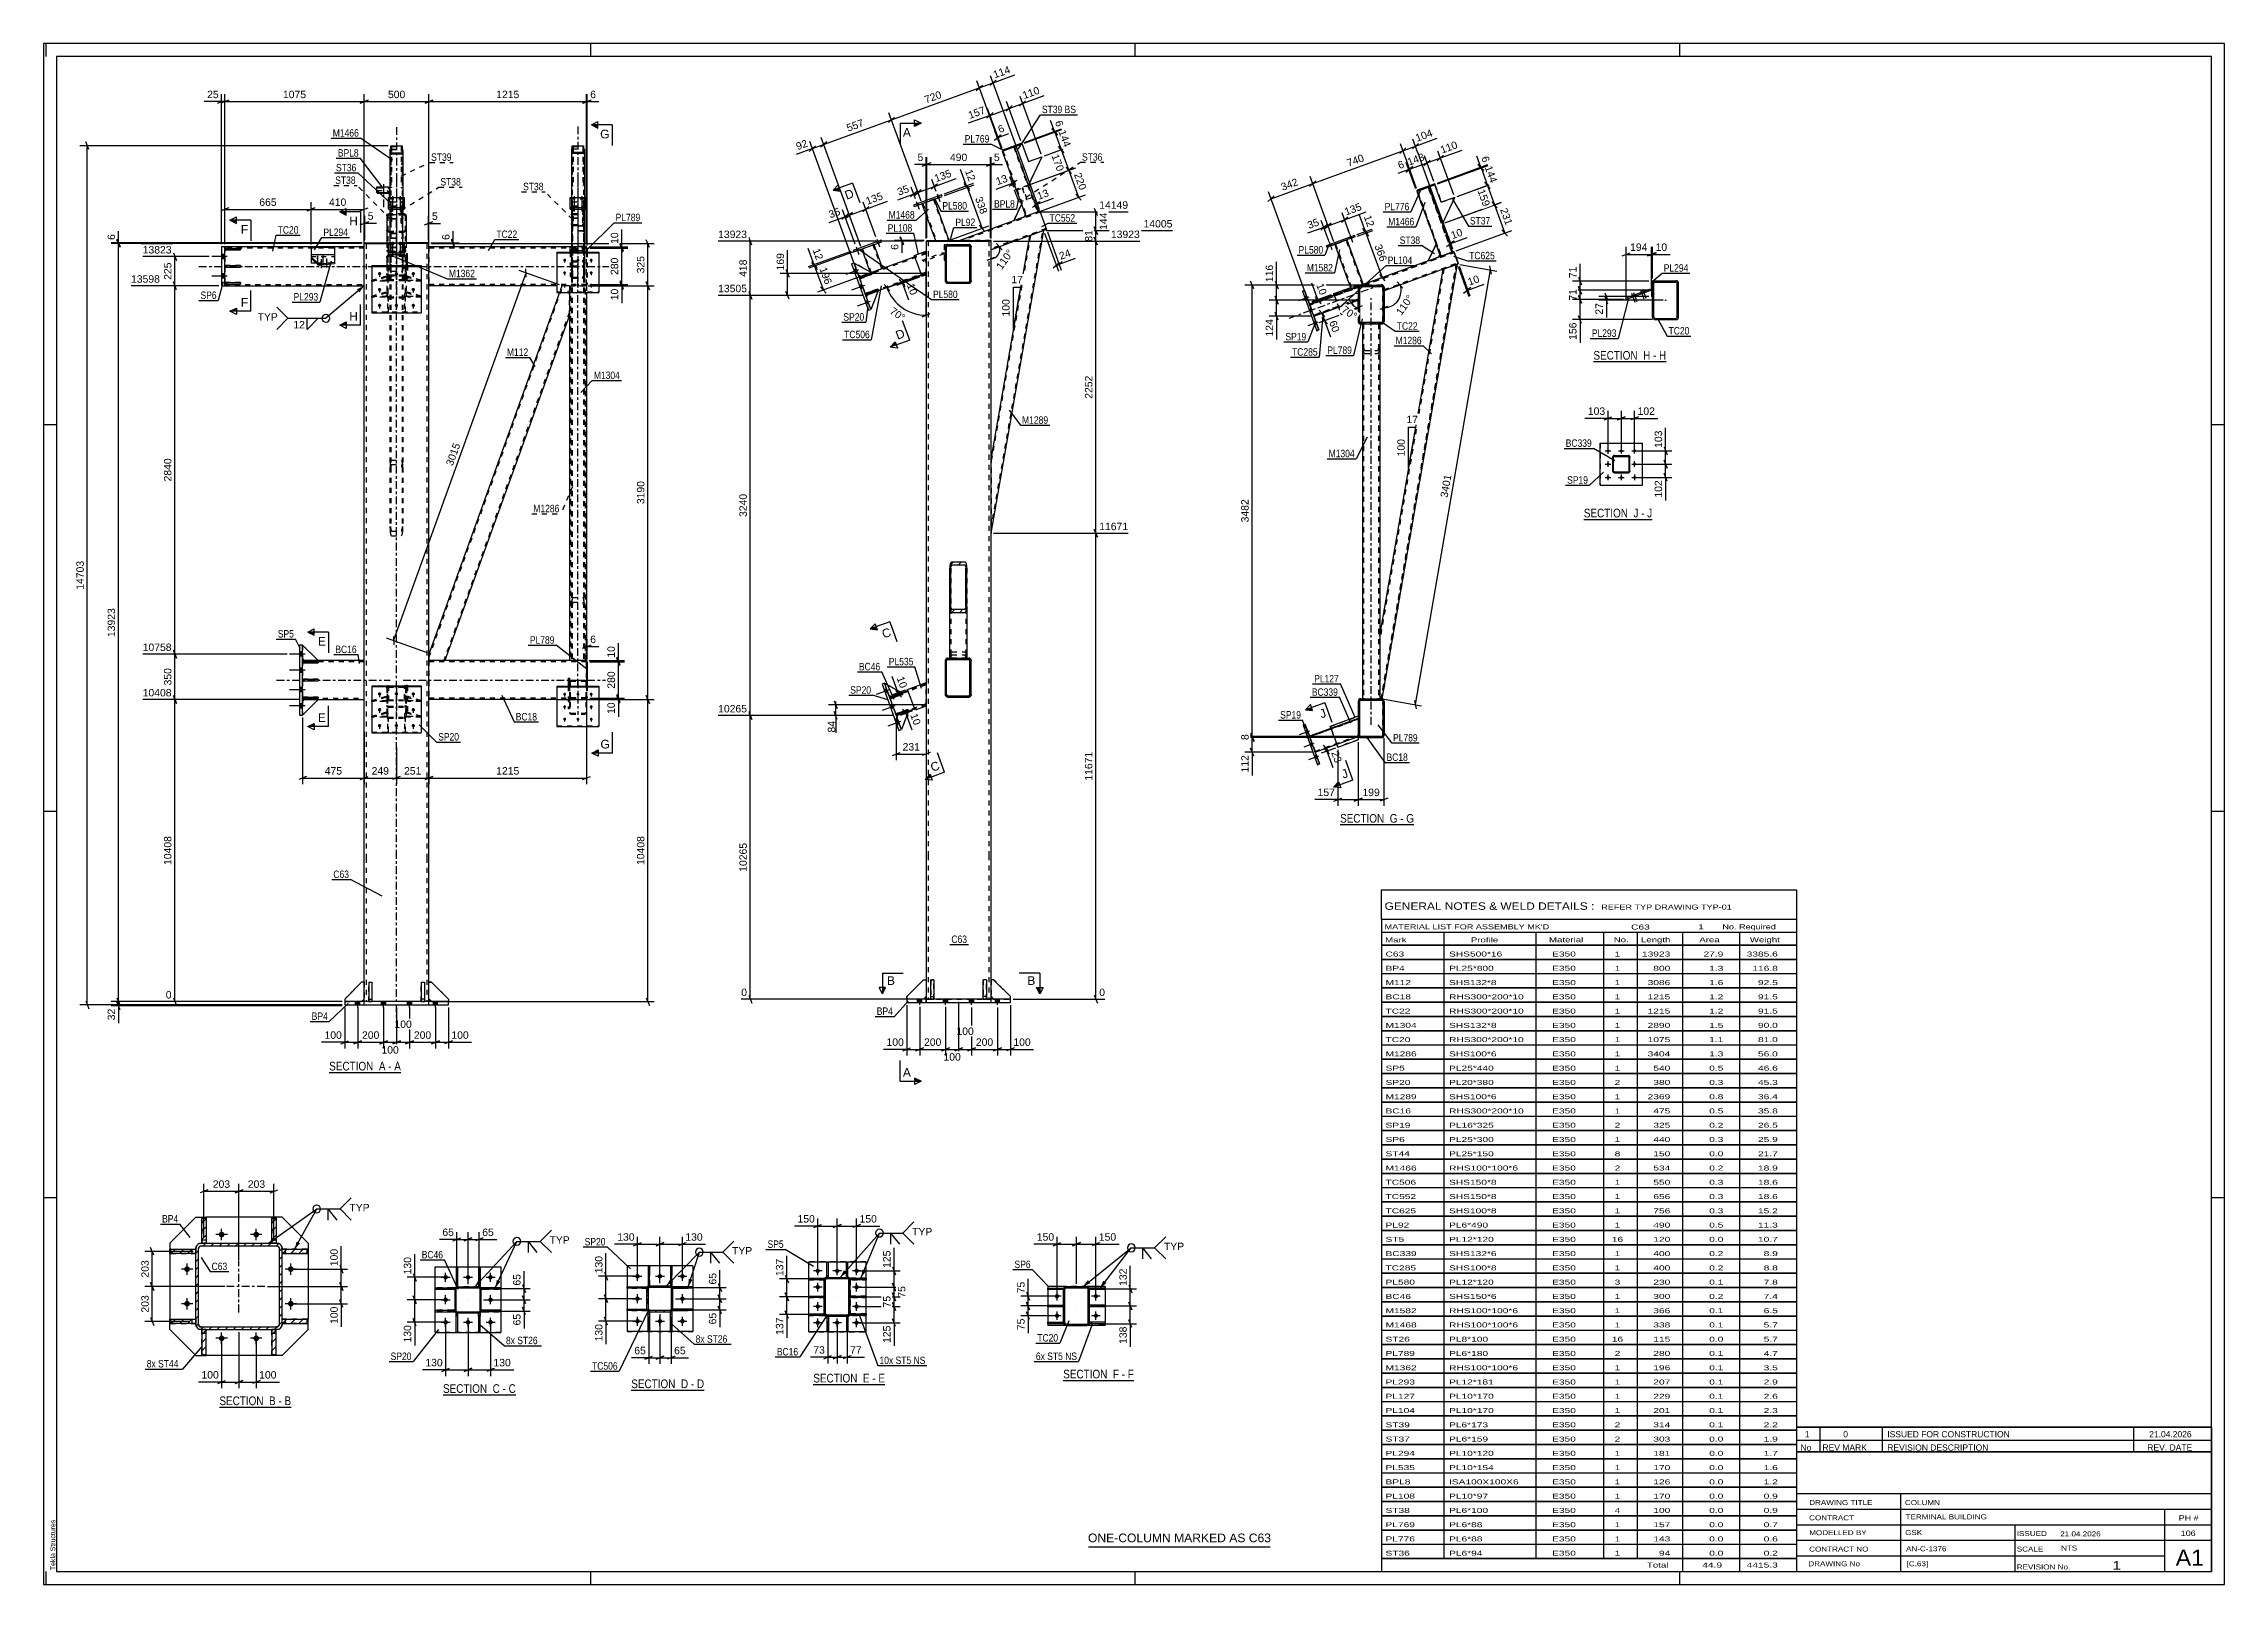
# Paper-space layout 'Layout1' of a CAD drawing. Header units: millimetres. Extents: x 0 to 841, y 0 to 594.
# The model-space entities are those that its viewports show. They can reach past a viewport. Long polylines and large blocks are cut down to what shows.
import ezdxf

# ---------------------------------------------------------------- set-up
doc = ezdxf.new("R2010")
doc.units = ezdxf.units.MM
doc.linetypes.add('DXK_LINE_DOT2', pattern=[3.9198, 1.9599, -1.9599])
doc.linetypes.add('DXK_LINE_DOT3', pattern=[5.9187, 2.979, -0.9799, 0.9799, -0.9799])
doc.layers.add('Viewport layer', color=7, linetype='Continuous', plot=False)
doc.styles.add('Arial', font='ARIAL.TTF', dxfattribs={"height": 0.2})
doc.styles.add('Arial Narrow', font='ARIALN.TTF', dxfattribs={"height": 0.2})

# ---------------------------------------------------------------- blocks, each defined once
blk = doc.blocks.new('Unknown-284857872-18 - 22891')
at = {"color": 6, "linetype": 'Continuous'}
blk.add_line((40.35, -146.95), (67.57, -146.95), dxfattribs=at)
at = {"color": 0, "linetype": 'Continuous'}
blk.add_wipeout([(58.46, -146.2), (58.46, -142.7), (40.35, -142.7), (40.35, -146.2)], dxfattribs=at)
blk.add_wipeout([(61.85, -146.2), (61.85, -142.7), (59.51, -142.7), (59.51, -146.2)], dxfattribs=at)
at = {"color": 7, "linetype": 'Continuous', "style": 'Arial Narrow'}
blk.add_text('SECTION ', height=3.34, dxfattribs=at).set_placement((40.35, -146.2))
at = {"color": 0, "linetype": 'Continuous'}
blk.add_wipeout([(64.18, -146.2), (64.18, -142.7), (62.9, -142.7), (62.9, -146.2)], dxfattribs=at)
blk.add_wipeout([(67.57, -146.2), (67.57, -142.7), (65.23, -142.7), (65.23, -146.2)], dxfattribs=at)
at = {"color": 7, "linetype": 'Continuous', "style": 'Arial Narrow'}
for s, p in [('F', (59.51, -146.2)), ('F', (65.23, -146.2)), ('-', (62.9, -146.2))]:
    blk.add_text(s, height=3.34, dxfattribs=at).set_placement(p)
blk = doc.blocks.new('Unknown-284857872-7001')
at = {"color": 5, "linetype": 'Continuous'}
for p, q in [((488.14, 368.39), (-352.86, 368.39)), ((-352.86, 368.39), (-352.86, -225.61)), ((-351.86, 363.39), (-351.86, 368.39)), ((483.14, 363.39), (-347.86, 363.39)), ((-347.86, 363.39), (-347.86, -220.61)), ((-141.86, 363.39), (-141.86, 368.39)), ((68.14, 363.39), (68.14, 368.39)), ((278.14, 363.39), (278.14, 368.39)), ((483.14, -220.61), (483.14, 363.39)), ((488.14, -225.61), (488.14, 368.39)), ((-347.86, 221.39), (-352.86, 221.39)), ((488.14, 221.39), (483.14, 221.39)), ((-347.86, 72.39), (-352.86, 72.39)), ((488.14, 72.39), (483.14, 72.39)), ((-347.86, -76.61), (-352.86, -76.61)), ((488.14, -76.61), (483.14, -76.61)), ((-352.86, -225.61), (488.14, -225.61)), ((-351.86, -225.61), (-351.86, -220.61)), ((-347.86, -220.61), (483.14, -220.61)), ((-141.86, -225.61), (-141.86, -220.61)), ((68.14, -225.61), (68.14, -220.61)), ((278.14, -225.61), (278.14, -220.61))]:
    blk.add_line(p, q, dxfattribs=at)
at = {"color": 174, "linetype": 'Continuous', "style": 'Arial'}
blk.add_text('Tekla Structures', height=1.9102, rotation=90, dxfattribs=at).set_placement((-348.36, -220.11))
blk = doc.blocks.new('Unknown-284857872-12 - 17312')
at = {"color": 6, "linetype": 'Continuous'}
blk.add_line((-242.72, -28.23), (-215.08, -28.23), dxfattribs=at)
at = {"color": 0, "linetype": 'Continuous'}
blk.add_wipeout([(-224.61, -27.48), (-224.61, -23.98), (-242.72, -23.98), (-242.72, -27.48)], dxfattribs=at)
blk.add_wipeout([(-221.01, -27.48), (-221.01, -23.98), (-223.56, -23.98), (-223.56, -27.48)], dxfattribs=at)
at = {"color": 7, "linetype": 'Continuous', "style": 'Arial Narrow'}
blk.add_text('SECTION ', height=3.34, dxfattribs=at).set_placement((-242.72, -27.48))
at = {"color": 0, "linetype": 'Continuous'}
blk.add_wipeout([(-218.68, -27.48), (-218.68, -23.98), (-219.96, -23.98), (-219.96, -27.48)], dxfattribs=at)
blk.add_wipeout([(-215.08, -27.48), (-215.08, -23.98), (-217.63, -23.98), (-217.63, -27.48)], dxfattribs=at)
at = {"color": 7, "linetype": 'Continuous', "style": 'Arial Narrow'}
for s, p in [('A', (-223.56, -27.48)), ('A', (-217.63, -27.48)), ('-', (-219.96, -27.48))]:
    blk.add_text(s, height=3.34, dxfattribs=at).set_placement(p)
blk = doc.blocks.new('Unknown-284857872-13 - 20328')
at = {"color": 6, "linetype": 'Continuous'}
blk.add_line((-285.07, -157.26), (-257.43, -157.26), dxfattribs=at)
at = {"color": 0, "linetype": 'Continuous'}
blk.add_wipeout([(-266.97, -156.51), (-266.97, -153.01), (-285.07, -153.01), (-285.07, -156.51)], dxfattribs=at)
blk.add_wipeout([(-263.36, -156.51), (-263.36, -153.01), (-265.92, -153.01), (-265.92, -156.51)], dxfattribs=at)
at = {"color": 7, "linetype": 'Continuous', "style": 'Arial Narrow'}
blk.add_text('SECTION ', height=3.34, dxfattribs=at).set_placement((-285.07, -156.51))
at = {"color": 0, "linetype": 'Continuous'}
blk.add_wipeout([(-261.03, -156.51), (-261.03, -153.01), (-262.31, -153.01), (-262.31, -156.51)], dxfattribs=at)
blk.add_wipeout([(-257.43, -156.51), (-257.43, -153.01), (-259.98, -153.01), (-259.98, -156.51)], dxfattribs=at)
at = {"color": 7, "linetype": 'Continuous', "style": 'Arial Narrow'}
for s, p in [('B', (-265.92, -156.51)), ('-', (-262.31, -156.51)), ('B', (-259.98, -156.51))]:
    blk.add_text(s, height=3.34, dxfattribs=at).set_placement(p)
blk = doc.blocks.new('Unknown-284857872-14 - 20850')
at = {"color": 6, "linetype": 'Continuous'}
blk.add_line((-198.83, -152.54), (-170.76, -152.54), dxfattribs=at)
at = {"color": 0, "linetype": 'Continuous'}
blk.add_wipeout([(-180.73, -151.79), (-180.73, -148.29), (-198.83, -148.29), (-198.83, -151.79)], dxfattribs=at)
blk.add_wipeout([(-176.91, -151.79), (-176.91, -148.29), (-179.68, -148.29), (-179.68, -151.79)], dxfattribs=at)
at = {"color": 7, "linetype": 'Continuous', "style": 'Arial Narrow'}
blk.add_text('SECTION ', height=3.34, dxfattribs=at).set_placement((-198.83, -151.79))
at = {"color": 0, "linetype": 'Continuous'}
blk.add_wipeout([(-174.58, -151.79), (-174.58, -148.29), (-175.86, -148.29), (-175.86, -151.79)], dxfattribs=at)
blk.add_wipeout([(-170.76, -151.79), (-170.76, -148.29), (-173.53, -148.29), (-173.53, -151.79)], dxfattribs=at)
at = {"color": 7, "linetype": 'Continuous', "style": 'Arial Narrow'}
for s, p in [('C', (-179.68, -151.79)), ('-', (-175.86, -151.79)), ('C', (-173.53, -151.79))]:
    blk.add_text(s, height=3.34, dxfattribs=at).set_placement(p)
blk = doc.blocks.new('Unknown-284857872-15 - 21687')
at = {"color": 6, "linetype": 'Continuous'}
blk.add_line((-126.23, -150.7), (-98.16, -150.7), dxfattribs=at)
at = {"color": 0, "linetype": 'Continuous'}
blk.add_wipeout([(-108.12, -149.95), (-108.12, -146.45), (-126.23, -146.45), (-126.23, -149.95)], dxfattribs=at)
blk.add_wipeout([(-104.3, -149.95), (-104.3, -146.45), (-107.07, -146.45), (-107.07, -149.95)], dxfattribs=at)
at = {"color": 7, "linetype": 'Continuous', "style": 'Arial Narrow'}
blk.add_text('SECTION ', height=3.34, dxfattribs=at).set_placement((-126.23, -149.95))
at = {"color": 0, "linetype": 'Continuous'}
blk.add_wipeout([(-101.98, -149.95), (-101.98, -146.45), (-103.25, -146.45), (-103.25, -149.95)], dxfattribs=at)
blk.add_wipeout([(-98.16, -149.95), (-98.16, -146.45), (-100.93, -146.45), (-100.93, -149.95)], dxfattribs=at)
at = {"color": 7, "linetype": 'Continuous', "style": 'Arial Narrow'}
for s, p in [('D', (-107.07, -149.95)), ('-', (-103.25, -149.95)), ('D', (-100.93, -149.95))]:
    blk.add_text(s, height=3.34, dxfattribs=at).set_placement(p)
blk = doc.blocks.new('Unknown-284857872-16 - 22051')
at = {"color": 6, "linetype": 'Continuous'}
blk.add_line((-56.03, -148.52), (-28.39, -148.52), dxfattribs=at)
at = {"color": 0, "linetype": 'Continuous'}
blk.add_wipeout([(-37.93, -147.77), (-37.93, -144.27), (-56.03, -144.27), (-56.03, -147.77)], dxfattribs=at)
blk.add_wipeout([(-34.32, -147.77), (-34.32, -144.27), (-36.88, -144.27), (-36.88, -147.77)], dxfattribs=at)
at = {"color": 7, "linetype": 'Continuous', "style": 'Arial Narrow'}
blk.add_text('SECTION ', height=3.34, dxfattribs=at).set_placement((-56.03, -147.77))
at = {"color": 0, "linetype": 'Continuous'}
blk.add_wipeout([(-31.99, -147.77), (-31.99, -144.27), (-33.27, -144.27), (-33.27, -147.77)], dxfattribs=at)
blk.add_wipeout([(-28.39, -147.77), (-28.39, -144.27), (-30.94, -144.27), (-30.94, -147.77)], dxfattribs=at)
at = {"color": 7, "linetype": 'Continuous', "style": 'Arial Narrow'}
for s, p in [('E', (-36.88, -147.77)), ('-', (-33.27, -147.77)), ('E', (-30.94, -147.77))]:
    blk.add_text(s, height=3.34, dxfattribs=at).set_placement(p)
blk = doc.blocks.new('Unknown-284857872-17 - 22497')
at = {"color": 6, "linetype": 'Continuous'}
blk.add_line((147.11, 67.29), (175.61, 67.29), dxfattribs=at)
at = {"color": 0, "linetype": 'Continuous'}
blk.add_wipeout([(165.22, 68.04), (165.22, 71.54), (147.11, 71.54), (147.11, 68.04)], dxfattribs=at)
blk.add_wipeout([(169.25, 68.04), (169.25, 71.54), (166.27, 71.54), (166.27, 68.04)], dxfattribs=at)
at = {"color": 7, "linetype": 'Continuous', "style": 'Arial Narrow'}
blk.add_text('SECTION ', height=3.34, dxfattribs=at).set_placement((147.11, 68.04))
at = {"color": 0, "linetype": 'Continuous'}
blk.add_wipeout([(171.58, 68.04), (171.58, 71.54), (170.3, 71.54), (170.3, 68.04)], dxfattribs=at)
blk.add_wipeout([(175.61, 68.04), (175.61, 71.54), (172.63, 71.54), (172.63, 68.04)], dxfattribs=at)
at = {"color": 7, "linetype": 'Continuous', "style": 'Arial Narrow'}
for s, p in [('G', (166.27, 68.04)), ('-', (170.3, 68.04)), ('G', (172.63, 68.04))]:
    blk.add_text(s, height=3.34, dxfattribs=at).set_placement(p)
blk = doc.blocks.new('Unknown-284857872-19 - 24446')
at = {"color": 6, "linetype": 'Continuous'}
blk.add_line((244.82, 245.8), (272.89, 245.8), dxfattribs=at)
at = {"color": 0, "linetype": 'Continuous'}
blk.add_wipeout([(262.93, 246.55), (262.93, 250.05), (244.82, 250.05), (244.82, 246.55)], dxfattribs=at)
blk.add_wipeout([(266.75, 246.55), (266.75, 250.05), (263.98, 250.05), (263.98, 246.55)], dxfattribs=at)
at = {"color": 7, "linetype": 'Continuous', "style": 'Arial Narrow'}
blk.add_text('SECTION ', height=3.34, dxfattribs=at).set_placement((244.82, 246.55))
at = {"color": 0, "linetype": 'Continuous'}
blk.add_wipeout([(269.07, 246.55), (269.07, 250.05), (267.8, 250.05), (267.8, 246.55)], dxfattribs=at)
blk.add_wipeout([(272.89, 246.55), (272.89, 250.05), (270.12, 250.05), (270.12, 246.55)], dxfattribs=at)
at = {"color": 7, "linetype": 'Continuous', "style": 'Arial Narrow'}
for s, p in [('H', (263.98, 246.55)), ('-', (267.8, 246.55)), ('H', (270.12, 246.55))]:
    blk.add_text(s, height=3.34, dxfattribs=at).set_placement(p)
blk = doc.blocks.new('Unknown-284857872-20 - 28824')
at = {"color": 6, "linetype": 'Continuous'}
blk.add_line((241.11, 184.99), (267.48, 184.99), dxfattribs=at)
at = {"color": 0, "linetype": 'Continuous'}
blk.add_wipeout([(259.22, 185.74), (259.22, 189.24), (241.11, 189.24), (241.11, 185.74)], dxfattribs=at)
blk.add_wipeout([(262.18, 185.74), (262.18, 189.24), (260.27, 189.24), (260.27, 185.74)], dxfattribs=at)
at = {"color": 7, "linetype": 'Continuous', "style": 'Arial Narrow'}
blk.add_text('SECTION ', height=3.34, dxfattribs=at).set_placement((241.11, 185.74))
at = {"color": 0, "linetype": 'Continuous'}
blk.add_wipeout([(264.51, 185.74), (264.51, 189.24), (263.23, 189.24), (263.23, 185.74)], dxfattribs=at)
blk.add_wipeout([(267.48, 185.74), (267.48, 189.24), (265.56, 189.24), (265.56, 185.74)], dxfattribs=at)
at = {"color": 7, "linetype": 'Continuous', "style": 'Arial Narrow'}
for s, p in [('J', (260.27, 185.74)), ('-', (263.23, 185.74)), ('J', (265.56, 185.74))]:
    blk.add_text(s, height=3.34, dxfattribs=at).set_placement(p)
blk = doc.blocks.new('Part-284857872-22921 - 22891')
at = {"color": 2, "linetype": 'Continuous'}
for p, q in [((34.46, -118.55), (34.46, -117.95)), ((34.46, -117.95), (40.46, -117.95)), ((40.46, -118.55), (34.46, -118.55))]:
    blk.add_line(p, q, dxfattribs=at)
at = {"color": 7, "linetype": 'DXK_LINE_DOT2'}
for p, q in [((39.71, -118.55), (39.71, -117.95)), ((40.46, -117.95), (40.46, -118.55))]:
    blk.add_line(p, q, dxfattribs=at)
blk = doc.blocks.new('Bolt-284857872-22989 - 22891')
at = {"linetype": 'Continuous'}
for points in [[(37.13, -114.52, -1), (38.78, -114.52, -1)], [(52.13, -114.52, -1), (53.78, -114.52, -1)], [(37.13, -122.02, -1), (38.78, -122.02, -1)], [(52.13, -122.02, -1), (53.78, -122.02, -1)]]:
    blk.add_hatch(color=1, dxfattribs=at).paths.add_polyline_path(points)
at = {"color": 1, "linetype": 'Continuous'}
for p, q in [((39.61, -114.52), (36.31, -114.52)), ((37.96, -116.17), (37.96, -112.87)), ((54.61, -114.52), (51.31, -114.52)), ((52.96, -116.17), (52.96, -112.87)), ((39.61, -122.02), (36.31, -122.02)), ((37.96, -123.67), (37.96, -120.37)), ((54.61, -122.02), (51.31, -122.02)), ((52.96, -123.67), (52.96, -120.37))]:
    blk.add_line(p, q, dxfattribs=at)
blk = doc.blocks.new('Part-284857872-22925 - 22891')
at = {"color": 2, "linetype": 'Continuous'}
for p, q in [((56.57, -111.38), (50.57, -111.38)), ((50.57, -111.98), (50.57, -111.38)), ((56.57, -111.98), (50.57, -111.98)), ((56.57, -111.38), (56.57, -111.98))]:
    blk.add_line(p, q, dxfattribs=at)
at = {"color": 7, "linetype": 'DXK_LINE_DOT2'}
blk.add_line((51.32, -111.98), (51.32, -111.38), dxfattribs=at)
blk = doc.blocks.new('Part-284857872-22917 - 22891')
at = {"linetype": 'Continuous'}
h = blk.add_hatch(dxfattribs=at)
h.set_pattern_fill('', scale=0.7, style=0, pattern_type=0)
h.set_pattern_definition([(45, (40.4579, -124.7703), (-1.57154, 1.57154), [])])
h.paths.add_polyline_path([(40.46, -111.77), (40.46, -124.77), (40.53, -125.15), (40.75, -125.48), (41.08, -125.69), (41.46, -125.77), (49.46, -125.77), (49.84, -125.69), (50.16, -125.48), (50.38, -125.15), (50.46, -124.77), (50.46, -111.77), (50.38, -111.39), (50.16, -111.06), (49.84, -110.85), (49.46, -110.77), (41.46, -110.77), (41.08, -110.85), (40.75, -111.06), (40.53, -111.39)])
h.paths.add_polyline_path([(41.1, -111.42), (41.27, -111.31), (41.46, -111.27), (49.46, -111.27), (49.65, -111.31), (49.81, -111.42), (49.92, -111.58), (49.96, -111.77), (49.96, -124.77), (49.92, -124.96), (49.81, -125.12), (49.65, -125.23), (49.46, -125.27), (41.46, -125.27), (41.27, -125.23), (41.1, -125.12), (41, -124.96), (40.96, -124.77), (40.96, -111.77), (41, -111.58)])
at = {"color": 7, "linetype": 'DXK_LINE_DOT2'}
for p, q in [((40.46, -111.77), (40.53, -111.39)), ((40.46, -111.77), (40.46, -124.77)), ((41, -111.58), (40.96, -111.77)), ((40.96, -124.77), (40.96, -111.77)), ((41.08, -110.85), (41.46, -110.77)), ((41.46, -111.27), (41.27, -111.31)), ((41.46, -110.77), (49.46, -110.77)), ((41.46, -111.27), (49.46, -111.27)), ((49.46, -110.77), (49.84, -110.85)), ((49.65, -111.31), (49.46, -111.27)), ((49.96, -111.77), (49.92, -111.58)), ((49.96, -124.77), (49.96, -111.77)), ((50.38, -111.39), (50.46, -111.77)), ((50.46, -124.77), (50.46, -111.77)), ((40.53, -125.15), (40.46, -124.77)), ((40.96, -124.77), (41, -124.96)), ((41.46, -125.77), (41.08, -125.69)), ((41.27, -125.23), (41.46, -125.27)), ((41.46, -125.27), (49.46, -125.27)), ((41.46, -125.77), (49.46, -125.77)), ((49.46, -125.27), (49.65, -125.23)), ((49.84, -125.69), (49.46, -125.77)), ((49.92, -124.96), (49.96, -124.77)), ((50.46, -124.77), (50.38, -125.15))]:
    blk.add_line(p, q, dxfattribs=at)
at = {"color": 2, "linetype": 'Continuous'}
for p, q in [((40.53, -111.39), (40.46, -111.77)), ((40.46, -124.77), (40.46, -111.77)), ((40.96, -111.77), (41, -111.58)), ((40.96, -124.77), (40.96, -111.77)), ((41.46, -110.77), (41.08, -110.85)), ((41.27, -111.31), (41.46, -111.27)), ((41.46, -110.77), (49.46, -110.77)), ((41.46, -111.27), (49.46, -111.27)), ((49.84, -110.85), (49.46, -110.77)), ((49.46, -111.27), (49.65, -111.31)), ((49.92, -111.58), (49.96, -111.77)), ((49.96, -124.77), (49.96, -111.77)), ((50.46, -111.77), (50.38, -111.39)), ((50.46, -124.77), (50.46, -111.77)), ((40.46, -124.77), (40.53, -125.15)), ((41, -124.96), (40.96, -124.77)), ((41.08, -125.69), (41.46, -125.77)), ((41.46, -125.27), (41.27, -125.23)), ((41.46, -125.27), (49.46, -125.27)), ((41.46, -125.77), (49.46, -125.77)), ((49.65, -125.23), (49.46, -125.27)), ((49.46, -125.77), (49.84, -125.69)), ((49.96, -124.77), (49.92, -124.96)), ((50.38, -125.15), (50.46, -124.77))]:
    blk.add_line(p, q, dxfattribs=at)
at = {"color": 7, "linetype": 'DXK_LINE_DOT3'}
blk.add_line((45.46, -118.27), (45.46, -118.27), dxfattribs=at)
at = {"color": 7, "linetype": 'DXK_LINE_DOT2'}
for centre, radius, start, end in [((41.46, -111.77), 1, 112.5, 157.5), ((41.46, -111.77), 0.5, 112.5, 157.5), ((49.46, -111.77), 0.5, 22.5, 67.5), ((49.46, -111.77), 1, 22.5, 67.5), ((41.46, -124.77), 1, 202.5, 247.5), ((41.46, -124.77), 0.5, 202.5, 247.5), ((49.46, -124.77), 0.5, 292.5, 337.5), ((49.46, -124.77), 1, 292.5, 337.5)]:
    blk.add_arc(centre, radius, start, end, dxfattribs=at)
at = {"color": 2, "linetype": 'Continuous'}
for centre, radius, start, end in [((41.46, -111.77), 1, 112.5, 157.5), ((41.46, -111.77), 0.5, 112.5, 157.5), ((49.46, -111.77), 0.5, 22.5, 67.5), ((49.46, -111.77), 1, 22.5, 67.5), ((41.46, -124.77), 1, 202.5, 247.5), ((41.46, -124.77), 0.5, 202.5, 247.5), ((49.46, -124.77), 0.5, 292.5, 337.5), ((49.46, -124.77), 1, 292.5, 337.5)]:
    blk.add_arc(centre, radius, start, end, dxfattribs=at)
blk = doc.blocks.new('Part-284857872-22919 - 22891')
at = {"color": 2, "linetype": 'Continuous'}
for p, q in [((34.46, -110.77), (34.46, -125.77)), ((41.46, -110.77), (34.46, -110.77)), ((56.46, -110.77), (49.46, -110.77)), ((56.46, -110.77), (56.46, -111.38)), ((56.46, -111.98), (56.46, -117.95)), ((41.46, -125.77), (34.46, -125.77)), ((56.46, -125.77), (49.46, -125.77)), ((56.46, -118.55), (56.46, -124.53)), ((56.46, -125.13), (56.46, -125.77))]:
    blk.add_line(p, q, dxfattribs=at)
at = {"color": 7, "linetype": 'DXK_LINE_DOT2'}
for p, q in [((49.46, -110.77), (41.46, -110.77)), ((56.46, -111.38), (56.46, -111.98)), ((49.46, -125.77), (41.46, -125.77)), ((56.46, -117.95), (56.46, -118.55)), ((56.46, -124.53), (56.46, -125.13))]:
    blk.add_line(p, q, dxfattribs=at)
blk = doc.blocks.new('Part-284857872-22922 - 22891')
at = {"color": 2, "linetype": 'Continuous'}
for p, q in [((34.46, -111.98), (34.46, -111.38)), ((34.46, -111.38), (40.46, -111.38)), ((40.46, -111.98), (34.46, -111.98)), ((40.46, -111.38), (40.46, -111.77))]:
    blk.add_line(p, q, dxfattribs=at)
at = {"color": 7, "linetype": 'DXK_LINE_DOT2'}
for p, q in [((39.71, -111.98), (39.71, -111.38)), ((40.46, -111.77), (40.46, -111.98))]:
    blk.add_line(p, q, dxfattribs=at)
blk = doc.blocks.new('Part-284857872-22923 - 22891')
at = {"color": 2, "linetype": 'Continuous'}
for p, q in [((34.46, -125.13), (34.46, -124.53)), ((34.46, -124.53), (40.46, -124.53)), ((40.46, -125.13), (34.46, -125.13)), ((40.46, -124.77), (40.46, -125.13))]:
    blk.add_line(p, q, dxfattribs=at)
at = {"color": 7, "linetype": 'DXK_LINE_DOT2'}
for p, q in [((39.71, -125.13), (39.71, -124.53)), ((40.46, -124.53), (40.46, -124.77))]:
    blk.add_line(p, q, dxfattribs=at)
blk = doc.blocks.new('Part-284857872-22924 - 22891')
at = {"color": 2, "linetype": 'Continuous'}
for p, q in [((56.57, -117.95), (50.57, -117.95)), ((50.57, -118.55), (50.57, -117.95)), ((56.57, -118.55), (50.57, -118.55)), ((56.57, -117.95), (56.57, -118.55))]:
    blk.add_line(p, q, dxfattribs=at)
at = {"color": 7, "linetype": 'DXK_LINE_DOT2'}
blk.add_line((51.32, -118.55), (51.32, -117.95), dxfattribs=at)
blk = doc.blocks.new('Part-284857872-22926 - 22891')
at = {"color": 2, "linetype": 'Continuous'}
for p, q in [((56.57, -124.53), (50.57, -124.53)), ((50.57, -125.13), (50.57, -124.53)), ((56.57, -125.13), (50.57, -125.13)), ((56.57, -124.53), (56.57, -125.13))]:
    blk.add_line(p, q, dxfattribs=at)
at = {"color": 7, "linetype": 'DXK_LINE_DOT2'}
blk.add_line((51.32, -125.13), (51.32, -124.53), dxfattribs=at)
blk = doc.blocks.new('Part-284857872-1280 - 1136')
at = {"color": 2, "linetype": 'Continuous'}
for p, q in [((-29.83, 292.56), (-40.63, 288.63)), ((-40.63, 288.63), (-40.43, 288.07)), ((-40.43, 288.07), (-29.62, 292)), ((-29.62, 292), (-29.83, 292.56))]:
    blk.add_line(p, q, dxfattribs=at)
blk = doc.blocks.new('Part-284857872-1231 - 1136')
at = {"color": 2, "linetype": 'Continuous'}
for p, q in [((-20, 1), (-13.5, 7.5)), ((-20, 1), (-20, 0)), ((-13.5, 7.5), (-12.5, 7.5)), ((-12.5, 1), (-13.5, 0))]:
    blk.add_line(p, q, dxfattribs=at)
at = {"color": 7, "linetype": 'DXK_LINE_DOT2'}
for p, q in [((-13.5, 0), (-20, 0)), ((-12.5, 7.5), (-12.5, 1))]:
    blk.add_line(p, q, dxfattribs=at)
blk = doc.blocks.new('Part-284857872-1223 - 1136')
at = {"linetype": 'Continuous'}
h = blk.add_hatch(dxfattribs=at)
h.set_pattern_fill('', scale=0.7, style=0, pattern_type=0)
h.set_pattern_definition([(45, (-5.1124, 117.4897), (-1.57154, 1.57154), [])])
h.paths.add_polyline_path([(-5.11, 130.49), (-5.11, 117.49), (-5.04, 117.11), (-4.82, 116.78), (-4.5, 116.57), (-4.11, 116.49), (3.89, 116.49), (4.27, 116.57), (4.59, 116.78), (4.81, 117.11), (4.89, 117.49), (4.89, 130.49), (4.81, 130.87), (4.59, 131.2), (4.27, 131.41), (3.89, 131.49), (-4.11, 131.49), (-4.5, 131.41), (-4.82, 131.2), (-5.04, 130.87)])
h.paths.add_polyline_path([(-4.47, 130.84), (-4.3, 130.95), (-4.11, 130.99), (3.89, 130.99), (4.08, 130.95), (4.24, 130.84), (4.35, 130.68), (4.39, 130.49), (4.39, 117.49), (4.35, 117.3), (4.24, 117.14), (4.08, 117.03), (3.89, 116.99), (-4.11, 116.99), (-4.3, 117.03), (-4.47, 117.14), (-4.57, 117.3), (-4.61, 117.49), (-4.61, 130.49), (-4.57, 130.68)])
at = {"color": 7, "linetype": 'DXK_LINE_DOT2'}
for p, q in [((-5.11, 130.49), (-5.04, 130.87)), ((-5.11, 117.49), (-5.11, 130.49)), ((-4.57, 130.68), (-4.61, 130.49)), ((-4.61, 117.49), (-4.61, 130.49)), ((-4.5, 131.41), (-4.11, 131.49)), ((-4.11, 130.99), (-4.3, 130.95)), ((-4.11, 131.49), (3.89, 131.49)), ((-4.11, 130.99), (3.89, 130.99)), ((3.89, 131.49), (4.27, 131.41)), ((4.08, 130.95), (3.89, 130.99)), ((4.39, 130.49), (4.35, 130.68)), ((4.39, 117.49), (4.39, 130.49)), ((4.81, 130.87), (4.89, 130.49)), ((4.89, 117.49), (4.89, 130.49)), ((-5.04, 117.11), (-5.11, 117.49)), ((-4.61, 117.49), (-4.57, 117.3)), ((-4.11, 116.49), (-4.5, 116.57)), ((-4.3, 117.03), (-4.11, 116.99)), ((-4.11, 116.99), (3.89, 116.99)), ((-4.11, 116.49), (3.89, 116.49)), ((3.89, 116.99), (4.08, 117.03)), ((4.27, 116.57), (3.89, 116.49)), ((4.35, 117.3), (4.39, 117.49)), ((4.89, 117.49), (4.81, 117.11))]:
    blk.add_line(p, q, dxfattribs=at)
at = {"color": 2, "linetype": 'Continuous'}
for p, q in [((-5.04, 130.87), (-5.11, 130.49)), ((-5.11, 117.49), (-5.11, 130.49)), ((-4.61, 130.49), (-4.57, 130.68)), ((-4.61, 117.49), (-4.61, 130.49)), ((-4.11, 131.49), (-4.5, 131.41)), ((-4.3, 130.95), (-4.11, 130.99)), ((-4.11, 131.49), (3.89, 131.49)), ((-4.11, 130.99), (3.89, 130.99)), ((4.27, 131.41), (3.89, 131.49)), ((3.89, 130.99), (4.08, 130.95)), ((4.35, 130.68), (4.39, 130.49)), ((4.39, 117.49), (4.39, 130.49)), ((4.89, 130.49), (4.81, 130.87)), ((4.89, 117.49), (4.89, 130.49)), ((-5.11, 117.49), (-5.04, 117.11)), ((-4.57, 117.3), (-4.61, 117.49)), ((-4.5, 116.57), (-4.11, 116.49)), ((-4.11, 116.99), (-4.3, 117.03)), ((-4.11, 116.99), (3.89, 116.99)), ((-4.11, 116.49), (3.89, 116.49)), ((4.08, 117.03), (3.89, 116.99)), ((3.89, 116.49), (4.27, 116.57)), ((4.39, 117.49), (4.35, 117.3)), ((4.81, 117.11), (4.89, 117.49))]:
    blk.add_line(p, q, dxfattribs=at)
at = {"color": 7, "linetype": 'DXK_LINE_DOT3'}
blk.add_line((-0.11, 123.99), (-0.11, 123.99), dxfattribs=at)
at = {"color": 7, "linetype": 'DXK_LINE_DOT2'}
for centre, radius, start, end in [((-4.11, 130.49), 1, 112.5, 157.5), ((-4.11, 130.49), 0.5, 112.5, 157.5), ((3.89, 130.49), 0.5, 22.5, 67.5), ((3.89, 130.49), 1, 22.5, 67.5), ((-4.11, 117.49), 1, 202.5, 247.5), ((-4.11, 117.49), 0.5, 202.5, 247.5), ((3.89, 117.49), 0.5, 292.5, 337.5), ((3.89, 117.49), 1, 292.5, 337.5)]:
    blk.add_arc(centre, radius, start, end, dxfattribs=at)
at = {"color": 2, "linetype": 'Continuous'}
for centre, radius, start, end in [((-4.11, 130.49), 1, 112.5, 157.5), ((-4.11, 130.49), 0.5, 112.5, 157.5), ((3.89, 130.49), 0.5, 22.5, 67.5), ((3.89, 130.49), 1, 22.5, 67.5), ((-4.11, 117.49), 1, 202.5, 247.5), ((-4.11, 117.49), 0.5, 202.5, 247.5), ((3.89, 117.49), 0.5, 292.5, 337.5), ((3.89, 117.49), 1, 292.5, 337.5)]:
    blk.add_arc(centre, radius, start, end, dxfattribs=at)
blk = doc.blocks.new('Part-284857872-1279 - 1136')
at = {"color": 7, "linetype": 'DXK_LINE_DOT2'}
for p, q in [((-32.67, 290.89), (-37.37, 289.18)), ((-37.09, 289.28), (-33.74, 280.07)), ((-29.6, 281.57), (-32.96, 290.79)), ((-34.18, 280.4), (-34.02, 279.96)), ((-34.02, 279.96), (-29.32, 281.67)), ((-29.32, 281.67), (-29.32, 281.68)), ((-29.32, 281.68), (-29.32, 281.67))]:
    blk.add_line(p, q, dxfattribs=at)
at = {"color": 2, "linetype": 'Continuous'}
for p, q in [((-37.37, 289.18), (-34.18, 280.4)), ((-32.67, 290.89), (-29.32, 281.68))]:
    blk.add_line(p, q, dxfattribs=at)
blk = doc.blocks.new('Part-284857872-1301 - 1136')
at = {"color": 7, "linetype": 'DXK_LINE_DOT2'}
for p, q in [((-33.64, 280.11), (-40.31, 283.8)), ((-40.31, 283.8), (-38.6, 279.1)), ((-38.6, 279.1), (-37.64, 278.65)), ((-37.64, 278.65), (-33.64, 280.11))]:
    blk.add_line(p, q, dxfattribs=at)
blk = doc.blocks.new('Part-284857872-1230 - 1136')
at = {"color": 2, "linetype": 'Continuous'}
for p, q in [((20, 0), (-20, 0)), ((-20, 0), (-20, -1.25)), ((-12.5, -1.25), (-12.5, 0)), ((12.5, -1.25), (12.5, 0)), ((20, -1.25), (20, 0)), ((-20, -1.25), (20, -1.25))]:
    blk.add_line(p, q, dxfattribs=at)
at = {"color": 7, "linetype": 'DXK_LINE_DOT2'}
for p, q in [((-12.5, 0), (-12.5, -1.25)), ((12.5, -1.25), (12.5, 0))]:
    blk.add_line(p, q, dxfattribs=at)
blk = doc.blocks.new('Part-284857872-1293 - 1136')
at = {"color": 7, "linetype": 'DXK_LINE_DOT2'}
for p, q in [((24.81, 312.77), (24.53, 312.67)), ((24.53, 312.67), (26.14, 308.25)), ((24.79, 311.96), (25.07, 312.06)), ((26.42, 308.35), (24.81, 312.77)), ((26.14, 308.25), (26.42, 308.35))]:
    blk.add_line(p, q, dxfattribs=at)
blk = doc.blocks.new('Part-284857872-1222 - 1136')
at = {"linetype": 'Continuous'}
h = blk.add_hatch(dxfattribs=at)
h.set_pattern_fill('', scale=0.7, style=0, pattern_type=0)
h.set_pattern_definition([(45, (-5.1124, 276.9896), (-1.57154, 1.57154), [])])
h.paths.add_polyline_path([(-5.11, 289.99), (-5.11, 276.99), (-5.04, 276.61), (-4.82, 276.28), (-4.5, 276.07), (-4.11, 275.99), (3.89, 275.99), (4.27, 276.07), (4.59, 276.28), (4.81, 276.61), (4.89, 276.99), (4.89, 289.99), (4.81, 290.37), (4.59, 290.7), (4.27, 290.91), (3.89, 290.99), (-4.11, 290.99), (-4.5, 290.91), (-4.82, 290.7), (-5.04, 290.37)])
h.paths.add_polyline_path([(-4.47, 290.34), (-4.3, 290.45), (-4.11, 290.49), (3.89, 290.49), (4.08, 290.45), (4.24, 290.34), (4.35, 290.18), (4.39, 289.99), (4.39, 276.99), (4.35, 276.8), (4.24, 276.64), (4.08, 276.53), (3.89, 276.49), (-4.11, 276.49), (-4.3, 276.53), (-4.47, 276.64), (-4.57, 276.8), (-4.61, 276.99), (-4.61, 289.99), (-4.57, 290.18)])
at = {"color": 7, "linetype": 'DXK_LINE_DOT2'}
for p, q in [((-5.11, 289.99), (-5.04, 290.37)), ((-5.11, 276.99), (-5.11, 289.99)), ((-4.57, 290.18), (-4.61, 289.99)), ((-4.61, 276.99), (-4.61, 289.99)), ((-4.5, 290.91), (-4.11, 290.99)), ((-4.11, 290.49), (-4.3, 290.45)), ((-4.11, 290.99), (3.89, 290.99)), ((-4.11, 290.49), (3.89, 290.49)), ((3.89, 290.99), (4.27, 290.91)), ((4.08, 290.45), (3.89, 290.49)), ((4.39, 289.99), (4.35, 290.18)), ((4.39, 276.99), (4.39, 289.99)), ((4.81, 290.37), (4.89, 289.99)), ((4.89, 276.99), (4.89, 289.99)), ((-5.04, 276.61), (-5.11, 276.99)), ((-4.61, 276.99), (-4.57, 276.8)), ((-4.11, 275.99), (-4.5, 276.07)), ((-4.3, 276.53), (-4.11, 276.49)), ((-4.11, 276.49), (3.89, 276.49)), ((-4.11, 275.99), (3.89, 275.99)), ((3.89, 276.49), (4.08, 276.53)), ((4.27, 276.07), (3.89, 275.99)), ((4.35, 276.8), (4.39, 276.99)), ((4.89, 276.99), (4.81, 276.61))]:
    blk.add_line(p, q, dxfattribs=at)
at = {"color": 2, "linetype": 'Continuous'}
for p, q in [((-5.04, 290.37), (-5.11, 289.99)), ((-5.11, 276.99), (-5.11, 289.99)), ((-4.61, 289.99), (-4.57, 290.18)), ((-4.61, 276.99), (-4.61, 289.99)), ((-4.11, 290.99), (-4.5, 290.91)), ((-4.3, 290.45), (-4.11, 290.49)), ((-4.11, 290.99), (3.89, 290.99)), ((-4.11, 290.49), (3.89, 290.49)), ((4.27, 290.91), (3.89, 290.99)), ((3.89, 290.49), (4.08, 290.45)), ((4.35, 290.18), (4.39, 289.99)), ((4.39, 276.99), (4.39, 289.99)), ((4.89, 289.99), (4.81, 290.37)), ((4.89, 276.99), (4.89, 289.99)), ((-5.11, 276.99), (-5.04, 276.61)), ((-4.57, 276.8), (-4.61, 276.99)), ((-4.5, 276.07), (-4.11, 275.99)), ((-4.11, 276.49), (-4.3, 276.53)), ((-4.11, 276.49), (3.89, 276.49)), ((-4.11, 275.99), (3.89, 275.99)), ((4.08, 276.53), (3.89, 276.49)), ((3.89, 275.99), (4.27, 276.07)), ((4.39, 276.99), (4.35, 276.8)), ((4.81, 276.61), (4.89, 276.99))]:
    blk.add_line(p, q, dxfattribs=at)
at = {"color": 7, "linetype": 'DXK_LINE_DOT3'}
blk.add_line((-0.11, 283.49), (-0.11, 283.49), dxfattribs=at)
at = {"color": 7, "linetype": 'DXK_LINE_DOT2'}
for centre, radius, start, end in [((-4.11, 289.99), 1, 112.5, 157.5), ((-4.11, 289.99), 0.5, 112.5, 157.5), ((3.89, 289.99), 0.5, 22.5, 67.5), ((3.89, 289.99), 1, 22.5, 67.5), ((-4.11, 276.99), 1, 202.5, 247.5), ((-4.11, 276.99), 0.5, 202.5, 247.5), ((3.89, 276.99), 0.5, 292.5, 337.5), ((3.89, 276.99), 1, 292.5, 337.5)]:
    blk.add_arc(centre, radius, start, end, dxfattribs=at)
at = {"color": 2, "linetype": 'Continuous'}
for centre, radius, start, end in [((-4.11, 289.99), 1, 112.5, 157.5), ((-4.11, 289.99), 0.5, 112.5, 157.5), ((3.89, 289.99), 0.5, 22.5, 67.5), ((3.89, 289.99), 1, 22.5, 67.5), ((-4.11, 276.99), 1, 202.5, 247.5), ((-4.11, 276.99), 0.5, 202.5, 247.5), ((3.89, 276.99), 0.5, 292.5, 337.5), ((3.89, 276.99), 1, 292.5, 337.5)]:
    blk.add_arc(centre, radius, start, end, dxfattribs=at)
blk = doc.blocks.new('Part-284857872-1311 - 1136')
at = {"color": 7, "linetype": 'DXK_LINE_DOT2'}
for p, q in [((-23.77, 108.64), (-23.33, 109.6)), ((-23.33, 109.6), (-19.33, 111.06)), ((-19.33, 111.06), (-22.06, 103.94)), ((-22.06, 103.94), (-23.77, 108.64))]:
    blk.add_line(p, q, dxfattribs=at)
blk = doc.blocks.new('Part-284857872-1232 - 1136')
at = {"color": 7, "linetype": 'DXK_LINE_DOT2'}
for p, q in [((-20, 1), (-13.5, 7.5)), ((-20, 0), (-20, 1)), ((-13.5, 0), (-20, 0)), ((-13.5, 7.5), (-12.5, 7.5)), ((-12.5, 1), (-13.5, 0)), ((-12.5, 7.5), (-12.5, 1))]:
    blk.add_line(p, q, dxfattribs=at)
blk = doc.blocks.new('Part-284857872-1303 - 1136')
at = {"color": 7, "linetype": 'DXK_LINE_DOT2'}
for p, q in [((-35.52, 270.64), (-35.07, 271.6)), ((-33.81, 265.94), (-35.52, 270.64)), ((-35.07, 271.6), (-31.08, 273.06)), ((-31.08, 273.06), (-33.81, 265.94))]:
    blk.add_line(p, q, dxfattribs=at)
blk = doc.blocks.new('Part-284857872-1224 - 1136')
at = {"linetype": 'Continuous'}
h = blk.add_hatch(dxfattribs=at)
h.set_pattern_fill('', scale=0.7, style=0, pattern_type=0)
h.set_pattern_definition([(45, (-3.4124, 151.4793), (-1.57154, 1.57154), [])])
h.paths.add_polyline_path([(-3.41, 166.22), (-3.41, 151.48), (-3.35, 150.58), (-3.18, 149.81), (-2.92, 149.3), (-2.61, 149.12), (2.39, 149.12), (2.69, 149.3), (2.95, 149.81), (3.13, 150.58), (3.19, 151.48), (3.19, 166.22), (3.13, 167.13), (2.95, 167.89), (2.69, 168.4), (2.39, 168.58), (-2.61, 168.58), (-2.92, 168.4), (-3.18, 167.89), (-3.35, 167.13)])
h.paths.add_polyline_path([(-2.9, 167.06), (-2.77, 167.31), (-2.61, 167.4), (2.39, 167.4), (2.54, 167.31), (2.67, 167.06), (2.76, 166.67), (2.79, 166.22), (2.79, 151.48), (2.76, 151.03), (2.67, 150.65), (2.54, 150.39), (2.39, 150.3), (-2.61, 150.3), (-2.77, 150.39), (-2.9, 150.65), (-2.98, 151.03), (-3.01, 151.48), (-3.01, 166.22), (-2.98, 166.67)])
at = {"color": 2, "linetype": 'Continuous'}
for p, q in [((-2.61, 168.58), (-2.92, 168.4)), ((-2.61, 168.58), (2.39, 168.58)), ((2.69, 168.4), (2.39, 168.58)), ((-3.35, 167.13), (-3.41, 166.22)), ((-3.41, 151.48), (-3.41, 166.22)), ((-3.01, 166.22), (-2.98, 166.67)), ((-3.01, 151.48), (-3.01, 166.22)), ((-2.77, 167.31), (-2.61, 167.4)), ((-2.61, 167.4), (2.39, 167.4)), ((2.39, 167.4), (2.54, 167.31)), ((2.76, 166.67), (2.79, 166.22)), ((2.79, 151.48), (2.79, 166.22)), ((3.19, 166.22), (3.13, 167.13)), ((3.19, 151.48), (3.19, 166.22)), ((-3.41, 131.49), (-3.41, 151.48)), ((-3.41, 151.48), (-3.35, 150.58)), ((-2.98, 151.03), (-3.01, 151.48)), ((2.79, 151.48), (2.76, 151.03)), ((3.13, 150.58), (3.19, 151.48)), ((3.19, 151.48), (3.19, 131.49)), ((-2.92, 149.3), (-2.61, 149.12)), ((-2.61, 150.3), (-2.77, 150.39)), ((-2.61, 150.3), (2.39, 150.3)), ((-2.61, 149.12), (2.39, 149.12)), ((2.54, 150.39), (2.39, 150.3)), ((2.39, 149.12), (2.69, 149.3))]:
    blk.add_line(p, q, dxfattribs=at)
at = {"color": 7, "linetype": 'DXK_LINE_DOT2'}
for p, q in [((-3.41, 166.22), (-3.41, 151.48)), ((-3.01, 166.22), (-3.01, 131.49)), ((2.79, 166.22), (2.79, 131.49)), ((3.19, 166.22), (3.19, 151.48)), ((-3.41, 131.55), (-3.35, 132.45)), ((3.19, 131.49), (-3.41, 131.49)), ((-2.98, 132), (-3.01, 131.55)), ((-2.92, 133.73), (-2.61, 133.91)), ((-2.61, 132.73), (-2.77, 132.64)), ((-2.61, 133.91), (2.39, 133.91)), ((-2.61, 132.73), (2.39, 132.73)), ((2.39, 133.91), (2.69, 133.73)), ((2.54, 132.64), (2.39, 132.73)), ((2.79, 131.55), (2.76, 132)), ((3.13, 132.45), (3.19, 131.55))]:
    blk.add_line(p, q, dxfattribs=at)
at = {"color": 2, "linetype": 'Continuous'}
for centre, radius, start, end in [((-0.6, 166.9), 2.76, 147.12449, 175.40889), ((0.38, 166.9), 2.76, 4.59111, 32.87551), ((-1.61, 166.56), 1.38, 147.12449, 175.40889), ((1.38, 166.56), 1.38, 4.59111, 32.87551), ((-0.6, 150.8), 2.76, 184.59111, 212.87551), ((-1.61, 151.14), 1.38, 184.59111, 212.87551), ((1.38, 151.14), 1.38, 327.12449, 355.40889), ((0.38, 150.8), 2.76, 327.12449, 355.40889)]:
    blk.add_arc(centre, radius, start, end, dxfattribs=at)
at = {"color": 7, "linetype": 'DXK_LINE_DOT2'}
for centre, radius, start, end in [((-0.6, 132.23), 2.76, 147.12449, 175.40889), ((-1.61, 131.89), 1.38, 147.12449, 175.40889), ((1.38, 131.89), 1.38, 4.59111, 32.87551), ((0.38, 132.23), 2.76, 4.59111, 32.87551)]:
    blk.add_arc(centre, radius, start, end, dxfattribs=at)
blk = doc.blocks.new('Part-284857872-1297 - 1136')
at = {"color": 7, "linetype": 'DXK_LINE_DOT2'}
for p, q in [((-33.54, 279.82), (-38.24, 278.11)), ((-38.24, 278.11), (-38.1, 277.74)), ((-38.1, 277.74), (-33.4, 279.45)), ((-37.4, 277.99), (-37.53, 278.37)), ((-33.4, 279.45), (-33.54, 279.82))]:
    blk.add_line(p, q, dxfattribs=at)
blk = doc.blocks.new('Part-284857872-1226 - 1136')
at = {"color": 7, "linetype": 'DXK_LINE_DOT2'}
for p, q in [((-12.5, 287.38), (-38.2, 278.02)), ((-12.5, 287.8), (-16.91, 286.2)), ((-12.5, 279.82), (-12.5, 287.8)), ((-38.34, 278.4), (-35.78, 271.35)), ((-33.64, 280.11), (-37.64, 278.65)), ((-12.5, 280.25), (-35.91, 271.72)), ((-12.5, 279.82), (-14.34, 279.15)), ((-31.08, 273.06), (-35.07, 271.6))]:
    blk.add_line(p, q, dxfattribs=at)
at = {"color": 2, "linetype": 'Continuous'}
for p, q in [((-16.91, 286.2), (-33.64, 280.11)), ((-37.64, 278.65), (-38.34, 278.4)), ((-14.34, 279.15), (-31.08, 273.06)), ((-35.07, 271.6), (-35.78, 271.35))]:
    blk.add_line(p, q, dxfattribs=at)
blk = doc.blocks.new('Part-284857872-1292 - 1136')
at = {"color": 2, "linetype": 'Continuous'}
for p, q in [((21.61, 311.92), (22.21, 312.14)), ((23.32, 307.22), (21.61, 311.92)), ((27.53, 314.08), (26.91, 313.85)), ((27.53, 314.08), (29.24, 309.38)), ((23.92, 307.44), (23.32, 307.22)), ((29.24, 309.38), (28.62, 309.15))]:
    blk.add_line(p, q, dxfattribs=at)
at = {"color": 7, "linetype": 'DXK_LINE_DOT2'}
for p, q in [((27.63, 313.79), (21.71, 311.64)), ((26.91, 313.85), (22.21, 312.14)), ((28.62, 309.15), (23.92, 307.44))]:
    blk.add_line(p, q, dxfattribs=at)
blk = doc.blocks.new('Part-284857872-1227 - 1136')
at = {"color": 7, "linetype": 'DXK_LINE_DOT2'}
for p, q in [((-12.5, 121.2), (-26.49, 116.11)), ((-21.9, 118.1), (-25.89, 116.65)), ((-12.5, 121.52), (-19.55, 118.96)), ((-12.5, 113.54), (-12.5, 121.52)), ((-26.6, 116.39), (-24.03, 109.35)), ((-12.5, 113.86), (-24.13, 109.63)), ((-19.33, 111.06), (-23.33, 109.6)), ((-12.5, 113.54), (-16.98, 111.91))]:
    blk.add_line(p, q, dxfattribs=at)
at = {"color": 2, "linetype": 'Continuous'}
for p, q in [((-19.55, 118.96), (-21.9, 118.1)), ((-25.89, 116.65), (-26.6, 116.39)), ((-23.33, 109.6), (-24.03, 109.35)), ((-16.98, 111.91), (-19.33, 111.06))]:
    blk.add_line(p, q, dxfattribs=at)
blk = doc.blocks.new('Part-284857872-1290 - 1136')
at = {"color": 7, "linetype": 'DXK_LINE_DOT2'}
for p, q in [((21.28, 300.1), (24.27, 306.5)), ((24.27, 306.5), (25.72, 302.51)), ((25.27, 301.55), (21.28, 300.1)), ((25.72, 302.51), (25.27, 301.55))]:
    blk.add_line(p, q, dxfattribs=at)
blk = doc.blocks.new('Part-284857872-1233 - 1136')
at = {"color": 2, "linetype": 'Continuous'}
for p, q in [((13.5, 7.5), (12.5, 7.5)), ((12.5, 1), (13.5, 0)), ((13.5, 7.5), (20, 1)), ((20, 0), (20, 1))]:
    blk.add_line(p, q, dxfattribs=at)
at = {"color": 7, "linetype": 'DXK_LINE_DOT2'}
for p, q in [((12.5, 7.5), (12.5, 1)), ((13.5, 0), (20, 0))]:
    blk.add_line(p, q, dxfattribs=at)
blk = doc.blocks.new('Part-284857872-1305 - 1136')
at = {"color": 7, "linetype": 'DXK_LINE_DOT2'}
for p, q in [((-21.79, 117.82), (-26.49, 116.11)), ((-21.66, 117.45), (-21.79, 117.82)), ((-26.49, 116.11), (-26.36, 115.74)), ((-26.36, 115.74), (-21.66, 117.45)), ((-25.79, 116.37), (-25.65, 115.99))]:
    blk.add_line(p, q, dxfattribs=at)
blk = doc.blocks.new('Part-284857872-1234 - 1136')
at = {"color": 7, "linetype": 'DXK_LINE_DOT2'}
for p, q in [((13.5, 7.5), (12.5, 7.5)), ((12.5, 7.5), (12.5, 1)), ((12.5, 1), (13.5, 0)), ((20, 1), (13.5, 7.5)), ((13.5, 0), (20, 0)), ((20, 0), (20, 1))]:
    blk.add_line(p, q, dxfattribs=at)
blk = doc.blocks.new('Part-284857872-1300 - 1136')
at = {"color": 2, "linetype": 'Continuous'}
for p, q in [((-36.02, 272.01), (-31.32, 273.72)), ((-35.88, 271.63), (-36.02, 272.01)), ((-31.18, 273.34), (-35.88, 271.63)), ((-31.32, 273.72), (-31.18, 273.34))]:
    blk.add_line(p, q, dxfattribs=at)
at = {"color": 7, "linetype": 'DXK_LINE_DOT2'}
blk.add_line((-35.17, 271.89), (-35.31, 272.26), dxfattribs=at)
blk = doc.blocks.new('Part-284857872-1235 - 1136')
at = {"color": 7, "linetype": 'DXK_LINE_DOT2'}
for p, q in [((9.5, 7.5), (9.5, 0)), ((10.75, 7.5), (9.5, 7.5)), ((10.75, 1), (9.5, 1)), ((9.5, 0), (10.75, 0)), ((10.75, 0), (10.75, 7.5))]:
    blk.add_line(p, q, dxfattribs=at)
blk = doc.blocks.new('Part-284857872-1299 - 1136')
at = {"color": 2, "linetype": 'Continuous'}
for p, q in [((-38.24, 278.11), (-33.54, 279.82)), ((-38.1, 277.74), (-38.24, 278.11)), ((-33.4, 279.45), (-38.1, 277.74)), ((-33.54, 279.82), (-33.4, 279.45))]:
    blk.add_line(p, q, dxfattribs=at)
at = {"color": 7, "linetype": 'DXK_LINE_DOT2'}
blk.add_line((-37.4, 277.99), (-37.53, 278.37), dxfattribs=at)
blk = doc.blocks.new('Part-284857872-1236 - 1136')
at = {"color": 7, "linetype": 'DXK_LINE_DOT2'}
for p, q in [((-10.75, 7.5), (-10.75, 0)), ((-9.5, 7.5), (-10.75, 7.5)), ((-10.75, 1), (-9.5, 1)), ((-10.75, 0), (-9.5, 0)), ((-9.5, 0), (-9.5, 7.5))]:
    blk.add_line(p, q, dxfattribs=at)
blk = doc.blocks.new('Part-284857872-1237 - 1136')
at = {"color": 2, "linetype": 'Continuous'}
for p, q in [((9.5, 0), (9.5, 7.5)), ((10.75, 7.5), (9.5, 7.5)), ((10.75, 1), (9.5, 1)), ((10.75, 0), (9.5, 0)), ((10.75, 7.5), (10.75, 0))]:
    blk.add_line(p, q, dxfattribs=at)
blk = doc.blocks.new('Part-284857872-1309 - 1136')
at = {"color": 7, "linetype": 'DXK_LINE_DOT2'}
for p, q in [((-21.9, 118.1), (-28.56, 121.8)), ((-28.56, 121.8), (-26.85, 117.1)), ((-25.89, 116.65), (-21.9, 118.1)), ((-26.85, 117.1), (-25.89, 116.65))]:
    blk.add_line(p, q, dxfattribs=at)
blk = doc.blocks.new('Part-284857872-1238 - 1136')
at = {"color": 2, "linetype": 'Continuous'}
for p, q in [((-10.75, 0), (-10.75, 7.5)), ((-10.75, 7.5), (-9.5, 7.5)), ((-10.75, 1), (-9.5, 1)), ((-9.5, 0), (-10.75, 0)), ((-9.5, 7.5), (-9.5, 0))]:
    blk.add_line(p, q, dxfattribs=at)
blk = doc.blocks.new('Part-284857872-1298 - 1136')
at = {"color": 7, "linetype": 'DXK_LINE_DOT2'}
for p, q in [((-31.32, 273.72), (-36.02, 272.01)), ((-36.02, 272.01), (-35.88, 271.63)), ((-35.88, 271.63), (-31.18, 273.34)), ((-35.17, 271.89), (-35.31, 272.26)), ((-31.18, 273.34), (-31.32, 273.72))]:
    blk.add_line(p, q, dxfattribs=at)
blk = doc.blocks.new('Part-284857872-1241 - 1136')
at = {"color": 2, "linetype": 'Continuous'}
for p, q in [((-40.31, 283.8), (-41.25, 283.46)), ((-41.25, 283.46), (-34.75, 265.6)), ((-33.81, 265.94), (-40.31, 283.8)), ((-34.75, 265.6), (-33.81, 265.94))]:
    blk.add_line(p, q, dxfattribs=at)
blk = doc.blocks.new('Part-284857872-1313 - 1136')
at = {"color": 7, "linetype": 'DXK_LINE_DOT2'}
for p, q in [((-14.01, 284.91), (-5.79, 287.9)), ((-5.59, 287.34), (-13.8, 284.35)), ((-5.79, 287.9), (-5.59, 287.34)), ((-13.47, 284.47), (-13.67, 285.03))]:
    blk.add_line(p, q, dxfattribs=at)
blk = doc.blocks.new('Part-284857872-1242 - 1136')
at = {"color": 2, "linetype": 'Continuous'}
for p, q in [((-28.56, 121.8), (-29.5, 121.45)), ((-29.5, 121.45), (-23, 103.6)), ((-22.06, 103.94), (-28.56, 121.8)), ((-23, 103.6), (-22.06, 103.94))]:
    blk.add_line(p, q, dxfattribs=at)
blk = doc.blocks.new('Part-284857872-1308 - 1136')
at = {"color": 2, "linetype": 'Continuous'}
for p, q in [((-24.27, 110), (-19.57, 111.71)), ((-24.13, 109.63), (-24.27, 110)), ((-19.43, 111.34), (-24.13, 109.63)), ((-19.57, 111.71), (-19.43, 111.34))]:
    blk.add_line(p, q, dxfattribs=at)
at = {"color": 7, "linetype": 'DXK_LINE_DOT2'}
blk.add_line((-23.43, 109.88), (-23.56, 110.26), dxfattribs=at)
blk = doc.blocks.new('Part-284857872-1243 - 1136')
at = {"color": 2, "linetype": 'Continuous'}
for p, q in [((-12.25, 292.24), (-12.25, 292.54)), ((-12.25, 292.54), (12.25, 292.54)), ((-12.25, 292.24), (-11.7, 292.24)), ((12.25, 292.24), (11.7, 292.24)), ((12.25, 292.54), (12.25, 292.24))]:
    blk.add_line(p, q, dxfattribs=at)
at = {"color": 7, "linetype": 'DXK_LINE_DOT2'}
blk.add_line((-11.7, 292.24), (11.7, 292.24), dxfattribs=at)
blk = doc.blocks.new('Part-284857872-1302 - 1136')
at = {"color": 2, "linetype": 'Continuous'}
for p, q in [((-40.31, 283.8), (-33.64, 280.11)), ((-37.64, 278.65), (-38.6, 279.1)), ((-33.64, 280.11), (-37.64, 278.65))]:
    blk.add_line(p, q, dxfattribs=at)
at = {"color": 7, "linetype": 'DXK_LINE_DOT2'}
blk.add_line((-38.6, 279.1), (-40.31, 283.8), dxfattribs=at)
blk = doc.blocks.new('Part-284857872-1245 - 1136')
at = {"color": 2, "linetype": 'Continuous'}
for p, q in [((-17.08, 286.67), (-12.5, 288.33)), ((-17.08, 286.67), (-14.17, 278.68)), ((-14.17, 278.68), (-12.5, 279.29))]:
    blk.add_line(p, q, dxfattribs=at)
at = {"color": 7, "linetype": 'DXK_LINE_DOT2'}
blk.add_line((-12.5, 288.33), (-12.5, 279.29), dxfattribs=at)
blk = doc.blocks.new('Part-284857872-1296 - 1136')
at = {"color": 2, "linetype": 'Continuous'}
for p, q in [((-12.5, 292.24), (-12.5, 55.6)), ((-12.5, 292.24), (-12.25, 292.24)), ((-11.7, 292.24), (-10.9, 292.24)), ((-10.9, 292.24), (11.7, 292.24)), ((12.5, 292.24), (12.25, 292.24)), ((12.5, 55.6), (12.5, 292.24)), ((-12.5, 55.5), (-12.5, 0)), ((12.5, 0), (12.5, 55.5))]:
    blk.add_line(p, q, dxfattribs=at)
at = {"color": 7, "linetype": 'DXK_LINE_DOT2'}
for p, q in [((-12.38, 292.24), (-11.7, 292.24)), ((-11.7, 292.24), (-11.7, 55.6)), ((12.25, 292.24), (10.9, 292.24)), ((11.7, 292.24), (11.7, 55.6)), ((-11.7, 55.5), (-11.7, 0)), ((11.7, 55.5), (11.7, 0)), ((-12.5, 0), (12.5, 0))]:
    blk.add_line(p, q, dxfattribs=at)
blk = doc.blocks.new('Part-284857872-1247 - 1136')
at = {"color": 7, "linetype": 'DXK_LINE_DOT2'}
for p, q in [((-5.04, 290.37), (-5.11, 289.99)), ((-5.11, 276.99), (-5.11, 289.99)), ((-4.61, 289.99), (-4.57, 290.18)), ((-4.61, 276.99), (-4.61, 289.99)), ((-4.11, 290.99), (-4.5, 290.91)), ((-4.3, 290.45), (-4.11, 290.49)), ((-4.11, 290.99), (3.89, 290.99)), ((-4.11, 290.49), (3.89, 290.49)), ((4.27, 290.91), (3.89, 290.99)), ((3.89, 290.49), (4.08, 290.45)), ((4.35, 290.18), (4.39, 289.99)), ((4.39, 276.99), (4.39, 289.99)), ((4.89, 289.99), (4.81, 290.37)), ((4.89, 276.99), (4.89, 289.99)), ((-5.11, 276.99), (-5.04, 276.61)), ((-4.57, 276.8), (-4.61, 276.99)), ((-4.5, 276.07), (-4.11, 275.99)), ((-4.11, 276.49), (-4.3, 276.53)), ((-4.11, 276.49), (3.89, 276.49)), ((-4.11, 275.99), (3.89, 275.99)), ((4.08, 276.53), (3.89, 276.49)), ((3.89, 275.99), (4.27, 276.07)), ((4.39, 276.99), (4.35, 276.8)), ((4.81, 276.61), (4.89, 276.99))]:
    blk.add_line(p, q, dxfattribs=at)
at = {"color": 7, "linetype": 'DXK_LINE_DOT3'}
blk.add_line((-0.11, 283.49), (-0.11, 283.49), dxfattribs=at)
at = {"color": 7, "linetype": 'DXK_LINE_DOT2'}
for centre, radius, start, end in [((-4.11, 289.99), 1, 112.5, 157.5), ((-4.11, 289.99), 0.5, 112.5, 157.5), ((3.89, 289.99), 0.5, 22.5, 67.5), ((3.89, 289.99), 1, 22.5, 67.5), ((-4.11, 276.99), 1, 202.5, 247.5), ((-4.11, 276.99), 0.5, 202.5, 247.5), ((3.89, 276.99), 0.5, 292.5, 337.5), ((3.89, 276.99), 1, 292.5, 337.5)]:
    blk.add_arc(centre, radius, start, end, dxfattribs=at)
blk = doc.blocks.new('Part-284857872-1248 - 1136')
at = {"color": 7, "linetype": 'DXK_LINE_DOT2'}
for p, q in [((-5.04, 130.87), (-5.11, 130.49)), ((-5.11, 117.49), (-5.11, 130.49)), ((-4.61, 130.49), (-4.57, 130.68)), ((-4.61, 117.49), (-4.61, 130.49)), ((-4.11, 131.49), (-4.5, 131.41)), ((-4.3, 130.95), (-4.11, 130.99)), ((-4.11, 131.49), (3.89, 131.49)), ((-4.11, 130.99), (3.89, 130.99)), ((4.27, 131.41), (3.89, 131.49)), ((3.89, 130.99), (4.08, 130.95)), ((4.35, 130.68), (4.39, 130.49)), ((4.39, 117.49), (4.39, 130.49)), ((4.89, 130.49), (4.81, 130.87)), ((4.89, 117.49), (4.89, 130.49)), ((-5.11, 117.49), (-5.04, 117.11)), ((-4.57, 117.3), (-4.61, 117.49)), ((-4.5, 116.57), (-4.11, 116.49)), ((-4.11, 116.99), (-4.3, 117.03)), ((-4.11, 116.99), (3.89, 116.99)), ((-4.11, 116.49), (3.89, 116.49)), ((4.08, 117.03), (3.89, 116.99)), ((3.89, 116.49), (4.27, 116.57)), ((4.39, 117.49), (4.35, 117.3)), ((4.81, 117.11), (4.89, 117.49))]:
    blk.add_line(p, q, dxfattribs=at)
at = {"color": 7, "linetype": 'DXK_LINE_DOT3'}
blk.add_line((-0.11, 123.99), (-0.11, 123.99), dxfattribs=at)
at = {"color": 7, "linetype": 'DXK_LINE_DOT2'}
for centre, radius, start, end in [((-4.11, 130.49), 1, 112.5, 157.5), ((-4.11, 130.49), 0.5, 112.5, 157.5), ((3.89, 130.49), 0.5, 22.5, 67.5), ((3.89, 130.49), 1, 22.5, 67.5), ((-4.11, 117.49), 1, 202.5, 247.5), ((-4.11, 117.49), 0.5, 202.5, 247.5), ((3.89, 117.49), 0.5, 292.5, 337.5), ((3.89, 117.49), 1, 292.5, 337.5)]:
    blk.add_arc(centre, radius, start, end, dxfattribs=at)
blk = doc.blocks.new('Part-284857872-1267 - 1136')
at = {"color": 7, "linetype": 'DXK_LINE_DOT2'}
for p, q in [((-5.11, 290.85), (-5.61, 290.85)), ((-5.61, 290.85), (-5.61, 284.85)), ((-5.11, 284.85), (-5.11, 290.85)), ((-5.61, 284.85), (-5.11, 284.85))]:
    blk.add_line(p, q, dxfattribs=at)
blk = doc.blocks.new('Part-284857872-1269 - 1136')
at = {"color": 2, "linetype": 'Continuous'}
for p, q in [((-19.72, 119.43), (-12.5, 122.06)), ((-16.81, 111.44), (-19.72, 119.43)), ((-12.5, 113.01), (-16.81, 111.44))]:
    blk.add_line(p, q, dxfattribs=at)
at = {"color": 7, "linetype": 'DXK_LINE_DOT2'}
blk.add_line((-12.5, 122.06), (-12.5, 113.01), dxfattribs=at)
blk = doc.blocks.new('Part-284857872-1287 - 1136')
at = {"color": 7, "linetype": 'DXK_LINE_DOT2'}
for p, q in [((21.53, 328.6), (24.5, 329.68)), ((26.91, 313.85), (21.53, 328.6)), ((24.5, 329.68), (26.96, 322.92)), ((32.13, 324.8), (26.91, 313.85)), ((26.96, 322.92), (32.13, 324.8))]:
    blk.add_line(p, q, dxfattribs=at)
blk = doc.blocks.new('Part-284857872-1272 - 1136')
at = {"color": 2, "linetype": 'Continuous'}
for p, q in [((31.36, 303.76), (0.52, 292.54)), ((31.36, 303.76), (33.93, 296.72)), ((33.93, 296.72), (12.5, 288.92)), ((12.5, 292.54), (12.25, 292.54)), ((12.5, 292.24), (12.5, 292.54))]:
    blk.add_line(p, q, dxfattribs=at)
at = {"color": 7, "linetype": 'DXK_LINE_DOT2'}
for p, q in [((31.5, 303.39), (1.69, 292.54)), ((31.44, 303.54), (31.36, 303.76)), ((33.79, 297.09), (12.5, 289.34)), ((12.25, 292.54), (0.52, 292.54)), ((12.5, 288.92), (12.5, 292.24))]:
    blk.add_line(p, q, dxfattribs=at)
blk = doc.blocks.new('Part-284857872-1273 - 1136')
at = {"color": 2, "linetype": 'Continuous'}
for p, q in [((12.5, 179.62), (32.81, 296.31)), ((27.39, 294.34), (12.5, 208.78))]:
    blk.add_line(p, q, dxfattribs=at)
at = {"color": 7, "linetype": 'DXK_LINE_DOT2'}
for p, q in [((12.5, 181.37), (32.49, 296.19)), ((27.72, 294.46), (12.5, 207.03)), ((32.81, 296.31), (27.39, 294.34)), ((12.5, 208.78), (12.5, 179.62))]:
    blk.add_line(p, q, dxfattribs=at)
blk = doc.blocks.new('Part-284857872-1277 - 1136')
at = {"color": 7, "linetype": 'DXK_LINE_DOT2'}
for p, q in [((-9.42, 308.4), (-14.12, 306.69)), ((-13.84, 306.79), (-8.65, 292.54)), ((-9.7, 308.3), (-3.97, 292.54)), ((-8.97, 292.54), (-3.65, 292.54))]:
    blk.add_line(p, q, dxfattribs=at)
at = {"color": 2, "linetype": 'Continuous'}
for p, q in [((-14.12, 306.69), (-8.97, 292.54)), ((-3.65, 292.54), (-9.42, 308.4))]:
    blk.add_line(p, q, dxfattribs=at)
blk = doc.blocks.new('Part-284857872-1278 - 1136')
at = {"color": 2, "linetype": 'Continuous'}
for p, q in [((-6.57, 310.07), (-17.38, 306.14)), ((-17.38, 306.14), (-17.17, 305.58)), ((-17.17, 305.58), (-6.37, 309.51)), ((-6.37, 309.51), (-6.57, 310.07))]:
    blk.add_line(p, q, dxfattribs=at)
blk = doc.blocks.new('Part-284857872-1286 - 1136')
at = {"color": 2, "linetype": 'Continuous'}
for p, q in [((16.88, 326.91), (21.45, 328.57)), ((16.84, 326.89), (16.88, 326.91)), ((16.84, 326.89), (25.98, 301.81)), ((30.68, 303.52), (26.91, 313.85))]:
    blk.add_line(p, q, dxfattribs=at)
at = {"color": 7, "linetype": 'DXK_LINE_DOT2'}
for p, q in [((21.25, 328.5), (30.4, 303.41)), ((21.49, 328.59), (21.45, 328.57)), ((21.49, 328.59), (21.45, 328.57)), ((21.53, 328.6), (21.49, 328.59)), ((21.49, 328.59), (21.53, 328.6)), ((21.53, 328.6), (26.91, 313.85)), ((17.12, 326.99), (17.14, 327)), ((17.12, 326.99), (26.26, 301.91)), ((25.98, 301.8), (30.68, 303.52)), ((25.98, 301.81), (25.98, 301.8))]:
    blk.add_line(p, q, dxfattribs=at)
blk = doc.blocks.new('Part-284857872-1288 - 1136')
at = {"color": 2, "linetype": 'Continuous'}
for p, q in [((24.39, 329.96), (17.02, 327.28)), ((24.5, 329.68), (21.45, 328.57)), ((24.5, 329.68), (24.39, 329.96)), ((17.02, 327.28), (17.12, 326.99))]:
    blk.add_line(p, q, dxfattribs=at)
at = {"color": 7, "linetype": 'DXK_LINE_DOT2'}
blk.add_line((21.45, 328.57), (17.12, 326.99), dxfattribs=at)
blk = doc.blocks.new('Part-284857872-1289 - 1136')
at = {"color": 2, "linetype": 'Continuous'}
for p, q in [((24.27, 306.5), (21.28, 300.1)), ((24.27, 306.5), (25.72, 302.51)), ((25.72, 302.51), (25.27, 301.55))]:
    blk.add_line(p, q, dxfattribs=at)
at = {"color": 7, "linetype": 'DXK_LINE_DOT2'}
blk.add_line((25.27, 301.55), (21.28, 300.1), dxfattribs=at)
blk = doc.blocks.new('Part-284857872-1291 - 1136')
at = {"color": 7, "linetype": 'DXK_LINE_DOT2'}
blk.add_line((21.53, 328.6), (24.5, 329.68), dxfattribs=at)
at = {"color": 2, "linetype": 'Continuous'}
for p, q in [((26.91, 313.85), (21.53, 328.6)), ((24.5, 329.68), (26.96, 322.92)), ((32.13, 324.8), (26.91, 313.85)), ((26.96, 322.92), (32.13, 324.8))]:
    blk.add_line(p, q, dxfattribs=at)
blk = doc.blocks.new('Part-284857872-1304 - 1136')
at = {"color": 2, "linetype": 'Continuous'}
for p, q in [((-35.52, 270.64), (-35.07, 271.6)), ((-35.07, 271.6), (-31.08, 273.06)), ((-31.08, 273.06), (-33.81, 265.94))]:
    blk.add_line(p, q, dxfattribs=at)
at = {"color": 7, "linetype": 'DXK_LINE_DOT2'}
blk.add_line((-33.81, 265.94), (-35.52, 270.64), dxfattribs=at)
blk = doc.blocks.new('Part-284857872-1306 - 1136')
at = {"color": 7, "linetype": 'DXK_LINE_DOT2'}
for p, q in [((-19.57, 111.71), (-24.27, 110)), ((-24.27, 110), (-24.13, 109.63)), ((-24.13, 109.63), (-19.43, 111.34)), ((-23.56, 110.26), (-23.43, 109.88)), ((-19.43, 111.34), (-19.57, 111.71))]:
    blk.add_line(p, q, dxfattribs=at)
blk = doc.blocks.new('Part-284857872-1307 - 1136')
at = {"color": 2, "linetype": 'Continuous'}
for p, q in [((-26.49, 116.11), (-21.79, 117.82)), ((-21.79, 117.82), (-21.66, 117.45)), ((-26.36, 115.74), (-26.49, 116.11)), ((-21.66, 117.45), (-26.36, 115.74))]:
    blk.add_line(p, q, dxfattribs=at)
at = {"color": 7, "linetype": 'DXK_LINE_DOT2'}
blk.add_line((-25.65, 115.99), (-25.79, 116.37), dxfattribs=at)
blk = doc.blocks.new('Part-284857872-1310 - 1136')
at = {"color": 2, "linetype": 'Continuous'}
for p, q in [((-28.56, 121.8), (-21.9, 118.1)), ((-21.9, 118.1), (-25.89, 116.65)), ((-25.89, 116.65), (-26.85, 117.1))]:
    blk.add_line(p, q, dxfattribs=at)
at = {"color": 7, "linetype": 'DXK_LINE_DOT2'}
blk.add_line((-26.85, 117.1), (-28.56, 121.8), dxfattribs=at)
blk = doc.blocks.new('Part-284857872-1312 - 1136')
at = {"color": 2, "linetype": 'Continuous'}
for p, q in [((-23.77, 108.64), (-23.33, 109.6)), ((-23.33, 109.6), (-19.33, 111.06)), ((-19.33, 111.06), (-22.06, 103.94))]:
    blk.add_line(p, q, dxfattribs=at)
at = {"color": 7, "linetype": 'DXK_LINE_DOT2'}
blk.add_line((-22.06, 103.94), (-23.77, 108.64), dxfattribs=at)
blk = doc.blocks.new('Bolt-284857872-1314 - 1136')
at = {"linetype": 'Continuous'}
for points in [[(-15.825, -1.25), (-14.175, -1.25), (-14.175, 0), (-15.825, 0)], [(-15.825, -1.25), (-14.175, -1.25), (-14.175, 0), (-15.825, 0)], [(-5.825, -1.25), (-4.175, -1.25), (-4.175, 0), (-5.825, 0)], [(-5.825, -1.25), (-4.175, -1.25), (-4.175, 0), (-5.825, 0)], [(4.175, -1.25), (5.825, -1.25), (5.825, 0), (4.175, 0)], [(4.175, -1.25), (5.825, -1.25), (5.825, 0), (4.175, 0)], [(14.175, -1.25), (15.825, -1.25), (15.825, 0), (14.175, 0)], [(14.175, -1.25), (15.825, -1.25), (15.825, 0), (14.175, 0)]]:
    blk.add_hatch(color=1, dxfattribs=at).paths.add_polyline_path(points)
at = {"color": 1, "linetype": 'Continuous'}
for p, q in [((-15.825, -1.25), (-15.825, 0)), ((-15.825, -1.25), (-15.825, 0)), ((-15, -2.2), (-15, 0)), ((-15, -2.2), (-15, 0)), ((-14.175, -1.25), (-14.175, 0)), ((-14.175, -1.25), (-14.175, 0)), ((-5.825, -1.25), (-5.825, 0)), ((-5.825, -1.25), (-5.825, 0)), ((-5, -2.2), (-5, 0)), ((-5, -2.2), (-5, 0)), ((-4.175, -1.25), (-4.175, 0)), ((-4.175, -1.25), (-4.175, 0)), ((4.175, -1.25), (4.175, 0)), ((4.175, -1.25), (4.175, 0)), ((5, -2.2), (5, 0)), ((5, -2.2), (5, 0)), ((5.825, -1.25), (5.825, 0)), ((5.825, -1.25), (5.825, 0)), ((14.175, -1.25), (14.175, 0)), ((14.175, -1.25), (14.175, 0)), ((15, -2.2), (15, 0)), ((15, -2.2), (15, 0)), ((15.825, -1.25), (15.825, 0)), ((15.825, -1.25), (15.825, 0))]:
    blk.add_line(p, q, dxfattribs=at)
blk = doc.blocks.new('Bolt-284857872-1317 - 1136')
at = {"linetype": 'Continuous'}
for points in [[(-39.06, 280.37), (-39.5, 281.59), (-40.44, 281.25), (-40, 280.03)], [(-39.06, 280.37), (-39.5, 281.59), (-40.44, 281.25), (-40, 280.03)], [(-39.06, 280.37), (-39.5, 281.59), (-40.44, 281.25), (-40, 280.03)], [(-36.84, 274.26), (-37.28, 275.48), (-38.22, 275.14), (-37.78, 273.92)], [(-36.84, 274.26), (-37.28, 275.48), (-38.22, 275.14), (-37.78, 273.92)], [(-34.61, 268.15), (-35.06, 269.37), (-36, 269.03), (-35.55, 267.81)], [(-34.61, 268.15), (-35.06, 269.37), (-36, 269.03), (-35.55, 267.81)], [(-34.61, 268.15), (-35.06, 269.37), (-36, 269.03), (-35.55, 267.81)]]:
    blk.add_hatch(color=1, dxfattribs=at).paths.add_polyline_path(points)
at = {"color": 1, "linetype": 'Continuous'}
for p, q in [((-38.58, 281.24), (-43.51, 279.44)), ((-38.58, 281.24), (-43.51, 279.44)), ((-38.58, 281.24), (-43.51, 279.44)), ((-39.5, 281.59), (-40.44, 281.25)), ((-39.5, 281.59), (-40.44, 281.25)), ((-39.5, 281.59), (-40.44, 281.25)), ((-39.06, 280.37), (-40, 280.03)), ((-39.06, 280.37), (-40, 280.03)), ((-39.06, 280.37), (-40, 280.03)), ((-36.35, 275.13), (-41.29, 273.33)), ((-36.35, 275.13), (-41.29, 273.33)), ((-37.28, 275.48), (-38.22, 275.14)), ((-37.28, 275.48), (-38.22, 275.14)), ((-36.84, 274.26), (-37.78, 273.92)), ((-36.84, 274.26), (-37.78, 273.92)), ((-35.06, 269.37), (-36, 269.03)), ((-35.06, 269.37), (-36, 269.03)), ((-35.06, 269.37), (-36, 269.03)), ((-34.13, 269.02), (-39.06, 267.22)), ((-34.13, 269.02), (-39.06, 267.22)), ((-34.13, 269.02), (-39.06, 267.22)), ((-34.61, 268.15), (-35.55, 267.81)), ((-34.61, 268.15), (-35.55, 267.81)), ((-34.61, 268.15), (-35.55, 267.81))]:
    blk.add_line(p, q, dxfattribs=at)
blk = doc.blocks.new('Bolt-284857872-1318 - 1136')
at = {"linetype": 'Continuous'}
for points in [[(-27.31, 118.37), (-27.76, 119.59), (-28.7, 119.25), (-28.25, 118.02)], [(-27.31, 118.37), (-27.76, 119.59), (-28.7, 119.25), (-28.25, 118.02)], [(-27.31, 118.37), (-27.76, 119.59), (-28.7, 119.25), (-28.25, 118.02)], [(-25.09, 112.26), (-25.54, 113.48), (-26.47, 113.14), (-26.03, 111.92)], [(-25.09, 112.26), (-25.54, 113.48), (-26.47, 113.14), (-26.03, 111.92)], [(-22.87, 106.15), (-23.31, 107.37), (-24.25, 107.03), (-23.81, 105.81)], [(-22.87, 106.15), (-23.31, 107.37), (-24.25, 107.03), (-23.81, 105.81)], [(-22.87, 106.15), (-23.31, 107.37), (-24.25, 107.03), (-23.81, 105.81)]]:
    blk.add_hatch(color=1, dxfattribs=at).paths.add_polyline_path(points)
at = {"color": 1, "linetype": 'Continuous'}
for p, q in [((-26.83, 119.23), (-31.76, 117.44)), ((-26.83, 119.23), (-31.76, 117.44)), ((-26.83, 119.23), (-31.76, 117.44)), ((-27.76, 119.59), (-28.7, 119.25)), ((-27.76, 119.59), (-28.7, 119.25)), ((-27.76, 119.59), (-28.7, 119.25)), ((-27.31, 118.37), (-28.25, 118.02)), ((-27.31, 118.37), (-28.25, 118.02)), ((-27.31, 118.37), (-28.25, 118.02)), ((-24.61, 113.13), (-29.54, 111.33)), ((-24.61, 113.13), (-29.54, 111.33)), ((-25.54, 113.48), (-26.47, 113.14)), ((-25.54, 113.48), (-26.47, 113.14)), ((-25.09, 112.26), (-26.03, 111.92)), ((-25.09, 112.26), (-26.03, 111.92)), ((-22.38, 107.02), (-27.32, 105.22)), ((-22.38, 107.02), (-27.32, 105.22)), ((-22.38, 107.02), (-27.32, 105.22)), ((-23.31, 107.37), (-24.25, 107.03)), ((-23.31, 107.37), (-24.25, 107.03)), ((-23.31, 107.37), (-24.25, 107.03)), ((-22.87, 106.15), (-23.81, 105.81)), ((-22.87, 106.15), (-23.81, 105.81)), ((-22.87, 106.15), (-23.81, 105.81))]:
    blk.add_line(p, q, dxfattribs=at)
blk = doc.blocks.new('Bolt-284857872-1322 - 1136')
at = {"linetype": 'Continuous'}
for points in [[(-15.64, 306.77), (-16.3, 306.53), (-16.09, 305.97), (-15.43, 306.21)], [(-15.64, 306.77), (-16.3, 306.53), (-16.09, 305.97), (-15.43, 306.21)], [(-7.65, 309.68), (-8.31, 309.44), (-8.1, 308.88), (-7.45, 309.12)], [(-7.65, 309.68), (-8.31, 309.44), (-8.1, 308.88), (-7.45, 309.12)]]:
    blk.add_hatch(color=1, dxfattribs=at).paths.add_polyline_path(points)
at = {"color": 1, "linetype": 'Continuous'}
for p, q in [((-16.31, 307.59), (-15.23, 304.63)), ((-16.31, 307.59), (-15.23, 304.63)), ((-16.3, 306.53), (-16.09, 305.97)), ((-16.3, 306.53), (-16.09, 305.97)), ((-15.64, 306.77), (-15.43, 306.21)), ((-15.64, 306.77), (-15.43, 306.21)), ((-8.32, 310.5), (-7.24, 307.54)), ((-8.32, 310.5), (-7.24, 307.54)), ((-8.31, 309.44), (-8.1, 308.88)), ((-8.31, 309.44), (-8.1, 308.88)), ((-7.65, 309.68), (-7.45, 309.12)), ((-7.65, 309.68), (-7.45, 309.12))]:
    blk.add_line(p, q, dxfattribs=at)
blk = doc.blocks.new('Bolt-284857872-1323 - 1136')
at = {"linetype": 'Continuous'}
for points in [[(-38.89, 289.26), (-39.55, 289.02), (-39.35, 288.46), (-38.69, 288.7)], [(-38.89, 289.26), (-39.55, 289.02), (-39.35, 288.46), (-38.69, 288.7)], [(-30.91, 292.17), (-31.56, 291.93), (-31.36, 291.37), (-30.7, 291.61)], [(-30.91, 292.17), (-31.56, 291.93), (-31.36, 291.37), (-30.7, 291.61)]]:
    blk.add_hatch(color=1, dxfattribs=at).paths.add_polyline_path(points)
at = {"color": 1, "linetype": 'Continuous'}
for p, q in [((-39.56, 290.08), (-38.49, 287.12)), ((-39.56, 290.08), (-38.49, 287.12)), ((-39.55, 289.02), (-39.35, 288.46)), ((-39.55, 289.02), (-39.35, 288.46)), ((-38.89, 289.26), (-38.69, 288.7)), ((-38.89, 289.26), (-38.69, 288.7)), ((-31.58, 292.99), (-30.5, 290.03)), ((-31.58, 292.99), (-30.5, 290.03)), ((-31.56, 291.93), (-31.36, 291.37)), ((-31.56, 291.93), (-31.36, 291.37)), ((-30.91, 292.17), (-30.7, 291.61)), ((-30.91, 292.17), (-30.7, 291.61))]:
    blk.add_line(p, q, dxfattribs=at)
blk = doc.blocks.new('Part-284857872-17317 - 17312')
at = {"color": 2, "linetype": 'Continuous'}
for p, q in [((-220.55, 285.99), (-220.49, 286.32)), ((-220.55, 285.99), (-220.55, 282.84)), ((-220.06, 286.78), (-219.75, 286.85)), ((-219.75, 286.85), (-219.3, 286.85)), ((-213.85, 286.85), (-214.3, 286.85)), ((-213.85, 286.85), (-213.55, 286.78)), ((-213.11, 286.32), (-213.05, 285.99)), ((-213.05, 284.49), (-213.05, 282.84))]:
    blk.add_line(p, q, dxfattribs=at)
at = {"color": 7, "linetype": 'DXK_LINE_DOT2'}
for p, q in [((-220.12, 286.16), (-220.15, 285.99)), ((-220.15, 285.99), (-220.15, 271.14)), ((-219.75, 286.42), (-219.91, 286.39)), ((-219.75, 286.42), (-213.85, 286.42)), ((-214.3, 286.85), (-219.3, 286.85)), ((-213.7, 286.39), (-213.85, 286.42)), ((-213.45, 285.99), (-213.48, 286.16)), ((-213.45, 285.99), (-213.45, 271.14)), ((-213.05, 285.99), (-213.05, 284.49)), ((-220.55, 282.84), (-220.55, 271.14)), ((-220.49, 279.39), (-220.55, 279.72)), ((-220.15, 279.72), (-220.12, 279.55)), ((-219.75, 278.86), (-220.06, 278.93)), ((-219.91, 279.32), (-219.75, 279.29)), ((-219.75, 279.29), (-213.85, 279.29)), ((-219.75, 278.86), (-213.85, 278.86)), ((-213.85, 279.29), (-213.7, 279.32)), ((-213.55, 278.93), (-213.85, 278.86)), ((-213.48, 279.55), (-213.45, 279.72)), ((-213.05, 279.72), (-213.11, 279.39)), ((-213.05, 282.84), (-213.05, 271.14)), ((-220.49, 276.98), (-220.55, 276.69)), ((-220.55, 271.14), (-220.49, 270.86)), ((-220.32, 277.22), (-220.49, 276.98)), ((-220.49, 270.86), (-220.32, 270.61)), ((-220.06, 277.38), (-220.32, 277.22)), ((-220.32, 270.61), (-220.06, 270.45)), ((-220.15, 276.69), (-220.12, 276.83)), ((-220.12, 271), (-220.15, 271.14)), ((-220.12, 276.83), (-220.04, 276.95)), ((-220.04, 270.88), (-220.12, 271)), ((-219.75, 277.44), (-220.06, 277.38)), ((-220.06, 270.45), (-219.75, 270.39)), ((-220.04, 276.95), (-219.91, 277.04)), ((-219.91, 270.8), (-220.04, 270.88)), ((-219.91, 277.04), (-219.75, 277.06)), ((-219.75, 270.77), (-219.91, 270.8)), ((-219.75, 277.44), (-213.85, 277.44)), ((-219.75, 277.06), (-213.85, 277.06)), ((-219.75, 270.77), (-213.85, 270.77)), ((-219.75, 270.39), (-213.85, 270.39)), ((-213.55, 277.38), (-213.85, 277.44)), ((-213.85, 277.06), (-213.7, 277.04)), ((-213.7, 270.8), (-213.85, 270.77)), ((-213.85, 270.39), (-213.55, 270.45)), ((-213.7, 277.04), (-213.57, 276.95)), ((-213.57, 270.88), (-213.7, 270.8)), ((-213.57, 276.95), (-213.48, 276.83)), ((-213.48, 271), (-213.57, 270.88)), ((-213.29, 277.22), (-213.55, 277.38)), ((-213.55, 270.45), (-213.29, 270.61)), ((-213.48, 276.83), (-213.45, 276.69)), ((-213.45, 271.14), (-213.48, 271)), ((-213.11, 276.98), (-213.29, 277.22)), ((-213.29, 270.61), (-213.11, 270.86)), ((-213.05, 276.69), (-213.11, 276.98)), ((-213.11, 270.86), (-213.05, 271.14))]:
    blk.add_line(p, q, dxfattribs=at)
at = {"color": 7, "linetype": 'DXK_LINE_DOT3'}
blk.add_line((-216.8, 286.28), (-216.8, 270.5), dxfattribs=at)
at = {"color": 2, "linetype": 'Continuous'}
for centre, start, end in [((-219.72, 286.03), 114.31991, 159.24164), ((-213.89, 286.03), 20.75836, 65.68009)]:
    blk.add_arc(centre, 0.827, start, end, dxfattribs=at)
at = {"color": 7, "linetype": 'DXK_LINE_DOT2'}
for centre, radius, start, end in [((-219.74, 286.01), 0.414, 114.31991, 159.24164), ((-213.87, 286.01), 0.414, 20.75836, 65.68009), ((-219.72, 279.68), 0.827, 200.75836, 245.68009), ((-219.74, 279.7), 0.414, 200.75836, 245.68009), ((-213.87, 279.7), 0.414, 294.31991, 339.24164), ((-213.89, 279.68), 0.827, 294.31991, 339.24164)]:
    blk.add_arc(centre, radius, start, end, dxfattribs=at)
blk = doc.blocks.new('Part-284857872-17373 - 17312')
at = {"color": 2, "linetype": 'Continuous'}
for p, q in [((-149.01, 326.28), (-149.01, 329.01)), ((-149.01, 329.01), (-144.61, 329.01)), ((-144.61, 329.01), (-144.61, 326.28)), ((-149.01, 326.56), (-144.61, 326.56)), ((-149.01, 326.28), (-144.61, 326.28))]:
    blk.add_line(p, q, dxfattribs=at)
at = {"color": 7, "linetype": 'DXK_LINE_DOT2'}
blk.add_line((-149.01, 328.73), (-144.61, 328.73), dxfattribs=at)
blk = doc.blocks.new('Part-284857872-17377 - 17312')
at = {"color": 7, "linetype": 'DXK_LINE_DOT3'}
blk.add_line((-216.8, 336.19), (-216.8, 292.31), dxfattribs=at)
at = {"color": 2, "linetype": 'Continuous'}
for p, q in [((-219.26, 327.52), (-219.3, 327.44)), ((-219.3, 327.44), (-219.3, 311.39)), ((-219.3, 326.14), (-219.26, 326.06)), ((-219.13, 327.59), (-219.26, 327.52)), ((-219.26, 326.06), (-219.13, 326)), ((-219, 327.62), (-219.13, 327.59)), ((-219.13, 326), (-218.93, 325.95)), ((-218.93, 325.95), (-218.7, 325.94)), ((-218.7, 326.04), (-214.9, 326.04)), ((-218.7, 325.94), (-214.9, 325.94)), ((-214.9, 325.94), (-214.67, 325.95)), ((-214.67, 325.95), (-214.48, 326)), ((-214.6, 327.62), (-214.48, 327.59)), ((-214.35, 327.52), (-214.48, 327.59)), ((-214.48, 326), (-214.35, 326.06)), ((-214.3, 327.44), (-214.35, 327.52)), ((-214.35, 326.06), (-214.3, 326.14)), ((-214.3, 327.44), (-214.3, 309.12))]:
    blk.add_line(p, q, dxfattribs=at)
at = {"color": 7, "linetype": 'DXK_LINE_DOT2'}
for p, q in [((-218.93, 327.63), (-219, 327.62)), ((-219, 327.44), (-218.98, 327.48)), ((-219, 327.44), (-219, 301.06)), ((-218.98, 326.1), (-219, 326.14)), ((-218.98, 327.48), (-218.92, 327.52)), ((-218.92, 326.07), (-218.98, 326.1)), ((-218.7, 327.65), (-218.93, 327.63)), ((-218.92, 327.52), (-218.82, 327.54)), ((-218.82, 326.05), (-218.92, 326.07)), ((-218.82, 327.54), (-218.7, 327.55)), ((-218.7, 326.04), (-218.82, 326.05)), ((-218.7, 327.65), (-214.9, 327.65)), ((-218.7, 327.55), (-214.9, 327.55)), ((-214.9, 327.65), (-214.67, 327.63)), ((-214.9, 327.55), (-214.79, 327.54)), ((-214.79, 326.05), (-214.9, 326.04)), ((-214.79, 327.54), (-214.69, 327.52)), ((-214.69, 326.07), (-214.79, 326.05)), ((-214.69, 327.52), (-214.63, 327.48)), ((-214.63, 326.1), (-214.69, 326.07)), ((-214.67, 327.63), (-214.6, 327.62)), ((-214.63, 327.48), (-214.6, 327.44)), ((-214.6, 326.14), (-214.63, 326.1)), ((-214.6, 327.44), (-214.6, 301.06)), ((-219.3, 311.39), (-219.3, 301.06)), ((-214.3, 309.12), (-214.3, 301.06)), ((-219.3, 302.36), (-219.26, 302.43)), ((-219.26, 300.98), (-219.3, 301.06)), ((-219.26, 302.43), (-219.13, 302.5)), ((-219.13, 300.91), (-219.26, 300.98)), ((-219.13, 302.5), (-218.93, 302.55)), ((-218.93, 300.87), (-219.13, 300.91)), ((-218.98, 302.4), (-219, 302.36)), ((-219, 301.06), (-218.98, 301.02)), ((-218.92, 302.43), (-218.98, 302.4)), ((-218.98, 301.02), (-218.92, 300.98)), ((-218.93, 302.55), (-218.7, 302.56)), ((-218.7, 300.85), (-218.93, 300.87)), ((-218.82, 302.45), (-218.92, 302.43)), ((-218.92, 300.98), (-218.82, 300.96)), ((-218.7, 302.46), (-218.82, 302.45)), ((-218.82, 300.96), (-218.7, 300.95)), ((-218.7, 302.56), (-214.9, 302.56)), ((-218.7, 302.46), (-214.9, 302.46)), ((-218.7, 300.95), (-214.9, 300.95)), ((-218.7, 300.85), (-214.9, 300.85)), ((-214.9, 302.56), (-214.67, 302.55)), ((-214.79, 302.45), (-214.9, 302.46)), ((-214.9, 300.95), (-214.79, 300.96)), ((-214.67, 300.87), (-214.9, 300.85)), ((-214.69, 302.43), (-214.79, 302.45)), ((-214.79, 300.96), (-214.69, 300.98)), ((-214.63, 302.4), (-214.69, 302.43)), ((-214.69, 300.98), (-214.63, 301.02)), ((-214.67, 302.55), (-214.48, 302.5)), ((-214.48, 300.91), (-214.67, 300.87)), ((-214.6, 302.36), (-214.63, 302.4)), ((-214.63, 301.02), (-214.6, 301.06)), ((-214.48, 302.5), (-214.35, 302.43)), ((-214.35, 300.98), (-214.48, 300.91)), ((-214.35, 302.43), (-214.3, 302.36)), ((-214.3, 301.06), (-214.35, 300.98))]:
    blk.add_line(p, q, dxfattribs=at)
blk = doc.blocks.new('Part-284857872-17313 - 17312')
at = {"color": 2, "linetype": 'Continuous'}
for p, q in [((-149.81, 290.03), (-204.24, 290.03)), ((-143.51, 290.03), (-144.31, 290.03)), ((-143.51, 290.03), (-143.51, 289.03)), ((-143.51, 289.03), (-143.51, 287.98)), ((-154.93, 275.03), (-204.24, 275.03))]:
    blk.add_line(p, q, dxfattribs=at)
at = {"color": 7, "linetype": 'DXK_LINE_DOT2'}
for p, q in [((-204.24, 290.03), (-204.24, 275.03)), ((-143.51, 289.53), (-204.24, 289.53)), ((-144.31, 290.03), (-149.81, 290.03)), ((-143.51, 289.03), (-143.51, 289.96)), ((-143.51, 287.98), (-143.51, 275.03)), ((-143.51, 275.53), (-204.24, 275.53)), ((-143.51, 275.03), (-154.93, 275.03)), ((-143.51, 275.53), (-143.51, 275.57))]:
    blk.add_line(p, q, dxfattribs=at)
at = {"color": 7, "linetype": 'DXK_LINE_DOT3'}
blk.add_line((-214.24, 282.53), (-133.51, 282.53), dxfattribs=at)
blk = doc.blocks.new('Part-284857872-17314 - 17312')
at = {"color": 2, "linetype": 'Continuous'}
for p, q in [((-143.51, 130.53), (-204.24, 130.53)), ((-143.51, 129.53), (-143.51, 130.53)), ((-143.51, 129.53), (-143.51, 122.33)), ((-154.93, 115.53), (-204.24, 115.53))]:
    blk.add_line(p, q, dxfattribs=at)
at = {"color": 7, "linetype": 'DXK_LINE_DOT2'}
for p, q in [((-204.24, 130.53), (-204.24, 115.53)), ((-143.51, 130.03), (-204.24, 130.03)), ((-143.51, 130.46), (-143.51, 129.53)), ((-143.51, 122.33), (-143.51, 115.53)), ((-143.51, 116.03), (-204.24, 116.03)), ((-143.51, 115.53), (-154.93, 115.53)), ((-143.51, 116.03), (-143.51, 116.07))]:
    blk.add_line(p, q, dxfattribs=at)
at = {"color": 7, "linetype": 'DXK_LINE_DOT3'}
blk.add_line((-214.24, 123.03), (-133.51, 123.03), dxfattribs=at)
blk = doc.blocks.new('Part-284857872-17315 - 17312')
at = {"color": 7, "linetype": 'DXK_LINE_DOT2'}
for p, q in [((-204.24, 131.77), (-152.59, 275.03)), ((-153.02, 275.03), (-153.95, 272.44)), ((-150.11, 275.03), (-153.02, 275.03)), ((-150.11, 275.03), (-150.11, 272.44)), ((-150.11, 264.83), (-198.52, 130.53)), ((-204.24, 132.95), (-204.24, 130.53)), ((-198.09, 130.53), (-204.24, 130.53))]:
    blk.add_line(p, q, dxfattribs=at)
at = {"color": 2, "linetype": 'Continuous'}
for p, q in [((-153.95, 272.44), (-204.24, 132.95)), ((-150.11, 272.44), (-150.11, 263.65)), ((-150.11, 263.65), (-198.09, 130.53))]:
    blk.add_line(p, q, dxfattribs=at)
blk = doc.blocks.new('Part-284857872-17316 - 17312')
at = {"color": 7, "linetype": 'DXK_LINE_DOT3'}
blk.add_line((-146.81, 120.53), (-146.81, 285.03), dxfattribs=at)
at = {"color": 7, "linetype": 'DXK_LINE_DOT2'}
for p, q in [((-150.11, 263.65), (-150.11, 275.03)), ((-150.11, 275.03), (-143.51, 275.03)), ((-149.71, 275.03), (-149.71, 130.53)), ((-143.91, 130.53), (-143.91, 275.03)), ((-143.51, 275.03), (-143.51, 272.44)), ((-143.51, 130.53), (-150.11, 130.53))]:
    blk.add_line(p, q, dxfattribs=at)
at = {"color": 2, "linetype": 'Continuous'}
for p, q in [((-143.51, 272.44), (-143.51, 130.53)), ((-150.11, 263.65), (-150.11, 130.53))]:
    blk.add_line(p, q, dxfattribs=at)
blk = doc.blocks.new('Part-284857872-17318 - 17312')
at = {"color": 7, "linetype": 'DXK_LINE_DOT2'}
for p, q in [((-220.55, 119.93), (-220.51, 120.17)), ((-220.55, 119.93), (-220.55, 108.95)), ((-220.23, 120.05), (-220.25, 119.93)), ((-220.25, 119.93), (-220.25, 108.95)), ((-220.17, 120.16), (-220.23, 120.05)), ((-220.18, 120.52), (-219.95, 120.57)), ((-220.07, 120.22), (-220.17, 120.16)), ((-219.95, 120.25), (-220.07, 120.22)), ((-219.95, 120.57), (-213.65, 120.57)), ((-219.95, 120.25), (-213.65, 120.25)), ((-213.65, 120.57), (-213.42, 120.52)), ((-213.54, 120.22), (-213.65, 120.25)), ((-213.44, 120.16), (-213.54, 120.22)), ((-213.38, 120.05), (-213.44, 120.16)), ((-213.35, 119.93), (-213.38, 120.05)), ((-213.35, 119.93), (-213.35, 108.95)), ((-213.1, 120.17), (-213.05, 119.93)), ((-213.05, 119.93), (-213.05, 108.95)), ((-220.51, 115.09), (-220.55, 114.87)), ((-220.51, 112.98), (-220.55, 113.23)), ((-220.38, 115.27), (-220.51, 115.09)), ((-220.18, 115.4), (-220.38, 115.27)), ((-220.25, 114.87), (-220.23, 114.98)), ((-220.25, 113.23), (-220.23, 113.1)), ((-220.23, 114.98), (-220.17, 115.07)), ((-220.23, 113.1), (-220.17, 113)), ((-219.95, 115.44), (-220.18, 115.4)), ((-219.95, 112.59), (-220.18, 112.64)), ((-220.17, 115.07), (-220.07, 115.13)), ((-220.17, 113), (-220.07, 112.93)), ((-220.07, 115.13), (-219.95, 115.16)), ((-220.07, 112.93), (-219.95, 112.91)), ((-219.95, 115.44), (-213.65, 115.44)), ((-219.95, 115.16), (-213.65, 115.16)), ((-219.95, 112.91), (-213.65, 112.91)), ((-219.95, 112.59), (-213.65, 112.59)), ((-213.42, 115.4), (-213.65, 115.44)), ((-213.65, 115.16), (-213.54, 115.13)), ((-213.65, 112.91), (-213.54, 112.93)), ((-213.42, 112.64), (-213.65, 112.59)), ((-213.54, 115.13), (-213.44, 115.07)), ((-213.54, 112.93), (-213.44, 113)), ((-213.44, 115.07), (-213.38, 114.98)), ((-213.44, 113), (-213.38, 113.1)), ((-213.23, 115.27), (-213.42, 115.4)), ((-213.38, 114.98), (-213.35, 114.87)), ((-213.38, 113.1), (-213.35, 113.23)), ((-213.1, 115.09), (-213.23, 115.27)), ((-213.05, 114.87), (-213.1, 115.09)), ((-213.05, 113.23), (-213.1, 112.98)), ((-220.55, 108.95), (-220.51, 108.74)), ((-220.51, 108.74), (-220.38, 108.56)), ((-220.38, 108.56), (-220.18, 108.43)), ((-220.23, 108.85), (-220.25, 108.95)), ((-220.17, 108.75), (-220.23, 108.85)), ((-220.18, 108.43), (-219.95, 108.39)), ((-220.07, 108.69), (-220.17, 108.75)), ((-219.95, 108.67), (-220.07, 108.69)), ((-219.95, 108.67), (-213.65, 108.67)), ((-219.95, 108.39), (-213.65, 108.39)), ((-213.54, 108.69), (-213.65, 108.67)), ((-213.65, 108.39), (-213.42, 108.43)), ((-213.44, 108.75), (-213.54, 108.69)), ((-213.38, 108.85), (-213.44, 108.75)), ((-213.42, 108.43), (-213.23, 108.56)), ((-213.35, 108.95), (-213.38, 108.85)), ((-213.23, 108.56), (-213.1, 108.74)), ((-213.1, 108.74), (-213.05, 108.95))]:
    blk.add_line(p, q, dxfattribs=at)
at = {"color": 7, "linetype": 'DXK_LINE_DOT3'}
blk.add_line((-216.8, 120), (-216.8, 108.49), dxfattribs=at)
at = {"color": 7, "linetype": 'DXK_LINE_DOT2'}
for centre, start, end in [((-219.93, 119.95), 114.31996, 159.24169), ((-213.68, 119.95), 20.75831, 65.68004), ((-219.93, 113.2), 200.75831, 245.68004), ((-213.68, 113.2), 294.31996, 339.24169)]:
    blk.add_arc(centre, 0.621, start, end, dxfattribs=at)
blk = doc.blocks.new('Part-284857872-17319 - 17312')
at = {"color": 2, "linetype": 'Continuous'}
for p, q in [((-149.31, 288.68), (-149.3, 288.73)), ((-144.31, 288.73), (-144.31, 288.68)), ((-144.31, 288.68), (-144.31, 287.98))]:
    blk.add_line(p, q, dxfattribs=at)
at = {"color": 7, "linetype": 'DXK_LINE_DOT2'}
for p, q in [((-149.31, 288.68), (-149.31, 278.75)), ((-149.3, 288.73), (-149.26, 288.93)), ((-149.26, 288.93), (-149.24, 289.01)), ((-148.87, 288.85), (-148.91, 288.68)), ((-148.91, 288.68), (-148.91, 278.75)), ((-148.81, 289.47), (-148.51, 289.54)), ((-148.51, 289.11), (-148.66, 289.08)), ((-148.51, 289.54), (-145.11, 289.54)), ((-148.51, 289.11), (-145.11, 289.11)), ((-145.11, 289.54), (-144.8, 289.47)), ((-144.95, 289.08), (-145.11, 289.11)), ((-144.71, 288.68), (-144.74, 288.85)), ((-144.71, 288.68), (-144.71, 278.75)), ((-144.37, 289.01), (-144.35, 288.93)), ((-144.35, 288.93), (-144.31, 288.73)), ((-144.31, 287.98), (-144.31, 278.75)), ((-149.24, 284.74), (-149.31, 285.07)), ((-149.24, 282.23), (-149.31, 281.94)), ((-149.31, 278.75), (-149.24, 278.46)), ((-149.07, 282.48), (-149.24, 282.23)), ((-149.24, 278.46), (-149.07, 278.22)), ((-148.81, 282.64), (-149.07, 282.48)), ((-149.07, 278.22), (-148.81, 278.05)), ((-148.91, 285.07), (-148.87, 284.9)), ((-148.91, 281.94), (-148.87, 282.09)), ((-148.87, 278.61), (-148.91, 278.75)), ((-148.87, 282.09), (-148.79, 282.21)), ((-148.79, 278.48), (-148.87, 278.61)), ((-148.51, 284.22), (-148.81, 284.28)), ((-148.51, 282.7), (-148.81, 282.64)), ((-148.81, 278.05), (-148.51, 278)), ((-148.79, 282.21), (-148.66, 282.29)), ((-148.66, 278.4), (-148.79, 278.48)), ((-148.66, 284.67), (-148.51, 284.64)), ((-148.66, 282.29), (-148.51, 282.32)), ((-148.51, 278.37), (-148.66, 278.4)), ((-148.51, 284.64), (-145.11, 284.64)), ((-148.51, 284.22), (-145.11, 284.22)), ((-148.51, 282.7), (-145.11, 282.7)), ((-148.51, 282.32), (-145.11, 282.32)), ((-148.51, 278.37), (-145.11, 278.37)), ((-148.51, 278), (-145.11, 278)), ((-145.11, 284.64), (-144.95, 284.67)), ((-144.8, 284.28), (-145.11, 284.22)), ((-144.8, 282.64), (-145.11, 282.7)), ((-145.11, 282.32), (-144.95, 282.29)), ((-144.95, 278.4), (-145.11, 278.37)), ((-145.11, 278), (-144.8, 278.05)), ((-144.95, 282.29), (-144.82, 282.21)), ((-144.82, 278.48), (-144.95, 278.4)), ((-144.82, 282.21), (-144.74, 282.09)), ((-144.74, 278.61), (-144.82, 278.48)), ((-144.54, 282.48), (-144.8, 282.64)), ((-144.8, 278.05), (-144.54, 278.22)), ((-144.74, 284.9), (-144.71, 285.07)), ((-144.74, 282.09), (-144.71, 281.94)), ((-144.71, 278.75), (-144.74, 278.61)), ((-144.37, 282.23), (-144.54, 282.48)), ((-144.54, 278.22), (-144.37, 278.46)), ((-144.31, 285.07), (-144.37, 284.74)), ((-144.31, 281.94), (-144.37, 282.23)), ((-144.37, 278.46), (-144.31, 278.75))]:
    blk.add_line(p, q, dxfattribs=at)
at = {"color": 7, "linetype": 'DXK_LINE_DOT3'}
blk.add_line((-146.81, 290.3), (-146.81, 276.93), dxfattribs=at)
at = {"color": 7, "linetype": 'DXK_LINE_DOT2'}
for centre, radius, start, end in [((-148.47, 288.72), 0.827, 114.31996, 159.24169), ((-148.49, 288.7), 0.414, 114.31996, 159.24169), ((-145.12, 288.7), 0.414, 20.75831, 65.68004), ((-145.14, 288.72), 0.827, 20.75831, 65.68004), ((-148.47, 285.03), 0.827, 200.75831, 245.68004), ((-148.49, 285.05), 0.414, 200.75831, 245.68004), ((-145.12, 285.05), 0.414, 294.31996, 339.24169), ((-145.14, 285.03), 0.827, 294.31996, 339.24169)]:
    blk.add_arc(centre, radius, start, end, dxfattribs=at)
blk = doc.blocks.new('Part-284857872-17320 - 17312')
at = {"color": 2, "linetype": 'Continuous'}
for p, q in [((-150.11, 122.33), (-150.06, 122.57)), ((-149.73, 122.92), (-149.51, 122.97)), ((-149.51, 122.97), (-144.11, 122.97)), ((-144.11, 122.97), (-143.88, 122.92)), ((-143.55, 122.57), (-143.51, 122.33)), ((-143.51, 122.33), (-143.51, 120.66))]:
    blk.add_line(p, q, dxfattribs=at)
at = {"color": 7, "linetype": 'DXK_LINE_DOT2'}
for p, q in [((-150.11, 122.33), (-150.11, 110.49)), ((-149.78, 122.45), (-149.81, 122.33)), ((-149.81, 122.33), (-149.81, 110.49)), ((-149.72, 122.55), (-149.78, 122.45)), ((-149.62, 122.62), (-149.72, 122.55)), ((-149.51, 122.65), (-149.62, 122.62)), ((-149.51, 122.65), (-144.11, 122.65)), ((-143.99, 122.62), (-144.11, 122.65)), ((-143.89, 122.55), (-143.99, 122.62)), ((-143.83, 122.45), (-143.89, 122.55)), ((-143.81, 122.33), (-143.83, 122.45)), ((-143.81, 122.33), (-143.81, 110.49)), ((-143.51, 120.66), (-143.51, 110.49)), ((-150.06, 116.34), (-150.11, 116.58)), ((-150.06, 115.78), (-150.11, 115.56)), ((-150.11, 110.49), (-150.06, 110.27)), ((-149.93, 115.96), (-150.06, 115.78)), ((-150.06, 110.27), (-149.93, 110.09)), ((-149.73, 116.08), (-149.93, 115.96)), ((-149.93, 110.09), (-149.73, 109.97)), ((-149.81, 116.58), (-149.78, 116.46)), ((-149.81, 115.56), (-149.78, 115.67)), ((-149.78, 110.38), (-149.81, 110.49)), ((-149.78, 116.46), (-149.72, 116.35)), ((-149.78, 115.67), (-149.72, 115.76)), ((-149.72, 110.29), (-149.78, 110.38)), ((-149.51, 116.13), (-149.73, 116.08)), ((-149.51, 115.94), (-149.73, 115.99)), ((-149.73, 109.97), (-149.51, 109.92)), ((-149.72, 116.35), (-149.62, 116.29)), ((-149.72, 115.76), (-149.62, 115.82)), ((-149.62, 110.23), (-149.72, 110.29)), ((-149.62, 116.29), (-149.51, 116.26)), ((-149.62, 115.82), (-149.51, 115.84)), ((-149.51, 110.21), (-149.62, 110.23)), ((-149.51, 116.26), (-144.11, 116.26)), ((-149.51, 116.13), (-144.11, 116.13)), ((-149.51, 115.94), (-144.11, 115.94)), ((-149.51, 115.84), (-144.11, 115.84)), ((-149.51, 110.21), (-144.11, 110.21)), ((-149.51, 109.92), (-144.11, 109.92)), ((-144.11, 116.26), (-143.99, 116.29)), ((-143.88, 116.08), (-144.11, 116.13)), ((-143.88, 115.99), (-144.11, 115.94)), ((-144.11, 115.84), (-143.99, 115.82)), ((-143.99, 110.23), (-144.11, 110.21)), ((-144.11, 109.92), (-143.88, 109.97)), ((-143.99, 116.29), (-143.89, 116.35)), ((-143.99, 115.82), (-143.89, 115.76)), ((-143.89, 110.29), (-143.99, 110.23)), ((-143.89, 116.35), (-143.83, 116.46)), ((-143.89, 115.76), (-143.83, 115.67)), ((-143.83, 110.38), (-143.89, 110.29)), ((-143.68, 115.96), (-143.88, 116.08)), ((-143.88, 109.97), (-143.68, 110.09)), ((-143.83, 116.46), (-143.81, 116.58)), ((-143.83, 115.67), (-143.81, 115.56)), ((-143.81, 110.49), (-143.83, 110.38)), ((-143.55, 115.78), (-143.68, 115.96)), ((-143.68, 110.09), (-143.55, 110.27)), ((-143.51, 116.58), (-143.55, 116.34)), ((-143.51, 115.56), (-143.55, 115.78)), ((-143.55, 110.27), (-143.51, 110.49))]:
    blk.add_line(p, q, dxfattribs=at)
at = {"color": 7, "linetype": 'DXK_LINE_DOT3'}
blk.add_line((-146.81, 122.87), (-146.81, 109.6), dxfattribs=at)
at = {"color": 2, "linetype": 'Continuous'}
for centre, start, end in [((-149.48, 122.35), 114.31997, 159.24169), ((-144.13, 122.35), 20.75831, 65.68003)]:
    blk.add_arc(centre, 0.621, start, end, dxfattribs=at)
at = {"color": 7, "linetype": 'DXK_LINE_DOT2'}
for centre, start, end in [((-149.48, 116.56), 200.75831, 245.68003), ((-144.13, 116.56), 294.31997, 339.24169)]:
    blk.add_arc(centre, 0.621, start, end, dxfattribs=at)
blk = doc.blocks.new('Part-284857872-17321 - 17312')
at = {"color": 2, "linetype": 'Continuous'}
for p, q in [((-196.74, -0.95), (-236.74, -0.95)), ((-236.74, -0.95), (-236.74, -2.2)), ((-236.74, -2.2), (-196.74, -2.2)), ((-229.24, -2.2), (-229.24, -0.95)), ((-204.24, -2.2), (-204.24, -0.95)), ((-196.74, -2.2), (-196.74, -0.95))]:
    blk.add_line(p, q, dxfattribs=at)
blk = doc.blocks.new('Part-284857872-17322 - 17312')
at = {"color": 2, "linetype": 'Continuous'}
for p, q in [((-207.24, 6.55), (-207.24, -0.95)), ((-207.24, 6.55), (-205.99, 6.55)), ((-205.99, 0.05), (-207.24, 0.05)), ((-205.99, 6.55), (-205.99, -0.95)), ((-207.24, -0.95), (-205.99, -0.95))]:
    blk.add_line(p, q, dxfattribs=at)
blk = doc.blocks.new('Part-284857872-17323 - 17312')
at = {"color": 2, "linetype": 'Continuous'}
for p, q in [((-227.49, 6.55), (-227.49, -0.95)), ((-227.49, 6.55), (-226.24, 6.55)), ((-227.49, 0.05), (-226.24, 0.05)), ((-226.24, 6.55), (-226.24, -0.95)), ((-227.49, -0.95), (-226.24, -0.95))]:
    blk.add_line(p, q, dxfattribs=at)
blk = doc.blocks.new('Part-284857872-17324 - 17312')
at = {"color": 7, "linetype": 'DXK_LINE_DOT2'}
for p, q in [((-207.24, -0.95), (-207.24, 6.55)), ((-207.24, 6.55), (-205.99, 6.55)), ((-205.99, 0.05), (-207.24, 0.05)), ((-205.99, 6.55), (-205.99, -0.95)), ((-205.99, -0.95), (-207.24, -0.95))]:
    blk.add_line(p, q, dxfattribs=at)
blk = doc.blocks.new('Part-284857872-17325 - 17312')
at = {"color": 7, "linetype": 'DXK_LINE_DOT2'}
for p, q in [((-227.49, -0.95), (-227.49, 6.55)), ((-227.49, 6.55), (-226.24, 6.55)), ((-227.49, 0.05), (-226.24, 0.05)), ((-226.24, 6.55), (-226.24, -0.95)), ((-226.24, -0.95), (-227.49, -0.95))]:
    blk.add_line(p, q, dxfattribs=at)
blk = doc.blocks.new('Part-284857872-17326 - 17312')
at = {"color": 7, "linetype": 'DXK_LINE_DOT2'}
for p, q in [((-230.24, 6.55), (-236.74, 0.05)), ((-236.74, 0.05), (-236.74, -0.95)), ((-229.24, 6.55), (-230.24, 6.55)), ((-230.24, -0.95), (-229.24, 0.05)), ((-229.24, 0.05), (-229.24, 6.55)), ((-236.74, -0.95), (-230.24, -0.95))]:
    blk.add_line(p, q, dxfattribs=at)
blk = doc.blocks.new('Part-284857872-17327 - 17312')
at = {"color": 2, "linetype": 'Continuous'}
for p, q in [((-230.24, 6.55), (-236.74, 0.05)), ((-236.74, 0.05), (-236.74, -0.95)), ((-229.24, 6.55), (-230.24, 6.55)), ((-230.24, -0.95), (-229.24, 0.05))]:
    blk.add_line(p, q, dxfattribs=at)
at = {"color": 7, "linetype": 'DXK_LINE_DOT2'}
for p, q in [((-229.24, 6.55), (-229.24, 0.05)), ((-236.74, -0.95), (-230.24, -0.95))]:
    blk.add_line(p, q, dxfattribs=at)
blk = doc.blocks.new('Part-284857872-17328 - 17312')
at = {"color": 7, "linetype": 'DXK_LINE_DOT2'}
for p, q in [((-204.24, 0.05), (-204.24, 6.55)), ((-204.24, 6.55), (-203.24, 6.55)), ((-203.24, -0.95), (-204.24, 0.05)), ((-203.24, 6.55), (-196.74, 0.05)), ((-196.74, 0.05), (-196.74, -0.95)), ((-196.74, -0.95), (-203.24, -0.95))]:
    blk.add_line(p, q, dxfattribs=at)
blk = doc.blocks.new('Part-284857872-17329 - 17312')
at = {"color": 2, "linetype": 'Continuous'}
for p, q in [((-203.24, 6.55), (-204.24, 6.55)), ((-203.24, -0.95), (-204.24, 0.05)), ((-196.74, 0.05), (-203.24, 6.55)), ((-196.74, 0.05), (-196.74, -0.95))]:
    blk.add_line(p, q, dxfattribs=at)
at = {"color": 7, "linetype": 'DXK_LINE_DOT2'}
for p, q in [((-204.24, 0.05), (-204.24, 6.55)), ((-196.74, -0.95), (-203.24, -0.95))]:
    blk.add_line(p, q, dxfattribs=at)
blk = doc.blocks.new('Bolt-284857872-17411 - 17312')
at = {"linetype": 'Continuous'}
for points in [[(-254.24, 133.86), (-254.24, 132.21), (-252.99, 132.21), (-252.99, 133.86)], [(-254.24, 133.86), (-254.24, 132.21), (-252.99, 132.21), (-252.99, 133.86)], [(-254.24, 133.86), (-254.24, 132.21), (-252.99, 132.21), (-252.99, 133.86)], [(-254.24, 127.61), (-254.24, 125.96), (-252.99, 125.96), (-252.99, 127.61)], [(-254.24, 127.61), (-254.24, 125.96), (-252.99, 125.96), (-252.99, 127.61)], [(-254.24, 120.11), (-254.24, 118.46), (-252.99, 118.46), (-252.99, 120.11)], [(-254.24, 120.11), (-254.24, 118.46), (-252.99, 118.46), (-252.99, 120.11)], [(-254.24, 113.86), (-254.24, 112.21), (-252.99, 112.21), (-252.99, 113.86)], [(-254.24, 113.86), (-254.24, 112.21), (-252.99, 112.21), (-252.99, 113.86)], [(-254.24, 113.86), (-254.24, 112.21), (-252.99, 112.21), (-252.99, 113.86)]]:
    blk.add_hatch(color=1, dxfattribs=at).paths.add_polyline_path(points)
at = {"color": 1, "linetype": 'Continuous'}
for p, q in [((-252.04, 133.03), (-257.99, 133.03)), ((-252.04, 133.03), (-257.99, 133.03)), ((-252.04, 133.03), (-257.99, 133.03)), ((-252.04, 126.78), (-257.99, 126.78)), ((-252.04, 126.78), (-257.99, 126.78)), ((-252.99, 133.86), (-254.24, 133.86)), ((-252.99, 133.86), (-254.24, 133.86)), ((-252.99, 133.86), (-254.24, 133.86)), ((-252.99, 132.21), (-254.24, 132.21)), ((-252.99, 132.21), (-254.24, 132.21)), ((-252.99, 132.21), (-254.24, 132.21)), ((-252.99, 127.61), (-254.24, 127.61)), ((-252.99, 127.61), (-254.24, 127.61)), ((-252.04, 119.28), (-257.99, 119.28)), ((-252.04, 119.28), (-257.99, 119.28)), ((-252.99, 125.96), (-254.24, 125.96)), ((-252.99, 125.96), (-254.24, 125.96)), ((-252.99, 120.11), (-254.24, 120.11)), ((-252.99, 120.11), (-254.24, 120.11)), ((-252.99, 118.46), (-254.24, 118.46)), ((-252.99, 118.46), (-254.24, 118.46)), ((-252.04, 113.03), (-257.99, 113.03)), ((-252.04, 113.03), (-257.99, 113.03)), ((-252.04, 113.03), (-257.99, 113.03)), ((-252.99, 113.86), (-254.24, 113.86)), ((-252.99, 113.86), (-254.24, 113.86)), ((-252.99, 113.86), (-254.24, 113.86)), ((-252.99, 112.21), (-254.24, 112.21)), ((-252.99, 112.21), (-254.24, 112.21)), ((-252.99, 112.21), (-254.24, 112.21))]:
    blk.add_line(p, q, dxfattribs=at)
blk = doc.blocks.new('Part-284857872-17330 - 17312')
at = {"color": 2, "linetype": 'Continuous'}
for p, q in [((-154.93, 287.98), (-138.68, 287.98)), ((-154.93, 287.98), (-154.93, 272.44)), ((-154.93, 287.71), (-138.68, 287.71)), ((-138.68, 287.98), (-138.68, 272.44)), ((-154.93, 272.44), (-138.68, 272.44))]:
    blk.add_line(p, q, dxfattribs=at)
at = {"color": 7, "linetype": 'DXK_LINE_DOT2'}
blk.add_line((-154.93, 272.71), (-138.68, 272.71), dxfattribs=at)
blk = doc.blocks.new('Part-284857872-17331 - 17312')
at = {"color": 2, "linetype": 'Continuous'}
for p, q in [((-154.93, 120.66), (-138.68, 120.66)), ((-154.93, 120.66), (-154.93, 105.12)), ((-154.93, 120.39), (-138.68, 120.39)), ((-138.68, 120.66), (-138.68, 105.12)), ((-154.93, 105.12), (-138.68, 105.12))]:
    blk.add_line(p, q, dxfattribs=at)
at = {"color": 7, "linetype": 'DXK_LINE_DOT2'}
blk.add_line((-154.93, 105.39), (-138.68, 105.39), dxfattribs=at)
blk = doc.blocks.new('Part-284857872-17332 - 17312')
at = {"color": 2, "linetype": 'Continuous'}
for p, q in [((-226.3, 282.84), (-207.3, 282.84)), ((-226.3, 282.84), (-226.3, 264.65)), ((-226.3, 282.5), (-207.3, 282.5)), ((-207.3, 282.84), (-207.3, 264.65)), ((-226.3, 264.65), (-207.3, 264.65))]:
    blk.add_line(p, q, dxfattribs=at)
at = {"color": 7, "linetype": 'DXK_LINE_DOT2'}
blk.add_line((-226.3, 264.99), (-207.3, 264.99), dxfattribs=at)
blk = doc.blocks.new('Part-284857872-17333 - 17312')
at = {"color": 2, "linetype": 'Continuous'}
for p, q in [((-226.3, 120.84), (-207.3, 120.84)), ((-226.3, 120.84), (-226.3, 102.65)), ((-226.3, 120.5), (-207.3, 120.5)), ((-207.3, 120.84), (-207.3, 102.65)), ((-226.3, 102.65), (-207.3, 102.65))]:
    blk.add_line(p, q, dxfattribs=at)
at = {"color": 7, "linetype": 'DXK_LINE_DOT2'}
blk.add_line((-226.3, 102.99), (-207.3, 102.99), dxfattribs=at)
blk = doc.blocks.new('Part-284857872-17334 - 17312')
at = {"color": 2, "linetype": 'Continuous'}
for p, q in [((-228.99, 291.58), (-219.8, 291.58)), ((-228.99, 291.58), (-228.99, 291.28)), ((-228.99, 291.28), (-228.44, 291.28)), ((-204.49, 291.58), (-213.8, 291.58)), ((-204.49, 291.28), (-205.03, 291.28)), ((-204.49, 291.58), (-204.49, 291.28))]:
    blk.add_line(p, q, dxfattribs=at)
at = {"color": 7, "linetype": 'DXK_LINE_DOT2'}
for p, q in [((-205.03, 291.28), (-228.44, 291.28)), ((-213.8, 291.58), (-219.8, 291.58))]:
    blk.add_line(p, q, dxfattribs=at)
blk = doc.blocks.new('Part-284857872-17335 - 17312')
at = {"color": 2, "linetype": 'Continuous'}
for p, q in [((-149.81, 287.98), (-149.81, 290.07)), ((-149.81, 290.07), (-149.31, 290.07)), ((-149.31, 287.98), (-149.31, 289.21))]:
    blk.add_line(p, q, dxfattribs=at)
at = {"color": 7, "linetype": 'DXK_LINE_DOT2'}
for p, q in [((-149.81, 287.98), (-149.81, 278.64)), ((-149.81, 286.63), (-149.31, 286.63)), ((-149.31, 290.07), (-149.31, 287.98)), ((-149.31, 287.98), (-149.31, 278.64)), ((-149.31, 281.02), (-149.81, 281.02)), ((-149.81, 278.64), (-149.31, 278.64))]:
    blk.add_line(p, q, dxfattribs=at)
blk = doc.blocks.new('Part-284857872-17336 - 17312')
at = {"color": 2, "linetype": 'Continuous'}
for p, q in [((-213.05, 287.38), (-213.05, 284.49)), ((-212.55, 287.38), (-213.05, 287.38)), ((-212.55, 282.84), (-212.55, 287.38)), ((-213.05, 285.71), (-212.55, 285.71))]:
    blk.add_line(p, q, dxfattribs=at)
at = {"color": 7, "linetype": 'DXK_LINE_DOT2'}
for p, q in [((-213.05, 284.49), (-213.05, 277.72)), ((-213.05, 278.33), (-212.55, 278.33)), ((-213.05, 277.72), (-212.55, 277.72)), ((-212.55, 282.84), (-212.55, 277.72))]:
    blk.add_line(p, q, dxfattribs=at)
blk = doc.blocks.new('Part-284857872-17337 - 17312')
at = {"color": 2, "linetype": 'Continuous'}
for p, q in [((-150.61, 123.79), (-150.11, 123.79)), ((-150.61, 123.79), (-150.61, 120.66)), ((-150.11, 123.79), (-150.11, 120.66))]:
    blk.add_line(p, q, dxfattribs=at)
at = {"color": 7, "linetype": 'DXK_LINE_DOT2'}
for p, q in [((-150.61, 120.66), (-150.61, 111.89)), ((-150.61, 119.87), (-150.11, 119.87)), ((-150.11, 120.66), (-150.11, 111.89)), ((-150.61, 114.74), (-150.11, 114.74)), ((-150.11, 111.89), (-150.61, 111.89))]:
    blk.add_line(p, q, dxfattribs=at)
blk = doc.blocks.new('Part-284857872-17338 - 17312')
at = {"color": 2, "linetype": 'Continuous'}
for p, q in [((-229.24, 290.03), (-282.99, 290.03)), ((-282.99, 275.03), (-229.24, 275.03))]:
    blk.add_line(p, q, dxfattribs=at)
at = {"color": 7, "linetype": 'DXK_LINE_DOT2'}
for p, q in [((-282.99, 290.03), (-282.99, 275.03)), ((-229.24, 289.53), (-282.99, 289.53)), ((-229.24, 275.03), (-229.24, 290.03)), ((-282.99, 275.53), (-229.24, 275.53))]:
    blk.add_line(p, q, dxfattribs=at)
at = {"color": 7, "linetype": 'DXK_LINE_DOT3'}
blk.add_line((-292.99, 282.53), (-219.24, 282.53), dxfattribs=at)
blk = doc.blocks.new('Part-284857872-17339 - 17312')
at = {"color": 2, "linetype": 'Continuous'}
for p, q in [((-229.24, 130.53), (-252.99, 130.53)), ((-252.99, 115.53), (-229.24, 115.53))]:
    blk.add_line(p, q, dxfattribs=at)
at = {"color": 7, "linetype": 'DXK_LINE_DOT2'}
for p, q in [((-252.99, 130.53), (-252.99, 115.53)), ((-229.24, 130.03), (-252.99, 130.03)), ((-229.24, 115.53), (-229.24, 130.53)), ((-252.99, 116.03), (-229.24, 116.03))]:
    blk.add_line(p, q, dxfattribs=at)
at = {"color": 7, "linetype": 'DXK_LINE_DOT3'}
blk.add_line((-262.99, 123.03), (-219.24, 123.03), dxfattribs=at)
blk = doc.blocks.new('Part-284857872-17340 - 17312')
at = {"color": 2, "linetype": 'Continuous'}
for p, q in [((-284.24, 290.03), (-284.24, 275.03)), ((-282.99, 290.03), (-284.24, 290.03)), ((-282.99, 275.03), (-282.99, 290.03)), ((-284.24, 275.03), (-282.99, 275.03))]:
    blk.add_line(p, q, dxfattribs=at)
blk = doc.blocks.new('Part-284857872-17341 - 17312')
at = {"color": 2, "linetype": 'Continuous'}
for p, q in [((-254.24, 136.53), (-254.24, 109.53)), ((-252.99, 136.53), (-254.24, 136.53)), ((-252.99, 109.53), (-252.99, 136.53)), ((-254.24, 109.53), (-252.99, 109.53))]:
    blk.add_line(p, q, dxfattribs=at)
blk = doc.blocks.new('Part-284857872-17342 - 17312')
at = {"color": 2, "linetype": 'Continuous'}
for p, q in [((-282.99, 282.85), (-276.99, 282.85)), ((-282.99, 282.85), (-282.99, 282.25)), ((-282.99, 282.25), (-276.99, 282.25)), ((-276.99, 282.85), (-276.99, 282.25))]:
    blk.add_line(p, q, dxfattribs=at)
at = {"color": 7, "linetype": 'DXK_LINE_DOT2'}
blk.add_line((-282.24, 282.25), (-282.24, 282.85), dxfattribs=at)
blk = doc.blocks.new('Part-284857872-17343 - 17312')
at = {"color": 2, "linetype": 'Continuous'}
for p, q in [((-282.99, 289.43), (-276.99, 289.43)), ((-282.99, 289.43), (-282.99, 288.83)), ((-282.99, 288.83), (-276.99, 288.83)), ((-276.99, 289.43), (-276.99, 288.83))]:
    blk.add_line(p, q, dxfattribs=at)
at = {"color": 7, "linetype": 'DXK_LINE_DOT2'}
blk.add_line((-282.24, 288.83), (-282.24, 289.43), dxfattribs=at)
blk = doc.blocks.new('Part-284857872-17344 - 17312')
at = {"color": 2, "linetype": 'Continuous'}
for p, q in [((-282.99, 276.28), (-276.99, 276.28)), ((-282.99, 276.28), (-282.99, 275.68)), ((-282.99, 275.68), (-276.99, 275.68)), ((-276.99, 276.28), (-276.99, 275.68))]:
    blk.add_line(p, q, dxfattribs=at)
at = {"color": 7, "linetype": 'DXK_LINE_DOT2'}
blk.add_line((-282.24, 275.68), (-282.24, 276.28), dxfattribs=at)
blk = doc.blocks.new('Part-284857872-17345 - 17312')
at = {"color": 7, "linetype": 'DXK_LINE_DOT2'}
for p, q in [((-276.99, 282.85), (-282.99, 282.85)), ((-282.99, 282.85), (-282.99, 282.25)), ((-282.99, 282.25), (-276.99, 282.25)), ((-282.24, 282.25), (-282.24, 282.85)), ((-276.99, 282.25), (-276.99, 282.85))]:
    blk.add_line(p, q, dxfattribs=at)
blk = doc.blocks.new('Part-284857872-17346 - 17312')
at = {"color": 7, "linetype": 'DXK_LINE_DOT2'}
for p, q in [((-276.99, 289.43), (-282.99, 289.43)), ((-282.99, 289.43), (-282.99, 288.83)), ((-282.99, 288.83), (-276.99, 288.83)), ((-282.24, 289.43), (-282.24, 288.83)), ((-276.99, 288.83), (-276.99, 289.43))]:
    blk.add_line(p, q, dxfattribs=at)
blk = doc.blocks.new('Part-284857872-17347 - 17312')
at = {"color": 7, "linetype": 'DXK_LINE_DOT2'}
for p, q in [((-276.99, 276.28), (-282.99, 276.28)), ((-282.99, 276.28), (-282.99, 275.68)), ((-282.99, 275.68), (-276.99, 275.68)), ((-282.24, 276.28), (-282.24, 275.68)), ((-276.99, 275.68), (-276.99, 276.28))]:
    blk.add_line(p, q, dxfattribs=at)
blk = doc.blocks.new('Part-284857872-17348 - 17312')
at = {"color": 7, "linetype": 'DXK_LINE_DOT2'}
for p, q in [((-252.24, 115.53), (-252.99, 114.78)), ((-252.99, 109.53), (-246.99, 115.53)), ((-252.99, 114.78), (-252.99, 109.53)), ((-246.99, 115.53), (-252.24, 115.53))]:
    blk.add_line(p, q, dxfattribs=at)
blk = doc.blocks.new('Part-284857872-17349 - 17312')
at = {"color": 2, "linetype": 'Continuous'}
for p, q in [((-252.24, 115.53), (-252.99, 114.78)), ((-252.99, 109.53), (-246.99, 115.53))]:
    blk.add_line(p, q, dxfattribs=at)
at = {"color": 7, "linetype": 'DXK_LINE_DOT2'}
for p, q in [((-252.99, 114.78), (-252.99, 109.53)), ((-246.99, 115.53), (-252.24, 115.53))]:
    blk.add_line(p, q, dxfattribs=at)
blk = doc.blocks.new('Part-284857872-17350 - 17312')
at = {"color": 7, "linetype": 'DXK_LINE_DOT2'}
for p, q in [((-252.99, 131.28), (-252.99, 136.53)), ((-252.99, 136.53), (-246.99, 130.53)), ((-252.24, 130.53), (-252.99, 131.28)), ((-246.99, 130.53), (-252.24, 130.53))]:
    blk.add_line(p, q, dxfattribs=at)
blk = doc.blocks.new('Part-284857872-17351 - 17312')
at = {"color": 2, "linetype": 'Continuous'}
for p, q in [((-252.99, 136.53), (-246.99, 130.53)), ((-252.99, 131.28), (-252.24, 130.53))]:
    blk.add_line(p, q, dxfattribs=at)
at = {"color": 7, "linetype": 'DXK_LINE_DOT2'}
for p, q in [((-252.99, 136.53), (-252.99, 131.28)), ((-252.24, 130.53), (-246.99, 130.53))]:
    blk.add_line(p, q, dxfattribs=at)
blk = doc.blocks.new('Part-284857872-17352 - 17312')
at = {"color": 2, "linetype": 'Continuous'}
for p, q in [((-252.99, 123.33), (-246.99, 123.33)), ((-252.99, 123.33), (-252.99, 122.73)), ((-252.99, 122.73), (-246.99, 122.73)), ((-246.99, 123.33), (-246.99, 122.73))]:
    blk.add_line(p, q, dxfattribs=at)
at = {"color": 7, "linetype": 'DXK_LINE_DOT2'}
blk.add_line((-252.24, 122.73), (-252.24, 123.33), dxfattribs=at)
blk = doc.blocks.new('Part-284857872-17353 - 17312')
at = {"color": 2, "linetype": 'Continuous'}
for p, q in [((-252.99, 130.21), (-246.99, 130.21)), ((-252.99, 130.21), (-252.99, 129.61)), ((-252.99, 129.61), (-246.99, 129.61)), ((-246.99, 130.21), (-246.99, 129.61))]:
    blk.add_line(p, q, dxfattribs=at)
at = {"color": 7, "linetype": 'DXK_LINE_DOT2'}
blk.add_line((-252.24, 129.61), (-252.24, 130.21), dxfattribs=at)
blk = doc.blocks.new('Part-284857872-17354 - 17312')
at = {"color": 2, "linetype": 'Continuous'}
for p, q in [((-252.99, 116.46), (-246.99, 116.46)), ((-252.99, 116.46), (-252.99, 115.86)), ((-252.99, 115.86), (-246.99, 115.86)), ((-246.99, 116.46), (-246.99, 115.86))]:
    blk.add_line(p, q, dxfattribs=at)
at = {"color": 7, "linetype": 'DXK_LINE_DOT2'}
blk.add_line((-252.24, 115.86), (-252.24, 116.46), dxfattribs=at)
blk = doc.blocks.new('Part-284857872-17355 - 17312')
at = {"color": 7, "linetype": 'DXK_LINE_DOT2'}
for p, q in [((-246.99, 123.33), (-252.99, 123.33)), ((-252.99, 123.33), (-252.99, 122.73)), ((-252.99, 122.73), (-246.99, 122.73)), ((-252.24, 122.73), (-252.24, 123.33)), ((-246.99, 122.73), (-246.99, 123.33))]:
    blk.add_line(p, q, dxfattribs=at)
blk = doc.blocks.new('Part-284857872-17356 - 17312')
at = {"color": 7, "linetype": 'DXK_LINE_DOT2'}
for p, q in [((-246.99, 130.21), (-252.99, 130.21)), ((-252.99, 130.21), (-252.99, 129.61)), ((-252.99, 129.61), (-246.99, 129.61)), ((-252.24, 130.21), (-252.24, 129.61)), ((-246.99, 129.61), (-246.99, 130.21))]:
    blk.add_line(p, q, dxfattribs=at)
blk = doc.blocks.new('Part-284857872-17357 - 17312')
at = {"color": 7, "linetype": 'DXK_LINE_DOT2'}
for p, q in [((-246.99, 116.46), (-252.99, 116.46)), ((-252.99, 116.46), (-252.99, 115.86)), ((-252.99, 115.86), (-246.99, 115.86)), ((-252.24, 116.46), (-252.24, 115.86)), ((-246.99, 115.86), (-246.99, 116.46))]:
    blk.add_line(p, q, dxfattribs=at)
blk = doc.blocks.new('Part-284857872-17358 - 17312')
at = {"color": 2, "linetype": 'Continuous'}
for p, q in [((-249.72, 289.9), (-240.65, 289.9)), ((-249.72, 289.9), (-249.72, 286.95)), ((-240.65, 289.9), (-240.65, 286.95)), ((-249.72, 285.55), (-249.72, 283.9)), ((-249.72, 283.9), (-247.82, 283.9))]:
    blk.add_line(p, q, dxfattribs=at)
at = {"color": 7, "linetype": 'DXK_LINE_DOT2'}
for p, q in [((-249.72, 286.95), (-249.72, 285.55)), ((-240.65, 286.95), (-240.65, 283.9)), ((-247.82, 283.9), (-240.65, 283.9))]:
    blk.add_line(p, q, dxfattribs=at)
blk = doc.blocks.new('Part-284857872-17360 - 17312')
at = {"color": 2, "linetype": 'Continuous'}
for p, q in [((-213.05, 121.1), (-212.55, 121.1)), ((-213.05, 121.1), (-213.05, 120.84)), ((-212.55, 121.1), (-212.55, 120.84))]:
    blk.add_line(p, q, dxfattribs=at)
at = {"color": 7, "linetype": 'DXK_LINE_DOT2'}
for p, q in [((-213.05, 120.84), (-213.05, 110.49)), ((-213.05, 118.47), (-212.55, 118.47)), ((-212.55, 120.84), (-212.55, 110.49)), ((-213.05, 112.05), (-212.55, 112.05)), ((-212.55, 110.49), (-213.05, 110.49))]:
    blk.add_line(p, q, dxfattribs=at)
blk = doc.blocks.new('Part-284857872-17361 - 17312')
at = {"color": 7, "linetype": 'DXK_LINE_DOT2'}
for p, q in [((-149.07, 302.73), (-148.81, 302.89)), ((-148.81, 302.89), (-148.51, 302.95)), ((-148.51, 302.95), (-145.11, 302.95)), ((-145.11, 302.95), (-144.8, 302.89)), ((-144.8, 302.89), (-144.54, 302.73)), ((-149.31, 302.2), (-149.24, 302.49)), ((-149.31, 302.2), (-149.31, 288.7)), ((-149.24, 298.71), (-149.31, 299)), ((-149.24, 302.49), (-149.07, 302.73)), ((-149.07, 298.47), (-149.24, 298.71)), ((-148.81, 298.31), (-149.07, 298.47)), ((-148.87, 302.34), (-148.91, 302.2)), ((-148.91, 302.2), (-148.91, 288.7)), ((-148.91, 299), (-148.87, 298.86)), ((-148.79, 302.46), (-148.87, 302.34)), ((-148.87, 298.86), (-148.79, 298.74)), ((-148.51, 298.25), (-148.81, 298.31)), ((-148.66, 302.54), (-148.79, 302.46)), ((-148.79, 298.74), (-148.66, 298.65)), ((-148.51, 302.57), (-148.66, 302.54)), ((-148.66, 298.65), (-148.51, 298.63)), ((-148.51, 302.57), (-145.11, 302.57)), ((-148.51, 298.63), (-145.11, 298.63)), ((-148.51, 298.25), (-145.11, 298.25)), ((-144.95, 302.54), (-145.11, 302.57)), ((-145.11, 298.63), (-144.95, 298.65)), ((-144.8, 298.31), (-145.11, 298.25)), ((-144.82, 302.46), (-144.95, 302.54)), ((-144.95, 298.65), (-144.82, 298.74)), ((-144.74, 302.34), (-144.82, 302.46)), ((-144.82, 298.74), (-144.74, 298.86)), ((-144.54, 298.47), (-144.8, 298.31)), ((-144.71, 302.2), (-144.74, 302.34)), ((-144.74, 298.86), (-144.71, 299)), ((-144.71, 302.2), (-144.71, 288.7)), ((-144.54, 302.73), (-144.37, 302.49)), ((-144.37, 298.71), (-144.54, 298.47)), ((-144.37, 302.49), (-144.31, 302.2)), ((-144.31, 299), (-144.37, 298.71)), ((-144.31, 302.2), (-144.31, 288.7)), ((-144.31, 290.03), (-149.31, 290.03)), ((-149.31, 288.7), (-149.24, 288.38)), ((-148.87, 288.54), (-148.91, 288.7)), ((-148.81, 287.91), (-148.51, 287.85)), ((-148.51, 288.28), (-148.66, 288.31)), ((-148.51, 288.28), (-145.11, 288.28)), ((-148.51, 287.85), (-145.11, 287.85)), ((-144.95, 288.31), (-145.11, 288.28)), ((-145.11, 287.85), (-144.8, 287.91)), ((-144.71, 288.7), (-144.74, 288.54)), ((-144.37, 288.38), (-144.31, 288.7))]:
    blk.add_line(p, q, dxfattribs=at)
at = {"color": 7, "linetype": 'DXK_LINE_DOT3'}
blk.add_line((-146.81, 304.02), (-146.81, 284.05), dxfattribs=at)
at = {"color": 7, "linetype": 'DXK_LINE_DOT2'}
for centre, radius, start, end in [((-148.47, 288.67), 0.827, 200.76279, 245.68492), ((-148.49, 288.68), 0.414, 200.76279, 245.68492), ((-145.12, 288.68), 0.414, 294.31508, 339.23721), ((-145.14, 288.67), 0.827, 294.31508, 339.23721)]:
    blk.add_arc(centre, radius, start, end, dxfattribs=at)
blk = doc.blocks.new('Part-284857872-17362 - 17312')
at = {"color": 7, "linetype": 'DXK_LINE_DOT2'}
for p, q in [((-149.26, 297.94), (-149.31, 297.85)), ((-149.31, 297.85), (-149.31, 130.53)), ((-149.31, 296.35), (-149.26, 296.26)), ((-149.13, 298.02), (-149.26, 297.94)), ((-149.26, 296.26), (-149.13, 296.19)), ((-148.93, 298.07), (-149.13, 298.02)), ((-149.13, 296.19), (-148.93, 296.14)), ((-149.01, 297.85), (-148.98, 297.9)), ((-149.01, 297.85), (-149.01, 130.53)), ((-148.98, 296.31), (-149.01, 296.35)), ((-148.98, 297.9), (-148.92, 297.93)), ((-148.92, 296.27), (-148.98, 296.31)), ((-148.71, 298.09), (-148.93, 298.07)), ((-148.93, 296.14), (-148.71, 296.12)), ((-148.92, 297.93), (-148.82, 297.96)), ((-148.82, 296.25), (-148.92, 296.27)), ((-148.82, 297.96), (-148.71, 297.97)), ((-148.71, 296.24), (-148.82, 296.25)), ((-144.91, 298.09), (-148.71, 298.09)), ((-144.91, 297.97), (-148.71, 297.97)), ((-144.91, 296.24), (-148.71, 296.24)), ((-144.91, 296.12), (-148.71, 296.12)), ((-144.68, 298.07), (-144.91, 298.09)), ((-144.91, 297.97), (-144.79, 297.96)), ((-144.79, 296.25), (-144.91, 296.24)), ((-144.91, 296.12), (-144.68, 296.14)), ((-144.79, 297.96), (-144.69, 297.93)), ((-144.69, 296.27), (-144.79, 296.25)), ((-144.69, 297.93), (-144.63, 297.9)), ((-144.63, 296.31), (-144.69, 296.27)), ((-144.48, 298.02), (-144.68, 298.07)), ((-144.68, 296.14), (-144.48, 296.19)), ((-144.63, 297.9), (-144.61, 297.85)), ((-144.61, 296.35), (-144.63, 296.31)), ((-144.61, 297.85), (-144.61, 130.53)), ((-144.35, 297.94), (-144.48, 298.02)), ((-144.48, 296.19), (-144.35, 296.26)), ((-144.31, 297.85), (-144.35, 297.94)), ((-144.35, 296.26), (-144.31, 296.35)), ((-144.31, 297.85), (-144.31, 130.53)), ((-149.26, 152.65), (-149.31, 151.3)), ((-149.01, 151.3), (-148.98, 151.97)), ((-148.71, 154.82), (-148.93, 154.55)), ((-148.82, 152.93), (-148.71, 153.06)), ((-148.71, 154.82), (-144.91, 154.82)), ((-148.71, 153.06), (-144.91, 153.06)), ((-144.68, 154.55), (-144.91, 154.82)), ((-144.91, 153.06), (-144.79, 152.93)), ((-144.63, 151.97), (-144.61, 151.3)), ((-144.31, 151.3), (-144.35, 152.65)), ((-144.31, 130.53), (-149.31, 130.53))]:
    blk.add_line(p, q, dxfattribs=at)
for centre, radius, start, end in [((-142.16, 152.42), 7.1, 162.50864, 178.1395), ((-145.43, 151.86), 3.55, 162.50864, 178.1395), ((-148.18, 151.86), 3.55, 1.8605, 17.49136), ((-151.45, 152.42), 7.1, 1.8605, 17.49136)]:
    blk.add_arc(centre, radius, start, end, dxfattribs=at)
blk = doc.blocks.new('Part-284857872-17363 - 17312')
at = {"color": 2, "linetype": 'Continuous'}
for p, q in [((-220.06, 302.75), (-219.75, 302.81)), ((-219.75, 302.81), (-219.3, 302.81)), ((-213.85, 302.81), (-214.3, 302.81)), ((-213.85, 302.81), (-213.55, 302.75)), ((-220.55, 302.06), (-220.49, 302.35)), ((-220.55, 302.06), (-220.55, 291.58)), ((-220.49, 302.35), (-220.32, 302.59)), ((-220.32, 302.59), (-220.06, 302.75)), ((-213.55, 302.75), (-213.29, 302.59)), ((-213.29, 302.59), (-213.11, 302.35)), ((-213.11, 302.35), (-213.05, 302.06)), ((-213.05, 302.06), (-213.05, 291.58))]:
    blk.add_line(p, q, dxfattribs=at)
at = {"color": 7, "linetype": 'DXK_LINE_DOT2'}
for p, q in [((-214.3, 302.81), (-219.3, 302.81)), ((-220.49, 296.23), (-220.55, 296.51)), ((-220.32, 295.98), (-220.49, 296.23)), ((-220.06, 295.82), (-220.32, 295.98)), ((-220.12, 302.2), (-220.15, 302.06)), ((-220.15, 302.06), (-220.15, 288.82)), ((-220.12, 296.37), (-220.15, 296.51)), ((-220.04, 302.32), (-220.12, 302.2)), ((-220.06, 296.28), (-220.12, 296.37)), ((-220.04, 296.25), (-220.06, 296.28)), ((-219.75, 295.76), (-220.06, 295.82)), ((-219.91, 302.41), (-220.04, 302.32)), ((-220.04, 296.25), (-219.91, 296.17)), ((-219.75, 302.43), (-219.91, 302.41)), ((-219.91, 296.17), (-219.75, 296.14)), ((-219.75, 302.43), (-213.85, 302.43)), ((-219.75, 296.14), (-213.85, 296.14)), ((-219.75, 295.76), (-213.85, 295.76)), ((-213.7, 302.41), (-213.85, 302.43)), ((-213.85, 296.14), (-213.7, 296.17)), ((-213.55, 295.82), (-213.85, 295.76)), ((-213.57, 302.32), (-213.7, 302.41)), ((-213.7, 296.17), (-213.57, 296.25)), ((-213.48, 302.2), (-213.57, 302.32)), ((-213.57, 296.25), (-213.55, 296.28)), ((-213.55, 296.28), (-213.48, 296.37)), ((-213.29, 295.98), (-213.55, 295.82)), ((-213.45, 302.06), (-213.48, 302.2)), ((-213.48, 296.37), (-213.45, 296.51)), ((-213.45, 302.06), (-213.45, 288.82)), ((-213.11, 296.23), (-213.29, 295.98)), ((-213.05, 296.51), (-213.11, 296.23)), ((-220.55, 291.58), (-213.05, 291.58)), ((-220.55, 291.58), (-220.55, 288.82)), ((-220.55, 288.82), (-220.49, 288.49)), ((-220.12, 288.65), (-220.15, 288.82)), ((-220.06, 288.03), (-219.75, 287.96)), ((-219.75, 288.39), (-219.91, 288.42)), ((-219.75, 288.39), (-213.85, 288.39)), ((-219.75, 287.96), (-213.85, 287.96)), ((-213.7, 288.42), (-213.85, 288.39)), ((-213.85, 287.96), (-213.55, 288.03)), ((-213.45, 288.82), (-213.48, 288.65)), ((-213.11, 288.49), (-213.05, 288.82)), ((-213.05, 291.58), (-213.05, 288.82))]:
    blk.add_line(p, q, dxfattribs=at)
at = {"color": 7, "linetype": 'DXK_LINE_DOT3'}
blk.add_line((-216.8, 302.71), (-216.8, 284.64), dxfattribs=at)
at = {"color": 7, "linetype": 'DXK_LINE_DOT2'}
for centre, radius, start, end in [((-219.72, 288.78), 0.827, 200.75831, 245.68004), ((-219.74, 288.8), 0.414, 200.75831, 245.68004), ((-213.87, 288.8), 0.414, 294.31996, 339.24169), ((-213.89, 288.78), 0.827, 294.31996, 339.24169)]:
    blk.add_arc(centre, radius, start, end, dxfattribs=at)
blk = doc.blocks.new('Part-284857872-17364 - 17312')
at = {"color": 7, "linetype": 'DXK_LINE_DOT2'}
for p, q in [((-219.26, 295.21), (-219.3, 295.12)), ((-219.3, 295.12), (-219.3, 182.17)), ((-219.13, 295.29), (-219.26, 295.21)), ((-218.93, 295.34), (-219.13, 295.29)), ((-219, 295.12), (-218.98, 295.17)), ((-219, 295.12), (-219, 182.17)), ((-218.98, 295.17), (-218.92, 295.2)), ((-218.7, 295.36), (-218.93, 295.34)), ((-218.92, 295.2), (-218.82, 295.23)), ((-218.82, 295.23), (-218.7, 295.24)), ((-218.7, 295.36), (-214.9, 295.36)), ((-218.7, 295.24), (-214.9, 295.24)), ((-214.67, 295.34), (-214.9, 295.36)), ((-214.9, 295.24), (-214.79, 295.23)), ((-214.79, 295.23), (-214.69, 295.2)), ((-214.69, 295.2), (-214.63, 295.17)), ((-214.48, 295.29), (-214.67, 295.34)), ((-214.63, 295.17), (-214.6, 295.12)), ((-214.6, 295.12), (-214.6, 182.17)), ((-214.35, 295.21), (-214.48, 295.29)), ((-214.3, 295.12), (-214.35, 295.21)), ((-214.3, 295.12), (-214.3, 182.17)), ((-219.3, 293.62), (-219.26, 293.53)), ((-219.26, 293.53), (-219.13, 293.45)), ((-219.13, 293.45), (-218.93, 293.4)), ((-218.98, 293.58), (-219, 293.62)), ((-218.92, 293.54), (-218.98, 293.58)), ((-218.93, 293.4), (-218.7, 293.38)), ((-218.82, 293.51), (-218.92, 293.54)), ((-218.7, 293.5), (-218.82, 293.51)), ((-218.7, 293.5), (-214.9, 293.5)), ((-218.7, 293.38), (-214.9, 293.38)), ((-214.79, 293.51), (-214.9, 293.5)), ((-214.9, 293.38), (-214.67, 293.4)), ((-214.69, 293.54), (-214.79, 293.51)), ((-214.63, 293.58), (-214.69, 293.54)), ((-214.67, 293.4), (-214.48, 293.45)), ((-214.6, 293.62), (-214.63, 293.58)), ((-214.48, 293.45), (-214.35, 293.53)), ((-214.35, 293.53), (-214.3, 293.62)), ((-219.26, 205.66), (-219.3, 204.33)), ((-219, 204.33), (-218.98, 204.99)), ((-218.7, 207.82), (-218.93, 207.56)), ((-218.82, 205.94), (-218.7, 206.07)), ((-218.7, 207.82), (-214.9, 207.82)), ((-218.7, 206.07), (-214.9, 206.07)), ((-214.67, 207.56), (-214.9, 207.82)), ((-214.9, 206.07), (-214.79, 205.94)), ((-214.63, 204.99), (-214.6, 204.33)), ((-214.3, 204.33), (-214.35, 205.66)), ((-219.3, 182.17), (-219.26, 180.83)), ((-218.98, 181.5), (-219, 182.17)), ((-218.93, 178.93), (-218.7, 178.67)), ((-218.7, 180.42), (-218.82, 180.55)), ((-218.7, 180.42), (-214.9, 180.42)), ((-218.7, 178.67), (-214.9, 178.67)), ((-214.79, 180.55), (-214.9, 180.42)), ((-214.9, 178.67), (-214.67, 178.93)), ((-214.6, 182.17), (-214.63, 181.5)), ((-214.35, 180.83), (-214.3, 182.17))]:
    blk.add_line(p, q, dxfattribs=at)
for centre, radius, start, end in [((-212.24, 205.43), 7.03, 162.41202, 178.12675), ((-215.47, 204.88), 3.51, 162.41202, 178.12675), ((-218.14, 204.88), 3.51, 1.87325, 17.58798), ((-221.37, 205.43), 7.03, 1.87325, 17.58798), ((-212.24, 181.06), 7.03, 181.87325, 197.58798), ((-215.47, 181.61), 3.51, 181.87325, 197.58798), ((-218.14, 181.61), 3.51, 342.41202, 358.12675), ((-221.37, 181.06), 7.03, 342.41202, 358.12675)]:
    blk.add_arc(centre, radius, start, end, dxfattribs=at)
blk = doc.blocks.new('Part-284857872-17365 - 17312')
at = {"color": 7, "linetype": 'DXK_LINE_DOT3'}
blk.add_line((-146.81, 336.43), (-146.81, 292.54), dxfattribs=at)
at = {"color": 2, "linetype": 'Continuous'}
for p, q in [((-149.26, 327.76), (-149.31, 327.68)), ((-149.31, 327.68), (-149.31, 309.12)), ((-149.31, 326.38), (-149.26, 326.3)), ((-149.13, 327.83), (-149.26, 327.76)), ((-149.26, 326.3), (-149.13, 326.24)), ((-149.01, 327.85), (-149.13, 327.83)), ((-149.13, 326.24), (-148.93, 326.19)), ((-148.93, 326.19), (-148.71, 326.18)), ((-148.71, 326.28), (-144.91, 326.28)), ((-148.71, 326.18), (-144.91, 326.18)), ((-144.91, 326.18), (-144.68, 326.19)), ((-144.68, 326.19), (-144.48, 326.24)), ((-144.61, 327.85), (-144.48, 327.83)), ((-144.35, 327.76), (-144.48, 327.83)), ((-144.48, 326.24), (-144.35, 326.3)), ((-144.31, 327.68), (-144.35, 327.76)), ((-144.35, 326.3), (-144.31, 326.38)), ((-144.31, 327.68), (-144.31, 309.12))]:
    blk.add_line(p, q, dxfattribs=at)
at = {"color": 7, "linetype": 'DXK_LINE_DOT2'}
for p, q in [((-148.93, 327.87), (-149.01, 327.85)), ((-149.01, 327.68), (-148.98, 327.72)), ((-149.01, 327.68), (-149.01, 301.29)), ((-148.98, 326.34), (-149.01, 326.38)), ((-148.98, 327.72), (-148.92, 327.75)), ((-148.92, 326.31), (-148.98, 326.34)), ((-148.71, 327.89), (-148.93, 327.87)), ((-148.92, 327.75), (-148.82, 327.78)), ((-148.82, 326.29), (-148.92, 326.31)), ((-148.82, 327.78), (-148.71, 327.78)), ((-148.71, 326.28), (-148.82, 326.29)), ((-148.71, 327.89), (-144.91, 327.89)), ((-148.71, 327.78), (-144.91, 327.78)), ((-144.91, 327.89), (-144.68, 327.87)), ((-144.91, 327.78), (-144.79, 327.78)), ((-144.79, 326.29), (-144.91, 326.28)), ((-144.79, 327.78), (-144.69, 327.75)), ((-144.69, 326.31), (-144.79, 326.29)), ((-144.69, 327.75), (-144.63, 327.72)), ((-144.63, 326.34), (-144.69, 326.31)), ((-144.68, 327.87), (-144.61, 327.85)), ((-144.63, 327.72), (-144.61, 327.68)), ((-144.61, 326.38), (-144.63, 326.34)), ((-144.61, 327.68), (-144.61, 301.29)), ((-149.31, 309.12), (-149.31, 301.29)), ((-149.13, 302.74), (-148.93, 302.78)), ((-148.93, 302.78), (-148.71, 302.8)), ((-148.71, 302.8), (-144.91, 302.8)), ((-144.91, 302.8), (-144.68, 302.78)), ((-144.68, 302.78), (-144.48, 302.74)), ((-144.31, 309.12), (-144.31, 301.29)), ((-149.31, 302.59), (-149.26, 302.67)), ((-149.26, 301.21), (-149.31, 301.29)), ((-149.26, 302.67), (-149.13, 302.74)), ((-149.13, 301.15), (-149.26, 301.21)), ((-148.93, 301.1), (-149.13, 301.15)), ((-148.98, 302.63), (-149.01, 302.59)), ((-149.01, 301.29), (-148.98, 301.25)), ((-148.92, 302.66), (-148.98, 302.63)), ((-148.98, 301.25), (-148.92, 301.22)), ((-148.71, 301.09), (-148.93, 301.1)), ((-148.82, 302.69), (-148.92, 302.66)), ((-148.92, 301.22), (-148.82, 301.2)), ((-148.71, 302.69), (-148.82, 302.69)), ((-148.82, 301.2), (-148.71, 301.19)), ((-148.71, 302.69), (-144.91, 302.69)), ((-148.71, 301.19), (-144.91, 301.19)), ((-148.71, 301.09), (-144.91, 301.09)), ((-144.79, 302.69), (-144.91, 302.69)), ((-144.91, 301.19), (-144.79, 301.2)), ((-144.68, 301.1), (-144.91, 301.09)), ((-144.69, 302.66), (-144.79, 302.69)), ((-144.79, 301.2), (-144.69, 301.22)), ((-144.63, 302.63), (-144.69, 302.66)), ((-144.69, 301.22), (-144.63, 301.25)), ((-144.48, 301.15), (-144.68, 301.1)), ((-144.61, 302.59), (-144.63, 302.63)), ((-144.63, 301.25), (-144.61, 301.29)), ((-144.48, 302.74), (-144.35, 302.67)), ((-144.35, 301.21), (-144.48, 301.15)), ((-144.35, 302.67), (-144.31, 302.59)), ((-144.31, 301.29), (-144.35, 301.21))]:
    blk.add_line(p, q, dxfattribs=at)
blk = doc.blocks.new('Part-284857872-17366 - 17312')
at = {"color": 7, "linetype": 'DXK_LINE_DOT3'}
blk.add_line((-146.81, 315.98), (-146.81, 279.99), dxfattribs=at)
at = {"color": 7, "linetype": 'DXK_LINE_DOT2'}
for p, q in [((-149.26, 307.32), (-149.31, 307.24)), ((-149.31, 307.24), (-149.31, 304.62)), ((-149.31, 305.94), (-149.26, 305.86)), ((-149.13, 307.38), (-149.26, 307.32)), ((-149.26, 305.86), (-149.13, 305.79)), ((-148.93, 307.43), (-149.13, 307.38)), ((-149.13, 305.79), (-148.93, 305.75)), ((-149.01, 307.24), (-148.98, 307.28)), ((-149.01, 307.24), (-149.01, 288.74)), ((-148.98, 305.9), (-149.01, 305.94)), ((-148.98, 307.28), (-148.92, 307.31)), ((-148.92, 305.87), (-148.98, 305.9)), ((-148.71, 307.44), (-148.93, 307.43)), ((-148.93, 305.75), (-148.71, 305.73)), ((-148.92, 307.31), (-148.82, 307.33)), ((-148.82, 305.84), (-148.92, 305.87)), ((-148.82, 307.33), (-148.71, 307.34)), ((-148.71, 305.84), (-148.82, 305.84)), ((-148.71, 307.44), (-144.91, 307.44)), ((-148.71, 307.34), (-144.91, 307.34)), ((-148.71, 305.84), (-144.91, 305.84)), ((-148.71, 305.73), (-144.91, 305.73)), ((-144.68, 307.43), (-144.91, 307.44)), ((-144.91, 307.34), (-144.79, 307.33)), ((-144.79, 305.84), (-144.91, 305.84)), ((-144.91, 305.73), (-144.68, 305.75)), ((-144.79, 307.33), (-144.69, 307.31)), ((-144.69, 305.87), (-144.79, 305.84)), ((-144.69, 307.31), (-144.63, 307.28)), ((-144.63, 305.9), (-144.69, 305.87)), ((-144.48, 307.38), (-144.68, 307.43)), ((-144.68, 305.75), (-144.48, 305.79)), ((-144.63, 307.28), (-144.61, 307.24)), ((-144.61, 305.94), (-144.63, 305.9)), ((-144.61, 307.24), (-144.61, 288.74)), ((-144.35, 307.32), (-144.48, 307.38)), ((-144.48, 305.79), (-144.35, 305.86)), ((-144.31, 307.24), (-144.35, 307.32)), ((-144.35, 305.86), (-144.31, 305.94)), ((-144.31, 307.24), (-144.31, 304.62)), ((-149.31, 290.04), (-149.26, 290.12)), ((-149.31, 290.04), (-149.26, 290.04)), ((-149.31, 290.03), (-149.26, 290.03)), ((-149.31, 289.53), (-149.01, 289.53)), ((-149.31, 289.21), (-149.31, 288.74)), ((-149.26, 290.12), (-149.13, 290.18)), ((-149.26, 290.04), (-149.01, 290.03)), ((-149.26, 290.03), (-149.01, 290.03)), ((-149.13, 290.18), (-148.93, 290.23)), ((-148.98, 290.08), (-149.01, 290.03)), ((-149.01, 288.74), (-148.98, 288.7)), ((-148.92, 290.11), (-148.98, 290.08)), ((-148.98, 288.7), (-148.92, 288.67)), ((-148.93, 290.23), (-148.71, 290.24)), ((-148.82, 290.13), (-148.92, 290.11)), ((-148.92, 288.67), (-148.82, 288.64)), ((-148.71, 290.14), (-148.82, 290.13)), ((-148.82, 288.64), (-148.71, 288.64)), ((-148.71, 290.24), (-144.91, 290.24)), ((-144.91, 290.14), (-148.71, 290.14)), ((-148.71, 288.64), (-144.91, 288.64)), ((-145.08, 288.53), (-148.53, 288.53)), ((-144.91, 290.24), (-144.68, 290.23)), ((-144.79, 290.13), (-144.91, 290.14)), ((-144.91, 288.64), (-144.79, 288.64)), ((-144.69, 290.11), (-144.79, 290.13)), ((-144.79, 288.64), (-144.69, 288.67)), ((-144.63, 290.08), (-144.69, 290.11)), ((-144.69, 288.67), (-144.63, 288.7)), ((-144.68, 290.23), (-144.48, 290.18)), ((-144.61, 290.04), (-144.63, 290.08)), ((-144.63, 288.7), (-144.61, 288.74)), ((-144.31, 290.03), (-144.61, 290.04)), ((-144.31, 290.03), (-144.61, 290.03)), ((-144.61, 289.53), (-144.31, 289.53)), ((-144.48, 290.18), (-144.35, 290.12)), ((-144.35, 290.12), (-144.31, 290.03))]:
    blk.add_line(p, q, dxfattribs=at)
at = {"color": 2, "linetype": 'Continuous'}
for p, q in [((-149.31, 304.62), (-149.31, 289.21)), ((-144.31, 304.62), (-144.31, 288.74)), ((-149.26, 288.66), (-149.31, 288.74)), ((-149.13, 288.59), (-149.26, 288.66)), ((-148.93, 288.55), (-149.13, 288.59)), ((-148.71, 288.53), (-148.93, 288.55)), ((-148.53, 288.53), (-148.71, 288.53)), ((-144.91, 288.53), (-145.08, 288.53)), ((-144.68, 288.55), (-144.91, 288.53)), ((-144.48, 288.59), (-144.68, 288.55)), ((-144.35, 288.66), (-144.48, 288.59)), ((-144.31, 288.74), (-144.35, 288.66))]:
    blk.add_line(p, q, dxfattribs=at)
blk = doc.blocks.new('Part-284857872-17367 - 17312')
at = {"color": 2, "linetype": 'Continuous'}
for p, q in [((-149.81, 304.62), (-149.81, 309.12)), ((-149.81, 309.12), (-143.81, 309.12)), ((-149.81, 305.18), (-143.81, 305.18)), ((-149.81, 304.62), (-143.81, 304.62)), ((-143.81, 309.12), (-143.81, 304.62))]:
    blk.add_line(p, q, dxfattribs=at)
at = {"color": 7, "linetype": 'DXK_LINE_DOT2'}
blk.add_line((-149.81, 308.55), (-143.81, 308.55), dxfattribs=at)
blk = doc.blocks.new('Part-284857872-17368 - 17312')
at = {"color": 7, "linetype": 'DXK_LINE_DOT3'}
blk.add_line((-216.8, 315.98), (-216.8, 282.19), dxfattribs=at)
at = {"color": 7, "linetype": 'DXK_LINE_DOT2'}
for p, q in [((-219.26, 307.32), (-219.3, 307.24)), ((-219.3, 307.24), (-219.3, 304.62)), ((-219.3, 305.94), (-219.26, 305.86)), ((-219.13, 307.38), (-219.26, 307.32)), ((-219.26, 305.86), (-219.13, 305.79)), ((-218.93, 307.43), (-219.13, 307.38)), ((-219.13, 305.79), (-218.93, 305.75)), ((-219, 307.24), (-218.98, 307.28)), ((-219, 307.24), (-219, 291.58)), ((-218.98, 305.9), (-219, 305.94)), ((-218.98, 307.28), (-218.92, 307.31)), ((-218.92, 305.87), (-218.98, 305.9)), ((-218.7, 307.44), (-218.93, 307.43)), ((-218.93, 305.75), (-218.7, 305.73)), ((-218.92, 307.31), (-218.82, 307.33)), ((-218.82, 305.84), (-218.92, 305.87)), ((-218.82, 307.33), (-218.7, 307.34)), ((-218.7, 305.84), (-218.82, 305.84)), ((-218.7, 307.44), (-214.9, 307.44)), ((-218.7, 307.34), (-214.9, 307.34)), ((-218.7, 305.84), (-214.9, 305.84)), ((-218.7, 305.73), (-214.9, 305.73)), ((-214.67, 307.43), (-214.9, 307.44)), ((-214.9, 307.34), (-214.79, 307.33)), ((-214.79, 305.84), (-214.9, 305.84)), ((-214.9, 305.73), (-214.67, 305.75)), ((-214.79, 307.33), (-214.69, 307.31)), ((-214.69, 305.87), (-214.79, 305.84)), ((-214.69, 307.31), (-214.63, 307.28)), ((-214.63, 305.9), (-214.69, 305.87)), ((-214.48, 307.38), (-214.67, 307.43)), ((-214.67, 305.75), (-214.48, 305.79)), ((-214.63, 307.28), (-214.6, 307.24)), ((-214.6, 305.94), (-214.63, 305.9)), ((-214.6, 307.24), (-214.6, 291.58)), ((-214.35, 307.32), (-214.48, 307.38)), ((-214.48, 305.79), (-214.35, 305.86)), ((-214.3, 307.24), (-214.35, 307.32)), ((-214.35, 305.86), (-214.3, 305.94)), ((-214.3, 307.24), (-214.3, 304.62)), ((-219.3, 291.61), (-219.3, 291.58)), ((-219.3, 291.58), (-214.3, 291.58)), ((-214.3, 291.58), (-214.3, 291.61))]:
    blk.add_line(p, q, dxfattribs=at)
at = {"color": 2, "linetype": 'Continuous'}
for p, q in [((-219.3, 304.62), (-219.3, 291.61)), ((-214.3, 291.61), (-214.3, 304.62))]:
    blk.add_line(p, q, dxfattribs=at)
blk = doc.blocks.new('Part-284857872-17369 - 17312')
at = {"color": 2, "linetype": 'Continuous'}
for p, q in [((-219.8, 304.62), (-219.8, 309.12)), ((-219.8, 309.12), (-213.8, 309.12)), ((-219.8, 305.18), (-213.8, 305.18)), ((-219.8, 304.62), (-213.8, 304.62)), ((-213.8, 309.12), (-213.8, 304.62))]:
    blk.add_line(p, q, dxfattribs=at)
at = {"color": 7, "linetype": 'DXK_LINE_DOT2'}
blk.add_line((-219.8, 308.55), (-213.8, 308.55), dxfattribs=at)
blk = doc.blocks.new('Part-284857872-17370 - 17312')
at = {"color": 7, "linetype": 'DXK_LINE_DOT3'}
blk.add_line((-216.8, 298.48), (-216.8, 270.47), dxfattribs=at)
at = {"color": 7, "linetype": 'DXK_LINE_DOT2'}
for p, q in [((-219.26, 289.81), (-219.3, 289.73)), ((-219.3, 289.73), (-219.3, 287.11)), ((-219.3, 288.43), (-219.26, 288.35)), ((-219.13, 289.87), (-219.26, 289.81)), ((-219.26, 288.35), (-219.13, 288.28)), ((-218.93, 289.92), (-219.13, 289.87)), ((-219.13, 288.28), (-218.93, 288.24)), ((-219, 289.73), (-218.98, 289.77)), ((-219, 289.73), (-219, 279.21)), ((-218.98, 288.39), (-219, 288.43)), ((-218.98, 289.77), (-218.92, 289.8)), ((-218.92, 288.36), (-218.98, 288.39)), ((-218.7, 289.93), (-218.93, 289.92)), ((-218.93, 288.24), (-218.7, 288.22)), ((-218.92, 289.8), (-218.82, 289.82)), ((-218.82, 288.33), (-218.92, 288.36)), ((-218.82, 289.82), (-218.7, 289.83)), ((-218.7, 288.33), (-218.82, 288.33)), ((-218.7, 289.93), (-214.9, 289.93)), ((-218.7, 289.83), (-214.9, 289.83)), ((-218.7, 288.33), (-214.9, 288.33)), ((-218.7, 288.22), (-214.9, 288.22)), ((-214.67, 289.92), (-214.9, 289.93)), ((-214.9, 289.83), (-214.79, 289.82)), ((-214.79, 288.33), (-214.9, 288.33)), ((-214.9, 288.22), (-214.67, 288.24)), ((-214.79, 289.82), (-214.69, 289.8)), ((-214.69, 288.36), (-214.79, 288.33)), ((-214.69, 289.8), (-214.63, 289.77)), ((-214.63, 288.39), (-214.69, 288.36)), ((-214.48, 289.87), (-214.67, 289.92)), ((-214.67, 288.24), (-214.48, 288.28)), ((-214.63, 289.77), (-214.6, 289.73)), ((-214.6, 288.43), (-214.63, 288.39)), ((-214.6, 289.73), (-214.6, 279.21)), ((-214.35, 289.81), (-214.48, 289.87)), ((-214.48, 288.28), (-214.35, 288.35)), ((-214.3, 289.73), (-214.35, 289.81)), ((-214.35, 288.35), (-214.3, 288.43)), ((-214.3, 289.73), (-214.3, 287.11)), ((-219.3, 282.84), (-219.3, 279.21)), ((-219.3, 280.51), (-219.26, 280.59)), ((-219.26, 279.13), (-219.3, 279.21)), ((-219.26, 280.59), (-219.13, 280.66)), ((-219.13, 279.07), (-219.26, 279.13)), ((-219.13, 280.66), (-218.93, 280.7)), ((-218.93, 279.02), (-219.13, 279.07)), ((-218.98, 280.55), (-219, 280.51)), ((-219, 279.21), (-218.98, 279.17)), ((-218.92, 280.59), (-218.98, 280.55)), ((-218.98, 279.17), (-218.92, 279.14)), ((-218.93, 280.7), (-218.7, 280.72)), ((-218.7, 279.01), (-218.93, 279.02)), ((-218.82, 280.61), (-218.92, 280.59)), ((-218.92, 279.14), (-218.82, 279.12)), ((-218.7, 280.62), (-218.82, 280.61)), ((-218.82, 279.12), (-218.7, 279.11)), ((-218.7, 280.72), (-214.9, 280.72)), ((-218.7, 280.62), (-214.9, 280.62)), ((-218.7, 279.11), (-214.9, 279.11)), ((-218.7, 279.01), (-214.9, 279.01)), ((-214.9, 280.72), (-214.67, 280.7)), ((-214.79, 280.61), (-214.9, 280.62)), ((-214.9, 279.11), (-214.79, 279.12)), ((-214.67, 279.02), (-214.9, 279.01)), ((-214.69, 280.59), (-214.79, 280.61)), ((-214.79, 279.12), (-214.69, 279.14)), ((-214.63, 280.55), (-214.69, 280.59)), ((-214.69, 279.14), (-214.63, 279.17)), ((-214.67, 280.7), (-214.48, 280.66)), ((-214.48, 279.07), (-214.67, 279.02)), ((-214.6, 280.51), (-214.63, 280.55)), ((-214.63, 279.17), (-214.6, 279.21)), ((-214.48, 280.66), (-214.35, 280.59)), ((-214.35, 279.13), (-214.48, 279.07)), ((-214.35, 280.59), (-214.3, 280.51)), ((-214.3, 279.21), (-214.35, 279.13)), ((-214.3, 282.84), (-214.3, 279.21))]:
    blk.add_line(p, q, dxfattribs=at)
at = {"color": 2, "linetype": 'Continuous'}
for p, q in [((-219.3, 287.11), (-219.3, 282.84)), ((-214.3, 287.11), (-214.3, 282.84))]:
    blk.add_line(p, q, dxfattribs=at)
blk = doc.blocks.new('Part-284857872-17371 - 17312')
at = {"color": 2, "linetype": 'Continuous'}
for p, q in [((-219.8, 287.11), (-219.8, 291.61)), ((-219.8, 291.61), (-213.8, 291.61)), ((-219.8, 287.68), (-213.8, 287.68)), ((-219.8, 287.11), (-213.8, 287.11)), ((-213.8, 291.61), (-213.8, 287.11))]:
    blk.add_line(p, q, dxfattribs=at)
at = {"color": 7, "linetype": 'DXK_LINE_DOT2'}
blk.add_line((-219.8, 291.05), (-213.8, 291.05), dxfattribs=at)
blk = doc.blocks.new('Part-284857872-17372 - 17312')
at = {"color": 7, "linetype": 'DXK_LINE_DOT2'}
for p, q in [((-148.96, 328.73), (-148.96, 313.65)), ((-148.96, 328.73), (-148.66, 328.73)), ((-148.66, 328.73), (-148.66, 313.65)), ((-148.96, 327.89), (-148.66, 327.89)), ((-148.66, 323.84), (-148.96, 323.84)), ((-148.66, 321.96), (-148.96, 321.96)), ((-148.96, 313.65), (-148.66, 313.65))]:
    blk.add_line(p, q, dxfattribs=at)
blk = doc.blocks.new('Part-284857872-17374 - 17312')
at = {"color": 7, "linetype": 'DXK_LINE_DOT2'}
for p, q in [((-144.96, 299.36), (-144.96, 305.77)), ((-144.96, 305.77), (-144.66, 305.77)), ((-144.66, 305.77), (-144.66, 299.36)), ((-144.96, 301.78), (-144.66, 301.78)), ((-144.96, 300.81), (-144.66, 300.81)), ((-144.96, 299.36), (-144.66, 299.36))]:
    blk.add_line(p, q, dxfattribs=at)
blk = doc.blocks.new('Part-284857872-17375 - 17312')
at = {"color": 7, "linetype": 'DXK_LINE_DOT2'}
for p, q in [((-148.96, 299.36), (-148.96, 305.77)), ((-148.96, 305.77), (-148.66, 305.77)), ((-148.66, 305.77), (-148.66, 299.36)), ((-148.96, 301.78), (-148.66, 301.78)), ((-148.96, 300.81), (-148.66, 300.81)), ((-148.96, 299.36), (-148.66, 299.36))]:
    blk.add_line(p, q, dxfattribs=at)
blk = doc.blocks.new('Part-284857872-17376 - 17312')
at = {"color": 7, "linetype": 'DXK_LINE_DOT2'}
for p, q in [((-144.96, 328.73), (-144.96, 313.65)), ((-144.96, 328.73), (-144.66, 328.73)), ((-144.66, 328.73), (-144.66, 313.65)), ((-144.96, 327.89), (-144.66, 327.89)), ((-144.66, 323.84), (-144.96, 323.84)), ((-144.66, 321.96), (-144.96, 321.96)), ((-144.96, 313.65), (-144.66, 313.65))]:
    blk.add_line(p, q, dxfattribs=at)
blk = doc.blocks.new('Part-284857872-17378 - 17312')
at = {"color": 7, "linetype": 'DXK_LINE_DOT2'}
for p, q in [((-218.95, 328.73), (-218.95, 312.9)), ((-218.95, 328.73), (-218.65, 328.73)), ((-218.65, 328.73), (-218.65, 312.9)), ((-218.95, 327.65), (-218.65, 327.65)), ((-218.95, 323.84), (-218.65, 323.84)), ((-218.95, 321.96), (-218.65, 321.96)), ((-218.65, 312.9), (-218.95, 312.9))]:
    blk.add_line(p, q, dxfattribs=at)
blk = doc.blocks.new('Part-284857872-17379 - 17312')
at = {"color": 2, "linetype": 'Continuous'}
for p, q in [((-219, 326.04), (-219, 329.01)), ((-219, 329.01), (-214.6, 329.01)), ((-214.6, 329.01), (-214.6, 326.04)), ((-219, 326.32), (-214.6, 326.32)), ((-219, 326.04), (-214.6, 326.04))]:
    blk.add_line(p, q, dxfattribs=at)
at = {"color": 7, "linetype": 'DXK_LINE_DOT2'}
blk.add_line((-219, 328.73), (-214.6, 328.73), dxfattribs=at)
blk = doc.blocks.new('Part-284857872-17380 - 17312')
at = {"color": 7, "linetype": 'DXK_LINE_DOT2'}
for p, q in [((-214.95, 299.14), (-214.95, 305.55)), ((-214.95, 305.55), (-214.65, 305.55)), ((-214.65, 305.55), (-214.65, 299.14)), ((-214.95, 301.56), (-214.65, 301.56)), ((-214.95, 300.59), (-214.65, 300.59)), ((-214.95, 299.14), (-214.65, 299.14))]:
    blk.add_line(p, q, dxfattribs=at)
blk = doc.blocks.new('Part-284857872-17381 - 17312')
at = {"color": 7, "linetype": 'DXK_LINE_DOT2'}
for p, q in [((-218.95, 299.14), (-218.95, 305.55)), ((-218.95, 305.55), (-218.65, 305.55)), ((-218.65, 305.55), (-218.65, 299.14)), ((-218.95, 301.56), (-218.65, 301.56)), ((-218.95, 300.59), (-218.65, 300.59)), ((-218.65, 299.14), (-218.95, 299.14))]:
    blk.add_line(p, q, dxfattribs=at)
blk = doc.blocks.new('Part-284857872-17382 - 17312')
at = {"color": 7, "linetype": 'DXK_LINE_DOT2'}
for p, q in [((-214.95, 328.73), (-214.95, 312.9)), ((-214.95, 328.73), (-214.65, 328.73)), ((-214.65, 328.73), (-214.65, 312.9)), ((-214.95, 327.65), (-214.65, 327.65)), ((-214.65, 323.84), (-214.95, 323.84)), ((-214.65, 321.96), (-214.95, 321.96)), ((-214.95, 312.9), (-214.65, 312.9))]:
    blk.add_line(p, q, dxfattribs=at)
blk = doc.blocks.new('Part-284857872-17383 - 17312')
at = {"color": 2, "linetype": 'Continuous'}
for p, q in [((-224.3, 313.12), (-219.3, 313.12)), ((-224.3, 310.94), (-224.3, 313.12)), ((-219.3, 311.39), (-219.3, 309.12)), ((-224.3, 310.97), (-219.3, 310.97)), ((-224.3, 310.94), (-224.28, 310.84)), ((-224.28, 310.84), (-224.22, 310.76)), ((-224.22, 310.76), (-224.13, 310.7)), ((-224.13, 310.7), (-224.03, 310.68)), ((-224.03, 310.68), (-220.03, 310.68)), ((-220.03, 310.68), (-219.87, 310.65)), ((-219.87, 310.65), (-219.73, 310.57)), ((-219.73, 310.57), (-219.64, 310.44)), ((-219.64, 310.44), (-219.6, 310.29)), ((-219.6, 310.29), (-219.6, 309.12))]:
    blk.add_line(p, q, dxfattribs=at)
at = {"color": 7, "linetype": 'DXK_LINE_DOT2'}
for p, q in [((-224.3, 313.1), (-224.3, 313.12)), ((-224.28, 313), (-224.3, 313.1)), ((-224.22, 312.92), (-224.28, 313)), ((-224.13, 312.86), (-224.22, 312.92)), ((-224.03, 312.84), (-224.13, 312.86)), ((-224.03, 312.84), (-220.03, 312.84)), ((-219.87, 312.81), (-220.03, 312.84)), ((-219.73, 312.72), (-219.87, 312.81)), ((-219.64, 312.59), (-219.73, 312.72)), ((-219.6, 312.44), (-219.64, 312.59)), ((-219.6, 312.44), (-219.6, 310.29)), ((-219.3, 313.12), (-219.3, 311.39)), ((-224.3, 310.97), (-224.3, 310.94)), ((-219.6, 309.12), (-219.6, 306.53)), ((-219.58, 308.58), (-219.6, 308.68)), ((-219.6, 306.53), (-219.58, 306.43)), ((-219.52, 308.5), (-219.58, 308.58)), ((-219.58, 306.43), (-219.52, 306.34)), ((-219.43, 308.44), (-219.52, 308.5)), ((-219.52, 306.34), (-219.43, 306.29)), ((-219.33, 308.42), (-219.43, 308.44)), ((-219.43, 306.29), (-219.33, 306.27)), ((-219.33, 308.42), (-219.3, 308.42)), ((-219.3, 306.27), (-219.33, 306.27)), ((-219.3, 310.97), (-219.3, 306.27))]:
    blk.add_line(p, q, dxfattribs=at)
at = {"color": 7, "linetype": 'DXK_LINE_DOT3'}
blk.add_line((-221.8, 314.19), (-221.8, 305.2), dxfattribs=at)
blk = doc.blocks.new('Part-284857872-17384 - 17312')
at = {"color": 7, "linetype": 'DXK_LINE_DOT2'}
for p, q in [((-219.6, 307.4), (-224.3, 311.81)), ((-224.3, 311.81), (-220.35, 311.81)), ((-224.3, 311.81), (-224.3, 311.71)), ((-224.3, 311.71), (-223.21, 310.68)), ((-224.3, 311.71), (-220.35, 311.71)), ((-220.35, 311.81), (-219.6, 311.11)), ((-220.35, 311.81), (-220.35, 311.71)), ((-220.35, 311.71), (-219.6, 311.01)), ((-219.8, 307.48), (-219.6, 307.29)), ((-219.6, 311.11), (-219.6, 307.29))]:
    blk.add_line(p, q, dxfattribs=at)
at = {"color": 2, "linetype": 'Continuous'}
blk.add_line((-223.21, 310.68), (-219.8, 307.48), dxfattribs=at)
blk = doc.blocks.new('Part-284857872-17385 - 17312')
at = {"color": 2, "linetype": 'Continuous'}
for p, q in [((-143.51, 130.03), (-143.21, 130.03)), ((-143.21, 130.03), (-143.21, 120.66))]:
    blk.add_line(p, q, dxfattribs=at)
at = {"color": 7, "linetype": 'DXK_LINE_DOT2'}
for p, q in [((-143.51, 116.03), (-143.51, 130.03)), ((-143.21, 120.66), (-143.21, 116.03)), ((-143.21, 116.03), (-143.51, 116.03))]:
    blk.add_line(p, q, dxfattribs=at)
blk = doc.blocks.new('Part-284857872-17386 - 17312')
at = {"color": 2, "linetype": 'Continuous'}
for p, q in [((-143.51, 289.53), (-143.21, 289.53)), ((-143.21, 289.53), (-143.21, 287.98))]:
    blk.add_line(p, q, dxfattribs=at)
at = {"color": 7, "linetype": 'DXK_LINE_DOT2'}
for p, q in [((-143.51, 275.53), (-143.51, 289.53)), ((-143.21, 287.98), (-143.21, 275.53)), ((-143.21, 275.53), (-143.51, 275.53))]:
    blk.add_line(p, q, dxfattribs=at)
blk = doc.blocks.new('Part-284857872-17387 - 17312')
at = {"color": 7, "linetype": 'DXK_LINE_DOT3'}
for p, q in [((-216.74, 54.65), (-216.74, 301.28)), ((-216.74, -10.95), (-216.74, 54.55))]:
    blk.add_line(p, q, dxfattribs=at)
at = {"color": 2, "linetype": 'Continuous'}
for p, q in [((-229.24, 54.65), (-229.24, 291.28)), ((-229.24, 291.28), (-228.99, 291.28)), ((-228.44, 291.28), (-227.64, 291.28)), ((-227.64, 291.28), (-219.8, 291.28)), ((-205.03, 291.28), (-213.8, 291.28)), ((-204.24, 291.28), (-204.49, 291.28)), ((-204.24, 54.65), (-204.24, 291.28)), ((-229.24, -0.95), (-229.24, 54.55)), ((-204.24, -0.95), (-204.24, 54.55))]:
    blk.add_line(p, q, dxfattribs=at)
at = {"color": 7, "linetype": 'DXK_LINE_DOT2'}
for p, q in [((-229.24, 291.28), (-228.44, 291.28)), ((-228.99, 291.28), (-228.44, 291.28)), ((-228.44, 291.28), (-228.44, 54.65)), ((-213.8, 291.28), (-219.8, 291.28)), ((-204.49, 291.28), (-205.22, 291.28)), ((-205.04, 291.28), (-205.04, 54.65)), ((-228.44, 54.55), (-228.44, -0.95)), ((-205.04, 54.55), (-205.04, -0.95)), ((-204.24, -0.95), (-229.24, -0.95))]:
    blk.add_line(p, q, dxfattribs=at)
blk = doc.blocks.new('Part-284857872-17388 - 17312')
at = {"color": 7, "linetype": 'DXK_LINE_DOT2'}
for p, q in [((-226.3, 277.16), (-220.55, 278.87)), ((-226.3, 276.78), (-220.55, 278.49)), ((-220.55, 278.87), (-220.55, 277.04)), ((-226.3, 276.78), (-226.3, 277.16)), ((-226.3, 277.16), (-221.3, 277.16)), ((-221.3, 276.78), (-226.3, 276.78)), ((-221.3, 277.16), (-220.55, 277.42)), ((-221.3, 276.78), (-221.3, 277.16)), ((-220.55, 277.04), (-221.3, 276.78))]:
    blk.add_line(p, q, dxfattribs=at)
blk = doc.blocks.new('Part-284857872-17389 - 17312')
at = {"color": 7, "linetype": 'DXK_LINE_DOT2'}
for p, q in [((-226.3, 271.05), (-220.55, 272.76)), ((-226.3, 270.68), (-220.55, 272.39)), ((-226.3, 270.68), (-226.3, 271.05)), ((-226.3, 271.05), (-221.3, 271.05)), ((-221.3, 270.68), (-226.3, 270.68)), ((-221.3, 271.05), (-220.55, 271.31)), ((-221.3, 270.68), (-221.3, 271.05)), ((-220.55, 270.93), (-221.3, 270.68)), ((-220.55, 272.76), (-220.55, 270.93))]:
    blk.add_line(p, q, dxfattribs=at)
blk = doc.blocks.new('Part-284857872-17390 - 17312')
at = {"color": 7, "linetype": 'DXK_LINE_DOT2'}
for p, q in [((-213.05, 278.87), (-213.05, 277.04)), ((-207.3, 277.16), (-213.05, 278.87)), ((-213.05, 278.49), (-207.3, 276.78)), ((-213.05, 277.42), (-212.3, 277.16)), ((-212.3, 276.78), (-213.05, 277.04)), ((-212.3, 277.16), (-207.3, 277.16)), ((-212.3, 277.16), (-212.3, 276.78)), ((-207.3, 276.78), (-212.3, 276.78)), ((-207.3, 277.16), (-207.3, 276.78))]:
    blk.add_line(p, q, dxfattribs=at)
blk = doc.blocks.new('Part-284857872-17391 - 17312')
at = {"color": 7, "linetype": 'DXK_LINE_DOT2'}
for p, q in [((-213.05, 272.76), (-213.05, 270.93)), ((-207.3, 271.05), (-213.05, 272.76)), ((-213.05, 272.39), (-207.3, 270.68)), ((-213.05, 271.31), (-212.3, 271.05)), ((-212.3, 270.68), (-213.05, 270.93)), ((-212.3, 271.05), (-207.3, 271.05)), ((-212.3, 271.05), (-212.3, 270.68)), ((-207.3, 270.68), (-212.3, 270.68)), ((-207.3, 271.05), (-207.3, 270.68))]:
    blk.add_line(p, q, dxfattribs=at)
blk = doc.blocks.new('Part-284857872-17392 - 17312')
at = {"color": 2, "linetype": 'Continuous'}
blk.add_line((-219.85, 282.84), (-220.25, 282.84), dxfattribs=at)
at = {"color": 7, "linetype": 'DXK_LINE_DOT2'}
for p, q in [((-220.25, 277.7), (-220.25, 282.84)), ((-220.25, 279.15), (-219.85, 279.15)), ((-220.25, 278.15), (-219.85, 278.15)), ((-219.85, 277.7), (-220.25, 277.7)), ((-219.85, 282.84), (-219.85, 277.7))]:
    blk.add_line(p, q, dxfattribs=at)
blk = doc.blocks.new('Part-284857872-17393 - 17312')
at = {"color": 2, "linetype": 'Continuous'}
blk.add_line((-213.35, 282.84), (-213.75, 282.84), dxfattribs=at)
at = {"color": 7, "linetype": 'DXK_LINE_DOT2'}
for p, q in [((-213.75, 277.7), (-213.75, 282.84)), ((-213.75, 279.15), (-213.35, 279.15)), ((-213.75, 278.15), (-213.35, 278.15)), ((-213.35, 277.7), (-213.75, 277.7)), ((-213.35, 282.84), (-213.35, 277.7))]:
    blk.add_line(p, q, dxfattribs=at)
blk = doc.blocks.new('Part-284857872-17394 - 17312')
at = {"color": 7, "linetype": 'DXK_LINE_DOT2'}
for p, q in [((-220.25, 272.1), (-220.25, 264.99)), ((-219.85, 272.1), (-220.25, 272.1)), ((-220.25, 270.65), (-219.85, 270.65)), ((-220.25, 269.69), (-219.85, 269.69)), ((-219.85, 264.99), (-219.85, 272.1)), ((-219.85, 264.99), (-220.25, 264.99))]:
    blk.add_line(p, q, dxfattribs=at)
blk = doc.blocks.new('Part-284857872-17395 - 17312')
at = {"color": 7, "linetype": 'DXK_LINE_DOT2'}
for p, q in [((-213.75, 272.1), (-213.75, 264.99)), ((-213.35, 272.1), (-213.75, 272.1)), ((-213.75, 270.65), (-213.35, 270.65)), ((-213.75, 269.69), (-213.35, 269.69)), ((-213.35, 264.99), (-213.35, 272.1)), ((-213.35, 264.99), (-213.75, 264.99))]:
    blk.add_line(p, q, dxfattribs=at)
blk = doc.blocks.new('Part-284857872-17396 - 17312')
at = {"color": 7, "linetype": 'DXK_LINE_DOT2'}
for p, q in [((-226.3, 115.16), (-220.55, 116.87)), ((-226.3, 114.78), (-220.55, 116.49)), ((-226.3, 114.78), (-226.3, 115.16)), ((-226.3, 115.16), (-221.3, 115.16)), ((-221.3, 114.78), (-226.3, 114.78)), ((-221.3, 115.16), (-220.55, 115.41)), ((-221.3, 114.78), (-221.3, 115.16)), ((-220.55, 115.04), (-221.3, 114.78)), ((-220.55, 116.87), (-220.55, 115.04))]:
    blk.add_line(p, q, dxfattribs=at)
blk = doc.blocks.new('Part-284857872-17397 - 17312')
at = {"color": 7, "linetype": 'DXK_LINE_DOT2'}
for p, q in [((-226.3, 109.05), (-220.55, 110.76)), ((-226.3, 108.67), (-220.55, 110.38)), ((-220.55, 110.76), (-220.55, 108.93)), ((-226.3, 108.67), (-226.3, 109.05)), ((-226.3, 109.05), (-221.3, 109.05)), ((-221.3, 108.67), (-226.3, 108.67)), ((-221.3, 109.05), (-220.55, 109.3)), ((-221.3, 108.67), (-221.3, 109.05)), ((-220.55, 108.93), (-221.3, 108.67))]:
    blk.add_line(p, q, dxfattribs=at)
blk = doc.blocks.new('Part-284857872-17398 - 17312')
at = {"color": 7, "linetype": 'DXK_LINE_DOT2'}
for p, q in [((-213.05, 116.87), (-213.05, 115.04)), ((-207.3, 115.16), (-213.05, 116.87)), ((-213.05, 116.49), (-207.3, 114.78)), ((-213.05, 115.41), (-212.3, 115.16)), ((-212.3, 114.78), (-213.05, 115.04)), ((-212.3, 115.16), (-207.3, 115.16)), ((-212.3, 115.16), (-212.3, 114.78)), ((-207.3, 114.78), (-212.3, 114.78)), ((-207.3, 115.16), (-207.3, 114.78))]:
    blk.add_line(p, q, dxfattribs=at)
blk = doc.blocks.new('Part-284857872-17399 - 17312')
at = {"color": 7, "linetype": 'DXK_LINE_DOT2'}
for p, q in [((-213.05, 110.76), (-213.05, 108.93)), ((-207.3, 109.05), (-213.05, 110.76)), ((-213.05, 110.38), (-207.3, 108.67)), ((-213.05, 109.3), (-212.3, 109.05)), ((-212.3, 108.67), (-213.05, 108.93)), ((-212.3, 109.05), (-207.3, 109.05)), ((-212.3, 109.05), (-212.3, 108.67)), ((-207.3, 108.67), (-212.3, 108.67)), ((-207.3, 109.05), (-207.3, 108.67))]:
    blk.add_line(p, q, dxfattribs=at)
blk = doc.blocks.new('Part-284857872-17400 - 17312')
at = {"color": 2, "linetype": 'Continuous'}
blk.add_line((-219.85, 120.84), (-220.25, 120.84), dxfattribs=at)
at = {"color": 7, "linetype": 'DXK_LINE_DOT2'}
for p, q in [((-220.25, 115.69), (-220.25, 120.84)), ((-219.85, 120.84), (-219.85, 115.69)), ((-220.25, 117.15), (-219.85, 117.15)), ((-220.25, 116.14), (-219.85, 116.14)), ((-219.85, 115.69), (-220.25, 115.69))]:
    blk.add_line(p, q, dxfattribs=at)
blk = doc.blocks.new('Part-284857872-17401 - 17312')
at = {"color": 2, "linetype": 'Continuous'}
blk.add_line((-213.35, 120.84), (-213.75, 120.84), dxfattribs=at)
at = {"color": 7, "linetype": 'DXK_LINE_DOT2'}
for p, q in [((-213.75, 115.69), (-213.75, 120.84)), ((-213.35, 120.84), (-213.35, 115.69)), ((-213.75, 117.15), (-213.35, 117.15)), ((-213.75, 116.14), (-213.35, 116.14)), ((-213.35, 115.69), (-213.75, 115.69))]:
    blk.add_line(p, q, dxfattribs=at)
blk = doc.blocks.new('Part-284857872-17402 - 17312')
at = {"color": 7, "linetype": 'DXK_LINE_DOT2'}
for p, q in [((-220.25, 110.1), (-220.25, 102.99)), ((-219.85, 110.1), (-220.25, 110.1)), ((-219.85, 102.99), (-219.85, 110.1)), ((-220.25, 108.65), (-219.85, 108.65)), ((-220.25, 107.69), (-219.85, 107.69)), ((-219.85, 102.99), (-220.25, 102.99))]:
    blk.add_line(p, q, dxfattribs=at)
blk = doc.blocks.new('Part-284857872-17403 - 17312')
at = {"color": 7, "linetype": 'DXK_LINE_DOT2'}
for p, q in [((-213.75, 110.1), (-213.75, 102.99)), ((-213.35, 110.1), (-213.75, 110.1)), ((-213.35, 102.99), (-213.35, 110.1)), ((-213.75, 108.65), (-213.35, 108.65)), ((-213.75, 107.69), (-213.35, 107.69)), ((-213.35, 102.99), (-213.75, 102.99))]:
    blk.add_line(p, q, dxfattribs=at)
blk = doc.blocks.new('Part-284857872-17404 - 17312')
at = {"color": 2, "linetype": 'Continuous'}
for p, q in [((-240.65, 286.95), (-249.72, 286.95)), ((-249.72, 286.95), (-249.72, 285.55)), ((-249.72, 286.11), (-246.61, 283.41)), ((-240.65, 286.95), (-240.65, 283.52)), ((-246.61, 282.85), (-249.72, 285.55)), ((-246.61, 283.41), (-240.65, 284.08)), ((-240.65, 283.52), (-246.61, 282.85)), ((-246.61, 283.41), (-246.61, 282.85))]:
    blk.add_line(p, q, dxfattribs=at)
at = {"color": 7, "linetype": 'DXK_LINE_DOT2'}
blk.add_line((-249.72, 286.38), (-240.65, 286.38), dxfattribs=at)
blk = doc.blocks.new('Bolt-284857872-17405 - 17312')
at = {"linetype": 'Continuous'}
for points in [[(-230.91, -0.95), (-232.56, -0.95), (-232.56, -2.2), (-230.91, -2.2)], [(-230.91, -0.95), (-232.56, -0.95), (-232.56, -2.2), (-230.91, -2.2)], [(-220.91, -0.95), (-222.56, -0.95), (-222.56, -2.2), (-220.91, -2.2)], [(-220.91, -0.95), (-222.56, -0.95), (-222.56, -2.2), (-220.91, -2.2)], [(-210.91, -0.95), (-212.56, -0.95), (-212.56, -2.2), (-210.91, -2.2)], [(-210.91, -0.95), (-212.56, -0.95), (-212.56, -2.2), (-210.91, -2.2)], [(-200.91, -0.95), (-202.56, -0.95), (-202.56, -2.2), (-200.91, -2.2)], [(-200.91, -0.95), (-202.56, -0.95), (-202.56, -2.2), (-200.91, -2.2)]]:
    blk.add_hatch(color=1, dxfattribs=at).paths.add_polyline_path(points)
at = {"color": 1, "linetype": 'Continuous'}
for p, q in [((-232.56, -2.2), (-232.56, -0.95)), ((-232.56, -2.2), (-232.56, -0.95)), ((-231.74, -3.15), (-231.74, -0.95)), ((-231.74, -3.15), (-231.74, -0.95)), ((-230.91, -2.2), (-230.91, -0.95)), ((-230.91, -2.2), (-230.91, -0.95)), ((-222.56, -2.2), (-222.56, -0.95)), ((-222.56, -2.2), (-222.56, -0.95)), ((-221.74, -3.15), (-221.74, -0.95)), ((-221.74, -3.15), (-221.74, -0.95)), ((-220.91, -2.2), (-220.91, -0.95)), ((-220.91, -2.2), (-220.91, -0.95)), ((-212.56, -2.2), (-212.56, -0.95)), ((-212.56, -2.2), (-212.56, -0.95)), ((-211.74, -3.15), (-211.74, -0.95)), ((-211.74, -3.15), (-211.74, -0.95)), ((-210.91, -2.2), (-210.91, -0.95)), ((-210.91, -2.2), (-210.91, -0.95)), ((-202.56, -2.2), (-202.56, -0.95)), ((-202.56, -2.2), (-202.56, -0.95)), ((-201.74, -3.15), (-201.74, -0.95)), ((-201.74, -3.15), (-201.74, -0.95)), ((-200.91, -2.2), (-200.91, -0.95)), ((-200.91, -2.2), (-200.91, -0.95))]:
    blk.add_line(p, q, dxfattribs=at)
blk = doc.blocks.new('Bolt-284857872-17406 - 17312')
at = {"linetype": 'Continuous'}
for points in [[(-151.93, 285.41), (-151.82, 285.39), (-151.71, 285.36), (-151.61, 285.31), (-151.52, 285.23), (-151.45, 285.15), (-151.41, 285.05), (-151.38, 284.94), (-151.38, 284.83), (-151.41, 284.73), (-151.45, 284.63), (-151.52, 284.54), (-151.61, 284.47), (-151.71, 284.42), (-151.82, 284.38), (-151.93, 284.37), (-152.04, 284.38), (-152.15, 284.42), (-152.25, 284.47), (-152.34, 284.54), (-152.41, 284.63), (-152.45, 284.73), (-152.48, 284.83), (-152.48, 284.94), (-152.45, 285.05), (-152.41, 285.15), (-152.34, 285.23), (-152.25, 285.31), (-152.15, 285.36), (-152.04, 285.39)], [(-151.93, 280.59), (-151.82, 280.58), (-151.71, 280.55), (-151.61, 280.49), (-151.52, 280.42), (-151.45, 280.33), (-151.41, 280.23), (-151.38, 280.13), (-151.38, 280.02), (-151.41, 279.91), (-151.45, 279.81), (-151.52, 279.73), (-151.61, 279.65), (-151.71, 279.6), (-151.82, 279.57), (-151.93, 279.56), (-152.04, 279.57), (-152.15, 279.6), (-152.25, 279.65), (-152.34, 279.73), (-152.41, 279.81), (-152.45, 279.91), (-152.48, 280.02), (-152.48, 280.13), (-152.45, 280.23), (-152.41, 280.33), (-152.34, 280.42), (-152.25, 280.49), (-152.15, 280.55), (-152.04, 280.58)], [(-146.81, 285.41), (-146.69, 285.39), (-146.58, 285.36), (-146.48, 285.31), (-146.4, 285.23), (-146.33, 285.15), (-146.28, 285.05), (-146.26, 284.94), (-146.26, 284.83), (-146.28, 284.73), (-146.33, 284.63), (-146.4, 284.54), (-146.48, 284.47), (-146.58, 284.42), (-146.69, 284.38), (-146.81, 284.37), (-146.92, 284.38), (-147.03, 284.42), (-147.13, 284.47), (-147.21, 284.54), (-147.28, 284.63), (-147.33, 284.73), (-147.35, 284.83), (-147.35, 284.94), (-147.33, 285.05), (-147.28, 285.15), (-147.21, 285.23), (-147.13, 285.31), (-147.03, 285.36), (-146.92, 285.39)], [(-141.68, 285.41), (-141.57, 285.39), (-141.46, 285.36), (-141.36, 285.31), (-141.27, 285.23), (-141.2, 285.15), (-141.16, 285.05), (-141.13, 284.94), (-141.13, 284.83), (-141.16, 284.73), (-141.2, 284.63), (-141.27, 284.54), (-141.36, 284.47), (-141.46, 284.42), (-141.57, 284.38), (-141.68, 284.37), (-141.79, 284.38), (-141.9, 284.42), (-142, 284.47), (-142.09, 284.54), (-142.16, 284.63), (-142.2, 284.73), (-142.23, 284.83), (-142.23, 284.94), (-142.2, 285.05), (-142.16, 285.15), (-142.09, 285.23), (-142, 285.31), (-141.9, 285.36), (-141.79, 285.39)], [(-141.68, 280.59), (-141.57, 280.58), (-141.46, 280.55), (-141.36, 280.49), (-141.27, 280.42), (-141.2, 280.33), (-141.16, 280.23), (-141.13, 280.13), (-141.13, 280.02), (-141.16, 279.91), (-141.2, 279.81), (-141.27, 279.73), (-141.36, 279.65), (-141.46, 279.6), (-141.57, 279.57), (-141.68, 279.56), (-141.79, 279.57), (-141.9, 279.6), (-142, 279.65), (-142.09, 279.73), (-142.16, 279.81), (-142.2, 279.91), (-142.23, 280.02), (-142.23, 280.13), (-142.2, 280.23), (-142.16, 280.33), (-142.09, 280.42), (-142, 280.49), (-141.9, 280.55), (-141.79, 280.58)], [(-151.93, 275.77), (-151.82, 275.76), (-151.71, 275.73), (-151.61, 275.68), (-151.52, 275.6), (-151.45, 275.52), (-151.41, 275.42), (-151.38, 275.31), (-151.38, 275.2), (-151.41, 275.1), (-151.45, 275), (-151.52, 274.91), (-151.61, 274.84), (-151.71, 274.78), (-151.82, 274.75), (-151.93, 274.74), (-152.04, 274.75), (-152.15, 274.78), (-152.25, 274.84), (-152.34, 274.91), (-152.41, 275), (-152.45, 275.1), (-152.48, 275.2), (-152.48, 275.31), (-152.45, 275.42), (-152.41, 275.52), (-152.34, 275.6), (-152.25, 275.68), (-152.15, 275.73), (-152.04, 275.76)], [(-146.81, 275.77), (-146.69, 275.76), (-146.58, 275.73), (-146.48, 275.68), (-146.4, 275.6), (-146.33, 275.52), (-146.28, 275.42), (-146.26, 275.31), (-146.26, 275.2), (-146.28, 275.1), (-146.33, 275), (-146.4, 274.91), (-146.48, 274.84), (-146.58, 274.78), (-146.69, 274.75), (-146.81, 274.74), (-146.92, 274.75), (-147.03, 274.78), (-147.13, 274.84), (-147.21, 274.91), (-147.28, 275), (-147.33, 275.1), (-147.35, 275.2), (-147.35, 275.31), (-147.33, 275.42), (-147.28, 275.52), (-147.21, 275.6), (-147.13, 275.68), (-147.03, 275.73), (-146.92, 275.76)], [(-141.68, 275.77), (-141.57, 275.76), (-141.46, 275.73), (-141.36, 275.68), (-141.27, 275.6), (-141.2, 275.52), (-141.16, 275.42), (-141.13, 275.31), (-141.13, 275.2), (-141.16, 275.1), (-141.2, 275), (-141.27, 274.91), (-141.36, 274.84), (-141.46, 274.78), (-141.57, 274.75), (-141.68, 274.74), (-141.79, 274.75), (-141.9, 274.78), (-142, 274.84), (-142.09, 274.91), (-142.16, 275), (-142.2, 275.1), (-142.23, 275.2), (-142.23, 275.31), (-142.2, 275.42), (-142.16, 275.52), (-142.09, 275.6), (-142, 275.68), (-141.9, 275.73), (-141.79, 275.76)]]:
    blk.add_hatch(color=1, dxfattribs=at).paths.add_polyline_path(points)
at = {"color": 1, "linetype": 'Continuous'}
for p, q in [((-151.93, 285.38), (-151.93, 283.97)), ((-151.93, 280.57), (-151.93, 279.15)), ((-146.81, 285.38), (-146.81, 283.97)), ((-141.68, 285.38), (-141.68, 283.97)), ((-141.68, 280.57), (-141.68, 279.15)), ((-151.93, 275.75), (-151.93, 274.33)), ((-146.81, 275.75), (-146.81, 274.33)), ((-141.68, 275.75), (-141.68, 274.33))]:
    blk.add_line(p, q, dxfattribs=at)
blk = doc.blocks.new('Bolt-284857872-17407 - 17312')
at = {"linetype": 'Continuous'}
for points in [[(-151.93, 118.08), (-151.82, 118.07), (-151.71, 118.04), (-151.61, 117.98), (-151.52, 117.91), (-151.45, 117.83), (-151.41, 117.73), (-151.38, 117.62), (-151.38, 117.51), (-151.41, 117.41), (-151.45, 117.31), (-151.52, 117.22), (-151.61, 117.15), (-151.71, 117.09), (-151.82, 117.06), (-151.93, 117.05), (-152.04, 117.06), (-152.15, 117.09), (-152.25, 117.15), (-152.34, 117.22), (-152.41, 117.31), (-152.45, 117.41), (-152.48, 117.51), (-152.48, 117.62), (-152.45, 117.73), (-152.41, 117.83), (-152.34, 117.91), (-152.25, 117.98), (-152.15, 118.04), (-152.04, 118.07)], [(-146.81, 118.08), (-146.69, 118.07), (-146.58, 118.04), (-146.48, 117.98), (-146.4, 117.91), (-146.33, 117.83), (-146.28, 117.73), (-146.26, 117.62), (-146.26, 117.51), (-146.28, 117.41), (-146.33, 117.31), (-146.4, 117.22), (-146.48, 117.15), (-146.58, 117.09), (-146.69, 117.06), (-146.81, 117.05), (-146.92, 117.06), (-147.03, 117.09), (-147.13, 117.15), (-147.21, 117.22), (-147.28, 117.31), (-147.33, 117.41), (-147.35, 117.51), (-147.35, 117.62), (-147.33, 117.73), (-147.28, 117.83), (-147.21, 117.91), (-147.13, 117.98), (-147.03, 118.04), (-146.92, 118.07)], [(-141.68, 118.08), (-141.57, 118.07), (-141.46, 118.04), (-141.36, 117.98), (-141.27, 117.91), (-141.2, 117.83), (-141.16, 117.73), (-141.13, 117.62), (-141.13, 117.51), (-141.16, 117.41), (-141.2, 117.31), (-141.27, 117.22), (-141.36, 117.15), (-141.46, 117.09), (-141.57, 117.06), (-141.68, 117.05), (-141.79, 117.06), (-141.9, 117.09), (-142, 117.15), (-142.09, 117.22), (-142.16, 117.31), (-142.2, 117.41), (-142.23, 117.51), (-142.23, 117.62), (-142.2, 117.73), (-142.16, 117.83), (-142.09, 117.91), (-142, 117.98), (-141.9, 118.04), (-141.79, 118.07)], [(-151.93, 113.27), (-151.82, 113.26), (-151.71, 113.22), (-151.61, 113.17), (-151.52, 113.1), (-151.45, 113.01), (-151.41, 112.91), (-151.38, 112.8), (-151.38, 112.7), (-151.41, 112.59), (-151.45, 112.49), (-151.52, 112.4), (-151.61, 112.33), (-151.71, 112.28), (-151.82, 112.25), (-151.93, 112.23), (-152.04, 112.25), (-152.15, 112.28), (-152.25, 112.33), (-152.34, 112.4), (-152.41, 112.49), (-152.45, 112.59), (-152.48, 112.7), (-152.48, 112.8), (-152.45, 112.91), (-152.41, 113.01), (-152.34, 113.1), (-152.25, 113.17), (-152.15, 113.22), (-152.04, 113.26)], [(-141.68, 113.27), (-141.57, 113.26), (-141.46, 113.22), (-141.36, 113.17), (-141.27, 113.1), (-141.2, 113.01), (-141.16, 112.91), (-141.13, 112.8), (-141.13, 112.7), (-141.16, 112.59), (-141.2, 112.49), (-141.27, 112.4), (-141.36, 112.33), (-141.46, 112.28), (-141.57, 112.25), (-141.68, 112.23), (-141.79, 112.25), (-141.9, 112.28), (-142, 112.33), (-142.09, 112.4), (-142.16, 112.49), (-142.2, 112.59), (-142.23, 112.7), (-142.23, 112.8), (-142.2, 112.91), (-142.16, 113.01), (-142.09, 113.1), (-142, 113.17), (-141.9, 113.22), (-141.79, 113.26)], [(-151.93, 108.45), (-151.82, 108.44), (-151.71, 108.41), (-151.61, 108.35), (-151.52, 108.28), (-151.45, 108.19), (-151.41, 108.09), (-151.38, 107.99), (-151.38, 107.88), (-151.41, 107.78), (-151.45, 107.68), (-151.52, 107.59), (-151.61, 107.52), (-151.71, 107.46), (-151.82, 107.43), (-151.93, 107.42), (-152.04, 107.43), (-152.15, 107.46), (-152.25, 107.52), (-152.34, 107.59), (-152.41, 107.68), (-152.45, 107.78), (-152.48, 107.88), (-152.48, 107.99), (-152.45, 108.09), (-152.41, 108.19), (-152.34, 108.28), (-152.25, 108.35), (-152.15, 108.41), (-152.04, 108.44)], [(-146.81, 108.45), (-146.69, 108.44), (-146.58, 108.41), (-146.48, 108.35), (-146.4, 108.28), (-146.33, 108.19), (-146.28, 108.09), (-146.26, 107.99), (-146.26, 107.88), (-146.28, 107.78), (-146.33, 107.68), (-146.4, 107.59), (-146.48, 107.52), (-146.58, 107.46), (-146.69, 107.43), (-146.81, 107.42), (-146.92, 107.43), (-147.03, 107.46), (-147.13, 107.52), (-147.21, 107.59), (-147.28, 107.68), (-147.33, 107.78), (-147.35, 107.88), (-147.35, 107.99), (-147.33, 108.09), (-147.28, 108.19), (-147.21, 108.28), (-147.13, 108.35), (-147.03, 108.41), (-146.92, 108.44)], [(-141.68, 108.45), (-141.57, 108.44), (-141.46, 108.41), (-141.36, 108.35), (-141.27, 108.28), (-141.2, 108.19), (-141.16, 108.09), (-141.13, 107.99), (-141.13, 107.88), (-141.16, 107.78), (-141.2, 107.68), (-141.27, 107.59), (-141.36, 107.52), (-141.46, 107.46), (-141.57, 107.43), (-141.68, 107.42), (-141.79, 107.43), (-141.9, 107.46), (-142, 107.52), (-142.09, 107.59), (-142.16, 107.68), (-142.2, 107.78), (-142.23, 107.88), (-142.23, 107.99), (-142.2, 108.09), (-142.16, 108.19), (-142.09, 108.28), (-142, 108.35), (-141.9, 108.41), (-141.79, 108.44)]]:
    blk.add_hatch(color=1, dxfattribs=at).paths.add_polyline_path(points)
at = {"color": 1, "linetype": 'Continuous'}
for p, q in [((-151.93, 118.06), (-151.93, 116.64)), ((-146.81, 118.06), (-146.81, 116.64)), ((-141.68, 118.06), (-141.68, 116.64)), ((-151.93, 113.25), (-151.93, 111.83)), ((-141.68, 113.25), (-141.68, 111.83)), ((-151.93, 108.43), (-151.93, 107.01)), ((-146.81, 108.43), (-146.81, 107.01)), ((-141.68, 108.43), (-141.68, 107.01))]:
    blk.add_line(p, q, dxfattribs=at)
blk = doc.blocks.new('Bolt-284857872-17408 - 17312')
at = {"linetype": 'Continuous'}
for points in [[(-223.3, 280.29), (-223.17, 280.28), (-223.04, 280.24), (-222.92, 280.18), (-222.82, 280.09), (-222.74, 279.99), (-222.69, 279.87), (-222.66, 279.75), (-222.66, 279.62), (-222.69, 279.49), (-222.74, 279.38), (-222.82, 279.27), (-222.92, 279.19), (-223.04, 279.12), (-223.17, 279.09), (-223.3, 279.07), (-223.44, 279.09), (-223.57, 279.12), (-223.69, 279.19), (-223.79, 279.27), (-223.87, 279.38), (-223.92, 279.49), (-223.95, 279.62), (-223.95, 279.75), (-223.92, 279.87), (-223.87, 279.99), (-223.79, 280.09), (-223.69, 280.18), (-223.57, 280.24), (-223.44, 280.28)], [(-216.8, 280.29), (-216.67, 280.28), (-216.54, 280.24), (-216.42, 280.18), (-216.32, 280.09), (-216.24, 279.99), (-216.19, 279.87), (-216.16, 279.75), (-216.16, 279.62), (-216.19, 279.49), (-216.24, 279.38), (-216.32, 279.27), (-216.42, 279.19), (-216.54, 279.12), (-216.67, 279.09), (-216.8, 279.07), (-216.94, 279.09), (-217.07, 279.12), (-217.19, 279.19), (-217.29, 279.27), (-217.37, 279.38), (-217.42, 279.49), (-217.45, 279.62), (-217.45, 279.75), (-217.42, 279.87), (-217.37, 279.99), (-217.29, 280.09), (-217.19, 280.18), (-217.07, 280.24), (-216.94, 280.28)], [(-210.3, 280.29), (-210.17, 280.28), (-210.04, 280.24), (-209.92, 280.18), (-209.82, 280.09), (-209.74, 279.99), (-209.69, 279.87), (-209.66, 279.75), (-209.66, 279.62), (-209.69, 279.49), (-209.74, 279.38), (-209.82, 279.27), (-209.92, 279.19), (-210.04, 279.12), (-210.17, 279.09), (-210.3, 279.07), (-210.44, 279.09), (-210.57, 279.12), (-210.69, 279.19), (-210.79, 279.27), (-210.87, 279.38), (-210.92, 279.49), (-210.95, 279.62), (-210.95, 279.75), (-210.92, 279.87), (-210.87, 279.99), (-210.79, 280.09), (-210.69, 280.18), (-210.57, 280.24), (-210.44, 280.28)], [(-223.3, 274.19), (-223.17, 274.17), (-223.04, 274.13), (-222.92, 274.07), (-222.82, 273.98), (-222.74, 273.88), (-222.69, 273.76), (-222.66, 273.64), (-222.66, 273.51), (-222.69, 273.39), (-222.74, 273.27), (-222.82, 273.17), (-222.92, 273.08), (-223.04, 273.02), (-223.17, 272.98), (-223.3, 272.96), (-223.44, 272.98), (-223.57, 273.02), (-223.69, 273.08), (-223.79, 273.17), (-223.87, 273.27), (-223.92, 273.39), (-223.95, 273.51), (-223.95, 273.64), (-223.92, 273.76), (-223.87, 273.88), (-223.79, 273.98), (-223.69, 274.07), (-223.57, 274.13), (-223.44, 274.17)], [(-210.3, 274.19), (-210.17, 274.17), (-210.04, 274.13), (-209.92, 274.07), (-209.82, 273.98), (-209.74, 273.88), (-209.69, 273.76), (-209.66, 273.64), (-209.66, 273.51), (-209.69, 273.39), (-209.74, 273.27), (-209.82, 273.17), (-209.92, 273.08), (-210.04, 273.02), (-210.17, 272.98), (-210.3, 272.96), (-210.44, 272.98), (-210.57, 273.02), (-210.69, 273.08), (-210.79, 273.17), (-210.87, 273.27), (-210.92, 273.39), (-210.95, 273.51), (-210.95, 273.64), (-210.92, 273.76), (-210.87, 273.88), (-210.79, 273.98), (-210.69, 274.07), (-210.57, 274.13), (-210.44, 274.17)], [(-223.3, 268.08), (-223.17, 268.06), (-223.04, 268.02), (-222.92, 267.96), (-222.82, 267.88), (-222.74, 267.77), (-222.69, 267.66), (-222.66, 267.53), (-222.66, 267.4), (-222.69, 267.28), (-222.74, 267.16), (-222.82, 267.06), (-222.92, 266.97), (-223.04, 266.91), (-223.17, 266.87), (-223.3, 266.86), (-223.44, 266.87), (-223.57, 266.91), (-223.69, 266.97), (-223.79, 267.06), (-223.87, 267.16), (-223.92, 267.28), (-223.95, 267.4), (-223.95, 267.53), (-223.92, 267.66), (-223.87, 267.77), (-223.79, 267.88), (-223.69, 267.96), (-223.57, 268.02), (-223.44, 268.06)], [(-216.8, 268.08), (-216.67, 268.06), (-216.54, 268.02), (-216.42, 267.96), (-216.32, 267.88), (-216.24, 267.77), (-216.19, 267.66), (-216.16, 267.53), (-216.16, 267.4), (-216.19, 267.28), (-216.24, 267.16), (-216.32, 267.06), (-216.42, 266.97), (-216.54, 266.91), (-216.67, 266.87), (-216.8, 266.86), (-216.94, 266.87), (-217.07, 266.91), (-217.19, 266.97), (-217.29, 267.06), (-217.37, 267.16), (-217.42, 267.28), (-217.45, 267.4), (-217.45, 267.53), (-217.42, 267.66), (-217.37, 267.77), (-217.29, 267.88), (-217.19, 267.96), (-217.07, 268.02), (-216.94, 268.06)], [(-210.3, 268.08), (-210.17, 268.06), (-210.04, 268.02), (-209.92, 267.96), (-209.82, 267.88), (-209.74, 267.77), (-209.69, 267.66), (-209.66, 267.53), (-209.66, 267.4), (-209.69, 267.28), (-209.74, 267.16), (-209.82, 267.06), (-209.92, 266.97), (-210.04, 266.91), (-210.17, 266.87), (-210.3, 266.86), (-210.44, 266.87), (-210.57, 266.91), (-210.69, 266.97), (-210.79, 267.06), (-210.87, 267.16), (-210.92, 267.28), (-210.95, 267.4), (-210.95, 267.53), (-210.92, 267.66), (-210.87, 267.77), (-210.79, 267.88), (-210.69, 267.96), (-210.57, 268.02), (-210.44, 268.06)]]:
    blk.add_hatch(color=1, dxfattribs=at).paths.add_polyline_path(points)
at = {"color": 1, "linetype": 'Continuous'}
for p, q in [((-223.3, 280.28), (-223.3, 278.49)), ((-216.8, 280.28), (-216.8, 278.49)), ((-210.3, 280.28), (-210.3, 278.49)), ((-223.3, 274.17), (-223.3, 272.38)), ((-210.3, 274.17), (-210.3, 272.38)), ((-223.3, 268.07), (-223.3, 266.27)), ((-216.8, 268.07), (-216.8, 266.27)), ((-210.3, 268.07), (-210.3, 266.27))]:
    blk.add_line(p, q, dxfattribs=at)
blk = doc.blocks.new('Bolt-284857872-17409 - 17312')
at = {"linetype": 'Continuous'}
for points in [[(-223.3, 118.29), (-223.17, 118.28), (-223.04, 118.24), (-222.92, 118.17), (-222.82, 118.09), (-222.74, 117.99), (-222.69, 117.87), (-222.66, 117.74), (-222.66, 117.62), (-222.69, 117.49), (-222.74, 117.37), (-222.82, 117.27), (-222.92, 117.19), (-223.04, 117.12), (-223.17, 117.08), (-223.3, 117.07), (-223.44, 117.08), (-223.57, 117.12), (-223.69, 117.19), (-223.79, 117.27), (-223.87, 117.37), (-223.92, 117.49), (-223.95, 117.62), (-223.95, 117.74), (-223.92, 117.87), (-223.87, 117.99), (-223.79, 118.09), (-223.69, 118.17), (-223.57, 118.24), (-223.44, 118.28)], [(-216.8, 118.29), (-216.67, 118.28), (-216.54, 118.24), (-216.42, 118.17), (-216.32, 118.09), (-216.24, 117.99), (-216.19, 117.87), (-216.16, 117.74), (-216.16, 117.62), (-216.19, 117.49), (-216.24, 117.37), (-216.32, 117.27), (-216.42, 117.19), (-216.54, 117.12), (-216.67, 117.08), (-216.8, 117.07), (-216.94, 117.08), (-217.07, 117.12), (-217.19, 117.19), (-217.29, 117.27), (-217.37, 117.37), (-217.42, 117.49), (-217.45, 117.62), (-217.45, 117.74), (-217.42, 117.87), (-217.37, 117.99), (-217.29, 118.09), (-217.19, 118.17), (-217.07, 118.24), (-216.94, 118.28)], [(-210.3, 118.29), (-210.17, 118.28), (-210.04, 118.24), (-209.92, 118.17), (-209.82, 118.09), (-209.74, 117.99), (-209.69, 117.87), (-209.66, 117.74), (-209.66, 117.62), (-209.69, 117.49), (-209.74, 117.37), (-209.82, 117.27), (-209.92, 117.19), (-210.04, 117.12), (-210.17, 117.08), (-210.3, 117.07), (-210.44, 117.08), (-210.57, 117.12), (-210.69, 117.19), (-210.79, 117.27), (-210.87, 117.37), (-210.92, 117.49), (-210.95, 117.62), (-210.95, 117.74), (-210.92, 117.87), (-210.87, 117.99), (-210.79, 118.09), (-210.69, 118.17), (-210.57, 118.24), (-210.44, 118.28)], [(-223.3, 112.18), (-223.17, 112.17), (-223.04, 112.13), (-222.92, 112.07), (-222.82, 111.98), (-222.74, 111.88), (-222.69, 111.76), (-222.66, 111.64), (-222.66, 111.51), (-222.69, 111.38), (-222.74, 111.27), (-222.82, 111.16), (-222.92, 111.08), (-223.04, 111.01), (-223.17, 110.97), (-223.3, 110.96), (-223.44, 110.97), (-223.57, 111.01), (-223.69, 111.08), (-223.79, 111.16), (-223.87, 111.27), (-223.92, 111.38), (-223.95, 111.51), (-223.95, 111.64), (-223.92, 111.76), (-223.87, 111.88), (-223.79, 111.98), (-223.69, 112.07), (-223.57, 112.13), (-223.44, 112.17)], [(-210.3, 112.18), (-210.17, 112.17), (-210.04, 112.13), (-209.92, 112.07), (-209.82, 111.98), (-209.74, 111.88), (-209.69, 111.76), (-209.66, 111.64), (-209.66, 111.51), (-209.69, 111.38), (-209.74, 111.27), (-209.82, 111.16), (-209.92, 111.08), (-210.04, 111.01), (-210.17, 110.97), (-210.3, 110.96), (-210.44, 110.97), (-210.57, 111.01), (-210.69, 111.08), (-210.79, 111.16), (-210.87, 111.27), (-210.92, 111.38), (-210.95, 111.51), (-210.95, 111.64), (-210.92, 111.76), (-210.87, 111.88), (-210.79, 111.98), (-210.69, 112.07), (-210.57, 112.13), (-210.44, 112.17)], [(-223.3, 106.07), (-223.17, 106.06), (-223.04, 106.02), (-222.92, 105.96), (-222.82, 105.87), (-222.74, 105.77), (-222.69, 105.65), (-222.66, 105.53), (-222.66, 105.4), (-222.69, 105.28), (-222.74, 105.16), (-222.82, 105.06), (-222.92, 104.97), (-223.04, 104.91), (-223.17, 104.87), (-223.3, 104.85), (-223.44, 104.87), (-223.57, 104.91), (-223.69, 104.97), (-223.79, 105.06), (-223.87, 105.16), (-223.92, 105.28), (-223.95, 105.4), (-223.95, 105.53), (-223.92, 105.65), (-223.87, 105.77), (-223.79, 105.87), (-223.69, 105.96), (-223.57, 106.02), (-223.44, 106.06)], [(-216.8, 106.07), (-216.67, 106.06), (-216.54, 106.02), (-216.42, 105.96), (-216.32, 105.87), (-216.24, 105.77), (-216.19, 105.65), (-216.16, 105.53), (-216.16, 105.4), (-216.19, 105.28), (-216.24, 105.16), (-216.32, 105.06), (-216.42, 104.97), (-216.54, 104.91), (-216.67, 104.87), (-216.8, 104.85), (-216.94, 104.87), (-217.07, 104.91), (-217.19, 104.97), (-217.29, 105.06), (-217.37, 105.16), (-217.42, 105.28), (-217.45, 105.4), (-217.45, 105.53), (-217.42, 105.65), (-217.37, 105.77), (-217.29, 105.87), (-217.19, 105.96), (-217.07, 106.02), (-216.94, 106.06)], [(-210.3, 106.07), (-210.17, 106.06), (-210.04, 106.02), (-209.92, 105.96), (-209.82, 105.87), (-209.74, 105.77), (-209.69, 105.65), (-209.66, 105.53), (-209.66, 105.4), (-209.69, 105.28), (-209.74, 105.16), (-209.82, 105.06), (-209.92, 104.97), (-210.04, 104.91), (-210.17, 104.87), (-210.3, 104.85), (-210.44, 104.87), (-210.57, 104.91), (-210.69, 104.97), (-210.79, 105.06), (-210.87, 105.16), (-210.92, 105.28), (-210.95, 105.4), (-210.95, 105.53), (-210.92, 105.65), (-210.87, 105.77), (-210.79, 105.87), (-210.69, 105.96), (-210.57, 106.02), (-210.44, 106.06)]]:
    blk.add_hatch(color=1, dxfattribs=at).paths.add_polyline_path(points)
at = {"color": 1, "linetype": 'Continuous'}
for p, q in [((-223.3, 118.28), (-223.3, 116.48)), ((-216.8, 118.28), (-216.8, 116.48)), ((-210.3, 118.28), (-210.3, 116.48)), ((-223.3, 112.17), (-223.3, 110.38)), ((-210.3, 112.17), (-210.3, 110.38)), ((-223.3, 106.06), (-223.3, 104.27)), ((-216.8, 106.06), (-216.8, 104.27)), ((-210.3, 106.06), (-210.3, 104.27))]:
    blk.add_line(p, q, dxfattribs=at)
blk = doc.blocks.new('Bolt-284857872-17410 - 17312')
at = {"linetype": 'Continuous'}
for points in [[(-284.24, 287.11), (-284.24, 285.46), (-282.99, 285.46), (-282.99, 287.11)], [(-284.24, 287.11), (-284.24, 285.46), (-282.99, 285.46), (-282.99, 287.11)], [(-284.24, 279.61), (-284.24, 277.96), (-282.99, 277.96), (-282.99, 279.61)], [(-284.24, 279.61), (-284.24, 277.96), (-282.99, 277.96), (-282.99, 279.61)]]:
    blk.add_hatch(color=1, dxfattribs=at).paths.add_polyline_path(points)
at = {"color": 1, "linetype": 'Continuous'}
for p, q in [((-282.04, 286.28), (-287.99, 286.28)), ((-282.04, 286.28), (-287.99, 286.28)), ((-282.99, 287.11), (-284.24, 287.11)), ((-282.99, 287.11), (-284.24, 287.11)), ((-282.04, 278.78), (-287.99, 278.78)), ((-282.04, 278.78), (-287.99, 278.78)), ((-282.99, 285.46), (-284.24, 285.46)), ((-282.99, 285.46), (-284.24, 285.46)), ((-282.99, 279.61), (-284.24, 279.61)), ((-282.99, 279.61), (-284.24, 279.61)), ((-282.99, 277.96), (-284.24, 277.96)), ((-282.99, 277.96), (-284.24, 277.96))]:
    blk.add_line(p, q, dxfattribs=at)
blk = doc.blocks.new('Bolt-284857872-17412 - 17312')
at = {"linetype": 'Continuous'}
for points in [[(-148.31, 308.49), (-148.38, 308.49), (-148.45, 308.5), (-148.51, 308.51), (-148.57, 308.53), (-148.61, 308.55), (-148.64, 308.57), (-148.65, 308.59), (-148.65, 308.62), (-148.64, 308.64), (-148.61, 308.67), (-148.57, 308.69), (-148.51, 308.7), (-148.45, 308.71), (-148.38, 308.72), (-148.31, 308.72), (-148.23, 308.72), (-148.16, 308.71), (-148.1, 308.7), (-148.05, 308.69), (-148, 308.67), (-147.97, 308.64), (-147.96, 308.62), (-147.96, 308.59), (-147.97, 308.57), (-148, 308.55), (-148.05, 308.53), (-148.1, 308.51), (-148.16, 308.5), (-148.23, 308.49)], [(-148.31, 305.58), (-148.38, 305.58), (-148.45, 305.59), (-148.51, 305.6), (-148.57, 305.62), (-148.61, 305.64), (-148.64, 305.66), (-148.65, 305.69), (-148.65, 305.71), (-148.64, 305.74), (-148.61, 305.76), (-148.57, 305.78), (-148.51, 305.79), (-148.45, 305.81), (-148.38, 305.82), (-148.31, 305.82), (-148.23, 305.82), (-148.16, 305.81), (-148.1, 305.79), (-148.05, 305.78), (-148, 305.76), (-147.97, 305.74), (-147.96, 305.71), (-147.96, 305.69), (-147.97, 305.66), (-148, 305.64), (-148.05, 305.62), (-148.1, 305.6), (-148.16, 305.59), (-148.23, 305.58)], [(-145.31, 308.49), (-145.38, 308.49), (-145.45, 308.5), (-145.51, 308.51), (-145.57, 308.53), (-145.61, 308.55), (-145.64, 308.57), (-145.65, 308.59), (-145.65, 308.62), (-145.64, 308.64), (-145.61, 308.67), (-145.57, 308.69), (-145.51, 308.7), (-145.45, 308.71), (-145.38, 308.72), (-145.31, 308.72), (-145.23, 308.72), (-145.16, 308.71), (-145.1, 308.7), (-145.05, 308.69), (-145, 308.67), (-144.97, 308.64), (-144.96, 308.62), (-144.96, 308.59), (-144.97, 308.57), (-145, 308.55), (-145.05, 308.53), (-145.1, 308.51), (-145.16, 308.5), (-145.23, 308.49)], [(-145.31, 305.58), (-145.38, 305.58), (-145.45, 305.59), (-145.51, 305.6), (-145.57, 305.62), (-145.61, 305.64), (-145.64, 305.66), (-145.65, 305.69), (-145.65, 305.71), (-145.64, 305.74), (-145.61, 305.76), (-145.57, 305.78), (-145.51, 305.79), (-145.45, 305.81), (-145.38, 305.82), (-145.31, 305.82), (-145.23, 305.82), (-145.16, 305.81), (-145.1, 305.79), (-145.05, 305.78), (-145, 305.76), (-144.97, 305.74), (-144.96, 305.71), (-144.96, 305.69), (-144.97, 305.66), (-145, 305.64), (-145.05, 305.62), (-145.1, 305.6), (-145.16, 305.59), (-145.23, 305.58)]]:
    blk.add_hatch(color=1, dxfattribs=at).paths.add_polyline_path(points)
at = {"color": 1, "linetype": 'Continuous'}
for p, q in [((-148.31, 309.54), (-148.31, 306.58)), ((-148.31, 306.64), (-148.31, 303.68)), ((-145.31, 309.54), (-145.31, 306.58)), ((-145.31, 306.64), (-145.31, 303.68))]:
    blk.add_line(p, q, dxfattribs=at)
blk = doc.blocks.new('Bolt-284857872-17413 - 17312')
at = {"linetype": 'Continuous'}
for points in [[(-218.3, 308.49), (-218.38, 308.49), (-218.45, 308.5), (-218.51, 308.51), (-218.56, 308.53), (-218.61, 308.55), (-218.64, 308.57), (-218.65, 308.59), (-218.65, 308.62), (-218.64, 308.64), (-218.61, 308.67), (-218.56, 308.69), (-218.51, 308.7), (-218.45, 308.71), (-218.38, 308.72), (-218.3, 308.72), (-218.23, 308.72), (-218.16, 308.71), (-218.1, 308.7), (-218.04, 308.69), (-218, 308.67), (-217.97, 308.64), (-217.96, 308.62), (-217.96, 308.59), (-217.97, 308.57), (-218, 308.55), (-218.04, 308.53), (-218.1, 308.51), (-218.16, 308.5), (-218.23, 308.49)], [(-218.3, 305.58), (-218.38, 305.58), (-218.45, 305.59), (-218.51, 305.6), (-218.56, 305.62), (-218.61, 305.64), (-218.64, 305.66), (-218.65, 305.69), (-218.65, 305.71), (-218.64, 305.74), (-218.61, 305.76), (-218.56, 305.78), (-218.51, 305.79), (-218.45, 305.81), (-218.38, 305.82), (-218.3, 305.82), (-218.23, 305.82), (-218.16, 305.81), (-218.1, 305.79), (-218.04, 305.78), (-218, 305.76), (-217.97, 305.74), (-217.96, 305.71), (-217.96, 305.69), (-217.97, 305.66), (-218, 305.64), (-218.04, 305.62), (-218.1, 305.6), (-218.16, 305.59), (-218.23, 305.58)], [(-215.3, 308.49), (-215.38, 308.49), (-215.45, 308.5), (-215.51, 308.51), (-215.56, 308.53), (-215.61, 308.55), (-215.64, 308.57), (-215.65, 308.59), (-215.65, 308.62), (-215.64, 308.64), (-215.61, 308.67), (-215.56, 308.69), (-215.51, 308.7), (-215.45, 308.71), (-215.38, 308.72), (-215.3, 308.72), (-215.23, 308.72), (-215.16, 308.71), (-215.1, 308.7), (-215.04, 308.69), (-215, 308.67), (-214.97, 308.64), (-214.96, 308.62), (-214.96, 308.59), (-214.97, 308.57), (-215, 308.55), (-215.04, 308.53), (-215.1, 308.51), (-215.16, 308.5), (-215.23, 308.49)], [(-215.3, 305.58), (-215.38, 305.58), (-215.45, 305.59), (-215.51, 305.6), (-215.56, 305.62), (-215.61, 305.64), (-215.64, 305.66), (-215.65, 305.69), (-215.65, 305.71), (-215.64, 305.74), (-215.61, 305.76), (-215.56, 305.78), (-215.51, 305.79), (-215.45, 305.81), (-215.38, 305.82), (-215.3, 305.82), (-215.23, 305.82), (-215.16, 305.81), (-215.1, 305.79), (-215.04, 305.78), (-215, 305.76), (-214.97, 305.74), (-214.96, 305.71), (-214.96, 305.69), (-214.97, 305.66), (-215, 305.64), (-215.04, 305.62), (-215.1, 305.6), (-215.16, 305.59), (-215.23, 305.58)]]:
    blk.add_hatch(color=1, dxfattribs=at).paths.add_polyline_path(points)
at = {"color": 1, "linetype": 'Continuous'}
for p, q in [((-218.3, 309.54), (-218.3, 306.58)), ((-218.3, 306.64), (-218.3, 303.68)), ((-215.3, 309.54), (-215.3, 306.58)), ((-215.3, 306.64), (-215.3, 303.68))]:
    blk.add_line(p, q, dxfattribs=at)
blk = doc.blocks.new('Bolt-284857872-17414 - 17312')
at = {"linetype": 'Continuous'}
for points in [[(-218.3, 290.98), (-218.38, 290.98), (-218.45, 290.99), (-218.51, 291), (-218.56, 291.02), (-218.61, 291.04), (-218.64, 291.06), (-218.65, 291.08), (-218.65, 291.11), (-218.64, 291.13), (-218.61, 291.16), (-218.56, 291.18), (-218.51, 291.19), (-218.45, 291.21), (-218.38, 291.21), (-218.3, 291.22), (-218.23, 291.21), (-218.16, 291.21), (-218.1, 291.19), (-218.04, 291.18), (-218, 291.16), (-217.97, 291.13), (-217.96, 291.11), (-217.96, 291.08), (-217.97, 291.06), (-218, 291.04), (-218.04, 291.02), (-218.1, 291), (-218.16, 290.99), (-218.23, 290.98)], [(-218.3, 288.07), (-218.38, 288.07), (-218.45, 288.08), (-218.51, 288.09), (-218.56, 288.11), (-218.61, 288.13), (-218.64, 288.15), (-218.65, 288.18), (-218.65, 288.2), (-218.64, 288.23), (-218.61, 288.25), (-218.56, 288.27), (-218.51, 288.29), (-218.45, 288.3), (-218.38, 288.31), (-218.3, 288.31), (-218.23, 288.31), (-218.16, 288.3), (-218.1, 288.29), (-218.04, 288.27), (-218, 288.25), (-217.97, 288.23), (-217.96, 288.2), (-217.96, 288.18), (-217.97, 288.15), (-218, 288.13), (-218.04, 288.11), (-218.1, 288.09), (-218.16, 288.08), (-218.23, 288.07)], [(-215.3, 290.98), (-215.38, 290.98), (-215.45, 290.99), (-215.51, 291), (-215.56, 291.02), (-215.61, 291.04), (-215.64, 291.06), (-215.65, 291.08), (-215.65, 291.11), (-215.64, 291.13), (-215.61, 291.16), (-215.56, 291.18), (-215.51, 291.19), (-215.45, 291.21), (-215.38, 291.21), (-215.3, 291.22), (-215.23, 291.21), (-215.16, 291.21), (-215.1, 291.19), (-215.04, 291.18), (-215, 291.16), (-214.97, 291.13), (-214.96, 291.11), (-214.96, 291.08), (-214.97, 291.06), (-215, 291.04), (-215.04, 291.02), (-215.1, 291), (-215.16, 290.99), (-215.23, 290.98)], [(-215.3, 288.07), (-215.38, 288.07), (-215.45, 288.08), (-215.51, 288.09), (-215.56, 288.11), (-215.61, 288.13), (-215.64, 288.15), (-215.65, 288.18), (-215.65, 288.2), (-215.64, 288.23), (-215.61, 288.25), (-215.56, 288.27), (-215.51, 288.29), (-215.45, 288.3), (-215.38, 288.31), (-215.3, 288.31), (-215.23, 288.31), (-215.16, 288.3), (-215.1, 288.29), (-215.04, 288.27), (-215, 288.25), (-214.97, 288.23), (-214.96, 288.2), (-214.96, 288.18), (-214.97, 288.15), (-215, 288.13), (-215.04, 288.11), (-215.1, 288.09), (-215.16, 288.08), (-215.23, 288.07)]]:
    blk.add_hatch(color=1, dxfattribs=at).paths.add_polyline_path(points)
at = {"color": 1, "linetype": 'Continuous'}
for p, q in [((-218.3, 292.04), (-218.3, 289.08)), ((-218.3, 289.13), (-218.3, 286.17)), ((-215.3, 292.04), (-215.3, 289.08)), ((-215.3, 289.13), (-215.3, 286.17))]:
    blk.add_line(p, q, dxfattribs=at)
blk = doc.blocks.new('Bolt-284857872-17415 - 17312')
at = {"linetype": 'Continuous'}
for points in [[(-245.17, 285.75), (-245.27, 285.75), (-245.36, 285.76), (-245.44, 285.77), (-245.51, 285.8), (-245.56, 285.82), (-245.6, 285.85), (-245.62, 285.88), (-245.62, 285.92), (-245.6, 285.95), (-245.56, 285.98), (-245.51, 286), (-245.44, 286.02), (-245.36, 286.04), (-245.27, 286.05), (-245.17, 286.05), (-245.08, 286.05), (-244.99, 286.04), (-244.91, 286.02), (-244.84, 286), (-244.78, 285.98), (-244.74, 285.95), (-244.73, 285.92), (-244.73, 285.88), (-244.74, 285.85), (-244.78, 285.82), (-244.84, 285.8), (-244.91, 285.77), (-244.99, 285.76), (-245.08, 285.75)], [(-247.27, 285.46), (-247.36, 285.47), (-247.45, 285.48), (-247.53, 285.49), (-247.6, 285.51), (-247.66, 285.54), (-247.69, 285.57), (-247.71, 285.6), (-247.71, 285.63), (-247.69, 285.67), (-247.66, 285.69), (-247.6, 285.72), (-247.53, 285.74), (-247.45, 285.76), (-247.36, 285.77), (-247.27, 285.77), (-247.17, 285.77), (-247.08, 285.76), (-247, 285.74), (-246.93, 285.72), (-246.88, 285.69), (-246.84, 285.67), (-246.82, 285.63), (-246.82, 285.6), (-246.84, 285.57), (-246.88, 285.54), (-246.93, 285.51), (-247, 285.49), (-247.08, 285.48), (-247.17, 285.47)], [(-245.8, 284.19), (-245.9, 284.19), (-245.99, 284.2), (-246.07, 284.22), (-246.14, 284.24), (-246.19, 284.27), (-246.23, 284.3), (-246.25, 284.33), (-246.25, 284.36), (-246.23, 284.39), (-246.19, 284.42), (-246.14, 284.45), (-246.07, 284.47), (-245.99, 284.49), (-245.9, 284.49), (-245.8, 284.5), (-245.71, 284.49), (-245.62, 284.49), (-245.54, 284.47), (-245.47, 284.45), (-245.41, 284.42), (-245.38, 284.39), (-245.36, 284.36), (-245.36, 284.33), (-245.38, 284.3), (-245.41, 284.27), (-245.47, 284.24), (-245.54, 284.22), (-245.62, 284.2), (-245.71, 284.19)], [(-243.71, 284.47), (-243.8, 284.48), (-243.89, 284.49), (-243.97, 284.5), (-244.04, 284.52), (-244.1, 284.55), (-244.14, 284.58), (-244.16, 284.61), (-244.16, 284.64), (-244.14, 284.67), (-244.1, 284.7), (-244.04, 284.73), (-243.97, 284.75), (-243.89, 284.77), (-243.8, 284.78), (-243.71, 284.78), (-243.62, 284.78), (-243.53, 284.77), (-243.44, 284.75), (-243.37, 284.73), (-243.32, 284.7), (-243.28, 284.67), (-243.26, 284.64), (-243.26, 284.61), (-243.28, 284.58), (-243.32, 284.55), (-243.37, 284.52), (-243.44, 284.5), (-243.53, 284.49), (-243.62, 284.48)]]:
    blk.add_hatch(color=1, dxfattribs=at).paths.add_polyline_path(points)
at = {"color": 1, "linetype": 'Continuous'}
for p, q in [((-247.27, 286.56), (-247.27, 283.03)), ((-245.17, 286.84), (-245.17, 283.32)), ((-245.8, 285.28), (-245.8, 281.76)), ((-243.71, 285.57), (-243.71, 282.04))]:
    blk.add_line(p, q, dxfattribs=at)
blk = doc.blocks.new('Part-284857872-20344 - 20328')
at = {"linetype": 'Continuous'}
h = blk.add_hatch(dxfattribs=at)
h.set_pattern_fill('', scale=0.7, style=0, pattern_type=0)
h.set_pattern_definition([(45, (-263.1964, -137.0272), (-1.57154, 1.57154), [])])
h.paths.add_polyline_path([(-264.86, -137.03), (-263.2, -137.03), (-263.2, -127.41), (-264.86, -127.41)])
at = {"color": 7, "linetype": 'DXK_LINE_DOT2'}
for p, q in [((-264.86, -137.41), (-264.86, -127.41)), ((-263.2, -127.41), (-264.86, -127.41)), ((-264.86, -128.75), (-263.2, -128.75)), ((-263.2, -137.03), (-263.2, -127.41))]:
    blk.add_line(p, q, dxfattribs=at)
at = {"color": 2, "linetype": 'Continuous'}
for p, q in [((-264.86, -127.41), (-264.86, -137.03)), ((-263.2, -127.41), (-264.86, -127.41)), ((-263.2, -137.03), (-263.2, -127.41)), ((-264.86, -137.03), (-264.86, -137.41)), ((-264.86, -137.03), (-263.2, -137.03)), ((-263.2, -137.41), (-264.86, -137.41)), ((-263.2, -137.41), (-263.2, -137.03))]:
    blk.add_line(p, q, dxfattribs=at)
blk = doc.blocks.new('Part-284857872-20337 - 20328')
at = {"color": 2, "linetype": 'Continuous'}
for p, q in [((-294.2, -84.08), (-304.2, -94.08)), ((-294.2, -84.08), (-291.86, -84.08)), ((-264.86, -84.08), (-290.2, -84.08)), ((-260.86, -84.08), (-263.2, -84.08)), ((-260.86, -84.08), (-250.86, -94.08)), ((-304.2, -94.08), (-304.2, -96.41)), ((-304.2, -98.08), (-304.2, -123.41)), ((-250.86, -94.08), (-250.86, -96.41)), ((-250.86, -98.08), (-250.86, -123.41)), ((-304.2, -127.41), (-304.2, -125.08)), ((-250.86, -127.41), (-250.86, -125.08)), ((-294.2, -137.41), (-304.2, -127.41)), ((-260.86, -137.41), (-250.86, -127.41)), ((-294.2, -137.41), (-291.86, -137.41)), ((-264.86, -137.41), (-290.2, -137.41)), ((-260.86, -137.41), (-263.2, -137.41))]:
    blk.add_line(p, q, dxfattribs=at)
at = {"color": 7, "linetype": 'DXK_LINE_DOT2'}
for p, q in [((-291.86, -84.08), (-290.2, -84.08)), ((-263.2, -84.08), (-264.86, -84.08)), ((-304.2, -96.41), (-304.2, -98.08)), ((-250.86, -96.41), (-250.86, -98.08)), ((-304.2, -125.08), (-304.2, -123.41)), ((-250.86, -125.08), (-250.86, -123.41)), ((-291.86, -137.41), (-290.2, -137.41)), ((-263.2, -137.41), (-264.86, -137.41))]:
    blk.add_line(p, q, dxfattribs=at)
blk = doc.blocks.new('Part-284857872-20338 - 20328')
at = {"linetype": 'Continuous'}
h = blk.add_hatch(dxfattribs=at)
h.set_pattern_fill('', scale=0.7, style=0, pattern_type=0)
h.set_pattern_definition([(45, (-294.1964, -125.0786), (-1.57154, 1.57154), [])])
h.paths.add_polyline_path([(-303.81, -125.08), (-294.2, -125.08), (-294.2, -123.41), (-303.81, -123.41)])
at = {"color": 2, "linetype": 'Continuous'}
for p, q in [((-304.2, -125.08), (-304.2, -123.41)), ((-304.2, -123.41), (-303.81, -123.41)), ((-304.2, -125.08), (-303.81, -125.08)), ((-303.81, -125.08), (-303.81, -123.41)), ((-303.81, -123.41), (-294.2, -123.41)), ((-294.2, -125.08), (-303.81, -125.08)), ((-294.2, -123.41), (-294.2, -125.08))]:
    blk.add_line(p, q, dxfattribs=at)
at = {"color": 7, "linetype": 'DXK_LINE_DOT2'}
for p, q in [((-304.2, -123.41), (-294.2, -123.41)), ((-303.81, -125.08), (-294.2, -125.08)), ((-295.53, -125.08), (-295.53, -123.41)), ((-294.2, -123.41), (-294.2, -125.08))]:
    blk.add_line(p, q, dxfattribs=at)
blk = doc.blocks.new('Part-284857872-20403 - 20328')
at = {"linetype": 'Continuous'}
h = blk.add_hatch(dxfattribs=at)
h.set_pattern_fill('', scale=0.7, style=0, pattern_type=0)
h.set_pattern_definition([(45, (-294.034, -126.095), (-1.57154, 1.57154), [])])
h.paths.add_polyline_path([(-294.2, -125.28), (-294.03, -126.1), (-293.57, -126.79), (-292.88, -127.25), (-292.06, -127.41), (-263, -127.41), (-262.18, -127.25), (-261.49, -126.79), (-261.03, -126.1), (-260.86, -125.28), (-260.86, -96.21), (-261.03, -95.4), (-261.49, -94.7), (-262.18, -94.24), (-263, -94.08), (-292.06, -94.08), (-292.88, -94.24), (-293.57, -94.7), (-294.03, -95.4), (-294.2, -96.21)])
h.paths.add_polyline_path([(-293.05, -95.8), (-292.82, -95.46), (-292.47, -95.23), (-292.06, -95.15), (-263, -95.15), (-262.59, -95.23), (-262.24, -95.46), (-262.01, -95.8), (-261.93, -96.21), (-261.93, -125.28), (-262.01, -125.69), (-262.24, -126.03), (-262.59, -126.26), (-263, -126.35), (-292.06, -126.35), (-292.47, -126.26), (-292.82, -126.03), (-293.05, -125.69), (-293.13, -125.28), (-293.13, -96.21)])
at = {"color": 7, "linetype": 'DXK_LINE_DOT2'}
for p, q in [((-294.2, -96.21), (-294.03, -95.4)), ((-294.2, -125.28), (-294.2, -96.21)), ((-293.05, -95.8), (-293.13, -96.21)), ((-293.13, -125.28), (-293.13, -96.21)), ((-292.88, -94.24), (-292.06, -94.08)), ((-292.06, -95.15), (-292.47, -95.23)), ((-292.06, -94.08), (-263, -94.08)), ((-292.06, -95.15), (-263, -95.15)), ((-263, -94.08), (-262.18, -94.24)), ((-262.59, -95.23), (-263, -95.15)), ((-261.93, -96.21), (-262.01, -95.8)), ((-261.93, -125.28), (-261.93, -96.21)), ((-261.03, -95.4), (-260.86, -96.21)), ((-260.86, -125.28), (-260.86, -96.21)), ((-294.03, -126.1), (-294.2, -125.28)), ((-293.13, -125.28), (-293.05, -125.69)), ((-262.01, -125.69), (-261.93, -125.28)), ((-260.86, -125.28), (-261.03, -126.1)), ((-292.06, -127.41), (-292.88, -127.25)), ((-292.47, -126.26), (-292.06, -126.35)), ((-292.06, -126.35), (-263, -126.35)), ((-292.06, -127.41), (-263, -127.41)), ((-263, -126.35), (-262.59, -126.26)), ((-262.18, -127.25), (-263, -127.41))]:
    blk.add_line(p, q, dxfattribs=at)
at = {"color": 2, "linetype": 'Continuous'}
for p, q in [((-294.03, -95.4), (-294.2, -96.21)), ((-294.2, -125.28), (-294.2, -96.21)), ((-293.13, -96.21), (-293.05, -95.8)), ((-293.13, -125.28), (-293.13, -96.21)), ((-292.06, -94.08), (-292.88, -94.24)), ((-292.47, -95.23), (-292.06, -95.15)), ((-292.06, -94.08), (-263, -94.08)), ((-292.06, -95.15), (-263, -95.15)), ((-262.18, -94.24), (-263, -94.08)), ((-263, -95.15), (-262.59, -95.23)), ((-262.01, -95.8), (-261.93, -96.21)), ((-261.93, -125.28), (-261.93, -96.21)), ((-260.86, -96.21), (-261.03, -95.4)), ((-260.86, -125.28), (-260.86, -96.21)), ((-294.2, -125.28), (-294.03, -126.1)), ((-293.05, -125.69), (-293.13, -125.28)), ((-261.93, -125.28), (-262.01, -125.69)), ((-261.03, -126.1), (-260.86, -125.28)), ((-292.88, -127.25), (-292.06, -127.41)), ((-292.06, -126.35), (-292.47, -126.26)), ((-292.06, -126.35), (-263, -126.35)), ((-292.06, -127.41), (-263, -127.41)), ((-262.59, -126.26), (-263, -126.35)), ((-263, -127.41), (-262.18, -127.25))]:
    blk.add_line(p, q, dxfattribs=at)
at = {"color": 7, "linetype": 'DXK_LINE_DOT3'}
for p, q in [((-277.53, -120.75), (-277.53, -100.75)), ((-267.53, -110.75), (-287.53, -110.75))]:
    blk.add_line(p, q, dxfattribs=at)
at = {"color": 7, "linetype": 'DXK_LINE_DOT2'}
for centre, radius, start, end in [((-292.06, -96.21), 2.13, 112.5, 157.5), ((-292.06, -96.21), 1.07, 112.5, 157.5), ((-263, -96.21), 1.07, 22.5, 67.5), ((-263, -96.21), 2.13, 22.5, 67.5), ((-292.06, -125.28), 2.13, 202.5, 247.5), ((-292.06, -125.28), 1.07, 202.5, 247.5), ((-263, -125.28), 1.07, 292.5, 337.5), ((-263, -125.28), 2.13, 292.5, 337.5)]:
    blk.add_arc(centre, radius, start, end, dxfattribs=at)
at = {"color": 2, "linetype": 'Continuous'}
for centre, radius, start, end in [((-292.06, -96.21), 2.13, 112.5, 157.5), ((-292.06, -96.21), 1.07, 112.5, 157.5), ((-263, -96.21), 1.07, 22.5, 67.5), ((-263, -96.21), 2.13, 22.5, 67.5), ((-292.06, -125.28), 2.13, 202.5, 247.5), ((-292.06, -125.28), 1.07, 202.5, 247.5), ((-263, -125.28), 1.07, 292.5, 337.5), ((-263, -125.28), 2.13, 292.5, 337.5)]:
    blk.add_arc(centre, radius, start, end, dxfattribs=at)
blk = doc.blocks.new('Part-284857872-20339 - 20328')
at = {"linetype": 'Continuous'}
h = blk.add_hatch(dxfattribs=at)
h.set_pattern_fill('', scale=0.7, style=0, pattern_type=0)
h.set_pattern_definition([(45, (-294.1964, -98.0786), (-1.57154, 1.57154), [])])
h.paths.add_polyline_path([(-303.81, -98.08), (-294.2, -98.08), (-294.2, -96.41), (-303.81, -96.41)])
at = {"color": 2, "linetype": 'Continuous'}
for p, q in [((-304.2, -98.08), (-304.2, -96.41)), ((-303.81, -96.41), (-304.2, -96.41)), ((-303.81, -98.08), (-304.2, -98.08)), ((-303.81, -98.08), (-303.81, -96.41)), ((-303.81, -96.41), (-294.2, -96.41)), ((-294.2, -98.08), (-303.81, -98.08)), ((-294.2, -96.41), (-294.2, -98.08))]:
    blk.add_line(p, q, dxfattribs=at)
at = {"color": 7, "linetype": 'DXK_LINE_DOT2'}
for p, q in [((-304.2, -96.41), (-294.2, -96.41)), ((-303.81, -98.08), (-294.2, -98.08)), ((-295.53, -98.08), (-295.53, -96.41)), ((-294.2, -96.41), (-294.2, -98.08))]:
    blk.add_line(p, q, dxfattribs=at)
blk = doc.blocks.new('Part-284857872-20340 - 20328')
at = {"linetype": 'Continuous'}
h = blk.add_hatch(dxfattribs=at)
h.set_pattern_fill('', scale=0.7, style=0, pattern_type=0)
h.set_pattern_definition([(45, (-251.2485, -125.0786), (-1.57154, 1.57154), [])])
h.paths.add_polyline_path([(-260.86, -125.08), (-251.25, -125.08), (-251.25, -123.41), (-260.86, -123.41)])
at = {"color": 7, "linetype": 'DXK_LINE_DOT2'}
for p, q in [((-251.25, -123.41), (-260.86, -123.41)), ((-260.86, -125.08), (-260.86, -123.41)), ((-251.25, -125.08), (-260.86, -125.08)), ((-259.53, -125.08), (-259.53, -123.41))]:
    blk.add_line(p, q, dxfattribs=at)
at = {"color": 2, "linetype": 'Continuous'}
for p, q in [((-260.86, -123.41), (-251.25, -123.41)), ((-260.86, -125.08), (-260.86, -123.41)), ((-260.86, -125.08), (-251.25, -125.08)), ((-250.86, -123.41), (-251.25, -123.41)), ((-251.25, -125.08), (-251.25, -123.41)), ((-250.86, -125.08), (-251.25, -125.08)), ((-250.86, -125.08), (-250.86, -123.41))]:
    blk.add_line(p, q, dxfattribs=at)
blk = doc.blocks.new('Part-284857872-20341 - 20328')
at = {"linetype": 'Continuous'}
h = blk.add_hatch(dxfattribs=at)
h.set_pattern_fill('', scale=0.7, style=0, pattern_type=0)
h.set_pattern_definition([(45, (-251.2485, -98.0786), (-1.57154, 1.57154), [])])
h.paths.add_polyline_path([(-260.86, -98.08), (-251.25, -98.08), (-251.25, -96.41), (-260.86, -96.41)])
at = {"color": 7, "linetype": 'DXK_LINE_DOT2'}
for p, q in [((-251.25, -96.41), (-260.86, -96.41)), ((-260.86, -98.08), (-260.86, -96.41)), ((-251.25, -98.08), (-260.86, -98.08)), ((-259.53, -98.08), (-259.53, -96.41))]:
    blk.add_line(p, q, dxfattribs=at)
at = {"color": 2, "linetype": 'Continuous'}
for p, q in [((-260.86, -96.41), (-251.25, -96.41)), ((-260.86, -98.08), (-260.86, -96.41)), ((-260.86, -98.08), (-251.25, -98.08)), ((-250.86, -96.41), (-251.25, -96.41)), ((-251.25, -98.08), (-251.25, -96.41)), ((-250.86, -98.08), (-251.25, -98.08)), ((-250.86, -96.41), (-250.86, -98.08))]:
    blk.add_line(p, q, dxfattribs=at)
blk = doc.blocks.new('Part-284857872-20342 - 20328')
at = {"linetype": 'Continuous'}
h = blk.add_hatch(dxfattribs=at)
h.set_pattern_fill('', scale=0.7, style=0, pattern_type=0)
h.set_pattern_definition([(45, (-263.1964, -94.0786), (-1.57154, 1.57154), [])])
h.paths.add_polyline_path([(-264.86, -94.08), (-263.2, -94.08), (-263.2, -84.46), (-264.86, -84.46)])
at = {"color": 2, "linetype": 'Continuous'}
for p, q in [((-264.86, -84.08), (-264.86, -84.46)), ((-263.2, -84.08), (-264.86, -84.08)), ((-263.2, -84.08), (-263.2, -84.46)), ((-264.86, -94.08), (-264.86, -84.46)), ((-264.86, -84.46), (-263.2, -84.46)), ((-263.2, -84.46), (-263.2, -94.08)), ((-263.2, -94.08), (-264.86, -94.08))]:
    blk.add_line(p, q, dxfattribs=at)
at = {"color": 7, "linetype": 'DXK_LINE_DOT2'}
for p, q in [((-264.86, -84.46), (-264.86, -94.08)), ((-263.2, -84.46), (-263.2, -94.08)), ((-264.86, -92.75), (-263.2, -92.75)), ((-263.2, -94.08), (-264.86, -94.08))]:
    blk.add_line(p, q, dxfattribs=at)
blk = doc.blocks.new('Part-284857872-20343 - 20328')
at = {"linetype": 'Continuous'}
h = blk.add_hatch(dxfattribs=at)
h.set_pattern_fill('', scale=0.7, style=0, pattern_type=0)
h.set_pattern_definition([(45, (-290.1964, -94.0786), (-1.57154, 1.57154), [])])
h.paths.add_polyline_path([(-291.86, -94.08), (-290.2, -94.08), (-290.2, -84.46), (-291.86, -84.46)])
at = {"color": 2, "linetype": 'Continuous'}
for p, q in [((-291.86, -84.08), (-290.2, -84.08)), ((-291.86, -84.08), (-291.86, -84.46)), ((-290.2, -84.08), (-290.2, -84.46)), ((-291.86, -94.08), (-291.86, -84.46)), ((-291.86, -84.46), (-290.2, -84.46)), ((-290.2, -84.46), (-290.2, -94.08)), ((-290.2, -94.08), (-291.86, -94.08))]:
    blk.add_line(p, q, dxfattribs=at)
at = {"color": 7, "linetype": 'DXK_LINE_DOT2'}
for p, q in [((-291.86, -84.46), (-291.86, -94.08)), ((-290.2, -84.46), (-290.2, -94.08)), ((-291.86, -92.75), (-290.2, -92.75)), ((-290.2, -94.08), (-291.86, -94.08))]:
    blk.add_line(p, q, dxfattribs=at)
blk = doc.blocks.new('Part-284857872-20345 - 20328')
at = {"linetype": 'Continuous'}
h = blk.add_hatch(dxfattribs=at)
h.set_pattern_fill('', scale=0.7, style=0, pattern_type=0)
h.set_pattern_definition([(45, (-290.1964, -137.0272), (-1.57154, 1.57154), [])])
h.paths.add_polyline_path([(-291.86, -137.03), (-290.2, -137.03), (-290.2, -127.41), (-291.86, -127.41)])
at = {"color": 7, "linetype": 'DXK_LINE_DOT2'}
for p, q in [((-291.86, -137.03), (-291.86, -127.41)), ((-291.86, -127.41), (-290.2, -127.41)), ((-291.86, -128.75), (-290.2, -128.75)), ((-290.2, -137.03), (-290.2, -127.41))]:
    blk.add_line(p, q, dxfattribs=at)
at = {"color": 2, "linetype": 'Continuous'}
for p, q in [((-291.86, -127.41), (-291.86, -137.03)), ((-290.2, -127.41), (-291.86, -127.41)), ((-290.2, -137.03), (-290.2, -127.41)), ((-291.86, -137.41), (-291.86, -137.03)), ((-291.86, -137.03), (-290.2, -137.03)), ((-290.2, -137.41), (-291.86, -137.41)), ((-290.2, -137.41), (-290.2, -137.03))]:
    blk.add_line(p, q, dxfattribs=at)
blk = doc.blocks.new('Bolt-284857872-20421 - 20328')
at = {"linetype": 'Continuous'}
for points in [[(-284.2, -91.85, -1), (-284.2, -89.65, -1)], [(-270.86, -91.85, -1), (-270.86, -89.65, -1)], [(-297.53, -105.18, -1), (-297.53, -102.98, -1)], [(-257.53, -105.18, -1), (-257.53, -102.98, -1)], [(-297.53, -118.51, -1), (-297.53, -116.31, -1)], [(-257.53, -118.51, -1), (-257.53, -116.31, -1)], [(-284.2, -131.85, -1), (-284.2, -129.65, -1)], [(-270.86, -131.85, -1), (-270.86, -129.65, -1)]]:
    blk.add_hatch(color=1, dxfattribs=at).paths.add_polyline_path(points)
at = {"color": 1, "linetype": 'Continuous'}
for p, q in [((-282, -90.75), (-286.4, -90.75)), ((-284.2, -92.95), (-284.2, -88.55)), ((-268.66, -90.75), (-273.06, -90.75)), ((-270.86, -92.95), (-270.86, -88.55)), ((-295.33, -104.08), (-299.73, -104.08)), ((-297.53, -106.28), (-297.53, -101.88)), ((-255.33, -104.08), (-259.73, -104.08)), ((-257.53, -106.28), (-257.53, -101.88)), ((-295.33, -117.41), (-299.73, -117.41)), ((-297.53, -119.61), (-297.53, -115.21)), ((-255.33, -117.41), (-259.73, -117.41)), ((-257.53, -119.61), (-257.53, -115.21)), ((-282, -130.75), (-286.4, -130.75)), ((-284.2, -132.95), (-284.2, -128.55)), ((-268.66, -130.75), (-273.06, -130.75)), ((-270.86, -132.95), (-270.86, -128.55))]:
    blk.add_line(p, q, dxfattribs=at)
blk = doc.blocks.new('Part-284857872-20936 - 20850')
at = {"linetype": 'Continuous'}
h = blk.add_hatch(dxfattribs=at)
h.set_pattern_fill('', scale=0.7, style=0, pattern_type=0)
h.set_pattern_definition([(45, (-195.5093, -111.8223), (-1.5715, 1.5715), [])])
h.paths.add_polyline_path([(-195.51, -111.29), (-195.51, -111.82), (-194.17, -111.82), (-194.17, -111.29)])
at = {"color": 2, "linetype": 'Continuous'}
for p, q in [((-201.84, -111.29), (-201.84, -111.82)), ((-201.84, -111.29), (-195.51, -111.29)), ((-201.84, -111.82), (-195.51, -111.82)), ((-195.51, -111.82), (-195.51, -111.29)), ((-195.51, -111.29), (-194.17, -111.29)), ((-194.17, -111.82), (-195.51, -111.82)), ((-194.17, -111.29), (-194.17, -111.29)), ((-194.17, -111.29), (-194.17, -111.82)), ((-194.17, -111.82), (-194.17, -111.82))]:
    blk.add_line(p, q, dxfattribs=at)
at = {"color": 7, "linetype": 'DXK_LINE_DOT2'}
for p, q in [((-195.17, -111.29), (-201.84, -111.29)), ((-195.17, -111.82), (-201.84, -111.82)), ((-195.17, -111.29), (-195.17, -111.82)), ((-194.17, -111.29), (-195.17, -111.29)), ((-195.17, -111.82), (-194.17, -111.82)), ((-194.17, -111.29), (-194.17, -111.82)), ((-194.17, -111.29), (-194.17, -111.29))]:
    blk.add_line(p, q, dxfattribs=at)
blk = doc.blocks.new('Part-284857872-20856 - 20850')
at = {"linetype": 'Continuous'}
h = blk.add_hatch(dxfattribs=at)
h.set_pattern_fill('', scale=0.7, style=0, pattern_type=0)
h.set_pattern_definition([(45, (-193.6773, -110.9497), (-1.57154, 1.57154), [])])
h.paths.add_polyline_path([(-193.37, -110.89), (-193.68, -110.95), (-193.94, -111.12), (-194.11, -111.38), (-194.17, -111.69), (-194.17, -120.09), (-194.11, -120.39), (-193.94, -120.65), (-193.68, -120.83), (-193.37, -120.89), (-184.97, -120.89), (-184.67, -120.83), (-184.41, -120.65), (-184.23, -120.39), (-184.17, -120.09), (-184.17, -111.69), (-184.23, -111.38), (-184.41, -111.12), (-184.67, -110.95), (-184.97, -110.89)])
h.paths.add_polyline_path([(-184.97, -111.29), (-184.82, -111.32), (-184.69, -111.41), (-184.6, -111.54), (-184.57, -111.69), (-184.57, -120.09), (-184.6, -120.24), (-184.69, -120.37), (-184.82, -120.46), (-184.97, -120.49), (-193.37, -120.49), (-193.52, -120.46), (-193.65, -120.37), (-193.74, -120.24), (-193.77, -120.09), (-193.77, -111.69), (-193.74, -111.54), (-193.65, -111.41), (-193.52, -111.32), (-193.37, -111.29)])
at = {"color": 7, "linetype": 'DXK_LINE_DOT2'}
for p, q in [((-194.17, -111.69), (-194.11, -111.38)), ((-194.17, -111.69), (-194.17, -120.09)), ((-194.17, -111.69), (-194.17, -111.69)), ((-193.74, -111.54), (-193.77, -111.69)), ((-193.77, -120.09), (-193.77, -111.69)), ((-193.65, -111.41), (-193.74, -111.54)), ((-193.68, -110.95), (-193.37, -110.89)), ((-193.52, -111.32), (-193.65, -111.41)), ((-193.37, -111.29), (-193.52, -111.32)), ((-184.97, -110.89), (-193.37, -110.89)), ((-193.37, -110.89), (-193.37, -110.89)), ((-193.37, -111.29), (-184.97, -111.29)), ((-184.97, -110.89), (-184.67, -110.95)), ((-184.82, -111.32), (-184.97, -111.29)), ((-184.69, -111.41), (-184.82, -111.32)), ((-184.6, -111.54), (-184.69, -111.41)), ((-184.67, -110.95), (-184.67, -110.95)), ((-184.57, -111.69), (-184.6, -111.54)), ((-184.57, -120.09), (-184.57, -111.69)), ((-184.23, -111.38), (-184.17, -111.69)), ((-184.17, -120.09), (-184.17, -111.69)), ((-194.11, -120.39), (-194.17, -120.09)), ((-193.77, -120.09), (-193.74, -120.24)), ((-193.74, -120.24), (-193.65, -120.37)), ((-193.37, -120.89), (-193.68, -120.83)), ((-193.65, -120.37), (-193.52, -120.46)), ((-193.52, -120.46), (-193.37, -120.49)), ((-193.37, -120.49), (-184.97, -120.49)), ((-193.37, -120.89), (-184.97, -120.89)), ((-184.97, -120.49), (-184.82, -120.46)), ((-184.67, -120.83), (-184.97, -120.89)), ((-184.82, -120.46), (-184.69, -120.37)), ((-184.69, -120.37), (-184.6, -120.24)), ((-184.6, -120.24), (-184.57, -120.09)), ((-184.17, -120.09), (-184.23, -120.39))]:
    blk.add_line(p, q, dxfattribs=at)
at = {"color": 2, "linetype": 'Continuous'}
for p, q in [((-194.11, -111.38), (-194.17, -111.69)), ((-194.17, -111.69), (-194.17, -111.69)), ((-194.17, -120.09), (-194.17, -111.69)), ((-193.77, -111.69), (-193.74, -111.54)), ((-193.77, -111.69), (-193.77, -111.69)), ((-193.77, -120.09), (-193.77, -111.69)), ((-193.74, -111.54), (-193.65, -111.41)), ((-193.37, -110.89), (-193.68, -110.95)), ((-193.65, -111.41), (-193.52, -111.32)), ((-193.52, -111.32), (-193.37, -111.29)), ((-193.37, -110.89), (-193.37, -110.89)), ((-193.37, -110.89), (-184.97, -110.89)), ((-193.37, -111.29), (-193.37, -111.29)), ((-193.37, -111.29), (-184.97, -111.29)), ((-184.97, -110.89), (-184.97, -110.89)), ((-184.67, -110.95), (-184.97, -110.89)), ((-184.97, -111.29), (-184.97, -111.29)), ((-184.97, -111.29), (-184.82, -111.32)), ((-184.82, -111.32), (-184.69, -111.41)), ((-184.69, -111.41), (-184.6, -111.54)), ((-184.6, -111.54), (-184.57, -111.69)), ((-184.57, -111.69), (-184.57, -111.69)), ((-184.57, -120.09), (-184.57, -111.69)), ((-184.17, -111.69), (-184.23, -111.38)), ((-184.17, -111.69), (-184.17, -111.69)), ((-184.17, -120.09), (-184.17, -111.69)), ((-194.17, -120.09), (-194.17, -120.09)), ((-194.17, -120.09), (-194.11, -120.39)), ((-193.77, -120.09), (-193.77, -120.09)), ((-193.74, -120.24), (-193.77, -120.09)), ((-193.65, -120.37), (-193.74, -120.24)), ((-193.68, -120.83), (-193.37, -120.89)), ((-193.52, -120.46), (-193.65, -120.37)), ((-193.37, -120.49), (-193.52, -120.46)), ((-193.37, -120.49), (-193.37, -120.49)), ((-193.37, -120.49), (-184.97, -120.49)), ((-193.37, -120.89), (-193.37, -120.89)), ((-193.37, -120.89), (-184.97, -120.89)), ((-184.82, -120.46), (-184.97, -120.49)), ((-184.97, -120.49), (-184.97, -120.49)), ((-184.97, -120.89), (-184.67, -120.83)), ((-184.97, -120.89), (-184.97, -120.89)), ((-184.69, -120.37), (-184.82, -120.46)), ((-184.6, -120.24), (-184.69, -120.37)), ((-184.57, -120.09), (-184.6, -120.24)), ((-184.57, -120.09), (-184.57, -120.09)), ((-184.23, -120.39), (-184.17, -120.09)), ((-184.17, -120.09), (-184.17, -120.09))]:
    blk.add_line(p, q, dxfattribs=at)
at = {"color": 7, "linetype": 'DXK_LINE_DOT3'}
blk.add_line((-189.17, -115.89), (-189.17, -115.89), dxfattribs=at)
at = {"color": 7, "linetype": 'DXK_LINE_DOT2'}
for centre, start, end in [((-193.37, -111.69), 112.5, 157.5), ((-184.97, -111.69), 22.5, 67.5), ((-193.37, -120.09), 202.5, 247.5), ((-184.97, -120.09), 292.5, 337.5)]:
    blk.add_arc(centre, 0.8, start, end, dxfattribs=at)
at = {"color": 2, "linetype": 'Continuous'}
for centre, start, end in [((-193.37, -111.69), 112.5, 157.5), ((-184.97, -111.69), 22.5, 67.5), ((-193.37, -120.09), 202.5, 247.5), ((-184.97, -120.09), 292.5, 337.5)]:
    blk.add_arc(centre, 0.8, start, end, dxfattribs=at)
blk = doc.blocks.new('Part-284857872-20871 - 20850')
at = {"color": 2, "linetype": 'Continuous'}
for p, q in [((-201.84, -103.22), (-201.84, -103.22)), ((-201.84, -128.55), (-201.84, -103.22)), ((-201.84, -103.22), (-176.5, -103.22)), ((-176.5, -103.22), (-176.5, -103.22)), ((-176.5, -103.22), (-176.5, -128.55)), ((-201.84, -128.55), (-201.84, -128.55)), ((-201.84, -128.55), (-176.5, -128.55)), ((-176.5, -128.55), (-176.5, -128.55))]:
    blk.add_line(p, q, dxfattribs=at)
at = {"color": 7, "linetype": 'DXK_LINE_DOT2'}
for p, q in [((-201.84, -103.22), (-201.84, -103.22)), ((-201.84, -103.22), (-176.5, -103.22)), ((-176.5, -103.22), (-176.5, -103.22)), ((-176.5, -128.55), (-201.84, -128.55))]:
    blk.add_line(p, q, dxfattribs=at)
blk = doc.blocks.new('Part-284857872-20935 - 20850')
at = {"linetype": 'Continuous'}
h = blk.add_hatch(dxfattribs=at)
h.set_pattern_fill('', scale=0.7, style=0, pattern_type=0)
h.set_pattern_definition([(45, (-184.1712, -120.4886), (-1.5715, 1.5715), [])])
h.paths.add_polyline_path([(-184.17, -119.96), (-184.17, -120.49), (-182.83, -120.49), (-182.83, -119.96)])
at = {"color": 2, "linetype": 'Continuous'}
for p, q in [((-184.17, -119.95), (-184.17, -119.96)), ((-182.83, -119.96), (-184.17, -119.96)), ((-184.17, -119.96), (-184.17, -120.49)), ((-184.17, -120.49), (-184.17, -120.49)), ((-184.17, -120.49), (-182.83, -120.49)), ((-176.5, -119.95), (-182.83, -119.96)), ((-182.83, -120.49), (-182.83, -119.96)), ((-176.5, -120.49), (-182.83, -120.49)), ((-176.5, -120.49), (-176.5, -119.95))]:
    blk.add_line(p, q, dxfattribs=at)
at = {"color": 7, "linetype": 'DXK_LINE_DOT2'}
for p, q in [((-183.17, -119.95), (-184.17, -119.95)), ((-184.17, -120.49), (-184.17, -119.95)), ((-184.17, -120.49), (-183.17, -120.49)), ((-183.17, -120.49), (-183.17, -119.95)), ((-183.17, -119.95), (-176.5, -119.95)), ((-183.17, -120.49), (-176.5, -120.49))]:
    blk.add_line(p, q, dxfattribs=at)
blk = doc.blocks.new('Part-284857872-20934 - 20850')
at = {"linetype": 'Continuous'}
h = blk.add_hatch(dxfattribs=at)
h.set_pattern_fill('', scale=0.7, style=0, pattern_type=0)
h.set_pattern_definition([(45, (-184.1712, -111.8223), (-1.5715, 1.5715), [])])
h.paths.add_polyline_path([(-184.17, -111.29), (-184.17, -111.82), (-182.83, -111.82), (-182.83, -111.29)])
at = {"color": 2, "linetype": 'Continuous'}
for p, q in [((-184.17, -111.29), (-184.17, -111.29)), ((-182.83, -111.29), (-184.17, -111.29)), ((-184.17, -111.29), (-184.17, -111.82)), ((-184.17, -111.82), (-184.17, -111.82)), ((-184.17, -111.82), (-182.83, -111.82)), ((-176.5, -111.29), (-182.83, -111.29)), ((-182.83, -111.82), (-182.83, -111.29)), ((-176.5, -111.82), (-182.83, -111.82)), ((-176.5, -111.82), (-176.5, -111.29))]:
    blk.add_line(p, q, dxfattribs=at)
at = {"color": 7, "linetype": 'DXK_LINE_DOT2'}
for p, q in [((-183.17, -111.29), (-184.17, -111.29)), ((-184.17, -111.82), (-184.17, -111.29)), ((-184.17, -111.82), (-183.17, -111.82)), ((-183.17, -111.82), (-183.17, -111.29)), ((-183.17, -111.29), (-176.5, -111.29)), ((-183.17, -111.82), (-176.5, -111.82))]:
    blk.add_line(p, q, dxfattribs=at)
blk = doc.blocks.new('Part-284857872-20937 - 20850')
at = {"linetype": 'Continuous'}
h = blk.add_hatch(dxfattribs=at)
h.set_pattern_fill('', scale=0.7, style=0, pattern_type=0)
h.set_pattern_definition([(45, (-195.5085, -120.4886), (-1.5715, 1.5715), [])])
h.paths.add_polyline_path([(-195.51, -119.96), (-195.51, -120.49), (-194.17, -120.49), (-194.17, -119.96)])
at = {"color": 2, "linetype": 'Continuous'}
for p, q in [((-201.84, -119.95), (-201.84, -120.49)), ((-201.84, -119.95), (-195.51, -119.96)), ((-201.84, -120.49), (-195.51, -120.49)), ((-195.51, -120.49), (-195.51, -119.96)), ((-195.51, -119.96), (-194.17, -119.96)), ((-194.17, -120.49), (-195.51, -120.49)), ((-194.17, -119.95), (-194.17, -119.96)), ((-194.17, -119.96), (-194.17, -120.49)), ((-194.17, -120.49), (-194.17, -120.49))]:
    blk.add_line(p, q, dxfattribs=at)
at = {"color": 7, "linetype": 'DXK_LINE_DOT2'}
for p, q in [((-195.17, -119.95), (-201.84, -119.95)), ((-195.17, -120.49), (-201.84, -120.49)), ((-195.17, -119.95), (-195.17, -120.49)), ((-194.17, -119.95), (-195.17, -119.95)), ((-195.17, -120.49), (-194.17, -120.49)), ((-194.17, -119.95), (-194.17, -119.95)), ((-194.17, -119.96), (-194.17, -120.49))]:
    blk.add_line(p, q, dxfattribs=at)
blk = doc.blocks.new('Part-284857872-20938 - 20850')
at = {"linetype": 'Continuous'}
h = blk.add_hatch(dxfattribs=at)
h.set_pattern_fill('', scale=0.7, style=0, pattern_type=0)
h.set_pattern_definition([(45, (-185.1045, -110.8888), (-1.5715, 1.5715), [])])
h.paths.add_polyline_path([(-185.1, -109.55), (-185.1, -110.89), (-184.57, -110.89), (-184.57, -109.55)])
at = {"color": 2, "linetype": 'Continuous'}
for p, q in [((-185.1, -103.22), (-185.1, -109.55)), ((-185.1, -103.22), (-184.57, -103.22)), ((-184.57, -103.22), (-184.57, -109.55)), ((-185.1, -109.55), (-185.1, -110.89)), ((-185.1, -109.55), (-184.57, -109.55)), ((-185.1, -110.89), (-185.1, -110.89)), ((-185.1, -110.89), (-184.57, -110.89)), ((-184.57, -110.89), (-184.57, -109.55)), ((-184.57, -110.89), (-184.57, -110.89))]:
    blk.add_line(p, q, dxfattribs=at)
at = {"color": 7, "linetype": 'DXK_LINE_DOT2'}
for p, q in [((-185.1, -109.55), (-185.1, -110.89)), ((-185.1, -109.89), (-184.57, -109.89)), ((-185.1, -110.89), (-184.57, -110.89)), ((-184.57, -109.55), (-184.57, -110.89))]:
    blk.add_line(p, q, dxfattribs=at)
blk = doc.blocks.new('Part-284857872-20939 - 20850')
at = {"linetype": 'Continuous'}
h = blk.add_hatch(dxfattribs=at)
h.set_pattern_fill('', scale=0.7, style=0, pattern_type=0)
h.set_pattern_definition([(45, (-193.7712, -110.8888), (-1.5715, 1.5715), [])])
h.paths.add_polyline_path([(-193.77, -109.55), (-193.77, -110.89), (-193.24, -110.89), (-193.24, -109.55)])
at = {"color": 2, "linetype": 'Continuous'}
for p, q in [((-193.77, -103.22), (-193.77, -109.55)), ((-193.77, -103.22), (-193.24, -103.22)), ((-193.24, -103.22), (-193.24, -109.55)), ((-193.77, -109.55), (-193.77, -110.89)), ((-193.77, -109.55), (-193.24, -109.55)), ((-193.77, -110.89), (-193.77, -110.89)), ((-193.77, -110.89), (-193.24, -110.89)), ((-193.24, -110.89), (-193.24, -109.55)), ((-193.24, -110.89), (-193.24, -110.89))]:
    blk.add_line(p, q, dxfattribs=at)
at = {"color": 7, "linetype": 'DXK_LINE_DOT2'}
for p, q in [((-193.77, -109.55), (-193.77, -110.89)), ((-193.77, -109.89), (-193.24, -109.89)), ((-193.77, -110.89), (-193.24, -110.89)), ((-193.24, -109.55), (-193.24, -110.89))]:
    blk.add_line(p, q, dxfattribs=at)
blk = doc.blocks.new('Part-284857872-20940 - 20850')
at = {"linetype": 'Continuous'}
h = blk.add_hatch(dxfattribs=at)
h.set_pattern_fill('', scale=0.7, style=0, pattern_type=0)
h.set_pattern_definition([(45, (-185.1045, -122.2256), (-1.5715, 1.5715), [])])
h.paths.add_polyline_path([(-185.1, -120.89), (-185.1, -122.23), (-184.57, -122.23), (-184.57, -120.89)])
at = {"color": 2, "linetype": 'Continuous'}
for p, q in [((-185.1, -120.89), (-185.1, -120.89)), ((-185.1, -122.23), (-185.1, -120.89)), ((-185.1, -120.89), (-184.57, -120.89)), ((-185.1, -122.23), (-185.1, -128.55)), ((-184.57, -122.23), (-185.1, -122.23)), ((-184.57, -120.89), (-184.57, -120.89)), ((-184.57, -120.89), (-184.57, -122.23)), ((-184.57, -128.55), (-184.57, -122.23)), ((-185.1, -128.55), (-184.57, -128.55))]:
    blk.add_line(p, q, dxfattribs=at)
at = {"color": 7, "linetype": 'DXK_LINE_DOT2'}
for p, q in [((-185.1, -120.89), (-185.1, -122.23)), ((-185.1, -120.89), (-184.57, -120.89)), ((-185.1, -121.89), (-184.57, -121.89)), ((-184.57, -120.89), (-184.57, -122.23))]:
    blk.add_line(p, q, dxfattribs=at)
blk = doc.blocks.new('Part-284857872-20941 - 20850')
at = {"linetype": 'Continuous'}
h = blk.add_hatch(dxfattribs=at)
h.set_pattern_fill('', scale=0.7, style=0, pattern_type=0)
h.set_pattern_definition([(45, (-193.7712, -122.2256), (-1.5715, 1.5715), [])])
h.paths.add_polyline_path([(-193.77, -120.89), (-193.77, -122.23), (-193.24, -122.23), (-193.24, -120.89)])
at = {"color": 2, "linetype": 'Continuous'}
for p, q in [((-193.77, -120.89), (-193.77, -120.89)), ((-193.77, -122.23), (-193.77, -120.89)), ((-193.77, -120.89), (-193.24, -120.89)), ((-193.77, -128.55), (-193.77, -122.23)), ((-193.24, -122.23), (-193.77, -122.23)), ((-193.24, -120.89), (-193.24, -120.89)), ((-193.24, -120.89), (-193.24, -122.23)), ((-193.24, -122.23), (-193.24, -128.55)), ((-193.24, -128.55), (-193.77, -128.55))]:
    blk.add_line(p, q, dxfattribs=at)
at = {"color": 7, "linetype": 'DXK_LINE_DOT2'}
for p, q in [((-193.77, -120.89), (-193.24, -120.89)), ((-193.77, -120.89), (-193.77, -122.23)), ((-193.77, -121.89), (-193.24, -121.89)), ((-193.24, -120.89), (-193.24, -122.23))]:
    blk.add_line(p, q, dxfattribs=at)
blk = doc.blocks.new('Bolt-284857872-20947 - 20850')
at = {"linetype": 'Continuous'}
for points in [[(-197.84, -106.35), (-197.66, -106.37), (-197.49, -106.43), (-197.33, -106.52), (-197.19, -106.64), (-197.09, -106.79), (-197.01, -106.95), (-196.98, -107.13), (-196.98, -107.31), (-197.01, -107.49), (-197.09, -107.65), (-197.19, -107.8), (-197.33, -107.92), (-197.49, -108.01), (-197.66, -108.07), (-197.84, -108.09), (-198.02, -108.07), (-198.19, -108.01), (-198.35, -107.92), (-198.48, -107.8), (-198.59, -107.65), (-198.66, -107.49), (-198.7, -107.31), (-198.7, -107.13), (-198.66, -106.95), (-198.59, -106.79), (-198.48, -106.64), (-198.35, -106.52), (-198.19, -106.43), (-198.02, -106.37)], [(-189.17, -106.35), (-188.99, -106.37), (-188.82, -106.43), (-188.66, -106.52), (-188.53, -106.64), (-188.42, -106.79), (-188.35, -106.95), (-188.31, -107.13), (-188.31, -107.31), (-188.35, -107.49), (-188.42, -107.65), (-188.53, -107.8), (-188.66, -107.92), (-188.82, -108.01), (-188.99, -108.07), (-189.17, -108.09), (-189.35, -108.07), (-189.52, -108.01), (-189.68, -107.92), (-189.82, -107.8), (-189.92, -107.65), (-190, -107.49), (-190.03, -107.31), (-190.03, -107.13), (-190, -106.95), (-189.92, -106.79), (-189.82, -106.64), (-189.68, -106.52), (-189.52, -106.43), (-189.35, -106.37)], [(-180.5, -106.35), (-180.32, -106.37), (-180.15, -106.43), (-180, -106.52), (-179.86, -106.64), (-179.75, -106.79), (-179.68, -106.95), (-179.64, -107.13), (-179.64, -107.31), (-179.68, -107.49), (-179.75, -107.65), (-179.86, -107.8), (-180, -107.92), (-180.15, -108.01), (-180.32, -108.07), (-180.5, -108.09), (-180.68, -108.07), (-180.86, -108.01), (-181.01, -107.92), (-181.15, -107.8), (-181.26, -107.65), (-181.33, -107.49), (-181.37, -107.31), (-181.37, -107.13), (-181.33, -106.95), (-181.26, -106.79), (-181.15, -106.64), (-181.01, -106.52), (-180.86, -106.43), (-180.68, -106.37)], [(-197.84, -115.02), (-197.66, -115.04), (-197.49, -115.1), (-197.33, -115.19), (-197.19, -115.31), (-197.09, -115.45), (-197.01, -115.62), (-196.98, -115.8), (-196.98, -115.98), (-197.01, -116.16), (-197.09, -116.32), (-197.19, -116.47), (-197.33, -116.59), (-197.49, -116.68), (-197.66, -116.74), (-197.84, -116.75), (-198.02, -116.74), (-198.19, -116.68), (-198.35, -116.59), (-198.48, -116.47), (-198.59, -116.32), (-198.66, -116.16), (-198.7, -115.98), (-198.7, -115.8), (-198.66, -115.62), (-198.59, -115.45), (-198.48, -115.31), (-198.35, -115.19), (-198.19, -115.1), (-198.02, -115.04)], [(-180.5, -115.02), (-180.32, -115.04), (-180.15, -115.1), (-180, -115.19), (-179.86, -115.31), (-179.75, -115.45), (-179.68, -115.62), (-179.64, -115.8), (-179.64, -115.98), (-179.68, -116.16), (-179.75, -116.32), (-179.86, -116.47), (-180, -116.59), (-180.15, -116.68), (-180.32, -116.74), (-180.5, -116.75), (-180.68, -116.74), (-180.86, -116.68), (-181.01, -116.59), (-181.15, -116.47), (-181.26, -116.32), (-181.33, -116.16), (-181.37, -115.98), (-181.37, -115.8), (-181.33, -115.62), (-181.26, -115.45), (-181.15, -115.31), (-181.01, -115.19), (-180.86, -115.1), (-180.68, -115.04)], [(-197.84, -123.69), (-197.66, -123.71), (-197.49, -123.76), (-197.33, -123.85), (-197.19, -123.98), (-197.09, -124.12), (-197.01, -124.29), (-196.98, -124.46), (-196.98, -124.65), (-197.01, -124.82), (-197.09, -124.99), (-197.19, -125.13), (-197.33, -125.26), (-197.49, -125.35), (-197.66, -125.4), (-197.84, -125.42), (-198.02, -125.4), (-198.19, -125.35), (-198.35, -125.26), (-198.48, -125.13), (-198.59, -124.99), (-198.66, -124.82), (-198.7, -124.65), (-198.7, -124.46), (-198.66, -124.29), (-198.59, -124.12), (-198.48, -123.98), (-198.35, -123.85), (-198.19, -123.76), (-198.02, -123.71)], [(-189.17, -123.69), (-188.99, -123.71), (-188.82, -123.76), (-188.66, -123.85), (-188.53, -123.98), (-188.42, -124.12), (-188.35, -124.29), (-188.31, -124.46), (-188.31, -124.65), (-188.35, -124.82), (-188.42, -124.99), (-188.53, -125.13), (-188.66, -125.26), (-188.82, -125.35), (-188.99, -125.4), (-189.17, -125.42), (-189.35, -125.4), (-189.52, -125.35), (-189.68, -125.26), (-189.82, -125.13), (-189.92, -124.99), (-190, -124.82), (-190.03, -124.65), (-190.03, -124.46), (-190, -124.29), (-189.92, -124.12), (-189.82, -123.98), (-189.68, -123.85), (-189.52, -123.76), (-189.35, -123.71)], [(-180.5, -123.69), (-180.32, -123.71), (-180.15, -123.76), (-180, -123.85), (-179.86, -123.98), (-179.75, -124.12), (-179.68, -124.29), (-179.64, -124.46), (-179.64, -124.65), (-179.68, -124.82), (-179.75, -124.99), (-179.86, -125.13), (-180, -125.26), (-180.15, -125.35), (-180.32, -125.4), (-180.5, -125.42), (-180.68, -125.4), (-180.86, -125.35), (-181.01, -125.26), (-181.15, -125.13), (-181.26, -124.99), (-181.33, -124.82), (-181.37, -124.65), (-181.37, -124.46), (-181.33, -124.29), (-181.26, -124.12), (-181.15, -123.98), (-181.01, -123.85), (-180.86, -123.76), (-180.68, -123.71)]]:
    blk.add_hatch(color=1, dxfattribs=at).paths.add_polyline_path(points)
at = {"color": 1, "linetype": 'Continuous'}
for p, q in [((-199.57, -107.22), (-196.1, -107.22)), ((-197.84, -108.95), (-197.84, -105.49)), ((-190.9, -107.22), (-187.44, -107.22)), ((-189.17, -108.95), (-189.17, -105.49)), ((-182.24, -107.22), (-178.77, -107.22)), ((-180.5, -108.95), (-180.5, -105.49)), ((-199.57, -115.89), (-196.1, -115.89)), ((-197.84, -117.62), (-197.84, -114.15)), ((-182.24, -115.89), (-178.77, -115.89)), ((-180.5, -117.62), (-180.5, -114.15)), ((-199.57, -124.55), (-196.1, -124.55)), ((-197.84, -126.29), (-197.84, -122.82)), ((-190.9, -124.55), (-187.44, -124.55)), ((-189.17, -126.29), (-189.17, -122.82)), ((-182.24, -124.55), (-178.77, -124.55)), ((-180.5, -126.29), (-180.5, -122.82))]:
    blk.add_line(p, q, dxfattribs=at)
blk = doc.blocks.new('Part-284857872-21764 - 21687')
at = {"linetype": 'Continuous'}
h = blk.add_hatch(dxfattribs=at)
h.set_pattern_fill('', scale=0.7, style=0, pattern_type=0)
h.set_pattern_definition([(45, (-110.172, -120.0765), (-1.57154, 1.57154), [])])
h.paths.add_polyline_path([(-110.17, -119.54), (-110.17, -120.08), (-104.28, -120.08), (-104.28, -119.54)])
at = {"color": 7, "linetype": 'DXK_LINE_DOT2'}
for p, q in [((-104.28, -119.54), (-110.17, -119.54)), ((-110.17, -119.54), (-110.17, -120.08)), ((-104.28, -120.08), (-110.17, -120.08)), ((-109.17, -120.08), (-109.17, -119.54))]:
    blk.add_line(p, q, dxfattribs=at)
at = {"color": 2, "linetype": 'Continuous'}
for p, q in [((-104.28, -119.54), (-110.17, -119.54)), ((-110.17, -119.54), (-110.17, -120.08)), ((-110.17, -120.08), (-104.28, -120.08)), ((-102.51, -119.54), (-104.28, -119.54)), ((-104.28, -120.08), (-104.28, -119.54)), ((-102.51, -120.08), (-104.28, -120.08)), ((-102.51, -120.08), (-102.51, -119.54))]:
    blk.add_line(p, q, dxfattribs=at)
blk = doc.blocks.new('Part-284857872-21707 - 21687')
at = {"color": 2, "linetype": 'Continuous'}
for p, q in [((-127.84, -102.81), (-127.84, -128.14)), ((-102.51, -102.81), (-127.84, -102.81)), ((-102.51, -102.81), (-102.51, -128.14)), ((-102.51, -128.14), (-127.84, -128.14))]:
    blk.add_line(p, q, dxfattribs=at)
at = {"color": 7, "linetype": 'DXK_LINE_DOT2'}
blk.add_line((-127.84, -128.14), (-102.51, -128.14), dxfattribs=at)
blk = doc.blocks.new('Part-284857872-21763 - 21687')
at = {"linetype": 'Continuous'}
h = blk.add_hatch(dxfattribs=at)
h.set_pattern_fill('', scale=0.7, style=0, pattern_type=0)
h.set_pattern_definition([(45, (-110.172, -111.4102), (-1.57154, 1.57154), [])])
h.paths.add_polyline_path([(-110.17, -110.88), (-110.17, -111.41), (-104.28, -111.41), (-104.28, -110.88)])
at = {"color": 7, "linetype": 'DXK_LINE_DOT2'}
for p, q in [((-104.28, -110.88), (-110.17, -110.88)), ((-110.17, -110.88), (-110.17, -111.41)), ((-104.28, -111.41), (-110.17, -111.41)), ((-109.17, -111.41), (-109.17, -110.88))]:
    blk.add_line(p, q, dxfattribs=at)
at = {"color": 2, "linetype": 'Continuous'}
for p, q in [((-104.28, -110.88), (-110.17, -110.88)), ((-110.17, -110.88), (-110.17, -111.41)), ((-110.17, -111.41), (-104.28, -111.41)), ((-102.51, -110.88), (-104.28, -110.88)), ((-104.28, -111.41), (-104.28, -110.88)), ((-102.51, -111.41), (-104.28, -111.41)), ((-102.51, -111.41), (-102.51, -110.88))]:
    blk.add_line(p, q, dxfattribs=at)
blk = doc.blocks.new('Part-284857872-21692 - 21687')
at = {"linetype": 'Continuous'}
h = blk.add_hatch(dxfattribs=at)
h.set_pattern_fill('', scale=0.7, style=0, pattern_type=0)
h.set_pattern_definition([(45, (-119.5136, -110.558), (-1.57154, 1.57154), [])])
h.paths.add_polyline_path([(-119.11, -110.48), (-119.51, -110.56), (-119.86, -110.79), (-120.09, -111.14), (-120.17, -111.54), (-120.17, -119.41), (-120.09, -119.82), (-119.86, -120.16), (-119.51, -120.4), (-119.11, -120.48), (-111.24, -120.48), (-110.83, -120.4), (-110.48, -120.16), (-110.25, -119.82), (-110.17, -119.41), (-110.17, -111.54), (-110.25, -111.14), (-110.48, -110.79), (-110.83, -110.56), (-111.24, -110.48)])
h.paths.add_polyline_path([(-111.24, -111.01), (-111.03, -111.05), (-110.86, -111.17), (-110.75, -111.34), (-110.71, -111.54), (-110.71, -119.41), (-110.75, -119.61), (-110.86, -119.79), (-111.03, -119.9), (-111.24, -119.94), (-119.11, -119.94), (-119.31, -119.9), (-119.48, -119.79), (-119.6, -119.61), (-119.64, -119.41), (-119.64, -111.54), (-119.6, -111.34), (-119.48, -111.17), (-119.31, -111.05), (-119.11, -111.01)])
at = {"color": 7, "linetype": 'DXK_LINE_DOT2'}
for p, q in [((-120.17, -111.54), (-120.09, -111.14)), ((-120.17, -111.54), (-120.17, -119.41)), ((-120.17, -111.54), (-120.17, -111.54)), ((-119.6, -111.34), (-119.64, -111.54)), ((-119.64, -119.41), (-119.64, -111.54)), ((-119.51, -110.56), (-119.11, -110.48)), ((-119.11, -111.01), (-119.31, -111.05)), ((-119.11, -110.48), (-111.24, -110.48)), ((-119.11, -111.01), (-111.24, -111.01)), ((-111.24, -110.48), (-110.83, -110.56)), ((-111.03, -111.05), (-111.24, -111.01)), ((-110.71, -111.54), (-110.75, -111.34)), ((-110.71, -119.41), (-110.71, -111.54)), ((-110.25, -111.14), (-110.17, -111.54)), ((-110.17, -119.41), (-110.17, -111.54)), ((-120.09, -119.82), (-120.17, -119.41)), ((-119.64, -119.41), (-119.6, -119.61)), ((-119.11, -120.48), (-119.51, -120.4)), ((-119.31, -119.9), (-119.11, -119.94)), ((-119.11, -119.94), (-111.24, -119.94)), ((-119.11, -120.48), (-111.24, -120.48)), ((-111.24, -119.94), (-111.03, -119.9)), ((-110.83, -120.4), (-111.24, -120.48)), ((-110.75, -119.61), (-110.71, -119.41)), ((-110.17, -119.41), (-110.25, -119.82))]:
    blk.add_line(p, q, dxfattribs=at)
at = {"color": 2, "linetype": 'Continuous'}
for p, q in [((-120.09, -111.14), (-120.17, -111.54)), ((-120.17, -111.54), (-120.17, -111.54)), ((-120.17, -119.41), (-120.17, -111.54)), ((-119.64, -111.54), (-119.6, -111.34)), ((-119.64, -111.54), (-119.64, -111.54)), ((-119.64, -119.41), (-119.64, -111.54)), ((-119.11, -110.48), (-119.51, -110.56)), ((-119.31, -111.05), (-119.11, -111.01)), ((-119.11, -110.48), (-119.11, -110.48)), ((-119.11, -110.48), (-111.24, -110.48)), ((-119.11, -111.01), (-119.11, -111.01)), ((-119.11, -111.01), (-111.24, -111.01)), ((-111.24, -110.48), (-111.24, -110.48)), ((-110.83, -110.56), (-111.24, -110.48)), ((-111.24, -111.01), (-111.24, -111.01)), ((-111.24, -111.01), (-111.03, -111.05)), ((-110.75, -111.34), (-110.71, -111.54)), ((-110.71, -111.54), (-110.71, -111.54)), ((-110.71, -119.41), (-110.71, -111.54)), ((-110.17, -111.54), (-110.25, -111.14)), ((-110.17, -111.54), (-110.17, -111.54)), ((-110.17, -119.41), (-110.17, -111.54)), ((-120.17, -119.41), (-120.17, -119.41)), ((-120.17, -119.41), (-120.09, -119.82)), ((-119.64, -119.41), (-119.64, -119.41)), ((-119.6, -119.61), (-119.64, -119.41)), ((-119.51, -120.4), (-119.11, -120.48)), ((-119.11, -119.94), (-119.31, -119.9)), ((-119.11, -119.94), (-119.11, -119.94)), ((-119.11, -119.94), (-111.24, -119.94)), ((-119.11, -120.48), (-119.11, -120.48)), ((-119.11, -120.48), (-111.24, -120.48)), ((-111.03, -119.9), (-111.24, -119.94)), ((-111.24, -119.94), (-111.24, -119.94)), ((-111.24, -120.48), (-110.83, -120.4)), ((-111.24, -120.48), (-111.24, -120.48)), ((-110.71, -119.41), (-110.75, -119.61)), ((-110.71, -119.41), (-110.71, -119.41)), ((-110.25, -119.82), (-110.17, -119.41)), ((-110.17, -119.41), (-110.17, -119.41))]:
    blk.add_line(p, q, dxfattribs=at)
at = {"color": 7, "linetype": 'DXK_LINE_DOT3'}
blk.add_line((-115.17, -115.48), (-115.17, -115.48), dxfattribs=at)
at = {"color": 7, "linetype": 'DXK_LINE_DOT2'}
for centre, radius, start, end in [((-119.11, -111.54), 1.07, 112.5, 157.5), ((-119.11, -111.54), 0.533, 112.5, 157.5), ((-111.24, -111.54), 0.533, 22.5, 67.5), ((-111.24, -111.54), 1.07, 22.5, 67.5), ((-119.11, -119.41), 1.07, 202.5, 247.5), ((-119.11, -119.41), 0.533, 202.5, 247.5), ((-111.24, -119.41), 0.533, 292.5, 337.5), ((-111.24, -119.41), 1.07, 292.5, 337.5)]:
    blk.add_arc(centre, radius, start, end, dxfattribs=at)
at = {"color": 2, "linetype": 'Continuous'}
for centre, radius, start, end in [((-119.11, -111.54), 1.07, 112.5, 157.5), ((-119.11, -111.54), 0.533, 112.5, 157.5), ((-111.24, -111.54), 0.533, 22.5, 67.5), ((-111.24, -111.54), 1.07, 22.5, 67.5), ((-119.11, -119.41), 1.07, 202.5, 247.5), ((-119.11, -119.41), 0.533, 202.5, 247.5), ((-111.24, -119.41), 0.533, 292.5, 337.5), ((-111.24, -119.41), 1.07, 292.5, 337.5)]:
    blk.add_arc(centre, radius, start, end, dxfattribs=at)
blk = doc.blocks.new('Part-284857872-21765 - 21687')
at = {"linetype": 'Continuous'}
h = blk.add_hatch(dxfattribs=at)
h.set_pattern_fill('', scale=0.7, style=0, pattern_type=0)
h.set_pattern_definition([(45, (-126.064, -111.4102), (-1.57154, 1.57154), [])])
h.paths.add_polyline_path([(-126.06, -110.88), (-126.06, -111.41), (-120.17, -111.41), (-120.17, -110.88)])
at = {"color": 2, "linetype": 'Continuous'}
for p, q in [((-127.84, -111.41), (-127.84, -110.88)), ((-127.84, -110.88), (-126.06, -110.88)), ((-126.06, -111.41), (-127.84, -111.41)), ((-126.06, -111.41), (-126.06, -110.88)), ((-126.06, -110.88), (-120.17, -110.88)), ((-120.17, -111.41), (-126.06, -111.41)), ((-120.17, -110.88), (-120.17, -111.41))]:
    blk.add_line(p, q, dxfattribs=at)
at = {"color": 7, "linetype": 'DXK_LINE_DOT2'}
for p, q in [((-126.06, -110.88), (-120.17, -110.88)), ((-126.06, -111.41), (-120.17, -111.41)), ((-121.17, -111.41), (-121.17, -110.88)), ((-120.17, -110.88), (-120.17, -111.41))]:
    blk.add_line(p, q, dxfattribs=at)
blk = doc.blocks.new('Part-284857872-21766 - 21687')
at = {"linetype": 'Continuous'}
h = blk.add_hatch(dxfattribs=at)
h.set_pattern_fill('', scale=0.7, style=0, pattern_type=0)
h.set_pattern_definition([(45, (-126.064, -120.0765), (-1.57154, 1.57154), [])])
h.paths.add_polyline_path([(-126.06, -119.54), (-126.06, -120.08), (-120.17, -120.08), (-120.17, -119.54)])
at = {"color": 2, "linetype": 'Continuous'}
for p, q in [((-127.84, -120.08), (-127.84, -119.54)), ((-127.84, -119.54), (-126.06, -119.54)), ((-126.06, -120.08), (-127.84, -120.08)), ((-126.06, -120.08), (-126.06, -119.54)), ((-126.06, -119.54), (-120.17, -119.54)), ((-120.17, -120.08), (-126.06, -120.08)), ((-120.17, -119.54), (-120.17, -120.08))]:
    blk.add_line(p, q, dxfattribs=at)
at = {"color": 7, "linetype": 'DXK_LINE_DOT2'}
for p, q in [((-126.06, -119.54), (-120.17, -119.54)), ((-126.06, -120.08), (-120.17, -120.08)), ((-121.17, -120.08), (-121.17, -119.54)), ((-120.17, -119.54), (-120.17, -120.08))]:
    blk.add_line(p, q, dxfattribs=at)
blk = doc.blocks.new('Part-284857872-21767 - 21687')
at = {"linetype": 'Continuous'}
h = blk.add_hatch(dxfattribs=at)
h.set_pattern_fill('', scale=0.7, style=0, pattern_type=0)
h.set_pattern_definition([(45, (-111.1054, -110.4767), (-1.57154, 1.57154), [])])
h.paths.add_polyline_path([(-111.11, -104.59), (-111.11, -110.48), (-110.57, -110.48), (-110.57, -104.59)])
at = {"color": 2, "linetype": 'Continuous'}
for p, q in [((-111.11, -102.81), (-111.11, -104.59)), ((-111.11, -102.81), (-110.57, -102.81)), ((-111.11, -104.59), (-111.11, -110.48)), ((-111.11, -104.59), (-110.57, -104.59)), ((-110.57, -102.81), (-110.57, -104.59)), ((-110.57, -110.48), (-110.57, -104.59)), ((-111.11, -110.48), (-110.57, -110.48))]:
    blk.add_line(p, q, dxfattribs=at)
at = {"color": 7, "linetype": 'DXK_LINE_DOT2'}
for p, q in [((-111.11, -104.59), (-111.11, -110.48)), ((-110.57, -104.59), (-110.57, -110.48)), ((-111.11, -109.48), (-110.57, -109.48)), ((-111.11, -110.48), (-110.57, -110.48))]:
    blk.add_line(p, q, dxfattribs=at)
blk = doc.blocks.new('Part-284857872-21768 - 21687')
at = {"linetype": 'Continuous'}
h = blk.add_hatch(dxfattribs=at)
h.set_pattern_fill('', scale=0.7, style=0, pattern_type=0)
h.set_pattern_definition([(45, (-119.772, -110.4767), (-1.57154, 1.57154), [])])
h.paths.add_polyline_path([(-119.77, -104.59), (-119.77, -110.48), (-119.24, -110.48), (-119.24, -104.59)])
at = {"color": 2, "linetype": 'Continuous'}
for p, q in [((-119.77, -102.81), (-119.77, -104.59)), ((-119.77, -102.81), (-119.24, -102.81)), ((-119.77, -104.59), (-119.77, -110.48)), ((-119.77, -104.59), (-119.24, -104.59)), ((-119.24, -102.81), (-119.24, -104.59)), ((-119.24, -110.48), (-119.24, -104.59)), ((-119.77, -110.48), (-119.24, -110.48))]:
    blk.add_line(p, q, dxfattribs=at)
at = {"color": 7, "linetype": 'DXK_LINE_DOT2'}
for p, q in [((-119.77, -104.59), (-119.77, -110.48)), ((-119.24, -104.59), (-119.24, -110.48)), ((-119.77, -109.48), (-119.24, -109.48)), ((-119.77, -110.48), (-119.24, -110.48))]:
    blk.add_line(p, q, dxfattribs=at)
blk = doc.blocks.new('Part-284857872-21769 - 21687')
at = {"linetype": 'Continuous'}
h = blk.add_hatch(dxfattribs=at)
h.set_pattern_fill('', scale=0.7, style=0, pattern_type=0)
h.set_pattern_definition([(45, (-111.1054, -126.3682), (-1.57154, 1.57154), [])])
h.paths.add_polyline_path([(-111.11, -120.48), (-111.11, -126.37), (-110.57, -126.37), (-110.57, -120.48)])
at = {"color": 7, "linetype": 'DXK_LINE_DOT2'}
for p, q in [((-111.11, -126.37), (-111.11, -120.48)), ((-111.11, -120.48), (-110.57, -120.48)), ((-111.11, -121.48), (-110.57, -121.48)), ((-110.57, -120.48), (-110.57, -126.37))]:
    blk.add_line(p, q, dxfattribs=at)
at = {"color": 2, "linetype": 'Continuous'}
for p, q in [((-111.11, -126.37), (-111.11, -120.48)), ((-111.11, -120.48), (-110.57, -120.48)), ((-110.57, -120.48), (-110.57, -126.37)), ((-111.11, -128.14), (-111.11, -126.37)), ((-110.57, -126.37), (-111.11, -126.37)), ((-110.57, -128.14), (-111.11, -128.14)), ((-110.57, -126.37), (-110.57, -128.14))]:
    blk.add_line(p, q, dxfattribs=at)
blk = doc.blocks.new('Part-284857872-21770 - 21687')
at = {"linetype": 'Continuous'}
h = blk.add_hatch(dxfattribs=at)
h.set_pattern_fill('', scale=0.7, style=0, pattern_type=0)
h.set_pattern_definition([(45, (-119.772, -126.3682), (-1.57154, 1.57154), [])])
h.paths.add_polyline_path([(-119.77, -120.48), (-119.77, -126.37), (-119.24, -126.37), (-119.24, -120.48)])
at = {"color": 7, "linetype": 'DXK_LINE_DOT2'}
for p, q in [((-119.77, -126.37), (-119.77, -120.48)), ((-119.77, -120.48), (-119.24, -120.48)), ((-119.77, -121.48), (-119.24, -121.48)), ((-119.24, -120.48), (-119.24, -126.37))]:
    blk.add_line(p, q, dxfattribs=at)
at = {"color": 2, "linetype": 'Continuous'}
for p, q in [((-119.77, -126.37), (-119.77, -120.48)), ((-119.77, -120.48), (-119.24, -120.48)), ((-119.24, -120.48), (-119.24, -126.37)), ((-119.77, -128.14), (-119.77, -126.37)), ((-119.24, -126.37), (-119.77, -126.37)), ((-119.24, -128.14), (-119.77, -128.14)), ((-119.24, -126.37), (-119.24, -128.14))]:
    blk.add_line(p, q, dxfattribs=at)
blk = doc.blocks.new('Bolt-284857872-21783 - 21687')
at = {"linetype": 'Continuous'}
for points in [[(-123.84, -105.94, -1), (-123.84, -107.68, -1)], [(-115.17, -105.94, -1), (-115.17, -107.68, -1)], [(-106.51, -105.94, -1), (-106.51, -107.68, -1)], [(-123.84, -114.61, -1), (-123.84, -116.34, -1)], [(-106.51, -114.61, -1), (-106.51, -116.34, -1)], [(-123.84, -123.28, -1), (-123.84, -125.01, -1)], [(-115.17, -123.28, -1), (-115.17, -125.01, -1)], [(-106.51, -123.28, -1), (-106.51, -125.01, -1)]]:
    blk.add_hatch(color=1, dxfattribs=at).paths.add_polyline_path(points)
at = {"color": 1, "linetype": 'Continuous'}
for p, q in [((-125.57, -106.81), (-122.11, -106.81)), ((-123.84, -108.54), (-123.84, -105.08)), ((-116.91, -106.81), (-113.44, -106.81)), ((-115.17, -108.54), (-115.17, -105.08)), ((-108.24, -106.81), (-104.77, -106.81)), ((-106.51, -108.54), (-106.51, -105.08)), ((-125.57, -115.48), (-122.11, -115.48)), ((-123.84, -117.21), (-123.84, -113.74)), ((-108.24, -115.48), (-104.77, -115.48)), ((-106.51, -117.21), (-106.51, -113.74)), ((-125.57, -124.14), (-122.11, -124.14)), ((-123.84, -125.88), (-123.84, -122.41)), ((-116.91, -124.14), (-113.44, -124.14)), ((-115.17, -125.88), (-115.17, -122.41)), ((-108.24, -124.14), (-104.77, -124.14)), ((-106.51, -125.88), (-106.51, -122.41))]:
    blk.add_line(p, q, dxfattribs=at)
blk = doc.blocks.new('Part-284857872-22078 - 22051')
at = {"linetype": 'Continuous'}
h = blk.add_hatch(dxfattribs=at)
h.set_pattern_fill('', scale=0.7, style=0, pattern_type=0)
h.set_pattern_definition([(45, (-51.8228, -121.2435), (-1.57154, 1.57154), [])])
h.paths.add_polyline_path([(-51.82, -108.24), (-51.82, -121.24), (-51.75, -121.63), (-51.53, -121.95), (-51.21, -122.17), (-50.82, -122.24), (-42.82, -122.24), (-42.44, -122.17), (-42.12, -121.95), (-41.9, -121.63), (-41.82, -121.24), (-41.82, -108.24), (-41.9, -107.86), (-42.12, -107.54), (-42.44, -107.32), (-42.82, -107.24), (-50.82, -107.24), (-51.21, -107.32), (-51.53, -107.54), (-51.75, -107.86)])
h.paths.add_polyline_path([(-51.18, -107.89), (-51.01, -107.78), (-50.82, -107.74), (-42.82, -107.74), (-42.63, -107.78), (-42.47, -107.89), (-42.36, -108.05), (-42.32, -108.24), (-42.32, -121.24), (-42.36, -121.43), (-42.47, -121.6), (-42.63, -121.71), (-42.82, -121.74), (-50.82, -121.74), (-51.01, -121.71), (-51.18, -121.6), (-51.28, -121.43), (-51.32, -121.24), (-51.32, -108.24), (-51.28, -108.05)])
at = {"color": 7, "linetype": 'DXK_LINE_DOT2'}
for p, q in [((-51.82, -108.24), (-51.75, -107.86)), ((-51.82, -108.24), (-51.82, -121.24)), ((-51.28, -108.05), (-51.32, -108.24)), ((-51.32, -108.24), (-51.32, -108.24)), ((-51.32, -121.24), (-51.32, -108.24)), ((-51.21, -107.32), (-50.82, -107.24)), ((-51.18, -107.89), (-51.18, -107.89)), ((-50.82, -107.24), (-42.82, -107.24)), ((-50.82, -107.24), (-50.82, -107.24)), ((-50.82, -107.74), (-50.82, -107.74)), ((-42.82, -107.24), (-42.82, -107.24)), ((-42.82, -107.24), (-42.44, -107.32)), ((-42.82, -107.74), (-42.82, -107.74)), ((-42.47, -107.89), (-42.47, -107.89)), ((-42.32, -108.24), (-42.36, -108.05)), ((-42.32, -108.24), (-42.32, -108.24)), ((-42.32, -121.24), (-42.32, -108.24)), ((-41.9, -107.86), (-41.82, -108.24)), ((-41.82, -108.24), (-41.82, -121.24)), ((-51.75, -121.63), (-51.82, -121.24)), ((-51.53, -121.95), (-51.53, -121.95)), ((-51.32, -121.24), (-51.32, -121.24)), ((-51.32, -121.24), (-51.28, -121.44)), ((-51.01, -121.71), (-50.82, -121.74)), ((-50.82, -121.74), (-50.82, -121.74)), ((-50.82, -121.74), (-42.82, -121.74)), ((-50.82, -122.24), (-50.82, -122.24)), ((-50.16, -122.24), (-50.76, -122.24)), ((-42.82, -122.24), (-43.26, -122.24)), ((-42.82, -121.74), (-42.63, -121.71)), ((-42.82, -121.74), (-42.82, -121.74)), ((-42.82, -122.24), (-42.82, -122.24)), ((-42.82, -122.24), (-42.82, -122.24)), ((-42.36, -121.44), (-42.32, -121.24)), ((-42.32, -121.24), (-42.32, -121.24)), ((-42.12, -121.95), (-42.12, -121.95)), ((-41.82, -121.24), (-41.9, -121.63)), ((-41.82, -121.24), (-41.82, -121.24))]:
    blk.add_line(p, q, dxfattribs=at)
at = {"color": 2, "linetype": 'Continuous'}
for p, q in [((-51.75, -107.86), (-51.82, -108.24)), ((-51.82, -121.24), (-51.82, -108.24)), ((-51.32, -108.24), (-51.28, -108.05)), ((-51.32, -121.24), (-51.32, -108.24)), ((-50.82, -107.24), (-51.21, -107.32)), ((-50.82, -107.74), (-51.01, -107.78)), ((-51.01, -107.78), (-50.82, -107.74)), ((-50.82, -107.24), (-42.82, -107.24)), ((-50.82, -107.74), (-42.82, -107.74)), ((-50.82, -107.74), (-42.82, -107.74)), ((-42.44, -107.32), (-42.82, -107.24)), ((-42.63, -107.78), (-42.82, -107.74)), ((-42.82, -107.74), (-42.63, -107.78)), ((-42.36, -108.05), (-42.32, -108.24)), ((-42.32, -121.24), (-42.32, -108.24)), ((-41.82, -108.24), (-41.9, -107.86)), ((-41.82, -121.24), (-41.82, -108.24)), ((-51.82, -121.24), (-51.75, -121.63)), ((-51.28, -121.43), (-51.32, -121.24)), ((-50.82, -122.24), (-51.21, -122.17)), ((-51.21, -122.17), (-50.82, -122.24)), ((-50.82, -121.74), (-51.01, -121.71)), ((-50.82, -121.74), (-42.82, -121.74)), ((-50.76, -122.24), (-50.82, -122.24)), ((-50.82, -122.24), (-42.82, -122.24)), ((-43.26, -122.24), (-50.16, -122.24)), ((-42.63, -121.71), (-42.82, -121.74)), ((-42.44, -122.17), (-42.82, -122.24)), ((-42.82, -122.24), (-42.44, -122.17)), ((-42.32, -121.24), (-42.36, -121.43)), ((-41.9, -121.63), (-41.82, -121.24))]:
    blk.add_line(p, q, dxfattribs=at)
at = {"color": 7, "linetype": 'DXK_LINE_DOT3'}
blk.add_line((-46.82, -114.75), (-46.82, -114.74), dxfattribs=at)
at = {"color": 7, "linetype": 'DXK_LINE_DOT2'}
for centre, radius, start, end in [((-50.82, -108.24), 1, 112.5, 157.5), ((-42.82, -108.24), 1, 22.5, 67.5), ((-50.82, -121.24), 1, 224.88299, 225), ((-50.82, -121.24), 0.5, 202.5, 224.76589), ((-50.82, -121.24), 1, 247.36215, 247.50018), ((-50.82, -121.24), 0.5, 225, 247.5), ((-42.82, -121.24), 0.5, 292.5, 315), ((-42.82, -121.24), 0.5, 315.23411, 337.5), ((-42.82, -121.24), 1, 292.49982, 292.63785), ((-42.82, -121.24), 1, 315, 315.11701)]:
    blk.add_arc(centre, radius, start, end, dxfattribs=at)
at = {"color": 2, "linetype": 'Continuous'}
for centre, radius, start, end in [((-50.82, -108.24), 1, 112.5, 157.5), ((-50.82, -108.24), 0.5, 112.5, 157.5), ((-50.82, -108.24), 0.5, 112.5, 157.5), ((-42.82, -108.24), 0.5, 22.5, 67.5), ((-42.82, -108.24), 0.5, 22.5, 67.5), ((-42.82, -108.24), 1, 22.5, 67.5), ((-50.82, -121.24), 1, 202.5, 224.88299), ((-50.82, -121.24), 1, 202.5, 247.5), ((-50.82, -121.24), 1, 225, 247.36197), ((-50.82, -121.24), 0.5, 202.5, 247.5), ((-50.82, -121.24), 0.5, 224.76595, 225.00006), ((-42.82, -121.24), 0.5, 292.5, 337.5), ((-42.82, -121.24), 0.5, 315, 315.23411), ((-42.82, -121.24), 1, 292.5, 337.5), ((-42.82, -121.24), 1, 292.63803, 315), ((-42.82, -121.24), 1, 315.11701, 337.5)]:
    blk.add_arc(centre, radius, start, end, dxfattribs=at)
blk = doc.blocks.new('Part-284857872-22088 - 22051')
at = {"color": 2, "linetype": 'Continuous'}
for p, q in [((-50.76, -122.24), (-50.76, -128.24)), ((-50.16, -122.24), (-50.16, -128.24)), ((-50.16, -128.24), (-50.76, -128.24))]:
    blk.add_line(p, q, dxfattribs=at)
at = {"color": 7, "linetype": 'DXK_LINE_DOT2'}
for p, q in [((-50.76, -122.24), (-50.76, -122.24)), ((-50.76, -122.24), (-50.16, -122.24)), ((-50.76, -122.24), (-50.16, -122.24)), ((-50.76, -122.99), (-50.16, -122.99)), ((-50.16, -122.24), (-50.16, -122.24))]:
    blk.add_line(p, q, dxfattribs=at)
blk = doc.blocks.new('Part-284857872-22080 - 22051')
at = {"color": 2, "linetype": 'Continuous'}
for p, q in [((-57.82, -128.24), (-57.82, -101.24)), ((-57.82, -101.24), (-35.82, -101.24)), ((-35.82, -101.24), (-35.82, -107.57)), ((-35.82, -108.17), (-35.82, -114.44)), ((-35.82, -115.04), (-35.82, -121.32)), ((-35.82, -121.92), (-35.82, -128.24)), ((-57.82, -128.24), (-57.82, -128.24)), ((-35.82, -128.24), (-57.82, -128.24)), ((-35.82, -128.24), (-35.82, -128.24))]:
    blk.add_line(p, q, dxfattribs=at)
at = {"color": 7, "linetype": 'DXK_LINE_DOT2'}
for p, q in [((-35.82, -101.24), (-57.82, -101.24)), ((-35.82, -107.57), (-35.82, -108.17)), ((-35.82, -114.44), (-35.82, -115.04)), ((-35.82, -121.32), (-35.82, -121.92)), ((-57.82, -128.24), (-35.82, -128.24)), ((-57.82, -128.24), (-57.82, -128.24)), ((-35.82, -128.24), (-35.82, -128.24))]:
    blk.add_line(p, q, dxfattribs=at)
blk = doc.blocks.new('Part-284857872-22087 - 22051')
at = {"color": 2, "linetype": 'Continuous'}
for p, q in [((-43.26, -122.24), (-43.26, -128.24)), ((-42.66, -122.24), (-42.82, -122.24)), ((-42.66, -122.24), (-42.66, -128.24)), ((-42.66, -128.24), (-43.26, -128.24))]:
    blk.add_line(p, q, dxfattribs=at)
at = {"color": 7, "linetype": 'DXK_LINE_DOT2'}
for p, q in [((-43.26, -122.24), (-43.26, -122.24)), ((-42.82, -122.24), (-43.26, -122.24)), ((-43.26, -122.24), (-42.66, -122.24)), ((-43.26, -122.99), (-42.66, -122.99)), ((-42.66, -122.24), (-42.66, -122.24))]:
    blk.add_line(p, q, dxfattribs=at)
blk = doc.blocks.new('Part-284857872-22089 - 22051')
at = {"color": 2, "linetype": 'Continuous'}
for p, q in [((-43.26, -107.24), (-43.26, -101.24)), ((-43.26, -101.24), (-42.66, -101.24)), ((-42.66, -107.24), (-42.82, -107.24)), ((-42.66, -107.24), (-42.82, -107.24)), ((-42.66, -107.24), (-42.66, -101.24))]:
    blk.add_line(p, q, dxfattribs=at)
at = {"color": 7, "linetype": 'DXK_LINE_DOT2'}
for p, q in [((-43.26, -106.49), (-42.66, -106.49)), ((-42.82, -107.24), (-43.26, -107.24)), ((-42.82, -107.24), (-43.26, -107.24)), ((-43.26, -107.24), (-43.26, -107.24)), ((-43.26, -107.24), (-43.26, -107.24)), ((-42.66, -107.24), (-42.66, -107.24)), ((-42.66, -107.24), (-42.66, -107.24))]:
    blk.add_line(p, q, dxfattribs=at)
blk = doc.blocks.new('Part-284857872-22090 - 22051')
at = {"color": 2, "linetype": 'Continuous'}
for p, q in [((-50.76, -107.24), (-50.76, -101.24)), ((-50.76, -101.24), (-50.16, -101.24)), ((-50.16, -107.24), (-50.16, -101.24))]:
    blk.add_line(p, q, dxfattribs=at)
at = {"color": 7, "linetype": 'DXK_LINE_DOT2'}
for p, q in [((-50.76, -106.49), (-50.16, -106.49)), ((-50.16, -107.24), (-50.76, -107.24)), ((-50.16, -107.24), (-50.76, -107.24)), ((-50.76, -107.24), (-50.76, -107.24)), ((-50.76, -107.24), (-50.76, -107.24)), ((-50.16, -107.24), (-50.16, -107.24)), ((-50.16, -107.24), (-50.16, -107.24))]:
    blk.add_line(p, q, dxfattribs=at)
blk = doc.blocks.new('Part-284857872-22091 - 22051')
at = {"color": 2, "linetype": 'Continuous'}
for p, q in [((-57.82, -115.04), (-57.82, -114.44)), ((-57.82, -114.44), (-51.82, -114.44)), ((-51.82, -115.04), (-57.82, -115.04)), ((-52.57, -115.04), (-51.82, -115.04))]:
    blk.add_line(p, q, dxfattribs=at)
at = {"color": 7, "linetype": 'DXK_LINE_DOT2'}
for p, q in [((-57.82, -114.44), (-52.57, -114.44)), ((-57.82, -115.04), (-52.57, -115.04)), ((-52.57, -115.04), (-52.57, -114.44)), ((-52.57, -114.44), (-51.82, -114.44)), ((-51.82, -114.44), (-51.82, -115.04)), ((-51.82, -115.04), (-51.82, -115.04))]:
    blk.add_line(p, q, dxfattribs=at)
blk = doc.blocks.new('Part-284857872-22092 - 22051')
at = {"color": 2, "linetype": 'Continuous'}
for p, q in [((-57.82, -108.17), (-57.82, -107.57)), ((-57.82, -107.57), (-51.82, -107.57)), ((-51.82, -108.17), (-57.82, -108.17)), ((-52.57, -108.17), (-51.82, -108.17)), ((-51.82, -108.17), (-51.82, -107.57))]:
    blk.add_line(p, q, dxfattribs=at)
at = {"color": 7, "linetype": 'DXK_LINE_DOT2'}
for p, q in [((-57.82, -107.57), (-52.57, -107.57)), ((-57.82, -108.17), (-52.57, -108.17)), ((-52.57, -108.17), (-52.57, -107.57)), ((-52.57, -107.57), (-51.82, -107.57)), ((-51.82, -108.17), (-51.82, -108.17)), ((-51.82, -108.17), (-51.82, -108.17))]:
    blk.add_line(p, q, dxfattribs=at)
blk = doc.blocks.new('Part-284857872-22093 - 22051')
at = {"color": 2, "linetype": 'Continuous'}
for p, q in [((-57.82, -121.92), (-57.82, -121.32)), ((-57.82, -121.32), (-51.82, -121.32)), ((-51.82, -121.92), (-57.82, -121.92)), ((-52.57, -121.92), (-51.82, -121.92)), ((-51.82, -121.92), (-51.82, -121.32))]:
    blk.add_line(p, q, dxfattribs=at)
at = {"color": 7, "linetype": 'DXK_LINE_DOT2'}
for p, q in [((-57.82, -121.32), (-52.57, -121.32)), ((-57.82, -121.92), (-52.57, -121.92)), ((-52.57, -121.92), (-52.57, -121.32)), ((-52.57, -121.32), (-51.82, -121.32)), ((-51.82, -121.92), (-51.82, -121.92)), ((-51.82, -121.92), (-51.82, -121.92))]:
    blk.add_line(p, q, dxfattribs=at)
blk = doc.blocks.new('Part-284857872-22094 - 22051')
at = {"color": 2, "linetype": 'Continuous'}
for p, q in [((-41.71, -114.44), (-35.71, -114.44)), ((-41.71, -114.44), (-41.71, -115.04)), ((-40.96, -115.04), (-41.71, -115.04)), ((-35.71, -115.04), (-41.71, -115.04)), ((-35.71, -114.44), (-35.71, -115.04))]:
    blk.add_line(p, q, dxfattribs=at)
at = {"color": 7, "linetype": 'DXK_LINE_DOT2'}
for p, q in [((-40.96, -114.44), (-41.71, -114.44)), ((-41.71, -114.44), (-41.71, -114.44)), ((-41.71, -115.04), (-41.71, -115.04)), ((-41.71, -115.04), (-41.71, -115.04)), ((-35.71, -114.44), (-40.96, -114.44)), ((-40.96, -114.44), (-40.96, -115.04)), ((-40.96, -115.04), (-35.71, -115.04))]:
    blk.add_line(p, q, dxfattribs=at)
blk = doc.blocks.new('Part-284857872-22095 - 22051')
at = {"color": 2, "linetype": 'Continuous'}
for p, q in [((-41.71, -107.57), (-35.71, -107.57)), ((-41.71, -107.57), (-41.71, -108.17)), ((-40.96, -108.17), (-41.71, -108.17)), ((-35.71, -108.17), (-41.71, -108.17)), ((-35.71, -107.57), (-35.71, -108.17))]:
    blk.add_line(p, q, dxfattribs=at)
at = {"color": 7, "linetype": 'DXK_LINE_DOT2'}
for p, q in [((-40.96, -107.57), (-41.71, -107.57)), ((-41.71, -107.57), (-41.71, -107.57)), ((-41.71, -108.17), (-41.71, -108.17)), ((-41.71, -108.17), (-41.71, -108.17)), ((-35.71, -107.57), (-40.96, -107.57)), ((-40.96, -107.57), (-40.96, -108.17)), ((-40.96, -108.17), (-35.71, -108.17))]:
    blk.add_line(p, q, dxfattribs=at)
blk = doc.blocks.new('Part-284857872-22096 - 22051')
at = {"color": 2, "linetype": 'Continuous'}
for p, q in [((-41.71, -121.32), (-35.71, -121.32)), ((-41.71, -121.32), (-41.71, -121.92)), ((-40.96, -121.92), (-41.71, -121.92)), ((-35.71, -121.92), (-41.71, -121.92)), ((-35.71, -121.32), (-35.71, -121.92))]:
    blk.add_line(p, q, dxfattribs=at)
at = {"color": 7, "linetype": 'DXK_LINE_DOT2'}
for p, q in [((-40.96, -121.32), (-41.71, -121.32)), ((-41.71, -121.32), (-41.71, -121.32)), ((-41.71, -121.92), (-41.71, -121.92)), ((-41.71, -121.92), (-41.71, -121.92)), ((-35.71, -121.32), (-40.96, -121.32)), ((-40.96, -121.32), (-40.96, -121.92)), ((-40.96, -121.92), (-35.71, -121.92))]:
    blk.add_line(p, q, dxfattribs=at)
blk = doc.blocks.new('Bolt-284857872-22150 - 22051')
at = {"linetype": 'Continuous'}
for points in [[(-55.15, -104.74), (-55.13, -104.57), (-55.08, -104.41), (-54.99, -104.26), (-54.87, -104.13), (-54.74, -104.03), (-54.58, -103.96), (-54.41, -103.92), (-54.24, -103.92), (-54.07, -103.96), (-53.91, -104.03), (-53.77, -104.13), (-53.66, -104.26), (-53.57, -104.41), (-53.52, -104.57), (-53.5, -104.74), (-53.52, -104.92), (-53.57, -105.08), (-53.66, -105.23), (-53.77, -105.36), (-53.91, -105.46), (-54.07, -105.53), (-54.24, -105.56), (-54.41, -105.56), (-54.58, -105.53), (-54.74, -105.46), (-54.87, -105.36), (-54.99, -105.23), (-55.08, -105.08), (-55.13, -104.92)], [(-47.65, -104.74), (-47.63, -104.57), (-47.58, -104.41), (-47.49, -104.26), (-47.37, -104.13), (-47.24, -104.03), (-47.08, -103.96), (-46.91, -103.92), (-46.74, -103.92), (-46.57, -103.96), (-46.41, -104.03), (-46.27, -104.13), (-46.16, -104.26), (-46.07, -104.41), (-46.02, -104.57), (-46, -104.74), (-46.02, -104.92), (-46.07, -105.08), (-46.16, -105.23), (-46.27, -105.36), (-46.41, -105.46), (-46.57, -105.53), (-46.74, -105.56), (-46.91, -105.56), (-47.08, -105.53), (-47.24, -105.46), (-47.37, -105.36), (-47.49, -105.23), (-47.58, -105.08), (-47.63, -104.92)], [(-40.15, -104.74), (-40.13, -104.57), (-40.08, -104.41), (-39.99, -104.26), (-39.87, -104.13), (-39.74, -104.03), (-39.58, -103.96), (-39.41, -103.92), (-39.24, -103.92), (-39.07, -103.96), (-38.91, -104.03), (-38.77, -104.13), (-38.66, -104.26), (-38.57, -104.41), (-38.52, -104.57), (-38.5, -104.74), (-38.52, -104.92), (-38.57, -105.08), (-38.66, -105.23), (-38.77, -105.36), (-38.91, -105.46), (-39.07, -105.53), (-39.24, -105.56), (-39.41, -105.56), (-39.58, -105.53), (-39.74, -105.46), (-39.87, -105.36), (-39.99, -105.23), (-40.08, -105.08), (-40.13, -104.92)], [(-55.15, -110.99), (-55.13, -110.82), (-55.08, -110.66), (-54.99, -110.51), (-54.87, -110.38), (-54.74, -110.28), (-54.58, -110.21), (-54.41, -110.17), (-54.24, -110.17), (-54.07, -110.21), (-53.91, -110.28), (-53.77, -110.38), (-53.66, -110.51), (-53.57, -110.66), (-53.52, -110.82), (-53.5, -110.99), (-53.52, -111.17), (-53.57, -111.33), (-53.66, -111.48), (-53.77, -111.61), (-53.91, -111.71), (-54.07, -111.78), (-54.24, -111.81), (-54.41, -111.81), (-54.58, -111.78), (-54.74, -111.71), (-54.87, -111.61), (-54.99, -111.48), (-55.08, -111.33), (-55.13, -111.17)], [(-55.15, -118.49), (-55.13, -118.32), (-55.08, -118.16), (-54.99, -118.01), (-54.87, -117.88), (-54.74, -117.78), (-54.58, -117.71), (-54.41, -117.67), (-54.24, -117.67), (-54.07, -117.71), (-53.91, -117.78), (-53.77, -117.88), (-53.66, -118.01), (-53.57, -118.16), (-53.52, -118.32), (-53.5, -118.49), (-53.52, -118.67), (-53.57, -118.83), (-53.66, -118.98), (-53.77, -119.11), (-53.91, -119.21), (-54.07, -119.28), (-54.24, -119.31), (-54.41, -119.31), (-54.58, -119.28), (-54.74, -119.21), (-54.87, -119.11), (-54.99, -118.98), (-55.08, -118.83), (-55.13, -118.67)], [(-40.15, -110.99), (-40.13, -110.82), (-40.08, -110.66), (-39.99, -110.51), (-39.87, -110.38), (-39.74, -110.28), (-39.58, -110.21), (-39.41, -110.17), (-39.24, -110.17), (-39.07, -110.21), (-38.91, -110.28), (-38.77, -110.38), (-38.66, -110.51), (-38.57, -110.66), (-38.52, -110.82), (-38.5, -110.99), (-38.52, -111.17), (-38.57, -111.33), (-38.66, -111.48), (-38.77, -111.61), (-38.91, -111.71), (-39.07, -111.78), (-39.24, -111.81), (-39.41, -111.81), (-39.58, -111.78), (-39.74, -111.71), (-39.87, -111.61), (-39.99, -111.48), (-40.08, -111.33), (-40.13, -111.17)], [(-40.15, -118.49), (-40.13, -118.32), (-40.08, -118.16), (-39.99, -118.01), (-39.87, -117.88), (-39.74, -117.78), (-39.58, -117.71), (-39.41, -117.67), (-39.24, -117.67), (-39.07, -117.71), (-38.91, -117.78), (-38.77, -117.88), (-38.66, -118.01), (-38.57, -118.16), (-38.52, -118.32), (-38.5, -118.49), (-38.52, -118.67), (-38.57, -118.83), (-38.66, -118.98), (-38.77, -119.11), (-38.91, -119.21), (-39.07, -119.28), (-39.24, -119.31), (-39.41, -119.31), (-39.58, -119.28), (-39.74, -119.21), (-39.87, -119.11), (-39.99, -118.98), (-40.08, -118.83), (-40.13, -118.67)], [(-55.15, -124.74), (-55.13, -124.57), (-55.08, -124.41), (-54.99, -124.26), (-54.87, -124.13), (-54.74, -124.03), (-54.58, -123.96), (-54.41, -123.92), (-54.24, -123.92), (-54.07, -123.96), (-53.91, -124.03), (-53.77, -124.13), (-53.66, -124.26), (-53.57, -124.41), (-53.52, -124.57), (-53.5, -124.74), (-53.52, -124.92), (-53.57, -125.08), (-53.66, -125.23), (-53.77, -125.36), (-53.91, -125.46), (-54.07, -125.53), (-54.24, -125.56), (-54.41, -125.56), (-54.58, -125.53), (-54.74, -125.46), (-54.87, -125.36), (-54.99, -125.23), (-55.08, -125.08), (-55.13, -124.92)], [(-47.65, -124.74), (-47.63, -124.57), (-47.58, -124.41), (-47.49, -124.26), (-47.37, -124.13), (-47.24, -124.03), (-47.08, -123.96), (-46.91, -123.92), (-46.74, -123.92), (-46.57, -123.96), (-46.41, -124.03), (-46.27, -124.13), (-46.16, -124.26), (-46.07, -124.41), (-46.02, -124.57), (-46, -124.74), (-46.02, -124.92), (-46.07, -125.08), (-46.16, -125.23), (-46.27, -125.36), (-46.41, -125.46), (-46.57, -125.53), (-46.74, -125.56), (-46.91, -125.56), (-47.08, -125.53), (-47.24, -125.46), (-47.37, -125.36), (-47.49, -125.23), (-47.58, -125.08), (-47.63, -124.92)], [(-40.15, -124.74), (-40.13, -124.57), (-40.08, -124.41), (-39.99, -124.26), (-39.87, -124.13), (-39.74, -124.03), (-39.58, -123.96), (-39.41, -123.92), (-39.24, -123.92), (-39.07, -123.96), (-38.91, -124.03), (-38.77, -124.13), (-38.66, -124.26), (-38.57, -124.41), (-38.52, -124.57), (-38.5, -124.74), (-38.52, -124.92), (-38.57, -125.08), (-38.66, -125.23), (-38.77, -125.36), (-38.91, -125.46), (-39.07, -125.53), (-39.24, -125.56), (-39.41, -125.56), (-39.58, -125.53), (-39.74, -125.46), (-39.87, -125.36), (-39.99, -125.23), (-40.08, -125.08), (-40.13, -124.92)]]:
    blk.add_hatch(color=1, dxfattribs=at).paths.add_polyline_path(points)
at = {"color": 1, "linetype": 'Continuous'}
for p, q in [((-52.67, -104.74), (-55.97, -104.74)), ((-54.32, -106.39), (-54.32, -103.09)), ((-45.17, -104.74), (-48.47, -104.74)), ((-46.82, -106.39), (-46.82, -103.09)), ((-37.67, -104.74), (-40.97, -104.74)), ((-39.32, -106.39), (-39.32, -103.09)), ((-52.67, -110.99), (-55.97, -110.99)), ((-54.32, -112.64), (-54.32, -109.34)), ((-54.32, -120.14), (-54.32, -116.84)), ((-37.67, -110.99), (-40.97, -110.99)), ((-39.32, -112.64), (-39.32, -109.34)), ((-39.32, -120.14), (-39.32, -116.84)), ((-52.67, -118.49), (-55.97, -118.49)), ((-52.67, -124.74), (-55.97, -124.74)), ((-54.32, -126.39), (-54.32, -123.09)), ((-45.17, -124.74), (-48.47, -124.74)), ((-46.82, -126.39), (-46.82, -123.09)), ((-37.67, -118.49), (-40.97, -118.49)), ((-37.67, -124.74), (-40.97, -124.74)), ((-39.32, -126.39), (-39.32, -123.09))]:
    blk.add_line(p, q, dxfattribs=at)
blk = doc.blocks.new('Part-284857872-22516 - 22497')
at = {"color": 2, "linetype": 'Continuous'}
for p, q in [((132.89, 105.67), (133.65, 105.95)), ((133.65, 105.94), (132.89, 105.67)), ((132.89, 105.67), (138.45, 90.4)), ((132.89, 105.67), (132.89, 105.67)), ((132.89, 105.67), (132.9, 105.67)), ((133.65, 105.94), (133.65, 105.95)), ((133.65, 105.95), (135.3, 101.41)), ((139.2, 90.67), (133.65, 105.94)), ((137.56, 95.21), (139.2, 90.68)), ((138.45, 90.4), (139.2, 90.67)), ((139.2, 90.67), (139.2, 90.68)), ((139.2, 90.68), (139.2, 90.68))]:
    blk.add_line(p, q, dxfattribs=at)
at = {"color": 7, "linetype": 'DXK_LINE_DOT2'}
for p, q in [((132.9, 105.67), (138.45, 90.4)), ((135.3, 101.41), (137.56, 95.21)), ((139.2, 90.68), (138.45, 90.4)), ((138.45, 90.4), (138.45, 90.4))]:
    blk.add_line(p, q, dxfattribs=at)
blk = doc.blocks.new('Part-284857872-22500 - 22497')
at = {"color": 7, "linetype": 'DXK_LINE_DOT2'}
for p, q in [((155.79, 260.32), (155.79, 260.32)), ((155.79, 260.32), (156.19, 260.32)), ((155.79, 260.32), (155.79, 234.47)), ((155.85, 260.32), (155.79, 260.32)), ((156.02, 260.32), (155.85, 260.32)), ((156.28, 260.32), (156.02, 260.32)), ((156.19, 260.32), (156.19, 260.32)), ((156.19, 260.32), (156.19, 234.47)), ((156.19, 260.32), (156.22, 260.32)), ((156.22, 260.32), (156.31, 260.32)), ((156.59, 260.32), (156.28, 260.32)), ((156.31, 260.32), (156.44, 260.32)), ((156.44, 260.32), (156.59, 260.32)), ((156.59, 260.32), (161.59, 260.32)), ((156.59, 260.32), (161.59, 260.32)), ((161.59, 260.32), (161.74, 260.32)), ((161.9, 260.32), (161.59, 260.32)), ((161.74, 260.32), (161.87, 260.32)), ((161.87, 260.32), (161.96, 260.32)), ((162.16, 260.32), (161.9, 260.32)), ((161.96, 260.32), (161.99, 260.32)), ((161.99, 260.32), (161.99, 234.47)), ((161.99, 260.32), (162.39, 260.32)), ((162.33, 260.32), (162.16, 260.32)), ((162.39, 260.32), (162.33, 260.32)), ((162.39, 260.32), (162.39, 234.47)), ((155.79, 251.29), (155.85, 250.39)), ((156.22, 250.84), (156.19, 251.29)), ((156.28, 249.11), (156.59, 248.93)), ((156.59, 250.11), (156.44, 250.2)), ((156.59, 250.11), (161.59, 250.11)), ((156.59, 248.93), (161.59, 248.93)), ((161.74, 250.2), (161.59, 250.11)), ((161.59, 248.93), (161.9, 249.11)), ((161.99, 251.29), (161.96, 250.84)), ((162.33, 250.39), (162.39, 251.29))]:
    blk.add_line(p, q, dxfattribs=at)
for centre, radius, start, end in [((158.6, 250.61), 2.76, 184.59112, 212.87551), ((157.6, 250.95), 1.38, 184.59112, 212.87551), ((160.58, 250.95), 1.38, 327.12449, 355.40888), ((159.58, 250.61), 2.76, 327.12449, 355.40888)]:
    blk.add_arc(centre, radius, start, end, dxfattribs=at)
blk = doc.blocks.new('Part-284857872-22498 - 22497')
at = {"color": 2, "linetype": 'Continuous'}
for p, q in [((154.17, 274.7), (154.09, 274.32)), ((154.09, 274.32), (154.09, 261.32)), ((154.17, 274.7), (154.17, 274.71)), ((155.09, 275.32), (154.71, 275.24)), ((155.09, 275.32), (163.09, 275.32)), ((163.47, 275.24), (163.09, 275.32)), ((164.09, 274.32), (164.01, 274.7)), ((164.09, 274.32), (164.09, 261.32)), ((154.09, 261.32), (154.17, 260.93)), ((164.01, 260.93), (164.09, 261.32)), ((154.71, 260.39), (155.09, 260.32)), ((155.09, 260.32), (163.09, 260.32)), ((163.09, 260.32), (163.47, 260.39))]:
    blk.add_line(p, q, dxfattribs=at)
at = {"color": 7, "linetype": 'DXK_LINE_DOT2'}
for p, q in [((154.09, 274.32), (154.09, 274.32)), ((154.59, 274.32), (154.63, 274.51)), ((154.59, 274.32), (154.59, 274.32)), ((154.59, 261.32), (154.59, 274.32)), ((154.9, 274.78), (155.09, 274.82)), ((155.09, 275.32), (155.09, 275.32)), ((155.09, 274.82), (155.09, 274.82)), ((155.09, 274.82), (163.09, 274.82)), ((163.09, 275.32), (163.09, 275.32)), ((163.09, 274.82), (163.09, 274.82)), ((163.09, 274.82), (163.28, 274.78)), ((163.55, 274.51), (163.59, 274.32)), ((163.59, 274.32), (163.59, 274.32)), ((163.59, 261.32), (163.59, 274.32)), ((164.01, 274.7), (164.01, 274.71)), ((164.09, 274.32), (164.09, 274.32)), ((154.59, 261.32), (154.59, 261.32)), ((154.63, 261.13), (154.59, 261.32)), ((154.63, 261.13), (154.63, 261.13)), ((155.09, 260.82), (154.9, 260.85)), ((155.09, 260.82), (155.09, 260.82)), ((155.09, 260.82), (163.09, 260.82)), ((163.28, 260.85), (163.09, 260.82)), ((163.09, 260.82), (163.09, 260.82)), ((163.59, 261.32), (163.55, 261.13)), ((163.55, 261.13), (163.55, 261.13)), ((163.59, 261.32), (163.59, 261.32)), ((155.09, 260.32), (155.09, 260.32)), ((163.09, 260.32), (163.09, 260.32))]:
    blk.add_line(p, q, dxfattribs=at)
at = {"color": 7, "linetype": 'DXK_LINE_DOT3'}
blk.add_line((159.09, 267.82), (159.09, 267.81), dxfattribs=at)
at = {"color": 2, "linetype": 'Continuous'}
for centre, start, end in [((155.09, 274.32), 112.5, 157.5), ((163.09, 274.32), 22.5, 67.5), ((155.09, 261.32), 202.5, 247.5), ((163.09, 261.32), 292.5, 337.5)]:
    blk.add_arc(centre, 1, start, end, dxfattribs=at)
at = {"color": 7, "linetype": 'DXK_LINE_DOT2'}
for centre, start, end in [((155.09, 274.32), 112.5, 157.5), ((163.09, 274.32), 22.5, 67.5), ((155.09, 261.32), 202.5, 247.5), ((163.09, 261.32), 292.5, 337.5)]:
    blk.add_arc(centre, 0.5, start, end, dxfattribs=at)
blk = doc.blocks.new('Part-284857872-22515 - 22497')
at = {"color": 2, "linetype": 'Continuous'}
for p, q in [((132.62, 273), (133.37, 273.27)), ((133.37, 273.26), (132.62, 272.99)), ((132.62, 272.99), (132.62, 273)), ((132.62, 273), (132.62, 272.99)), ((132.62, 272.99), (138.18, 257.72)), ((133.37, 273.26), (133.37, 273.27)), ((133.37, 273.27), (135.3, 267.98)), ((138.93, 257.99), (133.37, 273.26)), ((137.01, 263.28), (138.93, 258)), ((138.18, 257.72), (138.93, 257.99)), ((138.93, 257.99), (138.93, 258)), ((138.93, 258), (138.93, 258))]:
    blk.add_line(p, q, dxfattribs=at)
at = {"color": 7, "linetype": 'DXK_LINE_DOT2'}
for p, q in [((132.62, 272.99), (138.18, 257.73)), ((135.3, 267.98), (137.01, 263.28)), ((138.93, 258), (138.18, 257.73)), ((138.18, 257.72), (138.18, 257.73))]:
    blk.add_line(p, q, dxfattribs=at)
blk = doc.blocks.new('Part-284857872-22570 - 22497')
at = {"color": 2, "linetype": 'Continuous'}
for p, q in [((154.59, 115.32), (154.59, 101.32)), ((154.59, 115.32), (163.59, 115.32)), ((163.59, 115.32), (163.59, 101.32)), ((154.59, 101.32), (154.59, 101.32)), ((163.59, 101.32), (154.59, 101.32)), ((163.59, 101.32), (163.59, 101.32))]:
    blk.add_line(p, q, dxfattribs=at)
at = {"color": 7, "linetype": 'DXK_LINE_DOT2'}
for p, q in [((154.59, 115.32), (154.59, 115.32)), ((163.59, 115.32), (154.59, 115.32)), ((163.59, 115.32), (163.59, 115.32)), ((154.59, 101.32), (163.59, 101.32))]:
    blk.add_line(p, q, dxfattribs=at)
blk = doc.blocks.new('Part-284857872-22499 - 22497')
at = {"color": 2, "linetype": 'Continuous'}
for p, q in [((154.17, 115.2), (154.09, 114.82)), ((154.09, 114.82), (154.09, 101.82)), ((154.17, 115.2), (154.17, 115.21)), ((155.09, 115.82), (154.71, 115.74)), ((155.09, 115.82), (163.09, 115.82)), ((155.09, 115.82), (155.09, 115.82)), ((163.47, 115.74), (163.09, 115.82)), ((164.01, 115.2), (164.01, 115.21)), ((164.09, 114.82), (164.01, 115.2)), ((164.09, 114.82), (164.09, 101.82)), ((154.09, 101.82), (154.17, 101.43)), ((164.01, 101.43), (164.09, 101.82)), ((154.71, 100.89), (155.09, 100.82)), ((155.09, 100.82), (163.09, 100.82)), ((163.09, 100.82), (163.47, 100.89))]:
    blk.add_line(p, q, dxfattribs=at)
at = {"color": 7, "linetype": 'DXK_LINE_DOT2'}
for p, q in [((154.59, 114.82), (154.63, 115.01)), ((154.59, 114.82), (154.59, 114.82)), ((154.59, 101.82), (154.59, 114.82)), ((154.9, 115.28), (155.09, 115.32)), ((155.09, 115.32), (155.09, 115.32)), ((155.09, 115.32), (163.09, 115.32)), ((163.09, 115.82), (163.09, 115.82)), ((163.09, 115.32), (163.09, 115.32)), ((163.09, 115.32), (163.28, 115.28)), ((163.55, 115.01), (163.59, 114.82)), ((163.59, 114.82), (163.59, 114.82)), ((163.59, 101.82), (163.59, 114.82)), ((154.59, 101.82), (154.59, 101.82)), ((154.63, 101.63), (154.59, 101.82)), ((154.63, 101.63), (154.63, 101.63)), ((155.09, 101.32), (154.9, 101.36)), ((155.09, 101.32), (155.09, 101.32)), ((155.09, 101.32), (163.09, 101.32)), ((163.28, 101.36), (163.09, 101.32)), ((163.09, 101.32), (163.09, 101.32)), ((163.59, 101.82), (163.55, 101.63)), ((163.55, 101.63), (163.55, 101.63)), ((163.59, 101.82), (163.59, 101.82)), ((155.09, 100.82), (155.09, 100.82)), ((163.09, 100.82), (163.09, 100.82))]:
    blk.add_line(p, q, dxfattribs=at)
at = {"color": 7, "linetype": 'DXK_LINE_DOT3'}
blk.add_line((159.09, 108.32), (159.09, 108.31), dxfattribs=at)
at = {"color": 2, "linetype": 'Continuous'}
for centre, start, end in [((155.09, 114.82), 112.5, 157.5), ((163.09, 114.82), 22.5, 67.5), ((155.09, 101.82), 202.5, 247.5), ((163.09, 101.82), 292.5, 337.5)]:
    blk.add_arc(centre, 1, start, end, dxfattribs=at)
at = {"color": 7, "linetype": 'DXK_LINE_DOT2'}
for centre, start, end in [((155.09, 114.82), 112.5, 157.5), ((163.09, 114.82), 22.5, 67.5), ((155.09, 101.82), 202.5, 247.5), ((163.09, 101.82), 292.5, 337.5)]:
    blk.add_arc(centre, 0.5, start, end, dxfattribs=at)
blk = doc.blocks.new('Part-284857872-22501 - 22497')
at = {"color": 7, "linetype": 'DXK_LINE_DOT3'}
blk.add_line((159.09, 105.82), (159.09, 270.32), dxfattribs=at)
at = {"color": 2, "linetype": 'Continuous'}
for p, q in [((155.79, 260.32), (155.79, 115.82)), ((156.59, 260.32), (161.59, 260.32)), ((162.39, 260.32), (162.39, 115.82)), ((156.59, 115.82), (161.59, 115.82))]:
    blk.add_line(p, q, dxfattribs=at)
at = {"color": 7, "linetype": 'DXK_LINE_DOT2'}
for p, q in [((155.79, 260.32), (155.79, 260.32)), ((155.79, 260.32), (155.79, 260.32)), ((155.85, 260.32), (155.79, 260.32)), ((155.79, 260.32), (155.85, 260.32)), ((156.02, 260.32), (155.85, 260.32)), ((155.85, 260.32), (156.02, 260.32)), ((156.28, 260.32), (156.02, 260.32)), ((156.02, 260.32), (156.28, 260.32)), ((156.19, 260.32), (156.19, 115.82)), ((156.22, 260.32), (156.19, 260.32)), ((156.19, 260.32), (156.22, 260.32)), ((156.31, 260.32), (156.22, 260.32)), ((156.22, 260.32), (156.31, 260.32)), ((156.59, 260.32), (156.28, 260.32)), ((156.28, 260.32), (156.59, 260.32)), ((156.44, 260.32), (156.31, 260.32)), ((156.31, 260.32), (156.44, 260.32)), ((156.59, 260.32), (156.44, 260.32)), ((156.44, 260.32), (156.59, 260.32)), ((156.59, 260.32), (161.59, 260.32)), ((156.59, 260.32), (161.59, 260.32)), ((156.59, 260.32), (161.59, 260.32)), ((161.74, 260.32), (161.59, 260.32)), ((161.59, 260.32), (161.74, 260.32)), ((161.59, 260.32), (161.9, 260.32)), ((161.9, 260.32), (161.59, 260.32)), ((161.87, 260.32), (161.74, 260.32)), ((161.74, 260.32), (161.87, 260.32)), ((161.96, 260.32), (161.87, 260.32)), ((161.87, 260.32), (161.96, 260.32)), ((161.9, 260.32), (162.16, 260.32)), ((162.16, 260.32), (161.9, 260.32)), ((161.99, 260.32), (161.96, 260.32)), ((161.96, 260.32), (161.99, 260.32)), ((161.99, 260.32), (161.99, 115.82)), ((162.16, 260.32), (162.33, 260.32)), ((162.33, 260.32), (162.16, 260.32)), ((162.33, 260.32), (162.39, 260.32)), ((162.39, 260.32), (162.33, 260.32)), ((162.39, 260.32), (162.39, 260.32)), ((162.39, 260.32), (162.39, 260.32)), ((155.79, 115.82), (155.79, 115.82)), ((155.85, 115.82), (155.79, 115.82)), ((155.79, 115.82), (155.85, 115.82)), ((156.02, 115.82), (155.85, 115.82)), ((155.85, 115.82), (156.02, 115.82)), ((156.28, 115.82), (156.02, 115.82)), ((156.02, 115.82), (156.28, 115.82)), ((156.19, 115.82), (156.19, 115.82)), ((156.22, 115.82), (156.19, 115.82)), ((156.19, 115.82), (156.22, 115.82)), ((156.31, 115.82), (156.22, 115.82)), ((156.22, 115.82), (156.31, 115.82)), ((156.59, 115.82), (156.28, 115.82)), ((156.28, 115.82), (156.59, 115.82)), ((156.44, 115.82), (156.31, 115.82)), ((156.31, 115.82), (156.44, 115.82)), ((156.59, 115.82), (156.44, 115.82)), ((156.44, 115.82), (156.59, 115.82)), ((156.59, 115.82), (161.59, 115.82)), ((156.59, 115.82), (161.59, 115.82)), ((156.59, 115.82), (161.59, 115.82)), ((161.74, 115.82), (161.59, 115.82)), ((161.59, 115.82), (161.74, 115.82)), ((161.59, 115.82), (161.9, 115.82)), ((161.9, 115.82), (161.59, 115.82)), ((161.87, 115.82), (161.74, 115.82)), ((161.74, 115.82), (161.87, 115.82)), ((161.96, 115.82), (161.87, 115.82)), ((161.87, 115.82), (161.96, 115.82)), ((161.9, 115.82), (162.16, 115.82)), ((162.16, 115.82), (161.9, 115.82)), ((161.99, 115.82), (161.96, 115.82)), ((161.96, 115.82), (161.99, 115.82)), ((161.99, 115.82), (161.99, 115.82)), ((162.16, 115.82), (162.33, 115.82)), ((162.33, 115.82), (162.16, 115.82)), ((162.33, 115.82), (162.39, 115.82)), ((162.39, 115.82), (162.33, 115.82)), ((162.39, 115.82), (162.39, 115.82))]:
    blk.add_line(p, q, dxfattribs=at)
blk = doc.blocks.new('Part-284857872-22504 - 22497')
at = {"color": 7, "linetype": 'DXK_LINE_DOT3'}
blk.add_line((163.49, 275.58), (126.75, 262.21), dxfattribs=at)
at = {"color": 2, "linetype": 'Continuous'}
for p, q in [((151.34, 273.82), (135.3, 267.98)), ((151.34, 273.82), (135.3, 267.98)), ((137.01, 263.28), (154.09, 269.5)), ((154.09, 274.81), (154.09, 274.32)), ((135.3, 267.98), (135.3, 267.98)), ((135.3, 267.98), (135.3, 267.98)), ((135.32, 267.92), (135.3, 267.98)), ((135.38, 267.76), (135.32, 267.92)), ((135.46, 267.51), (135.38, 267.76)), ((135.57, 267.23), (135.46, 267.51)), ((136.73, 264.03), (135.57, 267.23)), ((136.84, 263.74), (136.73, 264.03)), ((136.93, 263.5), (136.84, 263.74)), ((136.99, 263.34), (136.93, 263.5)), ((137.01, 263.28), (136.99, 263.34))]:
    blk.add_line(p, q, dxfattribs=at)
at = {"color": 7, "linetype": 'DXK_LINE_DOT2'}
for p, q in [((154.09, 274.4), (135.43, 267.6)), ((135.43, 267.6), (154.09, 274.39)), ((136.87, 263.66), (154.09, 269.93)), ((154.09, 269.92), (136.87, 263.66)), ((154.09, 269.5), (137.01, 263.28)), ((154.09, 274.82), (151.34, 273.82)), ((154.09, 274.82), (151.34, 273.82)), ((154.09, 274.82), (154.09, 274.82)), ((154.09, 274.81), (154.09, 274.82)), ((154.09, 274.82), (154.09, 274.81)), ((154.09, 274.82), (154.09, 274.82)), ((154.09, 274.57), (154.09, 274.57)), ((154.09, 274.39), (154.09, 274.4)), ((154.09, 274.32), (154.09, 269.5)), ((154.09, 269.92), (154.09, 269.93)), ((154.09, 269.5), (154.09, 269.5)), ((135.3, 267.98), (135.32, 267.92)), ((135.32, 267.92), (135.38, 267.76)), ((135.38, 267.76), (135.47, 267.49)), ((135.43, 267.6), (135.43, 267.6)), ((135.44, 267.58), (135.43, 267.6)), ((135.44, 267.57), (135.43, 267.6)), ((135.47, 267.51), (135.44, 267.58)), ((135.46, 267.51), (135.44, 267.57)), ((135.52, 267.37), (135.47, 267.51)), ((135.47, 267.49), (135.46, 267.51)), ((135.52, 267.37), (135.47, 267.49)), ((135.47, 267.49), (135.57, 267.23)), ((135.52, 267.37), (136.78, 263.89)), ((135.52, 267.37), (136.78, 263.89)), ((135.57, 267.23), (136.78, 263.89)), ((136.78, 263.89), (136.84, 263.74)), ((136.83, 263.77), (136.78, 263.89)), ((136.78, 263.89), (136.86, 263.69)), ((136.86, 263.69), (136.83, 263.77)), ((136.84, 263.74), (136.86, 263.68)), ((136.87, 263.66), (136.86, 263.69)), ((136.86, 263.69), (136.93, 263.5)), ((136.86, 263.68), (136.87, 263.66)), ((136.87, 263.66), (136.87, 263.66)), ((136.93, 263.5), (136.99, 263.34)), ((136.99, 263.34), (137.01, 263.28)), ((137.01, 263.28), (137.01, 263.28))]:
    blk.add_line(p, q, dxfattribs=at)
blk = doc.blocks.new('Part-284857872-22505 - 22497')
at = {"color": 2, "linetype": 'Continuous'}
for p, q in [((135.3, 101.41), (154.09, 108.25)), ((154.09, 108.25), (135.3, 101.41)), ((135.3, 101.41), (135.3, 101.41)), ((135.3, 101.41), (135.3, 101.41)), ((135.31, 101.36), (135.3, 101.41)), ((135.36, 101.24), (135.31, 101.36)), ((135.42, 101.06), (135.36, 101.24)), ((135.5, 100.84), (135.42, 101.06)), ((137.55, 95.21), (154.09, 101.22)), ((154.09, 107.61), (154.09, 101.86)), ((154.09, 101.82), (154.09, 101.22)), ((137.35, 95.77), (135.5, 100.84)), ((137.43, 95.55), (137.35, 95.77)), ((137.49, 95.37), (137.43, 95.55)), ((137.54, 95.25), (137.49, 95.37)), ((137.55, 95.21), (137.54, 95.25))]:
    blk.add_line(p, q, dxfattribs=at)
at = {"color": 7, "linetype": 'DXK_LINE_DOT2'}
for p, q in [((135.31, 101.37), (135.3, 101.41)), ((135.31, 101.37), (135.36, 101.25)), ((135.36, 101.25), (135.43, 101.05)), ((135.4, 101.13), (154.09, 107.93)), ((154.09, 107.93), (135.4, 101.13)), ((135.4, 101.13), (135.4, 101.13)), ((135.41, 101.11), (135.4, 101.13)), ((135.41, 101.1), (135.4, 101.13)), ((135.42, 101.06), (135.41, 101.11)), ((135.42, 101.06), (135.41, 101.1)), ((135.46, 100.95), (135.42, 101.06)), ((135.43, 101.04), (135.42, 101.06)), ((135.43, 101.05), (135.5, 100.85)), ((135.46, 100.95), (135.43, 101.04)), ((135.46, 100.95), (137.39, 95.66)), ((135.46, 100.95), (137.39, 95.66)), ((137.45, 95.49), (154.09, 101.55)), ((154.09, 101.54), (137.45, 95.49)), ((154.09, 101.23), (137.55, 95.21)), ((154.09, 108.25), (154.09, 108.25)), ((154.09, 108.25), (154.09, 107.61)), ((154.09, 108.25), (154.09, 107.61)), ((154.09, 107.93), (154.09, 107.93)), ((154.09, 107.61), (154.09, 107.61)), ((154.09, 107.61), (154.09, 107.61)), ((154.09, 107.61), (154.09, 107.61)), ((154.09, 101.86), (154.09, 101.82)), ((154.09, 101.82), (154.09, 101.86)), ((154.09, 101.86), (154.09, 101.82)), ((154.09, 101.54), (154.09, 101.55)), ((154.09, 101.22), (154.09, 101.23)), ((135.5, 100.85), (137.39, 95.66)), ((137.39, 95.66), (137.42, 95.57)), ((137.42, 95.57), (137.39, 95.66)), ((137.39, 95.66), (137.44, 95.51)), ((137.42, 95.57), (137.44, 95.51)), ((137.44, 95.51), (137.42, 95.57)), ((137.44, 95.51), (137.45, 95.49)), ((137.45, 95.49), (137.44, 95.51)), ((137.44, 95.51), (137.49, 95.37)), ((137.45, 95.49), (137.45, 95.49)), ((137.49, 95.37), (137.54, 95.25)), ((137.54, 95.25), (137.55, 95.21)), ((137.55, 95.21), (137.55, 95.21))]:
    blk.add_line(p, q, dxfattribs=at)
blk = doc.blocks.new('Part-284857872-22520 - 22497')
at = {"color": 7, "linetype": 'DXK_LINE_DOT2'}
for p, q in [((144.64, 271.91), (154.09, 275.35)), ((144.64, 271.91), (147.55, 263.93)), ((144.81, 271.44), (146.52, 266.74)), ((154.09, 275.35), (151.17, 274.29)), ((154.09, 275.35), (154.09, 275.35)), ((154.09, 275.35), (154.09, 266.31)), ((147.55, 263.93), (154.09, 266.31))]:
    blk.add_line(p, q, dxfattribs=at)
at = {"color": 2, "linetype": 'Continuous'}
for p, q in [((151.17, 274.29), (144.64, 271.91)), ((144.64, 271.91), (144.64, 271.91)), ((144.64, 271.91), (144.81, 271.44)), ((146.52, 266.74), (147.55, 263.93)), ((154.09, 266.31), (147.55, 263.93)), ((147.55, 263.93), (147.55, 263.93))]:
    blk.add_line(p, q, dxfattribs=at)
blk = doc.blocks.new('Part-284857872-22522 - 22497')
at = {"color": 2, "linetype": 'Continuous'}
for p, q in [((154.09, 109.07), (143.33, 105.16)), ((143.33, 105.16), (143.33, 105.16)), ((143.33, 105.16), (143.6, 104.43)), ((154.09, 101.22), (154.09, 100.03)), ((145.85, 98.23), (146.24, 97.17)), ((146.24, 97.17), (154.09, 100.03)), ((146.24, 97.17), (146.24, 97.17))]:
    blk.add_line(p, q, dxfattribs=at)
at = {"color": 7, "linetype": 'DXK_LINE_DOT2'}
for p, q in [((143.33, 105.16), (154.09, 109.07)), ((146.24, 97.17), (143.33, 105.16)), ((143.6, 104.43), (145.85, 98.23)), ((154.09, 109.07), (154.09, 109.07)), ((154.09, 109.07), (154.09, 101.22)), ((154.09, 100.03), (146.24, 97.17))]:
    blk.add_line(p, q, dxfattribs=at)
blk = doc.blocks.new('Part-284857872-22546 - 22497')
at = {"color": 7, "linetype": 'DXK_LINE_DOT2'}
for p, q in [((191.13, 287.86), (156.64, 275.32)), ((156.64, 275.32), (191.13, 287.86)), ((185.12, 286.1), (181.13, 284.65)), ((185.12, 286.1), (181.13, 284.65)), ((191.13, 287.86), (191.13, 287.86)), ((191.14, 287.83), (191.13, 287.86)), ((191.27, 287.48), (191.13, 287.86)), ((191.17, 287.77), (191.14, 287.83)), ((191.22, 287.62), (191.17, 287.77)), ((191.22, 287.62), (192.48, 284.14)), ((192.43, 284.29), (191.27, 287.48)), ((164.09, 273.56), (192.57, 283.91)), ((164.09, 273.56), (192.57, 283.91)), ((164.09, 273.13), (192.71, 283.53)), ((192.25, 283.37), (186.84, 281.4)), ((192.54, 284), (192.43, 284.29)), ((192.53, 284.02), (192.48, 284.14)), ((192.56, 283.94), (192.53, 284.02)), ((192.54, 284), (192.57, 283.91)), ((192.57, 283.91), (192.56, 283.94)), ((192.57, 283.91), (192.57, 283.91)), ((192.71, 283.53), (192.71, 283.53)), ((156.04, 275.53), (155.46, 275.32)), ((156.04, 275.53), (155.46, 275.32)), ((155.46, 275.32), (155.46, 275.32)), ((155.46, 275.32), (155.47, 275.32)), ((155.46, 275.32), (155.47, 275.32)), ((155.47, 275.32), (155.47, 275.32)), ((155.47, 275.32), (155.64, 275.32)), ((155.64, 275.32), (156.15, 275.32)), ((156.91, 275.32), (156.15, 275.32)), ((156.15, 275.32), (156.91, 275.32)), ((156.64, 275.32), (156.64, 275.32)), ((156.72, 275.32), (156.64, 275.32)), ((156.64, 275.32), (156.72, 275.32)), ((156.98, 275.32), (156.72, 275.32)), ((156.72, 275.32), (156.98, 275.32)), ((157.81, 275.32), (156.91, 275.32)), ((156.91, 275.32), (157.81, 275.32)), ((157.36, 275.32), (156.98, 275.32)), ((156.98, 275.32), (157.36, 275.32)), ((157.81, 275.32), (157.36, 275.32)), ((157.36, 275.32), (157.81, 275.32)), ((163.09, 275.32), (157.81, 275.32)), ((157.81, 275.32), (157.81, 275.32)), ((157.81, 275.32), (163.09, 275.32)), ((163.09, 275.32), (157.81, 275.32)), ((157.81, 275.32), (163.09, 275.32)), ((163.09, 275.32), (163.09, 275.32)), ((163.09, 275.32), (163.47, 275.24)), ((163.47, 275.24), (163.09, 275.32)), ((163.09, 275.32), (163.47, 275.24)), ((163.47, 275.24), (163.09, 275.32)), ((163.47, 275.24), (163.47, 275.24)), ((164.01, 274.7), (164.09, 274.32)), ((164.09, 274.32), (164.01, 274.7)), ((164.01, 274.7), (164.09, 274.32)), ((164.09, 274.32), (164.01, 274.7)), ((164.09, 274.32), (164.09, 273.13))]:
    blk.add_line(p, q, dxfattribs=at)
at = {"color": 2, "linetype": 'Continuous'}
for p, q in [((191, 288.23), (185.12, 286.1)), ((191, 288.23), (185.12, 286.1)), ((191, 288.23), (191, 288.23)), ((191, 288.23), (191.02, 288.17)), ((191.02, 288.18), (191, 288.23)), ((191.08, 288.01), (191.02, 288.18)), ((191.02, 288.17), (191.08, 288.01)), ((191.08, 288.01), (191.17, 287.77)), ((191.13, 287.86), (191.08, 288.01)), ((191.13, 287.86), (191.14, 287.83)), ((191.14, 287.83), (191.17, 287.75)), ((191.17, 287.77), (191.27, 287.48)), ((191.17, 287.75), (191.22, 287.63)), ((191.22, 287.63), (192.48, 284.14)), ((192.43, 284.28), (191.27, 287.48)), ((181.13, 284.65), (156.04, 275.53)), ((181.13, 284.65), (156.04, 275.53)), ((186.84, 281.4), (164.09, 273.13)), ((192.71, 283.53), (192.25, 283.37)), ((192.43, 284.28), (192.54, 284)), ((192.48, 284.14), (192.53, 284.02)), ((192.53, 284.02), (192.56, 283.94)), ((192.54, 284), (192.63, 283.75)), ((192.56, 283.94), (192.57, 283.91)), ((192.57, 283.91), (192.63, 283.76)), ((192.68, 283.59), (192.63, 283.76)), ((192.63, 283.75), (192.68, 283.59)), ((192.68, 283.59), (192.71, 283.53)), ((192.71, 283.53), (192.68, 283.59)), ((155.47, 275.32), (155.64, 275.32)), ((156.15, 275.32), (155.64, 275.32)), ((163.09, 275.32), (163.09, 275.32))]:
    blk.add_line(p, q, dxfattribs=at)
at = {"color": 7, "linetype": 'DXK_LINE_DOT2'}
blk.add_arc((163.09, 274.32), 1, 22.5, 67.5, dxfattribs=at)
blk.add_arc((163.09, 274.32), 1, 22.5, 67.5, dxfattribs=at)
blk.add_arc((163.09, 274.32), 1, 22.5, 67.5, dxfattribs=at)
blk.add_arc((163.09, 274.32), 1, 22.5, 67.5, dxfattribs=at)
blk = doc.blocks.new('Part-284857872-22547 - 22497')
at = {"color": 7, "linetype": 'DXK_LINE_DOT2'}
for p, q in [((187.16, 281.52), (162.39, 138.34)), ((187.16, 281.52), (162.39, 138.34)), ((186.84, 281.4), (162.39, 140.1)), ((162.96, 115.82), (191.93, 283.25)), ((191.93, 283.25), (162.96, 115.82)), ((192.25, 283.37), (163.26, 115.82)), ((186.89, 281.42), (186.84, 281.4)), ((186.84, 281.4), (186.84, 281.4)), ((187.03, 281.47), (186.89, 281.42)), ((187.24, 281.55), (187.03, 281.47)), ((187.19, 281.53), (187.16, 281.52)), ((187.16, 281.52), (187.19, 281.53)), ((187.16, 281.52), (187.16, 281.52)), ((187.19, 281.53), (187.26, 281.56)), ((187.26, 281.55), (187.19, 281.53)), ((187.49, 281.64), (187.24, 281.55)), ((187.37, 281.59), (187.26, 281.55)), ((187.26, 281.56), (187.37, 281.59)), ((187.49, 281.64), (187.37, 281.59)), ((187.37, 281.59), (187.49, 281.64)), ((187.49, 281.64), (191.6, 283.13)), ((187.49, 281.64), (191.6, 283.13)), ((187.49, 281.64), (191.6, 283.13)), ((191.85, 283.23), (191.6, 283.13)), ((191.6, 283.13), (191.73, 283.18)), ((191.73, 283.18), (191.6, 283.13)), ((191.73, 283.18), (191.83, 283.22)), ((191.83, 283.22), (191.73, 283.18)), ((191.83, 283.22), (191.9, 283.24)), ((191.9, 283.24), (191.83, 283.22)), ((192.06, 283.3), (191.85, 283.23)), ((191.9, 283.24), (191.93, 283.25)), ((191.93, 283.25), (191.9, 283.24)), ((191.93, 283.25), (191.93, 283.25)), ((192.21, 283.35), (192.06, 283.3)), ((192.25, 283.37), (192.21, 283.35)), ((192.25, 283.37), (192.25, 283.37)), ((162.39, 140.1), (162.39, 140.1)), ((162.39, 140.1), (162.39, 136.58)), ((162.39, 138.34), (162.39, 138.34)), ((162.39, 138.34), (162.39, 136.58)), ((162.39, 136.59), (162.39, 136.58)), ((162.65, 115.82), (162.39, 115.82)), ((162.65, 115.82), (162.39, 115.82)), ((162.39, 115.82), (162.39, 115.82)), ((162.39, 115.82), (162.65, 115.82)), ((162.39, 115.82), (162.65, 115.82)), ((162.65, 115.82), (162.89, 115.82)), ((162.89, 115.82), (162.65, 115.82)), ((162.65, 115.82), (162.77, 115.82)), ((162.77, 115.82), (162.65, 115.82)), ((162.77, 115.82), (162.87, 115.82)), ((162.87, 115.82), (162.77, 115.82)), ((162.87, 115.82), (162.93, 115.82)), ((162.93, 115.82), (162.87, 115.82)), ((162.89, 115.82), (163.08, 115.82)), ((163.08, 115.82), (162.89, 115.82)), ((162.93, 115.82), (162.96, 115.82)), ((162.96, 115.82), (162.93, 115.82)), ((162.96, 115.82), (162.96, 115.82)), ((163.08, 115.82), (163.22, 115.82)), ((163.08, 115.82), (163.09, 115.82)), ((163.22, 115.82), (163.26, 115.82)), ((163.26, 115.82), (163.26, 115.82))]:
    blk.add_line(p, q, dxfattribs=at)
at = {"color": 2, "linetype": 'Continuous'}
for p, q in [((162.39, 140.1), (186.84, 281.4)), ((192.25, 283.37), (163.26, 115.82)), ((186.84, 281.4), (186.89, 281.42)), ((186.89, 281.42), (187.03, 281.47)), ((187.03, 281.47), (187.24, 281.55)), ((187.24, 281.55), (187.49, 281.64)), ((187.49, 281.64), (191.6, 283.13)), ((191.6, 283.13), (191.85, 283.22)), ((191.85, 283.22), (192.06, 283.3)), ((192.06, 283.3), (192.21, 283.35)), ((192.21, 283.35), (192.25, 283.37)), ((162.39, 136.58), (162.39, 115.82)), ((162.39, 115.82), (162.39, 115.82)), ((163.09, 115.82), (163.22, 115.82)), ((163.22, 115.82), (163.26, 115.82))]:
    blk.add_line(p, q, dxfattribs=at)
blk = doc.blocks.new('Part-284857872-22550 - 22497')
at = {"color": 2, "linetype": 'Continuous'}
for p, q in [((176.73, 311.48), (176.69, 311.46)), ((176.69, 311.46), (176.73, 311.47)), ((176.69, 311.46), (176.69, 311.46)), ((176.69, 311.46), (176.69, 311.46)), ((176.69, 311.46), (184.12, 291.05)), ((176.86, 311.52), (176.73, 311.48)), ((176.73, 311.47), (176.86, 311.52)), ((176.86, 311.52), (177.04, 311.58)), ((176.97, 311.56), (176.86, 311.52)), ((177.04, 311.58), (177.25, 311.66)), ((177.25, 311.66), (180.83, 312.96)), ((180.83, 312.96), (181.04, 313.04)), ((181.04, 313.04), (181.22, 313.11)), ((181.3, 313.14), (181.22, 313.11)), ((186.57, 298.93), (190.52, 288.08)), ((186.57, 298.93), (190.52, 288.08)), ((185.57, 287.06), (185.82, 286.37)), ((185.87, 286.38), (185.82, 286.37)), ((185.99, 286.43), (185.87, 286.38)), ((186.17, 286.49), (185.99, 286.43)), ((186.39, 286.57), (186.17, 286.49)), ((186.39, 286.57), (189.96, 287.87)), ((190.17, 287.95), (189.96, 287.87)), ((190.36, 288.02), (190.17, 287.95)), ((190.48, 288.06), (190.36, 288.02)), ((190.52, 288.08), (190.48, 288.06))]:
    blk.add_line(p, q, dxfattribs=at)
at = {"color": 7, "linetype": 'DXK_LINE_DOT2'}
for p, q in [((176.69, 311.46), (185.82, 286.37)), ((176.97, 311.56), (176.99, 311.57)), ((176.99, 311.57), (176.97, 311.56)), ((176.99, 311.57), (176.97, 311.56)), ((176.97, 311.56), (176.97, 311.56)), ((186.1, 286.47), (176.97, 311.56)), ((176.97, 311.56), (186.1, 286.47)), ((176.99, 311.57), (177.06, 311.59)), ((177.06, 311.59), (176.99, 311.57)), ((176.99, 311.57), (177.04, 311.59)), ((177.25, 311.67), (177.04, 311.59)), ((177.06, 311.59), (177.15, 311.63)), ((177.15, 311.62), (177.06, 311.59)), ((177.15, 311.63), (177.25, 311.67)), ((177.25, 311.66), (177.15, 311.62)), ((177.25, 311.67), (180.83, 312.97)), ((177.25, 311.67), (180.83, 312.97)), ((177.25, 311.66), (180.83, 312.96)), ((181.02, 313.04), (180.83, 312.97)), ((180.83, 312.97), (180.93, 313)), ((180.93, 313), (180.83, 312.96)), ((180.93, 313), (181.02, 313.04)), ((181.02, 313.04), (180.93, 313)), ((181.22, 313.11), (181.02, 313.04)), ((181.02, 313.04), (181.09, 313.06)), ((181.09, 313.06), (181.02, 313.04)), ((181.09, 313.06), (181.11, 313.07)), ((181.11, 313.07), (181.09, 313.06)), ((181.11, 313.07), (181.11, 313.07)), ((190.24, 287.98), (181.11, 313.07)), ((181.11, 313.07), (190.24, 287.98)), ((181.35, 313.15), (181.22, 313.11)), ((181.35, 313.15), (181.3, 313.14)), ((181.35, 313.15), (181.39, 313.17)), ((181.39, 313.17), (181.35, 313.15)), ((181.39, 313.17), (181.39, 313.17)), ((181.39, 313.17), (186.57, 298.93)), ((181.39, 313.17), (186.57, 298.93)), ((184.12, 291.05), (185.57, 287.06)), ((185.82, 286.37), (185.87, 286.39)), ((185.82, 286.37), (185.82, 286.37)), ((185.87, 286.39), (185.99, 286.43)), ((185.99, 286.43), (186.17, 286.5)), ((186.1, 286.47), (186.13, 286.48)), ((186.1, 286.47), (186.13, 286.48)), ((186.1, 286.47), (186.1, 286.47)), ((186.13, 286.48), (186.17, 286.5)), ((186.13, 286.48), (186.17, 286.49)), ((186.17, 286.5), (186.39, 286.58)), ((186.17, 286.49), (186.19, 286.5)), ((186.17, 286.5), (186.19, 286.5)), ((186.28, 286.54), (186.19, 286.5)), ((186.19, 286.5), (186.28, 286.53)), ((186.39, 286.58), (186.28, 286.54)), ((186.28, 286.53), (186.39, 286.57)), ((186.39, 286.58), (189.96, 287.88)), ((186.39, 286.58), (189.96, 287.88)), ((186.39, 286.57), (189.96, 287.87)), ((189.96, 287.88), (190.17, 287.95)), ((189.96, 287.87), (190.07, 287.91)), ((190.07, 287.91), (189.96, 287.88)), ((190.07, 287.91), (190.16, 287.95)), ((190.16, 287.95), (190.07, 287.91)), ((190.16, 287.95), (190.22, 287.97)), ((190.22, 287.97), (190.16, 287.95)), ((190.17, 287.95), (190.36, 288.02)), ((190.22, 287.97), (190.24, 287.98)), ((190.24, 287.98), (190.22, 287.97)), ((190.24, 287.98), (190.24, 287.98)), ((190.36, 288.02), (190.48, 288.06)), ((190.48, 288.06), (190.52, 288.08)), ((190.52, 288.08), (190.52, 288.08))]:
    blk.add_line(p, q, dxfattribs=at)
blk = doc.blocks.new('Part-284857872-22551 - 22497')
at = {"color": 7, "linetype": 'DXK_LINE_DOT2'}
for p, q in [((145.13, 291.03), (145.08, 291.02)), ((145.08, 291.02), (145.13, 291.03)), ((145.08, 291.02), (151.35, 273.82)), ((145.08, 291.02), (145.08, 291.02)), ((145.25, 291.08), (145.13, 291.03)), ((145.13, 291.03), (145.25, 291.08)), ((145.43, 291.14), (145.25, 291.08)), ((145.25, 291.08), (145.43, 291.14)), ((145.37, 291.12), (145.39, 291.13)), ((145.39, 291.13), (145.37, 291.12)), ((145.37, 291.12), (145.37, 291.12)), ((145.37, 291.12), (151.63, 273.92)), ((145.37, 291.12), (151.63, 273.92)), ((145.39, 291.13), (145.45, 291.15)), ((145.45, 291.15), (145.39, 291.13)), ((145.65, 291.22), (145.43, 291.14)), ((145.43, 291.14), (145.65, 291.22)), ((145.45, 291.15), (145.54, 291.18)), ((145.54, 291.18), (145.45, 291.15)), ((145.54, 291.18), (145.65, 291.22)), ((145.65, 291.22), (145.54, 291.18)), ((145.65, 291.22), (149.22, 292.52)), ((145.65, 291.22), (149.22, 292.52)), ((145.65, 291.22), (149.22, 292.52)), ((145.65, 291.22), (149.22, 292.52)), ((149.22, 292.52), (149.44, 292.6)), ((149.42, 292.6), (149.22, 292.52)), ((149.22, 292.52), (149.33, 292.56)), ((149.33, 292.56), (149.22, 292.52)), ((149.33, 292.56), (149.42, 292.59)), ((149.42, 292.59), (149.33, 292.56)), ((149.62, 292.67), (149.42, 292.6)), ((149.42, 292.59), (149.48, 292.62)), ((149.48, 292.62), (149.42, 292.59)), ((149.44, 292.6), (149.62, 292.67)), ((149.48, 292.62), (149.5, 292.62)), ((149.5, 292.62), (149.48, 292.62)), ((149.5, 292.62), (149.5, 292.62)), ((155.76, 275.42), (149.5, 292.62)), ((155.76, 275.42), (149.5, 292.62)), ((149.62, 292.67), (149.74, 292.71)), ((149.74, 292.71), (149.62, 292.67)), ((149.74, 292.71), (149.78, 292.73)), ((149.78, 292.73), (149.74, 292.71)), ((149.78, 292.73), (149.78, 292.73)), ((149.78, 292.73), (149.78, 292.73)), ((151.35, 273.82), (151.39, 273.83)), ((151.35, 273.82), (151.35, 273.82)), ((151.39, 273.83), (151.51, 273.88)), ((151.51, 273.88), (151.69, 273.94)), ((151.65, 273.93), (151.63, 273.92)), ((151.63, 273.92), (151.65, 273.93)), ((151.63, 273.92), (151.63, 273.92)), ((151.71, 273.95), (151.65, 273.93)), ((151.65, 273.93), (151.69, 273.94)), ((151.69, 273.94), (151.91, 274.02)), ((151.69, 273.94), (151.71, 273.95)), ((151.8, 273.98), (151.71, 273.95)), ((151.71, 273.95), (151.8, 273.98)), ((151.91, 274.02), (151.8, 273.98)), ((151.8, 273.98), (151.91, 274.02)), ((151.91, 274.02), (154.09, 274.82)), ((151.91, 274.02), (154.09, 274.82)), ((151.91, 274.02), (154.09, 274.82)), ((154.09, 275.32), (154.09, 275.32)), ((154.09, 275.32), (155.47, 275.32)), ((154.09, 275.32), (154.09, 275.32)), ((154.09, 275.32), (154.09, 275.32)), ((155.48, 275.32), (154.09, 275.32)), ((154.09, 275.32), (155.48, 275.32)), ((154.09, 275.32), (154.09, 275.32)), ((155.47, 275.32), (155.09, 275.32)), ((155.59, 275.36), (155.47, 275.32)), ((155.47, 275.32), (155.48, 275.32)), ((155.47, 275.32), (155.48, 275.32)), ((155.48, 275.32), (155.7, 275.4)), ((155.48, 275.32), (155.59, 275.36)), ((155.68, 275.4), (155.59, 275.36)), ((155.59, 275.36), (155.68, 275.39)), ((155.68, 275.39), (155.74, 275.42)), ((155.74, 275.42), (155.68, 275.4)), ((155.7, 275.4), (155.88, 275.47)), ((155.74, 275.42), (155.76, 275.42)), ((155.76, 275.42), (155.74, 275.42)), ((155.76, 275.42), (155.76, 275.42)), ((155.88, 275.47), (156, 275.51)), ((156, 275.51), (156.04, 275.53)), ((156.04, 275.53), (156.04, 275.53))]:
    blk.add_line(p, q, dxfattribs=at)
at = {"color": 2, "linetype": 'Continuous'}
for p, q in [((151.35, 273.82), (145.08, 291.02)), ((149.78, 292.73), (156.04, 275.53)), ((156.04, 275.53), (149.78, 292.73)), ((151.39, 273.83), (151.35, 273.82)), ((151.51, 273.88), (151.39, 273.83)), ((151.69, 273.94), (151.51, 273.88)), ((151.91, 274.02), (151.69, 273.94)), ((154.09, 274.81), (151.91, 274.02)), ((155.09, 275.32), (154.09, 275.32)), ((154.09, 274.81), (154.09, 275.32)), ((154.09, 274.82), (154.09, 274.81)), ((155.7, 275.4), (155.47, 275.32)), ((155.88, 275.47), (155.7, 275.4)), ((156, 275.51), (155.88, 275.47)), ((156.04, 275.53), (156, 275.51))]:
    blk.add_line(p, q, dxfattribs=at)
blk = doc.blocks.new('Part-284857872-22552 - 22497')
at = {"color": 2, "linetype": 'Continuous'}
for p, q in [((152.63, 294.4), (141.83, 290.47)), ((152.63, 294.4), (141.83, 290.47)), ((152.84, 293.84), (152.63, 294.4)), ((152.63, 294.4), (152.63, 294.4)), ((152.63, 294.4), (152.84, 293.84)), ((141.83, 290.47), (141.83, 290.47)), ((141.83, 290.47), (141.83, 290.47)), ((142.03, 289.9), (141.83, 290.47)), ((152.84, 293.84), (142.03, 289.9))]:
    blk.add_line(p, q, dxfattribs=at)
at = {"color": 7, "linetype": 'DXK_LINE_DOT2'}
for p, q in [((141.83, 290.47), (142.03, 289.91)), ((152.84, 293.84), (142.03, 289.91)), ((142.03, 289.9), (142.03, 289.91)), ((152.84, 293.84), (152.84, 293.84))]:
    blk.add_line(p, q, dxfattribs=at)
blk = doc.blocks.new('Part-284857872-22557 - 22497')
at = {"color": 7, "linetype": 'DXK_LINE_DOT2'}
for p, q in [((181.39, 313.17), (183.7, 314.01)), ((183.7, 314.01), (181.39, 313.17)), ((186.57, 298.93), (181.39, 313.17)), ((181.39, 313.17), (181.39, 313.17)), ((186.57, 298.93), (181.39, 313.17)), ((183.7, 314.01), (186.16, 307.25)), ((186.16, 307.25), (191.33, 309.13)), ((191.33, 309.13), (186.57, 298.93)), ((191.33, 309.12), (186.57, 298.93)), ((186.57, 298.93), (186.57, 298.93))]:
    blk.add_line(p, q, dxfattribs=at)
at = {"color": 2, "linetype": 'Continuous'}
for p, q in [((183.7, 314.01), (183.7, 314.01)), ((186.16, 307.25), (183.7, 314.01)), ((191.33, 309.13), (186.16, 307.25)), ((186.16, 307.25), (186.16, 307.25)), ((191.33, 309.13), (191.33, 309.13)), ((191.33, 309.13), (191.33, 309.12))]:
    blk.add_line(p, q, dxfattribs=at)
blk = doc.blocks.new('Part-284857872-22558 - 22497')
at = {"color": 2, "linetype": 'Continuous'}
for p, q in [((183.6, 314.29), (176.87, 311.84)), ((183.6, 314.29), (176.87, 311.84)), ((176.87, 311.84), (176.87, 311.84)), ((176.87, 311.84), (176.87, 311.84)), ((176.97, 311.56), (176.87, 311.84)), ((183.7, 314.01), (181.3, 313.14)), ((183.7, 314.01), (183.6, 314.29)), ((183.6, 314.29), (183.6, 314.29)), ((183.6, 314.29), (183.7, 314.01))]:
    blk.add_line(p, q, dxfattribs=at)
at = {"color": 7, "linetype": 'DXK_LINE_DOT2'}
for p, q in [((176.87, 311.84), (176.97, 311.56)), ((183.7, 314.01), (176.97, 311.56)), ((181.3, 313.14), (176.97, 311.56)), ((176.97, 311.56), (176.97, 311.56)), ((183.7, 314.01), (183.7, 314.01))]:
    blk.add_line(p, q, dxfattribs=at)
blk = doc.blocks.new('Part-284857872-22559 - 22497')
at = {"color": 2, "linetype": 'Continuous'}
for p, q in [((181.13, 284.65), (184.12, 291.05)), ((181.13, 284.65), (185.12, 286.1)), ((184.12, 291.05), (184.12, 291.05)), ((185.57, 287.06), (184.12, 291.05)), ((185.12, 286.1), (185.57, 287.06)), ((185.12, 286.1), (185.12, 286.1)), ((185.57, 287.06), (185.57, 287.06)), ((181.13, 284.65), (181.13, 284.65))]:
    blk.add_line(p, q, dxfattribs=at)
at = {"color": 7, "linetype": 'DXK_LINE_DOT2'}
for p, q in [((181.13, 284.65), (184.12, 291.05)), ((185.12, 286.1), (181.13, 284.65)), ((184.12, 291.05), (185.57, 287.06)), ((185.57, 287.06), (185.12, 286.1))]:
    blk.add_line(p, q, dxfattribs=at)
blk = doc.blocks.new('Part-284857872-22560 - 22497')
at = {"color": 2, "linetype": 'Continuous'}
for p in [(184.12, 291.05), (181.13, 284.65)]:
    blk.add_line(p, (181.13, 284.65), dxfattribs=at)
at = {"color": 7, "linetype": 'DXK_LINE_DOT2'}
for p, q in [((181.13, 284.65), (184.12, 291.05)), ((185.12, 286.1), (181.13, 284.65)), ((181.13, 284.65), (185.12, 286.1)), ((184.12, 291.05), (185.57, 287.06)), ((184.12, 291.05), (184.12, 291.05)), ((185.57, 287.06), (184.12, 291.05)), ((184.12, 291.05), (184.12, 291.05)), ((185.57, 287.06), (185.12, 286.1)), ((185.12, 286.1), (185.57, 287.06)), ((185.12, 286.1), (185.12, 286.1)), ((185.57, 287.06), (185.57, 287.06))]:
    blk.add_line(p, q, dxfattribs=at)
blk = doc.blocks.new('Part-284857872-22561 - 22497')
at = {"color": 7, "linetype": 'DXK_LINE_DOT2'}
for p, q in [((181.39, 313.17), (183.7, 314.01)), ((183.7, 314.01), (181.39, 313.17)), ((186.57, 298.93), (181.39, 313.17)), ((181.39, 313.17), (181.39, 313.17)), ((183.7, 314.01), (186.16, 307.24)), ((183.7, 314.01), (183.7, 314.01)), ((186.16, 307.24), (191.33, 309.12)), ((191.33, 309.12), (186.57, 298.93))]:
    blk.add_line(p, q, dxfattribs=at)
at = {"color": 2, "linetype": 'Continuous'}
for p, q in [((186.57, 298.93), (181.39, 313.17)), ((186.16, 307.24), (183.7, 314.01)), ((191.33, 309.12), (186.16, 307.24)), ((186.16, 307.24), (186.16, 307.24)), ((186.57, 298.93), (191.33, 309.12)), ((191.33, 309.12), (191.33, 309.12)), ((186.57, 298.93), (186.57, 298.93))]:
    blk.add_line(p, q, dxfattribs=at)
blk = doc.blocks.new('Part-284857872-22571 - 22497')
at = {"color": 2, "linetype": 'Continuous'}
for p, q in [((154.59, 274.82), (154.59, 260.82)), ((154.59, 274.82), (163.59, 274.82)), ((163.59, 274.82), (163.59, 260.82)), ((154.59, 260.82), (154.59, 260.82)), ((163.59, 260.82), (154.59, 260.82)), ((163.59, 260.82), (163.59, 260.82))]:
    blk.add_line(p, q, dxfattribs=at)
at = {"color": 7, "linetype": 'DXK_LINE_DOT2'}
for p, q in [((154.59, 274.82), (154.59, 274.82)), ((163.59, 274.82), (154.59, 274.82)), ((163.59, 274.82), (163.59, 274.82)), ((154.59, 260.82), (163.59, 260.82))]:
    blk.add_line(p, q, dxfattribs=at)
blk = doc.blocks.new('Bolt-284857872-22591 - 22497')
at = {"linetype": 'Continuous'}
for points in [[(134.59, 269.93), (134.21, 270.97), (133.46, 270.69), (133.83, 269.66)], [(134.59, 269.93), (134.21, 270.96), (133.46, 270.69), (133.83, 269.66)], [(134.59, 269.93), (134.21, 270.96), (133.46, 270.69), (133.83, 269.65)], [(136.34, 265.12), (135.96, 266.15), (135.21, 265.88), (135.59, 264.84)], [(136.34, 265.11), (135.96, 266.14), (135.21, 265.87), (135.59, 264.84)], [(138.09, 260.3), (137.72, 261.33), (136.96, 261.06), (137.34, 260.03)], [(138.09, 260.3), (137.72, 261.33), (136.96, 261.06), (137.34, 260.02)], [(138.09, 260.3), (137.72, 261.33), (136.96, 261.06), (137.34, 260.02)]]:
    blk.add_hatch(color=1, dxfattribs=at).paths.add_polyline_path(points)
at = {"color": 1, "linetype": 'Continuous'}
for p, q in [((135.01, 270.67), (131.11, 269.25)), ((135.01, 270.67), (131.11, 269.25)), ((135.01, 270.67), (131.11, 269.25)), ((134.21, 270.97), (133.46, 270.69)), ((134.21, 270.96), (133.46, 270.69)), ((134.21, 270.96), (133.46, 270.69)), ((134.59, 269.93), (133.83, 269.66)), ((134.59, 269.93), (133.83, 269.66)), ((134.59, 269.93), (133.83, 269.65)), ((136.76, 265.86), (132.86, 264.44)), ((136.76, 265.85), (132.86, 264.43)), ((138.51, 261.04), (134.62, 259.62)), ((138.51, 261.04), (134.62, 259.62)), ((138.51, 261.03), (134.62, 259.62)), ((135.96, 266.15), (135.21, 265.88)), ((135.96, 266.14), (135.21, 265.87)), ((136.34, 265.12), (135.59, 264.84)), ((136.34, 265.11), (135.59, 264.84)), ((137.72, 261.33), (136.96, 261.06)), ((137.72, 261.33), (136.96, 261.06)), ((137.72, 261.33), (136.96, 261.06)), ((138.09, 260.3), (137.34, 260.03)), ((138.09, 260.3), (137.34, 260.02)), ((138.09, 260.3), (137.34, 260.02))]:
    blk.add_line(p, q, dxfattribs=at)
blk = doc.blocks.new('Bolt-284857872-22592 - 22497')
at = {"linetype": 'Continuous'}
for points in [[(134.86, 102.61), (134.48, 103.64), (133.73, 103.37), (134.11, 102.34)], [(134.86, 102.61), (134.48, 103.64), (133.73, 103.37), (134.11, 102.33)], [(134.86, 102.6), (134.48, 103.64), (133.73, 103.36), (134.11, 102.33)], [(136.61, 97.79), (136.24, 98.83), (135.49, 98.55), (135.86, 97.52)], [(136.61, 97.79), (136.24, 98.82), (135.49, 98.55), (135.86, 97.52)], [(138.37, 92.98), (137.99, 94.01), (137.24, 93.74), (137.61, 92.7)], [(138.37, 92.98), (137.99, 94.01), (137.24, 93.74), (137.61, 92.7)], [(138.37, 92.97), (137.99, 94.01), (137.24, 93.73), (137.61, 92.7)]]:
    blk.add_hatch(color=1, dxfattribs=at).paths.add_polyline_path(points)
at = {"color": 1, "linetype": 'Continuous'}
for p, q in [((135.28, 103.35), (131.38, 101.93)), ((135.28, 103.35), (131.38, 101.93)), ((135.28, 103.34), (131.38, 101.92)), ((134.48, 103.64), (133.73, 103.37)), ((134.48, 103.64), (133.73, 103.37)), ((134.48, 103.64), (133.73, 103.36)), ((134.86, 102.61), (134.11, 102.34)), ((134.86, 102.61), (134.11, 102.33)), ((134.86, 102.6), (134.11, 102.33)), ((137.04, 98.53), (133.14, 97.11)), ((137.04, 98.53), (133.14, 97.11)), ((138.79, 93.72), (134.89, 92.3)), ((138.79, 93.71), (134.89, 92.3)), ((138.79, 93.71), (134.89, 92.29)), ((136.24, 98.83), (135.49, 98.55)), ((136.24, 98.82), (135.49, 98.55)), ((136.61, 97.79), (135.86, 97.52)), ((136.61, 97.79), (135.86, 97.52)), ((137.99, 94.01), (137.24, 93.74)), ((137.99, 94.01), (137.24, 93.74)), ((137.99, 94.01), (137.24, 93.73)), ((138.37, 92.98), (137.61, 92.7)), ((138.37, 92.98), (137.61, 92.7)), ((138.37, 92.97), (137.61, 92.7))]:
    blk.add_line(p, q, dxfattribs=at)
blk = doc.blocks.new('Bolt-284857872-22597 - 22497')
at = {"linetype": 'Continuous'}
for points in [[(143.56, 291.1), (142.91, 290.86), (143.11, 290.3), (143.77, 290.54)], [(143.56, 291.1), (142.91, 290.86), (143.11, 290.3), (143.77, 290.54)], [(151.55, 294.01), (150.89, 293.77), (151.1, 293.21), (151.76, 293.45)], [(151.55, 294.01), (150.89, 293.77), (151.1, 293.2), (151.76, 293.44)]]:
    blk.add_hatch(color=1, dxfattribs=at).paths.add_polyline_path(points)
at = {"color": 1, "linetype": 'Continuous'}
for p, q in [((150.88, 294.83), (151.96, 291.87)), ((150.88, 294.83), (151.96, 291.87)), ((142.89, 291.92), (143.97, 288.96)), ((142.89, 291.92), (143.97, 288.96)), ((142.91, 290.86), (143.11, 290.3)), ((142.91, 290.86), (143.11, 290.3)), ((143.56, 291.1), (143.77, 290.54)), ((143.56, 291.1), (143.77, 290.54)), ((150.89, 293.77), (151.1, 293.21)), ((150.89, 293.77), (151.1, 293.2)), ((151.55, 294.01), (151.76, 293.45)), ((151.55, 294.01), (151.76, 293.44))]:
    blk.add_line(p, q, dxfattribs=at)
blk = doc.blocks.new('Part-284857872-24538 - 24446')
at = {"color": 2, "linetype": 'Continuous'}
for p, q in [((257.25, 270.35), (266.97, 273.89)), ((257.46, 269.78), (257.25, 270.35)), ((267.18, 273.32), (257.46, 269.78)), ((259.09, 271.02), (259.3, 270.45)), ((266.97, 273.89), (267.18, 273.32))]:
    blk.add_line(p, q, dxfattribs=at)
at = {"color": 7, "linetype": 'DXK_LINE_DOT2'}
blk.add_line((264.89, 272.49), (264.68, 273.05), dxfattribs=at)
blk = doc.blocks.new('Part-284857872-24472 - 24446')
at = {"linetype": 'Continuous'}
h = blk.add_hatch(dxfattribs=at)
h.set_pattern_fill('', scale=0.7, style=0, pattern_type=0)
h.set_pattern_definition([(45, (267.65, 262.974), (-1.57154, 1.57154), [])])
h.paths.add_polyline_path([(267.65, 275.97), (267.65, 262.97), (267.73, 262.59), (267.94, 262.27), (268.27, 262.05), (268.65, 261.97), (276.65, 261.97), (277.03, 262.05), (277.36, 262.27), (277.57, 262.59), (277.65, 262.97), (277.65, 275.97), (277.57, 276.36), (277.36, 276.68), (277.03, 276.9), (276.65, 276.97), (268.65, 276.97), (268.27, 276.9), (267.94, 276.68), (267.73, 276.36)])
h.paths.add_polyline_path([(268.3, 276.33), (268.46, 276.44), (268.65, 276.47), (276.65, 276.47), (276.84, 276.44), (277, 276.33), (277.11, 276.17), (277.15, 275.97), (277.15, 262.97), (277.11, 262.78), (277, 262.62), (276.84, 262.51), (276.65, 262.47), (268.65, 262.47), (268.46, 262.51), (268.3, 262.62), (268.19, 262.78), (268.15, 262.97), (268.15, 275.97), (268.19, 276.17)])
blk.add_hatch(color=246, dxfattribs=at).paths.add_polyline_path([(272.65, 269.37, -1), (272.65, 269.57, -1)])
at = {"color": 2, "linetype": 'Continuous'}
for p, q in [((267.73, 276.36), (267.65, 275.97)), ((267.65, 262.97), (267.65, 275.97)), ((268.15, 275.97), (268.19, 276.17)), ((268.15, 262.97), (268.15, 275.97)), ((268.65, 276.97), (268.27, 276.9)), ((268.46, 276.44), (268.65, 276.47)), ((268.65, 276.97), (276.65, 276.97)), ((268.65, 276.47), (276.65, 276.47)), ((277.03, 276.9), (276.65, 276.97)), ((276.65, 276.47), (276.84, 276.44)), ((277.11, 276.17), (277.15, 275.97)), ((277.15, 262.97), (277.15, 275.97)), ((277.65, 275.97), (277.57, 276.36)), ((277.65, 262.97), (277.65, 275.97)), ((267.65, 262.97), (267.73, 262.59)), ((268.19, 262.78), (268.15, 262.97)), ((268.27, 262.05), (268.65, 261.97)), ((268.65, 262.47), (268.46, 262.51)), ((268.65, 262.47), (276.65, 262.47)), ((268.65, 261.97), (276.65, 261.97)), ((276.84, 262.51), (276.65, 262.47)), ((276.65, 261.97), (277.03, 262.05)), ((277.15, 262.97), (277.11, 262.78)), ((277.57, 262.59), (277.65, 262.97))]:
    blk.add_line(p, q, dxfattribs=at)
at = {"color": 7, "linetype": 'DXK_LINE_DOT3'}
blk.add_line((272.65, 269.47), (272.65, 269.47), dxfattribs=at)
at = {"color": 246, "linetype": 'DXK_LINE_DOT2'}
blk.add_line((272.65, 269.47), (272.65, 269.47), dxfattribs=at)
at = {"color": 246, "linetype": 'Continuous'}
blk.add_circle((272.65, 269.47), 0.1, dxfattribs=at)
at = {"color": 2, "linetype": 'Continuous'}
for centre, radius, start, end in [((268.65, 275.97), 1, 112.5, 157.5), ((268.65, 275.97), 0.5, 112.5, 157.5), ((276.65, 275.97), 0.5, 22.5, 67.5), ((276.65, 275.97), 1, 22.5, 67.5), ((268.65, 262.97), 1, 202.5, 247.5), ((268.65, 262.97), 0.5, 202.5, 247.5), ((276.65, 262.97), 0.5, 292.5, 337.5), ((276.65, 262.97), 1, 292.5, 337.5)]:
    blk.add_arc(centre, radius, start, end, dxfattribs=at)
blk = doc.blocks.new('Part-284857872-24492 - 24446')
at = {"color": 2, "linetype": 'Continuous'}
for p, q in [((267.65, 276.84), (267.15, 276.84)), ((267.15, 276.84), (267.15, 270.84)), ((267.65, 270.84), (267.15, 270.84)), ((267.65, 276.84), (267.65, 275.97))]:
    blk.add_line(p, q, dxfattribs=at)
at = {"color": 7, "linetype": 'DXK_LINE_DOT2'}
blk.add_line((267.65, 275.97), (267.65, 270.84), dxfattribs=at)
blk = doc.blocks.new('Bolt-284857872-24549 - 24446')
at = {"linetype": 'Continuous'}
for points in [[(259.6, 270.57), (260.45, 270.87), (260.24, 271.44), (259.4, 271.13)], [(260.38, 270.85), (261.22, 271.16), (261.02, 271.72), (260.17, 271.41)], [(263.1, 271.84), (263.95, 272.15), (263.74, 272.71), (262.9, 272.4)], [(263.87, 272.12), (264.72, 272.43), (264.51, 272.99), (263.67, 272.68)]]:
    blk.add_hatch(color=1, dxfattribs=at).paths.add_polyline_path(points)
at = {"color": 1, "linetype": 'Continuous'}
for p, q in [((259.4, 271.13), (259.6, 270.57)), ((259.48, 272.22), (260.76, 268.7)), ((260.17, 271.41), (260.38, 270.85)), ((260.24, 271.44), (260.45, 270.87)), ((260.25, 272.5), (261.53, 268.98)), ((261.02, 271.72), (261.22, 271.16)), ((262.9, 272.4), (263.1, 271.84)), ((262.98, 273.5), (264.26, 269.97)), ((263.67, 272.68), (263.87, 272.12)), ((263.74, 272.71), (263.95, 272.15)), ((263.75, 273.78), (265.03, 270.25)), ((264.51, 272.99), (264.72, 272.43))]:
    blk.add_line(p, q, dxfattribs=at)
blk = doc.blocks.new('Part-284857872-28832 - 28824')
at = {"linetype": 'Continuous'}
h = blk.add_hatch(dxfattribs=at)
h.set_pattern_fill('', scale=0.7, style=0, pattern_type=0)
h.set_pattern_definition([(45, (252.657, 209.5358), (-1.57154, 1.57154), [])])
h.paths.add_polyline_path([(252.89, 209.58), (252.66, 209.54), (252.46, 209.41), (252.33, 209.21), (252.29, 208.98), (252.29, 203.58), (252.34, 203.35), (252.47, 203.16), (252.66, 203.03), (252.89, 202.98), (258.29, 202.98), (258.52, 203.03), (258.71, 203.16), (258.84, 203.35), (258.89, 203.58), (258.89, 208.98), (258.84, 209.21), (258.71, 209.41), (258.52, 209.54), (258.29, 209.58)])
h.paths.add_polyline_path([(258.29, 209.28), (258.4, 209.26), (258.5, 209.2), (258.56, 209.1), (258.59, 208.98), (258.59, 203.58), (258.57, 203.47), (258.5, 203.37), (258.4, 203.31), (258.29, 203.28), (252.89, 203.28), (252.77, 203.3), (252.68, 203.37), (252.61, 203.47), (252.59, 203.58), (252.59, 208.98), (252.61, 209.1), (252.67, 209.19), (252.77, 209.26), (252.89, 209.28)])
at = {"color": 7, "linetype": 'DXK_LINE_DOT2'}
for p, q in [((252.29, 208.98), (252.33, 209.21)), ((252.29, 203.58), (252.29, 208.98)), ((252.34, 203.35), (252.29, 203.58)), ((252.61, 209.1), (252.59, 208.98)), ((252.59, 203.58), (252.59, 208.98)), ((252.59, 203.58), (252.61, 203.47)), ((252.67, 209.19), (252.61, 209.1)), ((252.61, 203.47), (252.68, 203.37)), ((252.66, 209.54), (252.89, 209.58)), ((252.89, 202.98), (252.66, 203.03)), ((252.77, 209.26), (252.67, 209.19)), ((252.68, 203.37), (252.77, 203.3)), ((252.89, 209.28), (252.77, 209.26)), ((252.77, 203.3), (252.89, 203.28)), ((252.89, 209.58), (258.29, 209.58)), ((252.89, 209.28), (258.29, 209.28)), ((252.89, 203.28), (258.29, 203.28)), ((258.29, 202.98), (252.89, 202.98)), ((252.89, 202.98), (252.89, 202.98)), ((258.29, 209.58), (258.52, 209.54)), ((258.4, 209.26), (258.29, 209.28)), ((258.29, 203.28), (258.4, 203.31)), ((258.52, 203.03), (258.29, 202.98)), ((258.5, 209.2), (258.4, 209.26)), ((258.4, 203.31), (258.5, 203.37)), ((258.56, 209.1), (258.5, 209.2)), ((258.5, 203.37), (258.57, 203.47)), ((258.52, 203.03), (258.52, 203.03)), ((258.59, 208.98), (258.56, 209.1)), ((258.57, 203.47), (258.59, 203.58)), ((258.59, 203.58), (258.59, 208.98)), ((258.84, 209.21), (258.89, 208.98)), ((258.89, 203.58), (258.84, 203.35)), ((258.89, 203.58), (258.89, 208.98)), ((258.89, 203.58), (258.89, 203.58))]:
    blk.add_line(p, q, dxfattribs=at)
at = {"color": 2, "linetype": 'Continuous'}
for p, q in [((252.33, 209.21), (252.29, 208.98)), ((252.29, 208.98), (252.29, 208.98)), ((252.29, 203.58), (252.29, 208.98)), ((252.29, 203.58), (252.29, 203.58)), ((252.29, 203.58), (252.34, 203.35)), ((252.34, 203.35), (252.34, 203.35)), ((252.59, 208.98), (252.61, 209.1)), ((252.59, 208.98), (252.59, 208.98)), ((252.59, 203.58), (252.59, 208.98)), ((252.59, 203.58), (252.59, 203.58)), ((252.61, 203.47), (252.59, 203.58)), ((252.61, 209.1), (252.67, 209.19)), ((252.68, 203.37), (252.61, 203.47)), ((252.89, 209.58), (252.66, 209.54)), ((252.66, 203.03), (252.89, 202.98)), ((252.67, 209.19), (252.77, 209.26)), ((252.77, 203.3), (252.68, 203.37)), ((252.77, 209.26), (252.89, 209.28)), ((252.89, 203.28), (252.77, 203.3)), ((252.89, 209.58), (252.89, 209.58)), ((252.89, 209.58), (258.29, 209.58)), ((252.89, 209.28), (252.89, 209.28)), ((252.89, 209.28), (258.29, 209.28)), ((252.89, 203.28), (252.89, 203.28)), ((252.89, 203.28), (258.29, 203.28)), ((252.89, 202.98), (252.89, 202.98)), ((252.89, 202.98), (258.29, 202.98)), ((258.29, 209.58), (258.29, 209.58)), ((258.52, 209.54), (258.29, 209.58)), ((258.29, 209.28), (258.29, 209.28)), ((258.29, 209.28), (258.4, 209.26)), ((258.4, 203.31), (258.29, 203.28)), ((258.29, 203.28), (258.29, 203.28)), ((258.29, 202.98), (258.52, 203.03)), ((258.29, 202.98), (258.29, 202.98)), ((258.4, 209.26), (258.5, 209.2)), ((258.5, 203.37), (258.4, 203.31)), ((258.5, 209.2), (258.56, 209.1)), ((258.57, 203.47), (258.5, 203.37)), ((258.56, 209.1), (258.56, 209.1)), ((258.56, 209.1), (258.59, 208.98)), ((258.59, 203.58), (258.57, 203.47)), ((258.59, 208.98), (258.59, 208.98)), ((258.59, 203.58), (258.59, 208.98)), ((258.59, 203.58), (258.59, 203.58)), ((258.89, 208.98), (258.84, 209.21)), ((258.84, 203.35), (258.89, 203.58)), ((258.89, 208.98), (258.89, 208.98)), ((258.89, 203.58), (258.89, 208.98)), ((258.89, 203.58), (258.89, 203.58))]:
    blk.add_line(p, q, dxfattribs=at)
at = {"color": 7, "linetype": 'DXK_LINE_DOT3'}
blk.add_line((255.59, 206.29), (255.59, 206.28), dxfattribs=at)
at = {"color": 7, "linetype": 'DXK_LINE_DOT2'}
for centre, start, end in [((252.89, 208.98), 112.52465, 157.52465), ((252.89, 203.58), 202.52466, 247.52466), ((258.29, 208.98), 22.52466, 67.52466), ((258.29, 203.58), 292.52465, 337.52465)]:
    blk.add_arc(centre, 0.6, start, end, dxfattribs=at)
at = {"color": 2, "linetype": 'Continuous'}
for centre, start, end in [((252.89, 208.98), 112.52466, 157.52466), ((252.89, 203.58), 202.52465, 247.52465), ((258.29, 208.98), 22.52465, 67.52465), ((258.29, 203.58), 292.52466, 337.52466)]:
    blk.add_arc(centre, 0.6, start, end, dxfattribs=at)
blk = doc.blocks.new('Part-284857872-28843 - 28824')
at = {"color": 2, "linetype": 'Continuous'}
for p, q in [((247.46, 214.4), (263.71, 214.41)), ((247.46, 214.4), (247.46, 214.4)), ((247.47, 198.15), (247.46, 214.4)), ((263.71, 214.41), (263.71, 214.41)), ((263.72, 198.16), (263.71, 214.41)), ((247.47, 198.15), (263.72, 198.16)), ((247.47, 198.15), (247.47, 198.15)), ((263.72, 198.16), (263.72, 198.16))]:
    blk.add_line(p, q, dxfattribs=at)
at = {"color": 7, "linetype": 'DXK_LINE_DOT2'}
for p, q in [((247.46, 214.4), (263.71, 214.41)), ((247.46, 214.4), (247.47, 198.15)), ((263.72, 198.16), (263.71, 214.41)), ((247.47, 198.15), (263.72, 198.16))]:
    blk.add_line(p, q, dxfattribs=at)
blk = doc.blocks.new('Bolt-284857872-28919 - 28824')
at = {"linetype": 'Continuous'}
for points in [[(250.65, 210.89), (250.54, 210.86), (250.42, 210.86), (250.31, 210.88), (250.2, 210.92), (250.11, 210.98), (250.03, 211.07), (249.97, 211.16), (249.93, 211.27), (249.91, 211.39), (249.92, 211.5), (249.95, 211.61), (250, 211.71), (250.08, 211.8), (250.17, 211.87), (250.27, 211.92), (250.38, 211.95), (250.5, 211.95), (250.61, 211.93), (250.72, 211.89), (250.81, 211.83), (250.89, 211.74), (250.96, 211.65), (250.99, 211.54), (251.01, 211.42), (251, 211.31), (250.97, 211.2), (250.92, 211.1), (250.84, 211.01), (250.75, 210.94)], [(255.77, 210.89), (255.66, 210.86), (255.55, 210.86), (255.44, 210.88), (255.33, 210.92), (255.23, 210.99), (255.15, 211.07), (255.09, 211.17), (255.05, 211.27), (255.04, 211.39), (255.04, 211.5), (255.08, 211.61), (255.13, 211.71), (255.2, 211.8), (255.29, 211.87), (255.4, 211.92), (255.51, 211.95), (255.62, 211.96), (255.74, 211.94), (255.84, 211.89), (255.94, 211.83), (256.02, 211.75), (256.08, 211.65), (256.12, 211.54), (256.14, 211.43), (256.13, 211.31), (256.1, 211.2), (256.04, 211.1), (255.97, 211.01), (255.88, 210.94)], [(260.9, 210.89), (260.79, 210.87), (260.67, 210.86), (260.56, 210.88), (260.45, 210.92), (260.36, 210.99), (260.28, 211.07), (260.22, 211.17), (260.18, 211.28), (260.16, 211.39), (260.17, 211.5), (260.2, 211.62), (260.25, 211.72), (260.33, 211.8), (260.42, 211.88), (260.52, 211.93), (260.63, 211.95), (260.75, 211.96), (260.86, 211.94), (260.97, 211.9), (261.06, 211.83), (261.14, 211.75), (261.21, 211.65), (261.24, 211.54), (261.26, 211.43), (261.25, 211.31), (261.22, 211.2), (261.17, 211.1), (261.09, 211.01), (261, 210.94)], [(250.65, 205.76), (250.54, 205.74), (250.43, 205.73), (250.31, 205.75), (250.21, 205.79), (250.11, 205.86), (250.03, 205.94), (249.97, 206.04), (249.93, 206.15), (249.91, 206.26), (249.92, 206.38), (249.95, 206.49), (250.01, 206.59), (250.08, 206.68), (250.17, 206.75), (250.27, 206.8), (250.39, 206.82), (250.5, 206.83), (250.61, 206.81), (250.72, 206.77), (250.82, 206.7), (250.9, 206.62), (250.96, 206.52), (251, 206.41), (251.01, 206.3), (251, 206.19), (250.97, 206.07), (250.92, 205.97), (250.85, 205.88), (250.76, 205.81)], [(260.9, 205.77), (260.79, 205.74), (260.68, 205.74), (260.56, 205.76), (260.46, 205.8), (260.36, 205.86), (260.28, 205.95), (260.22, 206.04), (260.18, 206.15), (260.16, 206.26), (260.17, 206.38), (260.2, 206.49), (260.26, 206.59), (260.33, 206.68), (260.42, 206.75), (260.52, 206.8), (260.64, 206.83), (260.75, 206.83), (260.86, 206.81), (260.97, 206.77), (261.07, 206.71), (261.15, 206.62), (261.21, 206.53), (261.25, 206.42), (261.26, 206.3), (261.25, 206.19), (261.22, 206.08), (261.17, 205.98), (261.1, 205.89), (261.01, 205.82)], [(250.65, 200.64), (250.54, 200.61), (250.43, 200.61), (250.31, 200.63), (250.21, 200.67), (250.11, 200.73), (250.03, 200.82), (249.97, 200.91), (249.93, 201.02), (249.92, 201.14), (249.92, 201.25), (249.96, 201.36), (250.01, 201.46), (250.08, 201.55), (250.17, 201.62), (250.28, 201.67), (250.39, 201.7), (250.5, 201.7), (250.62, 201.68), (250.72, 201.64), (250.82, 201.58), (250.9, 201.49), (250.96, 201.4), (251, 201.29), (251.02, 201.17), (251.01, 201.06), (250.98, 200.95), (250.92, 200.85), (250.85, 200.76), (250.76, 200.69)], [(255.78, 200.64), (255.67, 200.61), (255.55, 200.61), (255.44, 200.63), (255.33, 200.67), (255.24, 200.74), (255.16, 200.82), (255.1, 200.92), (255.06, 201.02), (255.04, 201.14), (255.05, 201.25), (255.08, 201.36), (255.13, 201.46), (255.21, 201.55), (255.3, 201.62), (255.4, 201.67), (255.51, 201.7), (255.63, 201.71), (255.74, 201.69), (255.85, 201.64), (255.94, 201.58), (256.02, 201.5), (256.08, 201.4), (256.12, 201.29), (256.14, 201.18), (256.13, 201.06), (256.1, 200.95), (256.05, 200.85), (255.97, 200.76), (255.88, 200.69)], [(260.9, 200.64), (260.79, 200.62), (260.68, 200.61), (260.56, 200.63), (260.46, 200.67), (260.36, 200.74), (260.28, 200.82), (260.22, 200.92), (260.18, 201.03), (260.17, 201.14), (260.17, 201.25), (260.21, 201.37), (260.26, 201.47), (260.33, 201.55), (260.42, 201.63), (260.53, 201.68), (260.64, 201.7), (260.75, 201.71), (260.87, 201.69), (260.97, 201.65), (261.07, 201.58), (261.15, 201.5), (261.21, 201.4), (261.25, 201.29), (261.27, 201.18), (261.26, 201.06), (261.23, 200.95), (261.17, 200.85), (261.1, 200.76), (261.01, 200.69)]]:
    blk.add_hatch(color=1, dxfattribs=at).paths.add_polyline_path(points)
at = {"color": 1, "linetype": 'Continuous'}
for p, q in [((249.36, 211.4), (251.56, 211.41)), ((250.46, 210.3), (250.46, 212.5)), ((254.49, 211.41), (256.69, 211.41)), ((255.59, 210.31), (255.59, 212.51)), ((259.61, 211.41), (261.81, 211.41)), ((260.71, 210.31), (260.71, 212.51)), ((249.36, 206.28), (251.56, 206.28)), ((250.46, 205.18), (250.46, 207.38)), ((250.47, 200.05), (250.47, 202.25)), ((255.59, 200.06), (255.59, 202.26)), ((259.61, 206.28), (261.81, 206.28)), ((260.71, 205.18), (260.71, 207.38)), ((260.72, 200.06), (260.72, 202.26)), ((249.37, 201.15), (251.57, 201.16)), ((254.49, 201.16), (256.69, 201.16)), ((259.62, 201.16), (261.82, 201.16))]:
    blk.add_line(p, q, dxfattribs=at)
blk = doc.blocks.new('StraightDimension-284857872-23143 - 22891')
at = {"color": 7, "linetype": 'Continuous'}
for p, q in [((45.46, -109.77), (45.46, -91.61)), ((52.96, -113.52), (52.96, -91.61)), ((43.96, -95.06), (46.96, -93.86)), ((45.46, -94.46), (52.96, -94.46)), ((54.46, -93.86), (51.46, -95.06))]:
    blk.add_line(p, q, dxfattribs=at)
at = {"color": 0}
blk.add_wipeout([(61.35, -93.71), (61.35, -89.51), (53.48, -89.51), (53.48, -93.71)], dxfattribs=at)
at = {"color": 7, "linetype": 'Continuous'}
blk.add_line((52.96, -94.46), (61.88, -94.46), dxfattribs=at)
blk.add_line((52.96, -94.46), (61.88, -94.46), dxfattribs=at)
at = {"color": 3, "style": 'Arial'}
blk.add_text('150', height=2.865, dxfattribs=at).set_placement((54.08, -93.11))
blk = doc.blocks.new('StraightDimension-284857872-23144 - 22891')
at = {"color": 7, "linetype": 'Continuous'}
for p, q in [((37.96, -113.52), (37.96, -91.61)), ((45.46, -109.77), (45.46, -91.61)), ((36.46, -95.06), (39.46, -93.86)), ((37.96, -94.46), (45.46, -94.46)), ((46.96, -93.86), (43.96, -95.06))]:
    blk.add_line(p, q, dxfattribs=at)
at = {"color": 0}
blk.add_wipeout([(37.43, -93.71), (37.43, -89.51), (29.56, -89.51), (29.56, -93.71)], dxfattribs=at)
at = {"color": 7, "linetype": 'Continuous'}
blk.add_line((37.96, -94.46), (29.04, -94.46), dxfattribs=at)
blk.add_line((37.96, -94.46), (29.04, -94.46), dxfattribs=at)
at = {"color": 3, "style": 'Arial'}
blk.add_text('150', height=2.865, dxfattribs=at).set_placement((30.16, -93.11))
blk = doc.blocks.new('StraightDimension-284857872-23178 - 22891')
at = {"color": 7, "linetype": 'Continuous'}
for p, q in [((52.32, -111.68), (68.6, -111.68)), ((65.6, -110.18), (66.8, -113.18)), ((66.8, -119.75), (65.6, -116.75)), ((66.2, -118.25), (66.2, -111.68)), ((51.57, -118.25), (68.6, -118.25))]:
    blk.add_line(p, q, dxfattribs=at)
at = {"color": 0}
blk.add_wipeout([(65.45, -103.28), (61.25, -103.28), (61.25, -111.15), (65.45, -111.15)], dxfattribs=at)
at = {"color": 7, "linetype": 'Continuous'}
blk.add_line((66.2, -111.68), (66.2, -102.76), dxfattribs=at)
blk.add_line((66.2, -111.68), (66.2, -102.76), dxfattribs=at)
at = {"color": 3, "style": 'Arial'}
blk.add_text('132', height=2.865, rotation=90.00021, dxfattribs=at).set_placement((64.85, -110.55))
blk = doc.blocks.new('StraightDimension-284857872-23179 - 22891')
at = {"color": 7, "linetype": 'Continuous'}
for p, q in [((65.6, -116.75), (66.8, -119.75)), ((51.57, -118.25), (68.6, -118.25)), ((53.96, -125.13), (68.6, -125.13)), ((66.8, -126.63), (65.6, -123.63)), ((66.2, -125.13), (66.2, -118.25))]:
    blk.add_line(p, q, dxfattribs=at)
at = {"color": 0}
blk.add_wipeout([(65.45, -125.65), (61.25, -125.65), (61.25, -133.52), (65.45, -133.52)], dxfattribs=at)
at = {"color": 7, "linetype": 'Continuous'}
blk.add_line((66.2, -125.13), (66.2, -134.05), dxfattribs=at)
blk.add_line((66.2, -125.13), (66.2, -134.05), dxfattribs=at)
at = {"color": 3, "style": 'Arial'}
blk.add_text('138', height=2.865, rotation=90.00021, dxfattribs=at).set_placement((64.85, -132.92))
blk = doc.blocks.new('StraightDimension-284857872-28165 - 22891')
at = {"color": 7, "linetype": 'Continuous'}
for p, q in [((36.96, -114.52), (23.95, -114.52)), ((26.2, -113.02), (27.4, -116.02)), ((27.4, -119.77), (26.2, -116.77)), ((26.8, -118.27), (26.8, -114.52)), ((38.71, -118.27), (23.95, -118.27))]:
    blk.add_line(p, q, dxfattribs=at)
at = {"color": 0}
blk.add_wipeout([(26.05, -108.35), (21.85, -108.35), (21.85, -114), (26.05, -114)], dxfattribs=at)
at = {"color": 7, "linetype": 'Continuous'}
blk.add_line((26.8, -114.52), (26.8, -107.82), dxfattribs=at)
blk.add_line((26.8, -114.52), (26.8, -107.82), dxfattribs=at)
at = {"color": 3, "style": 'Arial'}
blk.add_text('75', height=2.865, rotation=90.00021, dxfattribs=at).set_placement((25.45, -113.4))
blk = doc.blocks.new('StraightDimension-284857872-28166 - 22891')
at = {"color": 7, "linetype": 'Continuous'}
for p, q in [((26.2, -116.77), (27.4, -119.77)), ((38.71, -118.27), (23.95, -118.27)), ((36.96, -122.02), (23.95, -122.02)), ((27.4, -123.52), (26.2, -120.52)), ((26.8, -122.02), (26.8, -118.27))]:
    blk.add_line(p, q, dxfattribs=at)
at = {"color": 0}
blk.add_wipeout([(26.05, -122.55), (21.85, -122.55), (21.85, -128.19), (26.05, -128.19)], dxfattribs=at)
at = {"color": 7, "linetype": 'Continuous'}
blk.add_line((26.8, -122.02), (26.8, -128.72), dxfattribs=at)
blk.add_line((26.8, -122.02), (26.8, -128.72), dxfattribs=at)
at = {"color": 3, "style": 'Arial'}
blk.add_text('75', height=2.865, rotation=90.00021, dxfattribs=at).set_placement((25.45, -127.59))
blk = doc.blocks.new('StraightDimension-284857872-19759 - 1136')
at = {"color": 7, "linetype": 'Continuous'}
for p, q in [((-39.91, 291.02), (-44.75, 304.33)), ((-40.93, 303.33), (-43.33, 301.17)), ((-37.71, 290.12), (-43.1, 304.93)), ((-44.98, 300.57), (-42.57, 302.73)), ((-43.77, 301.65), (-42.13, 302.25))]:
    blk.add_line(p, q, dxfattribs=at)
at = {"color": 0}
blk.add_wipeout([(-44.52, 302.18), (-45.96, 306.12), (-51.27, 304.19), (-49.83, 300.24)], dxfattribs=at)
at = {"color": 7, "linetype": 'Continuous'}
blk.add_line((-43.77, 301.65), (-50.07, 299.36), dxfattribs=at)
blk.add_line((-43.77, 301.65), (-50.07, 299.36), dxfattribs=at)
at = {"color": 3, "style": 'Arial'}
blk.add_text('35', height=2.865, rotation=20.00196, dxfattribs=at).set_placement((-49.47, 301.01))
blk = doc.blocks.new('StraightDimension-284857872-21491 - 1136')
at = {"color": 7, "linetype": 'Continuous'}
for p, q in [((24.05, 330.9), (18.51, 346.1)), ((10.91, 339.66), (13.32, 341.81)), ((16.67, 328.21), (11.14, 343.41)), ((12.11, 340.73), (19.49, 343.42)), ((20.69, 344.5), (18.29, 342.34))]:
    blk.add_line(p, q, dxfattribs=at)
at = {"color": 0}
blk.add_wipeout([(11.36, 341.26), (9.92, 345.21), (2.53, 342.51), (3.97, 338.56)], dxfattribs=at)
at = {"color": 7, "linetype": 'Continuous'}
blk.add_line((12.11, 340.73), (3.73, 337.68), dxfattribs=at)
blk.add_line((12.11, 340.73), (3.73, 337.68), dxfattribs=at)
at = {"color": 3, "style": 'Arial'}
blk.add_text('157', height=2.865, rotation=20.01915, dxfattribs=at).set_placement((4.32, 339.33))
blk = doc.blocks.new('StraightDimension-284857872-17186 - 1136')
at = {"color": 7, "linetype": 'Continuous'}
for p, q in [((5, -3.2), (5, -21.74)), ((15, -3.2), (15, -21.74)), ((3.5, -19.94), (6.5, -18.74)), ((5, -19.34), (15, -19.34)), ((16.5, -18.74), (13.5, -19.94))]:
    blk.add_line(p, q, dxfattribs=at)
at = {"color": 0}
blk.add_wipeout([(13.94, -18.59), (13.94, -14.39), (6.06, -14.39), (6.06, -18.59)], dxfattribs=at)
at = {"color": 3, "style": 'Arial'}
blk.add_text('200', height=2.865, dxfattribs=at).set_placement((6.66, -17.99))
blk = doc.blocks.new('StraightDimension-284857872-19636 - 1136')
at = {"color": 7, "linetype": 'Continuous'}
for p, q in [((-5.43, 309.85), (5.95, 313.99)), ((4.35, 311.81), (2.2, 314.22)), ((3.27, 313.02), (9.04, 297.16)), ((-2.71, 292.88), (11.72, 298.13)), ((7.97, 298.36), (10.12, 295.95))]:
    blk.add_line(p, q, dxfattribs=at)
at = {"color": 0}
blk.add_wipeout([(8.21, 301.65), (12.16, 303.08), (9.46, 310.48), (5.52, 309.04)], dxfattribs=at)
at = {"color": 3, "style": 'Arial'}
blk.add_text('338', height=2.865, rotation=-69.99825, dxfattribs=at).set_placement((6.29, 308.68))
blk = doc.blocks.new('AngleDimension-284857872-19152 - 1136')
at = {"color": 7, "linetype": 'Continuous'}
for p, q in [((-27.66, 274.3), (-12.5, 279.82)), ((-13.44, 279.48), (-27.66, 274.3)), ((-12.5, 263.69), (-12.5, 279.82)), ((-26.58, 273.1), (-28.74, 275.51)), ((-14, 263.09), (-11, 264.29))]:
    blk.add_line(p, q, dxfattribs=at)
blk.add_arc((-12.5, 279.82), 16.13, 199.99974, 270, dxfattribs=at)
at = {"color": 0}
blk.add_wipeout([(-21.71, 260.35), (-19.3, 263.79), (-25.24, 267.95), (-27.65, 264.51)], dxfattribs=at)
at = {"color": 3, "style": 'Arial'}
blk.add_text('70°', height=2.865, rotation=-35.00199, dxfattribs=at).set_placement((-26.81, 264.65))
blk = doc.blocks.new('StraightDimension-284857872-19063 - 1136')
at = {"color": 7, "linetype": 'Continuous'}
for p, q in [((-13.5, 292.24), (-92.74, 292.24)), ((-79.72, 290.74), (-80.92, 293.74)), ((-80.32, 271.35), (-80.32, 292.24)), ((-36.78, 271.35), (-92.74, 271.35)), ((-80.92, 272.85), (-79.72, 269.85))]:
    blk.add_line(p, q, dxfattribs=at)
at = {"color": 0, "linetype": 'Continuous'}
blk.add_wipeout([(-81.02, 292.84), (-81.02, 297.04), (-93.34, 297.04), (-93.34, 292.84)], dxfattribs=at)
at = {"color": 0}
blk.add_wipeout([(-81.07, 285.73), (-85.27, 285.73), (-85.27, 277.86), (-81.07, 277.86)], dxfattribs=at)
at = {"color": 3, "linetype": 'Continuous', "style": 'Arial'}
blk.add_text('13923', height=2.865, dxfattribs=at).set_placement((-92.74, 293.44))
at = {"color": 3, "style": 'Arial'}
blk.add_text('418', height=2.865, rotation=90.00021, dxfattribs=at).set_placement((-81.67, 278.46))
blk = doc.blocks.new('StraightDimension-284857872-17185 - 1136')
at = {"color": 7, "linetype": 'Continuous'}
for p, q in [((15, -3.2), (15, -21.74)), ((20, -2.25), (20, -21.74)), ((13.5, -19.94), (16.5, -18.74)), ((15, -19.34), (20, -19.34)), ((21.5, -18.74), (18.5, -19.94))]:
    blk.add_line(p, q, dxfattribs=at)
at = {"color": 0}
blk.add_wipeout([(28.4, -18.59), (28.4, -14.39), (20.52, -14.39), (20.52, -18.59)], dxfattribs=at)
at = {"color": 7, "linetype": 'Continuous'}
blk.add_line((20, -19.34), (28.92, -19.34), dxfattribs=at)
blk.add_line((20, -19.34), (28.92, -19.34), dxfattribs=at)
at = {"color": 3, "style": 'Arial'}
blk.add_text('100', height=2.865, dxfattribs=at).set_placement((21.12, -17.99))
blk = doc.blocks.new('StraightDimension-284857872-17187 - 1136')
at = {"color": 7, "linetype": 'Continuous'}
for p, q in [((0, -1), (0, -21.74)), ((5, -3.2), (5, -21.74)), ((-1.5, -19.94), (1.5, -18.74)), ((0, -19.34), (5, -19.34)), ((6.5, -18.74), (3.5, -19.94))]:
    blk.add_line(p, q, dxfattribs=at)
at = {"color": 0}
blk.add_wipeout([(6.44, -14.39), (6.44, -10.19), (-1.44, -10.19), (-1.44, -14.39)], dxfattribs=at)
at = {"color": 3, "style": 'Arial'}
blk.add_text('100', height=2.865, dxfattribs=at).set_placement((-0.84, -13.79))
blk = doc.blocks.new('StraightDimension-284857872-17188 - 1136')
at = {"color": 7, "linetype": 'Continuous'}
for p, q in [((-5, -3), (-5, -22.19)), ((0, -1), (0, -22.19)), ((-6.5, -19.94), (-3.5, -18.74)), ((-5, -19.34), (0, -19.34)), ((1.5, -18.74), (-1.5, -19.94))]:
    blk.add_line(p, q, dxfattribs=at)
at = {"color": 0}
blk.add_wipeout([(1.44, -24.29), (1.44, -20.09), (-6.44, -20.09), (-6.44, -24.29)], dxfattribs=at)
at = {"color": 3, "style": 'Arial'}
blk.add_text('100', height=2.865, dxfattribs=at).set_placement((-5.84, -23.69))
blk = doc.blocks.new('StraightDimension-284857872-17189 - 1136')
at = {"color": 7, "linetype": 'Continuous'}
for p, q in [((-15, -3), (-15, -21.74)), ((-5, -3), (-5, -21.74)), ((-16.5, -19.94), (-13.5, -18.74)), ((-15, -19.34), (-5, -19.34)), ((-3.5, -18.74), (-6.5, -19.94))]:
    blk.add_line(p, q, dxfattribs=at)
at = {"color": 0}
blk.add_wipeout([(-6.06, -18.59), (-6.06, -14.39), (-13.94, -14.39), (-13.94, -18.59)], dxfattribs=at)
at = {"color": 3, "style": 'Arial'}
blk.add_text('200', height=2.865, dxfattribs=at).set_placement((-13.34, -17.99))
blk = doc.blocks.new('StraightDimension-284857872-17190 - 1136')
at = {"color": 7, "linetype": 'Continuous'}
for p, q in [((-20, -2.25), (-20, -21.74)), ((-15, -3), (-15, -21.74)), ((-21.5, -19.94), (-18.5, -18.74)), ((-20, -19.34), (-15, -19.34)), ((-13.5, -18.74), (-16.5, -19.94))]:
    blk.add_line(p, q, dxfattribs=at)
at = {"color": 0}
blk.add_wipeout([(-20.52, -18.59), (-20.52, -14.39), (-28.4, -14.39), (-28.4, -18.59)], dxfattribs=at)
at = {"color": 7, "linetype": 'Continuous'}
blk.add_line((-20, -19.34), (-28.92, -19.34), dxfattribs=at)
blk.add_line((-20, -19.34), (-28.92, -19.34), dxfattribs=at)
at = {"color": 3, "style": 'Arial'}
blk.add_text('100', height=2.865, dxfattribs=at).set_placement((-27.8, -17.99))
blk = doc.blocks.new('StraightDimension-284857872-17920 - 1136')
at = {"color": 7, "linetype": 'Continuous'}
for p, q in [((-24.03, 108.35), (-24.03, 92.11)), ((-12.5, 104.61), (-12.5, 92.11)), ((-25.53, 93.91), (-22.53, 95.11)), ((-24.03, 94.51), (-12.5, 94.51)), ((-11, 95.11), (-14, 93.91))]:
    blk.add_line(p, q, dxfattribs=at)
at = {"color": 0}
blk.add_wipeout([(-14.33, 95.26), (-14.33, 99.46), (-22.2, 99.46), (-22.2, 95.26)], dxfattribs=at)
at = {"color": 3, "style": 'Arial'}
blk.add_text('231', height=2.865, dxfattribs=at).set_placement((-21.6, 95.86))
blk = doc.blocks.new('StraightDimension-284857872-19064 - 1136')
at = {"color": 7, "linetype": 'Continuous'}
for p, q in [((-36.78, 271.35), (-92.74, 271.35)), ((-79.72, 269.85), (-80.92, 272.85)), ((-80.32, 109.35), (-80.32, 271.35)), ((-25.03, 109.35), (-92.74, 109.35)), ((-80.92, 110.85), (-79.72, 107.85))]:
    blk.add_line(p, q, dxfattribs=at)
at = {"color": 0, "linetype": 'Continuous'}
blk.add_wipeout([(-81.02, 271.95), (-81.02, 276.15), (-93.34, 276.15), (-93.34, 271.95)], dxfattribs=at)
at = {"color": 0}
blk.add_wipeout([(-81.07, 195.39), (-85.27, 195.39), (-85.27, 185.3), (-81.07, 185.3)], dxfattribs=at)
at = {"color": 3, "linetype": 'Continuous', "style": 'Arial'}
blk.add_text('13505', height=2.865, dxfattribs=at).set_placement((-92.74, 272.55))
at = {"color": 3, "style": 'Arial'}
blk.add_text('3240', height=2.865, rotation=90.00021, dxfattribs=at).set_placement((-81.67, 185.9))
blk = doc.blocks.new('StraightDimension-284857872-19065 - 1136')
at = {"color": 7, "linetype": 'Continuous'}
for p, q in [((-25.03, 109.35), (-92.74, 109.35)), ((-79.72, 107.85), (-80.92, 110.85)), ((-80.32, 0), (-80.32, 109.35)), ((-11.12, 0), (-83.84, 0)), ((-80.92, 1.5), (-79.72, -1.5))]:
    blk.add_line(p, q, dxfattribs=at)
at = {"color": 0, "linetype": 'Continuous'}
for points in [[(-81.02, 109.95), (-81.02, 114.15), (-93.34, 114.15), (-93.34, 109.95)], [(-81.02, 0.6), (-81.02, 4.8), (-84.44, 4.8), (-84.44, 0.6)]]:
    blk.add_wipeout(points, dxfattribs=at)
at = {"color": 0}
blk.add_wipeout([(-81.07, 60.83), (-85.27, 60.83), (-85.27, 48.51), (-81.07, 48.51)], dxfattribs=at)
at = {"color": 3, "linetype": 'Continuous', "style": 'Arial'}
for s, height, p in [('10265', 2.865, (-92.74, 110.55)), ('0', 2.87, (-83.84, 1.2))]:
    blk.add_text(s, height=height, dxfattribs=at).set_placement(p)
at = {"color": 3, "style": 'Arial'}
blk.add_text('10265', height=2.865, rotation=90.00021, dxfattribs=at).set_placement((-81.67, 49.11))
blk = doc.blocks.new('StraightDimension-284857872-19088 - 1136')
at = {"color": 7, "linetype": 'Continuous'}
for p, q in [((10.75, 321.18), (13.75, 322.38)), ((14, 322.38), (11, 321.18)), ((12.25, 293.54), (12.25, 324.63)), ((12.25, 321.78), (12.5, 321.78)), ((12.5, 293.24), (12.5, 324.63))]:
    blk.add_line(p, q, dxfattribs=at)
at = {"color": 0}
blk.add_wipeout([(16.45, 322.53), (16.45, 326.73), (13.02, 326.73), (13.02, 322.53)], dxfattribs=at)
at = {"color": 7, "linetype": 'Continuous'}
blk.add_line((12.5, 321.78), (16.97, 321.78), dxfattribs=at)
blk.add_line((12.5, 321.78), (16.97, 321.78), dxfattribs=at)
at = {"color": 3, "style": 'Arial'}
blk.add_text('5', height=2.87, dxfattribs=at).set_placement((13.62, 323.13))
blk = doc.blocks.new('StraightDimension-284857872-19089 - 1136')
at = {"color": 7, "linetype": 'Continuous'}
for p, q in [((-10.75, 322.38), (-13.75, 321.18)), ((-12.25, 293.54), (-12.25, 324.63)), ((-12.25, 321.78), (12.25, 321.78)), ((10.75, 321.18), (13.75, 322.38)), ((12.25, 293.54), (12.25, 324.63))]:
    blk.add_line(p, q, dxfattribs=at)
at = {"color": 0}
blk.add_wipeout([(3.94, 322.53), (3.94, 326.73), (-3.94, 326.73), (-3.94, 322.53)], dxfattribs=at)
at = {"color": 3, "style": 'Arial'}
blk.add_text('490', height=2.865, dxfattribs=at).set_placement((-3.34, 323.13))
blk = doc.blocks.new('StraightDimension-284857872-19090 - 1136')
at = {"color": 7, "linetype": 'Continuous'}
for p, q in [((-14, 321.18), (-11, 322.38)), ((-10.75, 322.38), (-13.75, 321.18)), ((-12.5, 293.24), (-12.5, 324.63)), ((-12.5, 321.78), (-12.25, 321.78)), ((-12.25, 293.54), (-12.25, 324.63))]:
    blk.add_line(p, q, dxfattribs=at)
at = {"color": 0}
blk.add_wipeout([(-13.02, 322.53), (-13.02, 326.73), (-16.45, 326.73), (-16.45, 322.53)], dxfattribs=at)
at = {"color": 7, "linetype": 'Continuous'}
blk.add_line((-12.5, 321.78), (-16.97, 321.78), dxfattribs=at)
blk.add_line((-12.5, 321.78), (-16.97, 321.78), dxfattribs=at)
at = {"color": 3, "style": 'Arial'}
blk.add_text('5', height=2.87, dxfattribs=at).set_placement((-15.85, 323.13))
blk = doc.blocks.new('AngleDimension-284857872-19109 - 1136')
at = {"color": 7, "linetype": 'Continuous'}
for p, q in [((21.16, 274.5), (23.94, 274.5)), ((21.16, 258.54), (23.94, 274.5)), ((21.16, 258.54), (21.16, 274.5)), ((22.71, 267.44), (23.94, 274.5))]:
    blk.add_line(p, q, dxfattribs=at)
at = {"color": 0}
for points in [[(25.37, 275.4), (25.37, 279.6), (19.73, 279.6), (19.73, 275.4)], [(20.26, 270.46), (16.06, 270.46), (16.06, 262.59), (20.26, 262.59)]]:
    blk.add_wipeout(points, dxfattribs=at)
at = {"color": 3, "style": 'Arial'}
blk.add_text('17', height=2.865, dxfattribs=at).set_placement((20.33, 276))
blk.add_text('100', height=2.865, rotation=90.00021, dxfattribs=at).set_placement((19.66, 263.19))
blk = doc.blocks.new('AngleDimension-284857872-19135 - 1136')
at = {"color": 7, "linetype": 'Continuous'}
for p, q in [((11, 284.91), (14, 286.11)), ((15.7, 290.08), (12.5, 288.92)), ((12.5, 285.51), (12.5, 288.92)), ((13.44, 289.26), (15.7, 290.08)), ((14.63, 291.29), (16.78, 288.88))]:
    blk.add_line(p, q, dxfattribs=at)
blk.add_arc((12.5, 288.92), 3.41, 270, 19.99994, dxfattribs=at)
at = {"color": 0}
blk.add_wipeout([(22.19, 287.92), (18.74, 290.33), (13.31, 282.57), (16.75, 280.16)], dxfattribs=at)
at = {"color": 3, "style": 'Arial'}
blk.add_text('110°', height=2.865, rotation=54.99822, dxfattribs=at).set_placement((16.61, 281))
blk = doc.blocks.new('StraightDimension-284857872-19156 - 1136')
at = {"color": 7, "linetype": 'Continuous'}
for p, q in [((-13.25, 292.54), (-24.75, 292.54)), ((-13.5, 292.24), (-24.75, 292.24)), ((-22.5, 294.04), (-21.3, 291.04)), ((-21.3, 290.74), (-22.5, 293.74)), ((-21.9, 292.24), (-21.9, 292.54))]:
    blk.add_line(p, q, dxfattribs=at)
at = {"color": 0}
blk.add_wipeout([(-22.65, 291.71), (-26.85, 291.71), (-26.85, 288.29), (-22.65, 288.29)], dxfattribs=at)
at = {"color": 7, "linetype": 'Continuous'}
blk.add_line((-21.9, 292.24), (-21.9, 287.77), dxfattribs=at)
blk.add_line((-21.9, 292.24), (-21.9, 287.77), dxfattribs=at)
at = {"color": 3, "style": 'Arial'}
blk.add_text('6', height=2.87, rotation=90.00021, dxfattribs=at).set_placement((-23.25, 288.89))
blk = doc.blocks.new('StraightDimension-284857872-19424 - 1136')
at = {"color": 7, "linetype": 'Continuous'}
for p, q in [((-17.92, 111.57), (-22.77, 109.81)), ((-17.75, 111.1), (-22.59, 109.34)), ((-21.59, 111.83), (-19.43, 109.42)), ((-19.26, 108.95), (-21.42, 111.36)), ((-20.51, 110.63), (-20.34, 110.16))]:
    blk.add_line(p, q, dxfattribs=at)
at = {"color": 0}
blk.add_wipeout([(-17.52, 104.61), (-13.58, 106.05), (-15.51, 111.36), (-19.46, 109.92)], dxfattribs=at)
at = {"color": 7, "linetype": 'Continuous'}
blk.add_line((-20.34, 110.16), (-18.05, 103.86), dxfattribs=at)
blk.add_line((-20.34, 110.16), (-18.05, 103.86), dxfattribs=at)
at = {"color": 3, "style": 'Arial'}
blk.add_text('10', height=2.865, rotation=-69.99825, dxfattribs=at).set_placement((-18.69, 109.56))
blk = doc.blocks.new('StraightDimension-284857872-19567 - 1136')
at = {"color": 7, "linetype": 'Continuous'}
for p, q in [((-16.89, 309.91), (-14.48, 312.06)), ((-14.46, 307.63), (-16.66, 313.67)), ((-15.68, 310.99), (-9.34, 313.3)), ((-8.14, 314.37), (-10.54, 312.22)), ((-8.66, 311.44), (-10.31, 315.97))]:
    blk.add_line(p, q, dxfattribs=at)
at = {"color": 0}
blk.add_wipeout([(-1.71, 316.87), (-3.14, 320.82), (-10.54, 318.13), (-9.1, 314.18)], dxfattribs=at)
at = {"color": 7, "linetype": 'Continuous'}
blk.add_line((-9.34, 313.3), (-0.96, 316.35), dxfattribs=at)
blk.add_line((-9.34, 313.3), (-0.96, 316.35), dxfattribs=at)
at = {"color": 3, "style": 'Arial'}
blk.add_text('135', height=2.865, rotation=20.00196, dxfattribs=at).set_placement((-8.74, 314.95))
blk = doc.blocks.new('StraightDimension-284857872-19967 - 1136')
at = {"color": 7, "linetype": 'Continuous'}
for p, q in [((27.85, 314.19), (45.15, 320.5)), ((41.39, 320.72), (43.55, 318.32)), ((42.47, 319.52), (46.23, 309.18)), ((31.62, 303.86), (48.91, 310.16)), ((47.31, 307.98), (45.16, 310.39))]:
    blk.add_line(p, q, dxfattribs=at)
at = {"color": 0}
blk.add_wipeout([(46.4, 310.91), (50.35, 312.35), (47.65, 319.74), (43.71, 318.31)], dxfattribs=at)
at = {"color": 3, "style": 'Arial'}
blk.add_text('220', height=2.865, rotation=-69.98107, dxfattribs=at).set_placement((44.48, 317.95))
blk = doc.blocks.new('StraightDimension-284857872-19568 - 1136')
at = {"color": 7, "linetype": 'Continuous'}
for p, q in [((-18.53, 309.31), (-16.12, 311.47)), ((-16.65, 308.53), (-18.3, 313.07)), ((-14.48, 312.06), (-16.89, 309.91)), ((-14.46, 307.63), (-16.66, 313.67)), ((-17.33, 310.39), (-15.68, 310.99))]:
    blk.add_line(p, q, dxfattribs=at)
at = {"color": 0}
blk.add_wipeout([(-18.08, 310.91), (-19.51, 314.86), (-24.82, 312.93), (-23.38, 308.98)], dxfattribs=at)
at = {"color": 7, "linetype": 'Continuous'}
blk.add_line((-17.33, 310.39), (-23.62, 308.1), dxfattribs=at)
blk.add_line((-17.33, 310.39), (-23.62, 308.1), dxfattribs=at)
at = {"color": 3, "style": 'Arial'}
blk.add_text('35', height=2.865, rotation=20.00196, dxfattribs=at).set_placement((-23.02, 309.75))
blk = doc.blocks.new('StraightDimension-284857872-19758 - 1136')
at = {"color": 7, "linetype": 'Continuous'}
for p, q in [((-43.33, 301.17), (-40.93, 303.33)), ((-37.71, 290.12), (-43.1, 304.93)), ((-42.13, 302.25), (-35.79, 304.56)), ((-34.58, 305.63), (-36.99, 303.48)), ((-31.92, 293.93), (-36.76, 307.24))]:
    blk.add_line(p, q, dxfattribs=at)
at = {"color": 0}
blk.add_wipeout([(-28.15, 308.13), (-29.59, 312.08), (-36.99, 309.39), (-35.55, 305.44)], dxfattribs=at)
at = {"color": 7, "linetype": 'Continuous'}
blk.add_line((-35.79, 304.56), (-27.4, 307.61), dxfattribs=at)
blk.add_line((-35.79, 304.56), (-27.4, 307.61), dxfattribs=at)
at = {"color": 3, "style": 'Arial'}
blk.add_text('135', height=2.865, rotation=20.00196, dxfattribs=at).set_placement((-35.19, 306.21))
blk = doc.blocks.new('StraightDimension-284857872-19637 - 1136')
at = {"color": 7, "linetype": 'Continuous'}
for p, q in [((-5.63, 310.42), (5.75, 314.56)), ((-5.43, 309.85), (5.95, 313.99)), ((1.99, 314.79), (4.14, 312.38)), ((4.35, 311.81), (2.2, 314.22)), ((3.07, 313.58), (3.27, 313.02))]:
    blk.add_line(p, q, dxfattribs=at)
at = {"color": 0}
blk.add_wipeout([(3.59, 314.33), (7.54, 315.77), (5.61, 321.07), (1.66, 319.64)], dxfattribs=at)
at = {"color": 7, "linetype": 'Continuous'}
blk.add_line((3.07, 313.58), (0.78, 319.87), dxfattribs=at)
blk.add_line((3.07, 313.58), (0.78, 319.87), dxfattribs=at)
at = {"color": 3, "style": 'Arial'}
blk.add_text('12', height=2.865, rotation=-69.99825, dxfattribs=at).set_placement((2.43, 319.28))
blk = doc.blocks.new('StraightDimension-284857872-19825 - 1136')
at = {"color": 7, "linetype": 'Continuous'}
for p, q in [((28.47, 305.19), (30.88, 307.34)), ((28.97, 308.21), (30.5, 304.01)), ((31.49, 307.57), (29.08, 305.41)), ((29.58, 308.44), (31.11, 304.24)), ((29.68, 306.27), (30.29, 306.49))]:
    blk.add_line(p, q, dxfattribs=at)
at = {"color": 0}
blk.add_wipeout([(35.83, 309.31), (34.39, 313.25), (29.09, 311.32), (30.53, 307.37)], dxfattribs=at)
at = {"color": 7, "linetype": 'Continuous'}
blk.add_line((30.29, 306.49), (36.58, 308.78), dxfattribs=at)
blk.add_line((30.29, 306.49), (36.58, 308.78), dxfattribs=at)
at = {"color": 3, "style": 'Arial'}
blk.add_text('13', height=2.865, rotation=20.02487, dxfattribs=at).set_placement((30.88, 308.14))
blk = doc.blocks.new('StraightDimension-284857872-19968 - 1136')
at = {"color": 7, "linetype": 'Continuous'}
for p, q in [((33.07, 325.14), (41.81, 328.33)), ((38.48, 328.71), (40.63, 326.3)), ((27.85, 314.19), (44.72, 320.34)), ((39.56, 327.51), (42.47, 319.52)), ((43.54, 318.32), (41.39, 320.72))]:
    blk.add_line(p, q, dxfattribs=at)
at = {"color": 0}
blk.add_wipeout([(37.71, 318.12), (41.65, 319.56), (38.96, 326.95), (35.01, 325.52)], dxfattribs=at)
at = {"color": 3, "style": 'Arial'}
blk.add_text('170', height=2.865, rotation=-69.98107, dxfattribs=at).set_placement((35.78, 325.16))
blk = doc.blocks.new('StraightDimension-284857872-19969 - 1136')
at = {"color": 7, "linetype": 'Continuous'}
for p, q in [((25.44, 330.02), (39.77, 335.25)), ((33.07, 325.14), (42.23, 328.48)), ((36.01, 335.48), (38.17, 333.07)), ((37.09, 334.27), (39.56, 327.51)), ((40.63, 326.3), (38.48, 328.71))]:
    blk.add_line(p, q, dxfattribs=at)
at = {"color": 0}
blk.add_wipeout([(40.38, 327.45), (44.32, 328.89), (41.63, 336.28), (37.68, 334.84)], dxfattribs=at)
at = {"color": 3, "style": 'Arial'}
blk.add_text('144', height=2.865, rotation=-69.98107, dxfattribs=at).set_placement((38.45, 334.49))
blk = doc.blocks.new('StraightDimension-284857872-19970 - 1136')
at = {"color": 7, "linetype": 'Continuous'}
for p, q in [((25.33, 330.31), (39.67, 335.53)), ((25.44, 330.02), (39.77, 335.25)), ((35.91, 335.76), (38.07, 333.35)), ((38.17, 333.07), (36.01, 335.48)), ((36.99, 334.55), (37.09, 334.27))]:
    blk.add_line(p, q, dxfattribs=at)
at = {"color": 0}
blk.add_wipeout([(37.51, 335.3), (41.46, 336.74), (40.29, 339.96), (36.34, 338.52)], dxfattribs=at)
at = {"color": 7, "linetype": 'Continuous'}
blk.add_line((36.99, 334.55), (35.46, 338.76), dxfattribs=at)
blk.add_line((36.99, 334.55), (35.46, 338.76), dxfattribs=at)
at = {"color": 3, "style": 'Arial'}
blk.add_text('6', height=2.87, rotation=-69.98107, dxfattribs=at).set_placement((37.11, 338.16))
blk = doc.blocks.new('StraightDimension-284857872-21434 - 1136')
at = {"color": 7, "linetype": 'Continuous'}
for p, q in [((-15.28, 278.81), (-24.08, 275.6)), ((-15.11, 278.34), (-23.91, 275.13)), ((-22.91, 277.63), (-20.75, 275.22)), ((-20.58, 274.75), (-22.73, 277.16)), ((-21.83, 276.42), (-21.66, 275.95))]:
    blk.add_line(p, q, dxfattribs=at)
at = {"color": 0}
blk.add_wipeout([(-18.84, 270.41), (-14.9, 271.85), (-16.83, 277.15), (-20.77, 275.72)], dxfattribs=at)
at = {"color": 7, "linetype": 'Continuous'}
blk.add_line((-21.66, 275.95), (-19.37, 269.66), dxfattribs=at)
blk.add_line((-21.66, 275.95), (-19.37, 269.66), dxfattribs=at)
at = {"color": 3, "style": 'Arial'}
blk.add_text('10', height=2.865, rotation=-69.99825, dxfattribs=at).set_placement((-20, 275.36))
blk = doc.blocks.new('StraightDimension-284857872-21479 - 1136')
at = {"color": 7, "linetype": 'Continuous'}
for p, q in [((13.74, 331.01), (16.15, 333.17)), ((16.49, 327.83), (13.97, 334.77)), ((16.43, 333.27), (14.02, 331.11)), ((16.78, 327.93), (14.25, 334.87)), ((14.94, 332.09), (15.22, 332.19))]:
    blk.add_line(p, q, dxfattribs=at)
at = {"color": 0}
blk.add_wipeout([(18.68, 334.25), (17.24, 338.19), (14.02, 337.02), (15.46, 333.08)], dxfattribs=at)
at = {"color": 7, "linetype": 'Continuous'}
blk.add_line((15.22, 332.19), (19.43, 333.72), dxfattribs=at)
blk.add_line((15.22, 332.19), (19.43, 333.72), dxfattribs=at)
at = {"color": 3, "style": 'Arial'}
blk.add_text('6', height=2.87, rotation=20.02487, dxfattribs=at).set_placement((15.82, 333.85))
blk = doc.blocks.new('StraightDimension-284857872-21490 - 1136')
at = {"color": 7, "linetype": 'Continuous'}
for p, q in [((24.05, 330.9), (18.51, 346.1)), ((19.49, 343.42), (24.65, 345.31)), ((25.86, 346.38), (23.45, 344.23)), ((31.78, 325.74), (23.68, 347.98)), ((18.29, 342.35), (20.69, 344.5))]:
    blk.add_line(p, q, dxfattribs=at)
at = {"color": 0}
blk.add_wipeout([(32.29, 348.88), (30.85, 352.83), (23.45, 350.14), (24.89, 346.19)], dxfattribs=at)
at = {"color": 7, "linetype": 'Continuous'}
blk.add_line((24.65, 345.31), (33.04, 348.36), dxfattribs=at)
blk.add_line((24.65, 345.31), (33.04, 348.36), dxfattribs=at)
at = {"color": 3, "style": 'Arial'}
blk.add_text('110', height=2.865, rotation=20.01915, dxfattribs=at).set_placement((25.25, 346.96))
blk = doc.blocks.new('StraightDimension-284857872-21582 - 1136')
at = {"color": 7, "linetype": 'Continuous'}
for p, q in [((-38.31, 288.84), (-57.77, 281.76)), ((-56.59, 283.78), (-54.43, 281.37)), ((-55.51, 282.58), (-52.16, 273.37)), ((-34.96, 279.63), (-54.41, 272.55)), ((-51.08, 272.16), (-53.24, 274.57))]:
    blk.add_line(p, q, dxfattribs=at)
at = {"color": 0}
blk.add_wipeout([(-51.78, 274.53), (-47.84, 275.97), (-50.53, 283.36), (-54.48, 281.93)], dxfattribs=at)
at = {"color": 3, "style": 'Arial'}
blk.add_text('196', height=2.865, rotation=-69.99825, dxfattribs=at).set_placement((-53.71, 281.57))
blk = doc.blocks.new('StraightDimension-284857872-21583 - 1136')
at = {"color": 7, "linetype": 'Continuous'}
for p, q in [((-41.57, 288.29), (-57.97, 282.32)), ((-38.31, 288.84), (-57.77, 281.76)), ((-56.79, 284.35), (-54.64, 281.94)), ((-54.43, 281.37), (-56.59, 283.78)), ((-55.72, 283.14), (-55.51, 282.58))]:
    blk.add_line(p, q, dxfattribs=at)
at = {"color": 0}
blk.add_wipeout([(-55.19, 283.89), (-51.24, 285.33), (-53.18, 290.63), (-57.12, 289.2)], dxfattribs=at)
at = {"color": 7, "linetype": 'Continuous'}
blk.add_line((-55.72, 283.14), (-58.01, 289.43), dxfattribs=at)
blk.add_line((-55.72, 283.14), (-58.01, 289.43), dxfattribs=at)
at = {"color": 3, "style": 'Arial'}
blk.add_text('12', height=2.865, rotation=-69.99825, dxfattribs=at).set_placement((-56.35, 288.84))
blk = doc.blocks.new('StraightDimension-284857872-21984 - 1136')
at = {"color": 7, "linetype": 'Continuous'}
for p, q in [((-20.66, 119.09), (-25.55, 117.31)), ((-20.49, 118.62), (-25.38, 116.84)), ((-24.37, 119.33), (-22.22, 116.92)), ((-22.05, 116.45), (-24.2, 118.86)), ((-23.29, 118.13), (-23.12, 117.66))]:
    blk.add_line(p, q, dxfattribs=at)
at = {"color": 0}
blk.add_wipeout([(-22.77, 118.88), (-18.82, 120.31), (-20.75, 125.62), (-24.7, 124.18)], dxfattribs=at)
at = {"color": 7, "linetype": 'Continuous'}
blk.add_line((-23.29, 118.13), (-25.59, 124.42), dxfattribs=at)
blk.add_line((-23.29, 118.13), (-25.59, 124.42), dxfattribs=at)
at = {"color": 3, "style": 'Arial'}
blk.add_text('10', height=2.865, rotation=-69.99825, dxfattribs=at).set_placement((-23.93, 123.82))
blk = doc.blocks.new('StraightDimension-284857872-22000 - 1136')
at = {"color": 7, "linetype": 'Continuous'}
for p, q in [((-13.5, 113.54), (-50.23, 113.54)), ((-25.03, 109.35), (-50.23, 109.35)), ((-47.98, 115.04), (-46.78, 112.04)), ((-46.78, 107.85), (-47.98, 110.85)), ((-47.38, 113.54), (-47.38, 114.77)), ((-47.38, 109.35), (-47.38, 113.54))]:
    blk.add_line(p, q, dxfattribs=at)
at = {"color": 0}
blk.add_wipeout([(-46.98, 107.84), (-51.18, 107.84), (-51.18, 102.2), (-46.98, 102.2)], dxfattribs=at)
at = {"color": 7, "linetype": 'Continuous'}
blk.add_line((-47.38, 109.35), (-47.38, 102.65), dxfattribs=at)
blk.add_line((-47.38, 109.35), (-47.38, 102.65), dxfattribs=at)
at = {"color": 3, "style": 'Arial'}
blk.add_text('84', height=2.865, rotation=90.00021, dxfattribs=at).set_placement((-47.58, 102.8))
blk = doc.blocks.new('StraightDimension-284857872-22024 - 1136')
at = {"color": 7, "linetype": 'Continuous'}
for p, q in [((-13.5, 279.82), (-68.83, 279.82)), ((-66.58, 281.32), (-65.38, 278.32)), ((-65.98, 271.35), (-65.98, 279.82)), ((-36.78, 271.35), (-68.83, 271.35)), ((-65.38, 269.85), (-66.58, 272.85))]:
    blk.add_line(p, q, dxfattribs=at)
at = {"color": 0}
blk.add_wipeout([(-66.73, 288.22), (-70.93, 288.22), (-70.93, 280.34), (-66.73, 280.34)], dxfattribs=at)
at = {"color": 7, "linetype": 'Continuous'}
blk.add_line((-65.98, 279.82), (-65.98, 288.74), dxfattribs=at)
blk.add_line((-65.98, 279.82), (-65.98, 288.74), dxfattribs=at)
at = {"color": 3, "style": 'Arial'}
blk.add_text('169', height=2.865, rotation=90.00021, dxfattribs=at).set_placement((-67.33, 280.94))
blk = doc.blocks.new('StraightDimension-284857872-22444 - 1136')
at = {"color": 7, "linetype": 'Continuous'}
for p, q in [((31.68, 303.52), (65.34, 303.52)), ((52.33, 305.02), (53.53, 302.02)), ((52.93, 296.31), (52.93, 303.52)), ((33.81, 296.31), (82.44, 296.31)), ((53.53, 294.81), (52.33, 297.81))]:
    blk.add_line(p, q, dxfattribs=at)
at = {"color": 0}
blk.add_wipeout([(57.88, 303.85), (53.68, 303.85), (53.68, 295.98), (57.88, 295.98)], dxfattribs=at)
at = {"color": 0, "linetype": 'Continuous'}
blk.add_wipeout([(65.94, 304.12), (65.94, 308.32), (53.63, 308.32), (53.63, 304.12)], dxfattribs=at)
at = {"color": 3, "style": 'Arial'}
blk.add_text('144', height=2.865, rotation=90.00021, dxfattribs=at).set_placement((57.28, 296.58))
at = {"color": 3, "linetype": 'Continuous', "style": 'Arial'}
blk.add_text('14149', height=2.865, dxfattribs=at).set_placement((54.23, 304.72))
blk = doc.blocks.new('StraightDimension-284857872-22445 - 1136')
at = {"color": 7, "linetype": 'Continuous'}
for p, q in [((33.81, 296.31), (82.44, 296.31)), ((52.33, 297.81), (53.53, 294.81)), ((52.93, 292.24), (52.93, 296.31)), ((13.5, 292.24), (69.84, 292.24)), ((53.53, 290.74), (52.33, 293.74))]:
    blk.add_line(p, q, dxfattribs=at)
at = {"color": 0}
blk.add_wipeout([(52.18, 297.1), (47.98, 297.1), (47.98, 291.45), (52.18, 291.45)], dxfattribs=at)
at = {"color": 0, "linetype": 'Continuous'}
blk.add_wipeout([(83.04, 296.91), (83.04, 301.11), (70.73, 301.11), (70.73, 296.91)], dxfattribs=at)
at = {"color": 3, "style": 'Arial'}
blk.add_text('81', height=2.865, rotation=90.00021, dxfattribs=at).set_placement((51.58, 292.05))
at = {"color": 3, "linetype": 'Continuous', "style": 'Arial'}
blk.add_text('14005', height=2.865, dxfattribs=at).set_placement((71.33, 297.51))
blk = doc.blocks.new('StraightDimension-284857872-22446 - 1136')
at = {"color": 7, "linetype": 'Continuous'}
for p, q in [((13.5, 292.24), (69.84, 292.24)), ((53.53, 290.74), (52.33, 293.74)), ((52.93, 179.62), (52.93, 292.24)), ((13.5, 179.62), (65.34, 179.62)), ((52.33, 181.12), (53.53, 178.12))]:
    blk.add_line(p, q, dxfattribs=at)
at = {"color": 0, "linetype": 'Continuous'}
blk.add_wipeout([(70.44, 292.84), (70.44, 297.04), (58.13, 297.04), (58.13, 292.84)], dxfattribs=at)
at = {"color": 0}
blk.add_wipeout([(52.18, 240.98), (47.98, 240.98), (47.98, 230.88), (52.18, 230.88)], dxfattribs=at)
at = {"color": 3, "linetype": 'Continuous', "style": 'Arial'}
blk.add_text('13923', height=2.865, dxfattribs=at).set_placement((58.73, 293.44))
at = {"color": 3, "style": 'Arial'}
blk.add_text('2252', height=2.865, rotation=90.00021, dxfattribs=at).set_placement((51.58, 231.48))
blk = doc.blocks.new('StraightDimension-284857872-22447 - 1136')
at = {"color": 7, "linetype": 'Continuous'}
for p, q in [((13.5, 179.62), (65.34, 179.62)), ((53.53, 178.12), (52.33, 181.12)), ((52.93, 0), (52.93, 179.62)), ((21, 0), (56.45, 0)), ((52.33, 1.5), (53.53, -1.5))]:
    blk.add_line(p, q, dxfattribs=at)
at = {"color": 0, "linetype": 'Continuous'}
for points in [[(65.94, 180.22), (65.94, 184.42), (53.63, 184.42), (53.63, 180.22)], [(57.05, 0.6), (57.05, 4.8), (53.63, 4.8), (53.63, 0.6)]]:
    blk.add_wipeout(points, dxfattribs=at)
at = {"color": 0}
blk.add_wipeout([(52.18, 95.97), (47.98, 95.97), (47.98, 83.65), (52.18, 83.65)], dxfattribs=at)
at = {"color": 3, "linetype": 'Continuous', "style": 'Arial'}
for s, height, p in [('11671', 2.865, (54.23, 180.82)), ('0', 2.87, (54.23, 1.2))]:
    blk.add_text(s, height=height, dxfattribs=at).set_placement(p)
at = {"color": 3, "style": 'Arial'}
blk.add_text('11671', height=2.865, rotation=90.00021, dxfattribs=at).set_placement((51.58, 84.25))
blk = doc.blocks.new('StraightDimension-284857872-22481 - 1136')
at = {"color": 7, "linetype": 'Continuous'}
for p, q in [((33.15, 295.37), (38.49, 280.71)), ((34.27, 295.78), (39.6, 281.11)), ((36.47, 281.89), (38.87, 284.04)), ((39.99, 284.44), (37.58, 282.29)), ((37.67, 282.96), (38.78, 283.37))]:
    blk.add_line(p, q, dxfattribs=at)
at = {"color": 0}
blk.add_wipeout([(44.33, 286.18), (42.89, 290.13), (37.58, 288.2), (39.02, 284.25)], dxfattribs=at)
at = {"color": 7, "linetype": 'Continuous'}
blk.add_line((38.78, 283.37), (45.08, 285.66), dxfattribs=at)
blk.add_line((38.78, 283.37), (45.08, 285.66), dxfattribs=at)
at = {"color": 3, "style": 'Arial'}
blk.add_text('24', height=2.865, rotation=20.00196, dxfattribs=at).set_placement((39.38, 285.02))
blk = doc.blocks.new('StraightDimension-284857872-28257 - 1136')
at = {"color": 7, "linetype": 'Continuous'}
for p, q in [((19.49, 313.35), (21.9, 315.5)), ((21.26, 312.86), (19.72, 317.1)), ((22.51, 315.72), (20.1, 313.57)), ((21.87, 313.08), (20.33, 317.32)), ((20.69, 314.43), (21.3, 314.65))]:
    blk.add_line(p, q, dxfattribs=at)
at = {"color": 0}
blk.add_wipeout([(19.94, 314.95), (18.51, 318.9), (13.2, 316.97), (14.64, 313.02)], dxfattribs=at)
at = {"color": 7, "linetype": 'Continuous'}
blk.add_line((20.69, 314.43), (14.4, 312.13), dxfattribs=at)
blk.add_line((20.69, 314.43), (14.4, 312.13), dxfattribs=at)
at = {"color": 3, "style": 'Arial'}
blk.add_text('13', height=2.865, rotation=20.00196, dxfattribs=at).set_placement((15, 313.79))
blk = doc.blocks.new('StraightDimension-284857872-35057 - 1136')
at = {"color": 7, "linetype": 'Continuous'}
for p, q in [((16.48, 327.93), (6.98, 354.02)), ((7.96, 351.34), (13.33, 353.29)), ((14.54, 354.37), (12.13, 352.22)), ((31.02, 304.7), (12.36, 355.97)), ((6.75, 350.26), (9.16, 352.42))]:
    blk.add_line(p, q, dxfattribs=at)
at = {"color": 0}
blk.add_wipeout([(20.97, 356.87), (19.53, 360.82), (12.13, 358.13), (13.57, 354.18)], dxfattribs=at)
at = {"color": 7, "linetype": 'Continuous'}
blk.add_line((13.33, 353.29), (21.72, 356.35), dxfattribs=at)
blk.add_line((13.33, 353.29), (21.72, 356.35), dxfattribs=at)
at = {"color": 3, "style": 'Arial'}
blk.add_text('114', height=2.865, rotation=20.00196, dxfattribs=at).set_placement((13.93, 354.95))
blk = doc.blocks.new('StraightDimension-284857872-35058 - 1136')
at = {"color": 7, "linetype": 'Continuous'}
for p, q in [((16.48, 327.93), (6.98, 354.02)), ((-25.89, 339.02), (7.96, 351.34)), ((6.75, 350.26), (9.16, 352.42)), ((-24.68, 340.1), (-27.09, 337.94)), ((-14.46, 307.63), (-26.86, 341.7))]:
    blk.add_line(p, q, dxfattribs=at)
at = {"color": 0}
blk.add_wipeout([(-5.52, 347.23), (-6.96, 351.18), (-14.36, 348.49), (-12.92, 344.54)], dxfattribs=at)
at = {"color": 3, "style": 'Arial'}
blk.add_text('720', height=2.865, rotation=20.00196, dxfattribs=at).set_placement((-12.56, 345.31))
blk = doc.blocks.new('StraightDimension-284857872-35059 - 1136')
at = {"color": 7, "linetype": 'Continuous'}
for p, q in [((-52.05, 329.5), (-25.89, 339.02)), ((-27.09, 337.94), (-24.68, 340.1)), ((-14.46, 307.63), (-26.86, 341.7)), ((-50.84, 330.58), (-53.25, 328.42)), ((-37.71, 290.12), (-53.02, 332.18))]:
    blk.add_line(p, q, dxfattribs=at)
at = {"color": 0}
blk.add_wipeout([(-35.53, 336.31), (-36.96, 340.26), (-44.36, 337.56), (-42.92, 333.62)], dxfattribs=at)
at = {"color": 3, "style": 'Arial'}
blk.add_text('557', height=2.865, rotation=20.00196, dxfattribs=at).set_placement((-42.56, 334.39))
blk = doc.blocks.new('StraightDimension-284857872-35060 - 1136')
at = {"color": 7, "linetype": 'Continuous'}
for p, q in [((-57.57, 326.85), (-55.16, 329)), ((-38.68, 279.34), (-57.34, 330.6)), ((-56.37, 327.93), (-52.05, 329.5)), ((-50.84, 330.58), (-53.25, 328.42)), ((-37.71, 290.12), (-53.02, 332.18))]:
    blk.add_line(p, q, dxfattribs=at)
at = {"color": 0}
blk.add_wipeout([(-57.12, 328.45), (-58.56, 332.4), (-63.86, 330.47), (-62.43, 326.52)], dxfattribs=at)
at = {"color": 7, "linetype": 'Continuous'}
blk.add_line((-56.37, 327.93), (-62.66, 325.63), dxfattribs=at)
blk.add_line((-56.37, 327.93), (-62.66, 325.63), dxfattribs=at)
at = {"color": 3, "style": 'Arial'}
blk.add_text('92', height=2.865, rotation=20.00196, dxfattribs=at).set_placement((-62.07, 327.29))
blk = doc.blocks.new('StraightDimension-284857872-32780 - 17312')
at = {"color": 7, "linetype": 'Continuous'}
for p, q in [((-145.01, 135.32), (-142.01, 136.52)), ((-141.71, 136.52), (-144.71, 135.32)), ((-143.51, 131.53), (-143.51, 138.77)), ((-143.51, 135.92), (-143.21, 135.92)), ((-143.21, 131.03), (-143.21, 138.77))]:
    blk.add_line(p, q, dxfattribs=at)
at = {"color": 0}
blk.add_wipeout([(-139.26, 136.67), (-139.26, 140.87), (-142.68, 140.87), (-142.68, 136.67)], dxfattribs=at)
at = {"color": 7, "linetype": 'Continuous'}
blk.add_line((-143.21, 135.92), (-138.73, 135.92), dxfattribs=at)
blk.add_line((-143.21, 135.92), (-138.73, 135.92), dxfattribs=at)
at = {"color": 3, "style": 'Arial'}
blk.add_text('6', height=2.87, dxfattribs=at).set_placement((-142.08, 137.27))
blk = doc.blocks.new('StraightDimension-284857872-35002 - 17312')
at = {"color": 7, "linetype": 'Continuous'}
for p, q in [((-285.74, 345.42), (-282.74, 346.62)), ((-281.49, 346.62), (-284.49, 345.42)), ((-284.24, 291.03), (-284.24, 348.87)), ((-284.24, 346.02), (-282.99, 346.02)), ((-282.99, 291.03), (-282.99, 348.87))]:
    blk.add_line(p, q, dxfattribs=at)
at = {"color": 0}
blk.add_wipeout([(-284.76, 346.77), (-284.76, 350.97), (-290.41, 350.97), (-290.41, 346.77)], dxfattribs=at)
at = {"color": 7, "linetype": 'Continuous'}
blk.add_line((-284.24, 346.02), (-290.93, 346.02), dxfattribs=at)
blk.add_line((-284.24, 346.02), (-290.93, 346.02), dxfattribs=at)
at = {"color": 3, "style": 'Arial'}
blk.add_text('25', height=2.865, dxfattribs=at).set_placement((-289.81, 347.37))
blk = doc.blocks.new('StraightDimension-284857872-18624 - 17312')
at = {"color": 7, "linetype": 'Continuous'}
for p, q in [((-143.51, 115.13), (-143.51, 82.84)), ((-204.24, 95.69), (-204.24, 82.84)), ((-202.74, 85.84), (-205.74, 84.64)), ((-204.24, 85.24), (-143.51, 85.24)), ((-145.01, 84.64), (-142.01, 85.84))]:
    blk.add_line(p, q, dxfattribs=at)
at = {"color": 0}
blk.add_wipeout([(-168.82, 85.99), (-168.82, 90.19), (-178.92, 90.19), (-178.92, 85.99)], dxfattribs=at)
at = {"color": 3, "style": 'Arial'}
blk.add_text('1215', height=2.865, dxfattribs=at).set_placement((-178.32, 86.59))
blk = doc.blocks.new('StraightDimension-284857872-19436 - 17312')
at = {"color": 7, "linetype": 'Continuous'}
for p, q in [((-217.91, 138.19), (-166.79, 280)), ((-153.96, 275.37), (-169.47, 280.97)), ((-166.74, 278.39), (-166.85, 281.62)), ((-205.18, 133.6), (-220.59, 139.16)), ((-217.97, 139.81), (-217.86, 136.58))]:
    blk.add_line(p, q, dxfattribs=at)
at = {"color": 0}
blk.add_wipeout([(-191.35, 214.1), (-195.3, 215.52), (-198.72, 206.03), (-194.77, 204.6)], dxfattribs=at)
at = {"color": 3, "style": 'Arial'}
blk.add_text('3015', height=2.865, rotation=70.17587, dxfattribs=at).set_placement((-195.13, 205.37))
blk = doc.blocks.new('StraightDimension-284857872-33377 - 17312')
at = {"color": 7, "linetype": 'Continuous'}
for p, q in [((-236.74, -3.2), (-236.74, -19.03)), ((-231.74, -3.2), (-231.74, -19.03)), ((-238.24, -17.23), (-235.24, -16.03)), ((-236.74, -16.63), (-231.74, -16.63)), ((-230.24, -16.03), (-233.24, -17.23))]:
    blk.add_line(p, q, dxfattribs=at)
at = {"color": 0}
blk.add_wipeout([(-237.26, -15.88), (-237.26, -11.68), (-245.13, -11.68), (-245.13, -15.88)], dxfattribs=at)
at = {"color": 7, "linetype": 'Continuous'}
blk.add_line((-236.74, -16.63), (-245.66, -16.63), dxfattribs=at)
blk.add_line((-236.74, -16.63), (-245.66, -16.63), dxfattribs=at)
at = {"color": 3, "style": 'Arial'}
blk.add_text('100', height=2.865, dxfattribs=at).set_placement((-244.53, -15.28))
blk = doc.blocks.new('StraightDimension-284857872-34795 - 17312')
at = {"color": 7, "linetype": 'Continuous'}
for p, q in [((-142.91, 275.03), (-117.44, 275.03)), ((-119.24, 273.53), (-120.44, 276.53)), ((-119.84, 115.53), (-119.84, 275.03)), ((-154.6, 115.53), (-117.44, 115.53)), ((-120.44, 117.03), (-119.24, 114.03))]:
    blk.add_line(p, q, dxfattribs=at)
at = {"color": 0}
blk.add_wipeout([(-120.59, 200.33), (-124.79, 200.33), (-124.79, 190.24), (-120.59, 190.24)], dxfattribs=at)
at = {"color": 3, "style": 'Arial'}
blk.add_text('3190', height=2.865, rotation=90.00021, dxfattribs=at).set_placement((-121.19, 190.84))
blk = doc.blocks.new('StraightDimension-284857872-34593 - 17312')
at = {"color": 7, "linetype": 'Continuous'}
for p, q in [((-288.99, 286.28), (-314.65, 286.28)), ((-302.83, 287.78), (-301.63, 284.78)), ((-302.23, 275.03), (-302.23, 286.28)), ((-285.24, 275.03), (-319.15, 275.03)), ((-301.63, 273.53), (-302.83, 276.53))]:
    blk.add_line(p, q, dxfattribs=at)
at = {"color": 0}
blk.add_wipeout([(-302.98, 284.6), (-307.18, 284.6), (-307.18, 276.72), (-302.98, 276.72)], dxfattribs=at)
at = {"color": 0, "linetype": 'Continuous'}
blk.add_wipeout([(-302.93, 286.88), (-302.93, 291.08), (-315.25, 291.08), (-315.25, 286.88)], dxfattribs=at)
at = {"color": 3, "linetype": 'Continuous', "style": 'Arial'}
blk.add_text('13823', height=2.865, dxfattribs=at).set_placement((-314.65, 287.48))
at = {"color": 3, "style": 'Arial'}
blk.add_text('225', height=2.865, rotation=90.00021, dxfattribs=at).set_placement((-303.58, 277.32))
blk = doc.blocks.new('StraightDimension-284857872-34794 - 17312')
at = {"color": 7, "linetype": 'Continuous'}
for p, q in [((-203.24, 291.28), (-117.44, 291.28)), ((-119.24, 289.78), (-120.44, 292.78)), ((-119.84, 275.03), (-119.84, 291.28)), ((-142.91, 275.03), (-117.44, 275.03)), ((-120.44, 276.53), (-119.24, 273.53))]:
    blk.add_line(p, q, dxfattribs=at)
at = {"color": 0}
blk.add_wipeout([(-120.59, 287.09), (-124.79, 287.09), (-124.79, 279.22), (-120.59, 279.22)], dxfattribs=at)
at = {"color": 3, "style": 'Arial'}
blk.add_text('325', height=2.865, rotation=90.00021, dxfattribs=at).set_placement((-121.19, 279.82))
blk = doc.blocks.new('StraightDimension-284857872-20121 - 17312')
at = {"color": 7, "linetype": 'Continuous'}
for p, q in [((-248.22, 305.08), (-251.22, 303.88)), ((-249.72, 290.9), (-249.72, 307.33)), ((-249.72, 304.48), (-229.24, 304.48)), ((-230.74, 303.88), (-227.74, 305.08)), ((-229.24, 292.28), (-229.24, 307.33))]:
    blk.add_line(p, q, dxfattribs=at)
at = {"color": 0}
blk.add_wipeout([(-235.54, 305.23), (-235.54, 309.43), (-243.41, 309.43), (-243.41, 305.23)], dxfattribs=at)
at = {"color": 3, "style": 'Arial'}
blk.add_text('410', height=2.865, dxfattribs=at).set_placement((-242.81, 305.83))
blk = doc.blocks.new('StraightDimension-284857872-18625 - 17312')
at = {"color": 7, "linetype": 'Continuous'}
for p, q in [((-216.8, 97.09), (-216.8, 82.84)), ((-204.24, 95.69), (-204.24, 82.84)), ((-215.3, 85.84), (-218.3, 84.64)), ((-216.8, 85.24), (-204.24, 85.24)), ((-205.74, 84.64), (-202.74, 85.84))]:
    blk.add_line(p, q, dxfattribs=at)
at = {"color": 0}
blk.add_wipeout([(-206.58, 85.99), (-206.58, 90.19), (-214.46, 90.19), (-214.46, 85.99)], dxfattribs=at)
at = {"color": 3, "style": 'Arial'}
blk.add_text('251', height=2.865, dxfattribs=at).set_placement((-213.86, 86.59))
blk = doc.blocks.new('StraightDimension-284857872-18626 - 17312')
at = {"color": 7, "linetype": 'Continuous'}
for p, q in [((-229.24, 103.01), (-229.24, 82.84)), ((-216.8, 97.09), (-216.8, 82.84)), ((-230.74, 84.64), (-227.74, 85.84)), ((-229.24, 85.24), (-216.8, 85.24)), ((-215.3, 85.84), (-218.3, 84.64))]:
    blk.add_line(p, q, dxfattribs=at)
at = {"color": 0}
blk.add_wipeout([(-219.08, 85.99), (-219.08, 90.19), (-226.96, 90.19), (-226.96, 85.99)], dxfattribs=at)
at = {"color": 3, "style": 'Arial'}
blk.add_text('249', height=2.865, dxfattribs=at).set_placement((-226.36, 86.59))
blk = doc.blocks.new('StraightDimension-284857872-18627 - 17312')
at = {"color": 7, "linetype": 'Continuous'}
for p, q in [((-252.99, 108.53), (-252.99, 82.84)), ((-229.24, 103.01), (-229.24, 82.84)), ((-251.49, 85.84), (-254.49, 84.64)), ((-252.99, 85.24), (-229.24, 85.24)), ((-230.74, 84.64), (-227.74, 85.84))]:
    blk.add_line(p, q, dxfattribs=at)
at = {"color": 0}
blk.add_wipeout([(-237.18, 85.99), (-237.18, 90.19), (-245.05, 90.19), (-245.05, 85.99)], dxfattribs=at)
at = {"color": 3, "style": 'Arial'}
blk.add_text('475', height=2.865, dxfattribs=at).set_placement((-244.45, 86.59))
blk = doc.blocks.new('StraightDimension-284857872-18921 - 17312')
at = {"color": 7, "linetype": 'Continuous'}
for p, q in [((-230.74, 298.54), (-227.74, 299.74)), ((-227.49, 299.74), (-230.49, 298.54)), ((-229.24, 292.28), (-229.24, 301.99)), ((-229.24, 299.14), (-228.99, 299.14)), ((-228.99, 292.58), (-228.99, 301.99))]:
    blk.add_line(p, q, dxfattribs=at)
at = {"color": 0}
blk.add_wipeout([(-225.04, 299.89), (-225.04, 304.09), (-228.46, 304.09), (-228.46, 299.89)], dxfattribs=at)
at = {"color": 7, "linetype": 'Continuous'}
blk.add_line((-228.99, 299.14), (-224.51, 299.14), dxfattribs=at)
blk.add_line((-228.99, 299.14), (-224.51, 299.14), dxfattribs=at)
at = {"color": 3, "style": 'Arial'}
blk.add_text('5', height=2.87, dxfattribs=at).set_placement((-227.86, 300.49))
blk = doc.blocks.new('StraightDimension-284857872-19451 - 17312')
at = {"color": 7, "linetype": 'Continuous'}
for p, q in [((-229.99, 291.58), (-326.81, 291.58)), ((-230.24, 291.28), (-326.81, 291.28)), ((-324.56, 293.08), (-323.36, 290.08)), ((-323.36, 289.78), (-324.56, 292.78)), ((-323.96, 291.28), (-323.96, 291.58))]:
    blk.add_line(p, q, dxfattribs=at)
at = {"color": 0}
blk.add_wipeout([(-324.71, 295.53), (-328.91, 295.53), (-328.91, 292.11), (-324.71, 292.11)], dxfattribs=at)
at = {"color": 7, "linetype": 'Continuous'}
blk.add_line((-323.96, 291.58), (-323.96, 296.06), dxfattribs=at)
blk.add_line((-323.96, 291.58), (-323.96, 296.06), dxfattribs=at)
at = {"color": 3, "style": 'Arial'}
blk.add_text('6', height=2.87, rotation=90.00021, dxfattribs=at).set_placement((-325.31, 292.71))
blk = doc.blocks.new('StraightDimension-284857872-19452 - 17312')
at = {"color": 7, "linetype": 'Continuous'}
for p, q in [((-230.24, 291.28), (-326.81, 291.28)), ((-323.36, 289.78), (-324.56, 292.78)), ((-323.96, -0.95), (-323.96, 291.28)), ((-324.56, 0.55), (-323.36, -2.45)), ((-237.74, -0.95), (-326.81, -0.95))]:
    blk.add_line(p, q, dxfattribs=at)
at = {"color": 0}
blk.add_wipeout([(-324.71, 151.32), (-328.91, 151.32), (-328.91, 139.01), (-324.71, 139.01)], dxfattribs=at)
at = {"color": 3, "style": 'Arial'}
blk.add_text('13923', height=2.865, rotation=90.00021, dxfattribs=at).set_placement((-325.31, 139.61))
blk = doc.blocks.new('StraightDimension-284857872-19453 - 17312')
at = {"color": 7, "linetype": 'Continuous'}
for p, q in [((-324.56, 0.55), (-323.36, -2.45)), ((-237.74, -0.95), (-326.81, -0.95)), ((-237.74, -2.56), (-326.81, -2.56)), ((-323.36, -4.06), (-324.56, -1.06)), ((-323.96, -2.56), (-323.96, -0.95))]:
    blk.add_line(p, q, dxfattribs=at)
at = {"color": 0}
blk.add_wipeout([(-324.71, -3.09), (-328.91, -3.09), (-328.91, -8.74), (-324.71, -8.74)], dxfattribs=at)
at = {"color": 7, "linetype": 'Continuous'}
blk.add_line((-323.96, -2.56), (-323.96, -9.26), dxfattribs=at)
blk.add_line((-323.96, -2.56), (-323.96, -9.26), dxfattribs=at)
at = {"color": 3, "style": 'Arial'}
blk.add_text('32', height=2.865, rotation=90.00021, dxfattribs=at).set_placement((-325.31, -8.14))
blk = doc.blocks.new('StraightDimension-284857872-19521 - 17312')
at = {"color": 7, "linetype": 'Continuous'}
for p, q in [((-205.99, 298.5), (-202.99, 299.7)), ((-202.74, 299.7), (-205.74, 298.5)), ((-204.49, 292.58), (-204.49, 301.95)), ((-204.49, 299.1), (-204.24, 299.1)), ((-204.24, 292.28), (-204.24, 301.95))]:
    blk.add_line(p, q, dxfattribs=at)
at = {"color": 0}
blk.add_wipeout([(-200.29, 299.85), (-200.29, 304.05), (-203.71, 304.05), (-203.71, 299.85)], dxfattribs=at)
at = {"color": 7, "linetype": 'Continuous'}
blk.add_line((-204.24, 299.1), (-199.76, 299.1), dxfattribs=at)
blk.add_line((-204.24, 299.1), (-199.76, 299.1), dxfattribs=at)
at = {"color": 3, "style": 'Arial'}
blk.add_text('5', height=2.87, dxfattribs=at).set_placement((-203.11, 300.45))
blk = doc.blocks.new('StraightDimension-284857872-19532 - 17312')
at = {"color": 7, "linetype": 'Continuous'}
for p, q in [((-203.49, 291.58), (-192.56, 291.58)), ((-203.24, 291.28), (-192.56, 291.28)), ((-195.56, 293.08), (-194.36, 290.08)), ((-194.36, 289.78), (-195.56, 292.78)), ((-194.96, 291.28), (-194.96, 291.58))]:
    blk.add_line(p, q, dxfattribs=at)
at = {"color": 0}
blk.add_wipeout([(-195.71, 295.53), (-199.91, 295.53), (-199.91, 292.11), (-195.71, 292.11)], dxfattribs=at)
at = {"color": 7, "linetype": 'Continuous'}
blk.add_line((-194.96, 291.58), (-194.96, 296.06), dxfattribs=at)
blk.add_line((-194.96, 291.58), (-194.96, 296.06), dxfattribs=at)
at = {"color": 3, "style": 'Arial'}
blk.add_text('6', height=2.87, rotation=90.00021, dxfattribs=at).set_placement((-196.31, 292.71))
blk = doc.blocks.new('StraightDimension-284857872-20122 - 17312')
at = {"color": 7, "linetype": 'Continuous'}
for p, q in [((-281.49, 305.08), (-284.49, 303.88)), ((-282.99, 291.03), (-282.99, 307.33)), ((-282.99, 304.48), (-249.72, 304.48)), ((-251.22, 303.88), (-248.22, 305.08)), ((-249.72, 290.9), (-249.72, 307.33))]:
    blk.add_line(p, q, dxfattribs=at)
at = {"color": 0}
blk.add_wipeout([(-262.42, 305.23), (-262.42, 309.43), (-270.29, 309.43), (-270.29, 305.23)], dxfattribs=at)
at = {"color": 3, "style": 'Arial'}
blk.add_text('665', height=2.865, dxfattribs=at).set_placement((-269.69, 305.83))
blk = doc.blocks.new('StraightDimension-284857872-21677 - 17312')
at = {"color": 7, "linetype": 'Continuous'}
for p, q in [((-220, 329.01), (-338.86, 329.01)), ((-335.41, 327.51), (-336.61, 330.51)), ((-336.01, -2.2), (-336.01, 329.01)), ((-237.74, -2.2), (-338.86, -2.2)), ((-336.61, -0.7), (-335.41, -3.7))]:
    blk.add_line(p, q, dxfattribs=at)
at = {"color": 0}
blk.add_wipeout([(-336.76, 169.56), (-340.96, 169.56), (-340.96, 157.24), (-336.76, 157.24)], dxfattribs=at)
at = {"color": 3, "style": 'Arial'}
blk.add_text('14703', height=2.865, rotation=90.00021, dxfattribs=at).set_placement((-337.36, 157.84))
blk = doc.blocks.new('StraightDimension-284857872-32842 - 17312')
at = {"color": 7, "linetype": 'Continuous'}
for p, q in [((-142.51, 130.53), (-128.82, 130.53)), ((-142.21, 130.03), (-128.82, 130.03)), ((-131.82, 132.03), (-130.62, 129.03)), ((-130.62, 128.53), (-131.82, 131.53)), ((-131.22, 130.03), (-131.22, 130.53))]:
    blk.add_line(p, q, dxfattribs=at)
at = {"color": 0}
blk.add_wipeout([(-131.97, 136.71), (-136.17, 136.71), (-136.17, 131.06), (-131.97, 131.06)], dxfattribs=at)
at = {"color": 7, "linetype": 'Continuous'}
blk.add_line((-131.22, 130.53), (-131.22, 137.23), dxfattribs=at)
blk.add_line((-131.22, 130.53), (-131.22, 137.23), dxfattribs=at)
at = {"color": 3, "style": 'Arial'}
blk.add_text('10', height=2.865, rotation=90.00021, dxfattribs=at).set_placement((-132.57, 131.66))
blk = doc.blocks.new('StraightDimension-284857872-32843 - 17312')
at = {"color": 7, "linetype": 'Continuous'}
for p, q in [((-142.21, 130.03), (-128.82, 130.03)), ((-130.62, 128.53), (-131.82, 131.53)), ((-131.22, 116.03), (-131.22, 130.03)), ((-142.21, 116.03), (-128.82, 116.03)), ((-131.82, 117.53), (-130.62, 114.53))]:
    blk.add_line(p, q, dxfattribs=at)
at = {"color": 0}
blk.add_wipeout([(-131.97, 126.97), (-136.17, 126.97), (-136.17, 119.1), (-131.97, 119.1)], dxfattribs=at)
at = {"color": 3, "style": 'Arial'}
blk.add_text('280', height=2.865, rotation=90.00021, dxfattribs=at).set_placement((-132.57, 119.7))
blk = doc.blocks.new('StraightDimension-284857872-32844 - 17312')
at = {"color": 7, "linetype": 'Continuous'}
for p, q in [((-142.51, 115.53), (-128.82, 115.53)), ((-142.21, 116.03), (-128.82, 116.03)), ((-131.82, 117.53), (-130.62, 114.53)), ((-130.62, 114.03), (-131.82, 117.03)), ((-131.22, 115.53), (-131.22, 116.03))]:
    blk.add_line(p, q, dxfattribs=at)
at = {"color": 0}
blk.add_wipeout([(-131.97, 115.01), (-136.17, 115.01), (-136.17, 109.36), (-131.97, 109.36)], dxfattribs=at)
at = {"color": 7, "linetype": 'Continuous'}
blk.add_line((-131.22, 115.53), (-131.22, 108.84), dxfattribs=at)
blk.add_line((-131.22, 115.53), (-131.22, 108.84), dxfattribs=at)
at = {"color": 3, "style": 'Arial'}
blk.add_text('10', height=2.865, rotation=90.00021, dxfattribs=at).set_placement((-132.57, 109.96))
blk = doc.blocks.new('StraightDimension-284857872-32924 - 17312')
at = {"color": 7, "linetype": 'Continuous'}
for p, q in [((-142.51, 290.03), (-127.52, 290.03)), ((-142.21, 289.53), (-127.52, 289.53)), ((-130.52, 291.53), (-129.32, 288.53)), ((-129.32, 288.03), (-130.52, 291.03)), ((-129.92, 289.53), (-129.92, 290.03))]:
    blk.add_line(p, q, dxfattribs=at)
at = {"color": 0}
blk.add_wipeout([(-130.67, 296.21), (-134.87, 296.21), (-134.87, 290.56), (-130.67, 290.56)], dxfattribs=at)
at = {"color": 7, "linetype": 'Continuous'}
blk.add_line((-129.92, 290.03), (-129.92, 296.73), dxfattribs=at)
blk.add_line((-129.92, 290.03), (-129.92, 296.73), dxfattribs=at)
at = {"color": 3, "style": 'Arial'}
blk.add_text('10', height=2.865, rotation=90.00021, dxfattribs=at).set_placement((-131.27, 291.16))
blk = doc.blocks.new('StraightDimension-284857872-32925 - 17312')
at = {"color": 7, "linetype": 'Continuous'}
for p, q in [((-142.21, 289.53), (-127.52, 289.53)), ((-129.32, 288.03), (-130.52, 291.03)), ((-129.92, 275.53), (-129.92, 289.53)), ((-142.21, 275.53), (-127.52, 275.53)), ((-130.52, 277.03), (-129.32, 274.03))]:
    blk.add_line(p, q, dxfattribs=at)
at = {"color": 0}
blk.add_wipeout([(-130.67, 286.47), (-134.87, 286.47), (-134.87, 278.6), (-130.67, 278.6)], dxfattribs=at)
at = {"color": 3, "style": 'Arial'}
blk.add_text('280', height=2.865, rotation=90.00021, dxfattribs=at).set_placement((-131.27, 279.2))
blk = doc.blocks.new('StraightDimension-284857872-34998 - 17312')
at = {"color": 7, "linetype": 'Continuous'}
for p, q in [((-145.01, 345.42), (-142.01, 346.62)), ((-141.71, 346.62), (-144.71, 345.42)), ((-143.51, 291.03), (-143.51, 348.87)), ((-143.51, 346.02), (-143.21, 346.02)), ((-143.21, 290.53), (-143.21, 348.87))]:
    blk.add_line(p, q, dxfattribs=at)
at = {"color": 0}
blk.add_wipeout([(-139.26, 346.77), (-139.26, 350.97), (-142.68, 350.97), (-142.68, 346.77)], dxfattribs=at)
at = {"color": 7, "linetype": 'Continuous'}
blk.add_line((-143.21, 346.02), (-138.73, 346.02), dxfattribs=at)
blk.add_line((-143.21, 346.02), (-138.73, 346.02), dxfattribs=at)
at = {"color": 3, "style": 'Arial'}
blk.add_text('6', height=2.87, dxfattribs=at).set_placement((-142.08, 347.37))
blk = doc.blocks.new('StraightDimension-284857872-32926 - 17312')
at = {"color": 7, "linetype": 'Continuous'}
for p, q in [((-142.51, 275.03), (-127.52, 275.03)), ((-142.21, 275.53), (-127.52, 275.53)), ((-130.52, 277.03), (-129.32, 274.03)), ((-129.32, 273.53), (-130.52, 276.53)), ((-129.92, 275.03), (-129.92, 275.53))]:
    blk.add_line(p, q, dxfattribs=at)
at = {"color": 0}
blk.add_wipeout([(-130.67, 274.51), (-134.87, 274.51), (-134.87, 268.86), (-130.67, 268.86)], dxfattribs=at)
at = {"color": 7, "linetype": 'Continuous'}
blk.add_line((-129.92, 275.03), (-129.92, 268.34), dxfattribs=at)
blk.add_line((-129.92, 275.03), (-129.92, 268.34), dxfattribs=at)
at = {"color": 3, "style": 'Arial'}
blk.add_text('10', height=2.865, rotation=90.00021, dxfattribs=at).set_placement((-131.27, 269.46))
blk = doc.blocks.new('StraightDimension-284857872-33372 - 17312')
at = {"color": 7, "linetype": 'Continuous'}
for p, q in [((-201.74, -3.2), (-201.74, -19.03)), ((-196.74, -3.2), (-196.74, -19.03)), ((-203.24, -17.23), (-200.24, -16.03)), ((-201.74, -16.63), (-196.74, -16.63)), ((-195.24, -16.03), (-198.24, -17.23))]:
    blk.add_line(p, q, dxfattribs=at)
at = {"color": 0}
blk.add_wipeout([(-188.34, -15.88), (-188.34, -11.68), (-196.21, -11.68), (-196.21, -15.88)], dxfattribs=at)
at = {"color": 7, "linetype": 'Continuous'}
blk.add_line((-196.74, -16.63), (-187.82, -16.63), dxfattribs=at)
blk.add_line((-196.74, -16.63), (-187.82, -16.63), dxfattribs=at)
at = {"color": 3, "style": 'Arial'}
blk.add_text('100', height=2.865, dxfattribs=at).set_placement((-195.61, -15.28))
blk = doc.blocks.new('StraightDimension-284857872-33373 - 17312')
at = {"color": 7, "linetype": 'Continuous'}
for p, q in [((-211.74, -3.2), (-211.74, -19.03)), ((-201.74, -3.2), (-201.74, -19.03)), ((-213.24, -17.23), (-210.24, -16.03)), ((-211.74, -16.63), (-201.74, -16.63)), ((-200.24, -16.03), (-203.24, -17.23))]:
    blk.add_line(p, q, dxfattribs=at)
at = {"color": 0}
blk.add_wipeout([(-202.8, -15.88), (-202.8, -11.68), (-210.67, -11.68), (-210.67, -15.88)], dxfattribs=at)
at = {"color": 3, "style": 'Arial'}
blk.add_text('200', height=2.865, dxfattribs=at).set_placement((-210.07, -15.28))
blk = doc.blocks.new('StraightDimension-284857872-33374 - 17312')
at = {"color": 7, "linetype": 'Continuous'}
for p, q in [((-216.74, -3.2), (-216.74, -19.03)), ((-211.74, -3.2), (-211.74, -19.03)), ((-218.24, -17.23), (-215.24, -16.03)), ((-216.74, -16.63), (-211.74, -16.63)), ((-210.24, -16.03), (-213.24, -17.23))]:
    blk.add_line(p, q, dxfattribs=at)
at = {"color": 0}
blk.add_wipeout([(-210.3, -11.68), (-210.3, -7.48), (-218.17, -7.48), (-218.17, -11.68)], dxfattribs=at)
at = {"color": 3, "style": 'Arial'}
blk.add_text('100', height=2.865, dxfattribs=at).set_placement((-217.57, -11.08))
blk = doc.blocks.new('StraightDimension-284857872-33375 - 17312')
at = {"color": 7, "linetype": 'Continuous'}
for p, q in [((-221.74, -3.2), (-221.74, -19.48)), ((-216.74, -3.2), (-216.74, -19.48)), ((-223.24, -17.23), (-220.24, -16.03)), ((-221.74, -16.63), (-216.74, -16.63)), ((-215.24, -16.03), (-218.24, -17.23))]:
    blk.add_line(p, q, dxfattribs=at)
at = {"color": 0}
blk.add_wipeout([(-215.3, -21.58), (-215.3, -17.38), (-223.17, -17.38), (-223.17, -21.58)], dxfattribs=at)
at = {"color": 3, "style": 'Arial'}
blk.add_text('100', height=2.865, dxfattribs=at).set_placement((-222.57, -20.98))
blk = doc.blocks.new('StraightDimension-284857872-33376 - 17312')
at = {"color": 7, "linetype": 'Continuous'}
for p, q in [((-231.74, -3.2), (-231.74, -19.03)), ((-221.74, -3.2), (-221.74, -19.03)), ((-233.24, -17.23), (-230.24, -16.03)), ((-231.74, -16.63), (-221.74, -16.63)), ((-220.24, -16.03), (-223.24, -17.23))]:
    blk.add_line(p, q, dxfattribs=at)
at = {"color": 0}
blk.add_wipeout([(-222.8, -15.88), (-222.8, -11.68), (-230.67, -11.68), (-230.67, -15.88)], dxfattribs=at)
at = {"color": 3, "style": 'Arial'}
blk.add_text('200', height=2.865, dxfattribs=at).set_placement((-230.07, -15.28))
blk = doc.blocks.new('StraightDimension-284857872-34594 - 17312')
at = {"color": 7, "linetype": 'Continuous'}
for p, q in [((-285.24, 275.03), (-319.15, 275.03)), ((-301.63, 273.53), (-302.83, 276.53)), ((-302.23, 133.03), (-302.23, 275.03)), ((-258.99, 133.03), (-314.65, 133.03)), ((-302.83, 134.53), (-301.63, 131.53))]:
    blk.add_line(p, q, dxfattribs=at)
at = {"color": 0, "linetype": 'Continuous'}
blk.add_wipeout([(-307.43, 275.63), (-307.43, 279.83), (-319.75, 279.83), (-319.75, 275.63)], dxfattribs=at)
at = {"color": 0}
blk.add_wipeout([(-302.98, 209.08), (-307.18, 209.08), (-307.18, 198.99), (-302.98, 198.99)], dxfattribs=at)
at = {"color": 3, "linetype": 'Continuous', "style": 'Arial'}
blk.add_text('13598', height=2.865, dxfattribs=at).set_placement((-319.15, 276.23))
at = {"color": 3, "style": 'Arial'}
blk.add_text('2840', height=2.865, rotation=90.00021, dxfattribs=at).set_placement((-303.58, 199.59))
blk = doc.blocks.new('StraightDimension-284857872-34595 - 17312')
at = {"color": 7, "linetype": 'Continuous'}
for p, q in [((-258.99, 133.03), (-314.65, 133.03)), ((-301.63, 131.53), (-302.83, 134.53)), ((-302.23, 115.53), (-302.23, 133.03)), ((-253.99, 115.53), (-314.65, 115.53)), ((-302.83, 117.03), (-301.63, 114.03))]:
    blk.add_line(p, q, dxfattribs=at)
at = {"color": 0, "linetype": 'Continuous'}
blk.add_wipeout([(-302.93, 133.63), (-302.93, 137.83), (-315.25, 137.83), (-315.25, 133.63)], dxfattribs=at)
at = {"color": 0}
blk.add_wipeout([(-302.98, 128.22), (-307.18, 128.22), (-307.18, 120.35), (-302.98, 120.35)], dxfattribs=at)
at = {"color": 3, "linetype": 'Continuous', "style": 'Arial'}
blk.add_text('10758', height=2.865, dxfattribs=at).set_placement((-314.65, 134.23))
at = {"color": 3, "style": 'Arial'}
blk.add_text('350', height=2.865, rotation=90.00021, dxfattribs=at).set_placement((-303.58, 120.95))
blk = doc.blocks.new('StraightDimension-284857872-34596 - 17312')
at = {"color": 7, "linetype": 'Continuous'}
for p, q in [((-253.99, 115.53), (-314.65, 115.53)), ((-301.63, 114.03), (-302.83, 117.03)), ((-302.23, -0.95), (-302.23, 115.53)), ((-302.83, 0.55), (-301.63, -2.45)), ((-237.74, -0.95), (-305.76, -0.95))]:
    blk.add_line(p, q, dxfattribs=at)
at = {"color": 0, "linetype": 'Continuous'}
for points in [[(-302.93, 116.13), (-302.93, 120.33), (-315.25, 120.33), (-315.25, 116.13)], [(-302.93, -0.35), (-302.93, 3.85), (-306.36, 3.85), (-306.36, -0.35)]]:
    blk.add_wipeout(points, dxfattribs=at)
at = {"color": 0}
blk.add_wipeout([(-302.98, 63.45), (-307.18, 63.45), (-307.18, 51.13), (-302.98, 51.13)], dxfattribs=at)
at = {"color": 3, "linetype": 'Continuous', "style": 'Arial'}
for s, height, p in [('10408', 2.865, (-314.65, 116.73)), ('0', 2.87, (-305.76, 0.25))]:
    blk.add_text(s, height=height, dxfattribs=at).set_placement(p)
at = {"color": 3, "style": 'Arial'}
blk.add_text('10408', height=2.865, rotation=90.00021, dxfattribs=at).set_placement((-303.58, 51.73))
blk = doc.blocks.new('StraightDimension-284857872-34796 - 17312')
at = {"color": 7, "linetype": 'Continuous'}
for p, q in [((-154.6, 115.53), (-117.44, 115.53)), ((-119.24, 114.03), (-120.44, 117.03)), ((-119.84, -0.95), (-119.84, 115.53)), ((-120.44, 0.55), (-119.24, -2.45)), ((-203.24, -0.95), (-117.44, -0.95))]:
    blk.add_line(p, q, dxfattribs=at)
at = {"color": 0}
blk.add_wipeout([(-120.59, 63.45), (-124.79, 63.45), (-124.79, 51.13), (-120.59, 51.13)], dxfattribs=at)
at = {"color": 3, "style": 'Arial'}
blk.add_text('10408', height=2.865, rotation=90.00021, dxfattribs=at).set_placement((-121.19, 51.73))
blk = doc.blocks.new('StraightDimension-284857872-34999 - 17312')
at = {"color": 7, "linetype": 'Continuous'}
for p, q in [((-202.74, 346.62), (-205.74, 345.42)), ((-204.24, 291.03), (-204.24, 348.87)), ((-204.24, 346.02), (-143.51, 346.02)), ((-145.01, 345.42), (-142.01, 346.62)), ((-143.51, 291.03), (-143.51, 348.87))]:
    blk.add_line(p, q, dxfattribs=at)
at = {"color": 0}
blk.add_wipeout([(-168.82, 346.77), (-168.82, 350.97), (-178.92, 350.97), (-178.92, 346.77)], dxfattribs=at)
at = {"color": 3, "style": 'Arial'}
blk.add_text('1215', height=2.865, dxfattribs=at).set_placement((-178.32, 347.37))
blk = doc.blocks.new('StraightDimension-284857872-35000 - 17312')
at = {"color": 7, "linetype": 'Continuous'}
for p, q in [((-227.74, 346.62), (-230.74, 345.42)), ((-229.24, 291.03), (-229.24, 348.87)), ((-229.24, 346.02), (-204.24, 346.02)), ((-205.74, 345.42), (-202.74, 346.62)), ((-204.24, 291.03), (-204.24, 348.87))]:
    blk.add_line(p, q, dxfattribs=at)
at = {"color": 0}
blk.add_wipeout([(-212.8, 346.77), (-212.8, 350.97), (-220.67, 350.97), (-220.67, 346.77)], dxfattribs=at)
at = {"color": 3, "style": 'Arial'}
blk.add_text('500', height=2.865, dxfattribs=at).set_placement((-220.07, 347.37))
blk = doc.blocks.new('StraightDimension-284857872-35001 - 17312')
at = {"color": 7, "linetype": 'Continuous'}
for p, q in [((-281.49, 346.62), (-284.49, 345.42)), ((-282.99, 291.03), (-282.99, 348.87)), ((-282.99, 346.02), (-229.24, 346.02)), ((-230.74, 345.42), (-227.74, 346.62)), ((-229.24, 291.03), (-229.24, 348.87))]:
    blk.add_line(p, q, dxfattribs=at)
at = {"color": 0}
blk.add_wipeout([(-251.06, 346.77), (-251.06, 350.97), (-261.16, 350.97), (-261.16, 346.77)], dxfattribs=at)
at = {"color": 3, "style": 'Arial'}
blk.add_text('1075', height=2.865, dxfattribs=at).set_placement((-260.56, 347.37))
blk = doc.blocks.new('StraightDimension-284857872-20535 - 20328')
at = {"color": 7, "linetype": 'Continuous'}
for p, q in [((-277.53, -128.41), (-277.53, -150.01)), ((-270.86, -131.75), (-270.86, -150.01)), ((-279.03, -148.21), (-276.03, -147.01)), ((-277.53, -147.61), (-270.86, -147.61)), ((-269.36, -147.01), (-272.36, -148.21))]:
    blk.add_line(p, q, dxfattribs=at)
at = {"color": 0}
blk.add_wipeout([(-262.47, -146.86), (-262.47, -142.66), (-270.34, -142.66), (-270.34, -146.86)], dxfattribs=at)
at = {"color": 7, "linetype": 'Continuous'}
blk.add_line((-270.86, -147.61), (-261.94, -147.61), dxfattribs=at)
blk.add_line((-270.86, -147.61), (-261.94, -147.61), dxfattribs=at)
at = {"color": 3, "style": 'Arial'}
blk.add_text('100', height=2.865, dxfattribs=at).set_placement((-269.74, -146.26))
blk = doc.blocks.new('StraightDimension-284857872-20455 - 20328')
at = {"color": 7, "linetype": 'Continuous'}
for p, q in [((-276.03, -73.48), (-279.03, -74.68)), ((-277.53, -100.44), (-277.53, -71.23)), ((-277.53, -74.08), (-264.03, -74.08)), ((-265.53, -74.68), (-262.53, -73.48)), ((-264.03, -91.75), (-264.03, -71.23))]:
    blk.add_line(p, q, dxfattribs=at)
at = {"color": 0}
blk.add_wipeout([(-266.84, -73.33), (-266.84, -69.13), (-274.72, -69.13), (-274.72, -73.33)], dxfattribs=at)
at = {"color": 3, "style": 'Arial'}
blk.add_text('203', height=2.865, dxfattribs=at).set_placement((-274.12, -72.73))
blk = doc.blocks.new('StraightDimension-284857872-20456 - 20328')
at = {"color": 7, "linetype": 'Continuous'}
for p, q in [((-289.53, -73.48), (-292.53, -74.68)), ((-291.03, -91.75), (-291.03, -71.23)), ((-291.03, -74.08), (-277.53, -74.08)), ((-279.03, -74.68), (-276.03, -73.48)), ((-277.53, -100.44), (-277.53, -71.23))]:
    blk.add_line(p, q, dxfattribs=at)
at = {"color": 0}
blk.add_wipeout([(-280.34, -73.33), (-280.34, -69.13), (-288.22, -69.13), (-288.22, -73.33)], dxfattribs=at)
at = {"color": 3, "style": 'Arial'}
blk.add_text('203', height=2.865, dxfattribs=at).set_placement((-287.62, -72.73))
blk = doc.blocks.new('StraightDimension-284857872-20536 - 20328')
at = {"color": 7, "linetype": 'Continuous'}
for p, q in [((-284.2, -131.75), (-284.2, -150.01)), ((-277.53, -128.41), (-277.53, -150.01)), ((-285.7, -148.21), (-282.7, -147.01)), ((-284.2, -147.61), (-277.53, -147.61)), ((-276.03, -147.01), (-279.03, -148.21))]:
    blk.add_line(p, q, dxfattribs=at)
at = {"color": 0}
blk.add_wipeout([(-284.72, -146.86), (-284.72, -142.66), (-292.59, -142.66), (-292.59, -146.86)], dxfattribs=at)
at = {"color": 7, "linetype": 'Continuous'}
blk.add_line((-284.2, -147.61), (-293.12, -147.61), dxfattribs=at)
blk.add_line((-284.2, -147.61), (-293.12, -147.61), dxfattribs=at)
at = {"color": 3, "style": 'Arial'}
blk.add_text('100', height=2.865, dxfattribs=at).set_placement((-291.99, -146.26))
blk = doc.blocks.new('StraightDimension-284857872-20642 - 20328')
at = {"color": 7, "linetype": 'Continuous'}
for p, q in [((-295.2, -97.25), (-313.83, -97.25)), ((-310.38, -98.75), (-311.58, -95.75)), ((-310.98, -110.75), (-310.98, -97.25)), ((-311.58, -109.25), (-310.38, -112.25)), ((-282.94, -110.75), (-313.83, -110.75))]:
    blk.add_line(p, q, dxfattribs=at)
at = {"color": 0}
blk.add_wipeout([(-311.73, -100.06), (-315.93, -100.06), (-315.93, -107.93), (-311.73, -107.93)], dxfattribs=at)
at = {"color": 3, "style": 'Arial'}
blk.add_text('203', height=2.865, rotation=90.00021, dxfattribs=at).set_placement((-312.33, -107.33))
blk = doc.blocks.new('StraightDimension-284857872-20643 - 20328')
at = {"color": 7, "linetype": 'Continuous'}
for p, q in [((-310.38, -112.25), (-311.58, -109.25)), ((-282.94, -110.75), (-313.83, -110.75)), ((-310.98, -124.25), (-310.98, -110.75)), ((-296.53, -124.25), (-313.83, -124.25)), ((-311.58, -122.75), (-310.38, -125.75))]:
    blk.add_line(p, q, dxfattribs=at)
at = {"color": 0}
blk.add_wipeout([(-311.73, -113.56), (-315.93, -113.56), (-315.93, -121.43), (-311.73, -121.43)], dxfattribs=at)
at = {"color": 3, "style": 'Arial'}
blk.add_text('203', height=2.865, rotation=90.00021, dxfattribs=at).set_placement((-312.33, -120.83))
blk = doc.blocks.new('StraightDimension-284857872-20674 - 20328')
at = {"color": 7, "linetype": 'Continuous'}
for p, q in [((-256.53, -104.08), (-235.68, -104.08)), ((-238.68, -102.58), (-237.48, -105.58)), ((-237.48, -112.25), (-238.68, -109.25)), ((-238.08, -110.75), (-238.08, -104.08)), ((-266.53, -110.75), (-235.68, -110.75))]:
    blk.add_line(p, q, dxfattribs=at)
at = {"color": 0}
blk.add_wipeout([(-238.83, -95.68), (-243.03, -95.68), (-243.03, -103.55), (-238.83, -103.55)], dxfattribs=at)
at = {"color": 7, "linetype": 'Continuous'}
blk.add_line((-238.08, -104.08), (-238.08, -95.16), dxfattribs=at)
blk.add_line((-238.08, -104.08), (-238.08, -95.16), dxfattribs=at)
at = {"color": 3, "style": 'Arial'}
blk.add_text('100', height=2.865, rotation=90.00021, dxfattribs=at).set_placement((-239.43, -102.95))
blk = doc.blocks.new('StraightDimension-284857872-20675 - 20328')
at = {"color": 7, "linetype": 'Continuous'}
for p, q in [((-238.68, -109.25), (-237.48, -112.25)), ((-266.53, -110.75), (-235.68, -110.75)), ((-256.53, -117.41), (-235.68, -117.41)), ((-237.48, -118.91), (-238.68, -115.91)), ((-238.08, -117.41), (-238.08, -110.75))]:
    blk.add_line(p, q, dxfattribs=at)
at = {"color": 0}
blk.add_wipeout([(-238.83, -117.94), (-243.03, -117.94), (-243.03, -125.81), (-238.83, -125.81)], dxfattribs=at)
at = {"color": 7, "linetype": 'Continuous'}
blk.add_line((-238.08, -117.41), (-238.08, -126.33), dxfattribs=at)
blk.add_line((-238.08, -117.41), (-238.08, -126.33), dxfattribs=at)
at = {"color": 3, "style": 'Arial'}
blk.add_text('100', height=2.865, rotation=90.00021, dxfattribs=at).set_placement((-239.43, -125.21))
blk = doc.blocks.new('StraightDimension-284857872-21145 - 20850')
at = {"color": 7, "linetype": 'Continuous'}
for p, q in [((-195, -93.23), (-192, -92.03)), ((-193.5, -108.55), (-193.5, -89.78)), ((-187.67, -92.03), (-190.67, -93.23)), ((-189.17, -109.89), (-189.17, -89.78)), ((-193.5, -92.63), (-189.17, -92.63))]:
    blk.add_line(p, q, dxfattribs=at)
at = {"color": 0}
blk.add_wipeout([(-194.03, -91.88), (-194.03, -87.68), (-199.68, -87.68), (-199.68, -91.88)], dxfattribs=at)
at = {"color": 7, "linetype": 'Continuous'}
blk.add_line((-193.5, -92.63), (-200.2, -92.63), dxfattribs=at)
blk.add_line((-193.5, -92.63), (-200.2, -92.63), dxfattribs=at)
at = {"color": 3, "style": 'Arial'}
blk.add_text('65', height=2.865, dxfattribs=at).set_placement((-199.08, -91.28))
blk = doc.blocks.new('StraightDimension-284857872-30362 - 20850')
at = {"color": 7, "linetype": 'Continuous'}
for p, q in [((-198.84, -107.22), (-212.61, -107.22)), ((-210.36, -105.72), (-209.16, -108.72)), ((-209.76, -115.89), (-209.76, -107.22)), ((-198.84, -115.89), (-212.61, -115.89)), ((-209.16, -117.39), (-210.36, -114.39))]:
    blk.add_line(p, q, dxfattribs=at)
at = {"color": 0}
blk.add_wipeout([(-210.51, -98.83), (-214.71, -98.83), (-214.71, -106.7), (-210.51, -106.7)], dxfattribs=at)
at = {"color": 7, "linetype": 'Continuous'}
blk.add_line((-209.76, -107.22), (-209.76, -98.3), dxfattribs=at)
blk.add_line((-209.76, -107.22), (-209.76, -98.3), dxfattribs=at)
at = {"color": 3, "style": 'Arial'}
blk.add_text('130', height=2.865, rotation=90.00021, dxfattribs=at).set_placement((-211.11, -106.1))
blk = doc.blocks.new('StraightDimension-284857872-30352 - 20850')
at = {"color": 7, "linetype": 'Continuous'}
for p, q in [((-198.84, -115.89), (-212.61, -115.89)), ((-210.36, -114.39), (-209.16, -117.39)), ((-209.76, -124.55), (-209.76, -115.89)), ((-198.84, -124.55), (-212.61, -124.55)), ((-209.16, -126.05), (-210.36, -123.05))]:
    blk.add_line(p, q, dxfattribs=at)
at = {"color": 0}
blk.add_wipeout([(-210.51, -125.08), (-214.71, -125.08), (-214.71, -132.95), (-210.51, -132.95)], dxfattribs=at)
at = {"color": 7, "linetype": 'Continuous'}
blk.add_line((-209.76, -124.55), (-209.76, -133.48), dxfattribs=at)
blk.add_line((-209.76, -124.55), (-209.76, -133.48), dxfattribs=at)
at = {"color": 3, "style": 'Arial'}
blk.add_text('130', height=2.865, rotation=90.00021, dxfattribs=at).set_placement((-211.11, -132.35))
blk = doc.blocks.new('StraightDimension-284857872-21144 - 20850')
at = {"color": 7, "linetype": 'Continuous'}
for p, q in [((-190.67, -93.23), (-187.67, -92.03)), ((-189.17, -109.89), (-189.17, -89.78)), ((-183.34, -92.03), (-186.34, -93.23)), ((-184.84, -108.55), (-184.84, -89.78)), ((-189.17, -92.63), (-184.84, -92.63))]:
    blk.add_line(p, q, dxfattribs=at)
at = {"color": 0}
blk.add_wipeout([(-178.67, -91.88), (-178.67, -87.68), (-184.31, -87.68), (-184.31, -91.88)], dxfattribs=at)
at = {"color": 7, "linetype": 'Continuous'}
blk.add_line((-184.84, -92.63), (-178.14, -92.63), dxfattribs=at)
blk.add_line((-184.84, -92.63), (-178.14, -92.63), dxfattribs=at)
at = {"color": 3, "style": 'Arial'}
blk.add_text('65', height=2.865, dxfattribs=at).set_placement((-183.71, -91.28))
blk = doc.blocks.new('StraightDimension-284857872-21191 - 20850')
at = {"color": 7, "linetype": 'Continuous'}
for p, q in [((-183.17, -115.89), (-165.19, -115.89)), ((-182.17, -111.56), (-165.19, -111.56)), ((-168.19, -110.06), (-166.99, -113.06)), ((-166.99, -117.39), (-168.19, -114.39)), ((-167.59, -115.89), (-167.59, -111.56))]:
    blk.add_line(p, q, dxfattribs=at)
at = {"color": 0}
blk.add_wipeout([(-168.34, -105.38), (-172.54, -105.38), (-172.54, -111.03), (-168.34, -111.03)], dxfattribs=at)
at = {"color": 7, "linetype": 'Continuous'}
blk.add_line((-167.59, -111.56), (-167.59, -104.86), dxfattribs=at)
blk.add_line((-167.59, -111.56), (-167.59, -104.86), dxfattribs=at)
at = {"color": 3, "style": 'Arial'}
blk.add_text('65', height=2.865, rotation=90.00021, dxfattribs=at).set_placement((-168.94, -110.43))
blk = doc.blocks.new('StraightDimension-284857872-21192 - 20850')
at = {"color": 7, "linetype": 'Continuous'}
for p, q in [((-183.17, -115.89), (-165.19, -115.89)), ((-168.19, -114.39), (-166.99, -117.39)), ((-167.59, -120.22), (-167.59, -115.89)), ((-181.83, -120.22), (-165.19, -120.22)), ((-166.99, -121.72), (-168.19, -118.72))]:
    blk.add_line(p, q, dxfattribs=at)
at = {"color": 0}
blk.add_wipeout([(-168.34, -120.75), (-172.54, -120.75), (-172.54, -126.39), (-168.34, -126.39)], dxfattribs=at)
at = {"color": 7, "linetype": 'Continuous'}
blk.add_line((-167.59, -120.22), (-167.59, -126.92), dxfattribs=at)
blk.add_line((-167.59, -120.22), (-167.59, -126.92), dxfattribs=at)
at = {"color": 3, "style": 'Arial'}
blk.add_text('65', height=2.865, rotation=90.00021, dxfattribs=at).set_placement((-168.94, -125.79))
blk = doc.blocks.new('StraightDimension-284857872-33592 - 20850')
at = {"color": 7, "linetype": 'Continuous'}
for p, q in [((-197.84, -125.56), (-197.84, -145.29)), ((-189.17, -125.56), (-189.17, -145.29)), ((-199.34, -143.49), (-196.34, -142.29)), ((-197.84, -142.89), (-189.17, -142.89)), ((-187.67, -142.29), (-190.67, -143.49))]:
    blk.add_line(p, q, dxfattribs=at)
at = {"color": 0}
blk.add_wipeout([(-198.36, -142.14), (-198.36, -137.94), (-206.23, -137.94), (-206.23, -142.14)], dxfattribs=at)
at = {"color": 7, "linetype": 'Continuous'}
blk.add_line((-197.84, -142.89), (-206.76, -142.89), dxfattribs=at)
blk.add_line((-197.84, -142.89), (-206.76, -142.89), dxfattribs=at)
at = {"color": 3, "style": 'Arial'}
blk.add_text('130', height=2.865, dxfattribs=at).set_placement((-205.63, -141.54))
blk = doc.blocks.new('StraightDimension-284857872-33594 - 20850')
at = {"color": 7, "linetype": 'Continuous'}
for p, q in [((-189.17, -125.56), (-189.17, -145.29)), ((-180.5, -125.56), (-180.5, -145.29)), ((-190.67, -143.49), (-187.67, -142.29)), ((-189.17, -142.89), (-180.5, -142.89)), ((-179, -142.29), (-182, -143.49))]:
    blk.add_line(p, q, dxfattribs=at)
at = {"color": 0}
blk.add_wipeout([(-172.11, -142.14), (-172.11, -137.94), (-179.98, -137.94), (-179.98, -142.14)], dxfattribs=at)
at = {"color": 7, "linetype": 'Continuous'}
blk.add_line((-180.5, -142.89), (-171.58, -142.89), dxfattribs=at)
blk.add_line((-180.5, -142.89), (-171.58, -142.89), dxfattribs=at)
at = {"color": 3, "style": 'Arial'}
blk.add_text('130', height=2.865, dxfattribs=at).set_placement((-179.38, -141.54))
blk = doc.blocks.new('StraightDimension-284857872-33598 - 21687')
at = {"color": 7, "linetype": 'Continuous'}
for p, q in [((-124.84, -106.81), (-138.84, -106.81)), ((-136.59, -105.31), (-135.39, -108.31)), ((-135.99, -115.48), (-135.99, -106.81)), ((-124.84, -115.48), (-138.84, -115.48)), ((-135.39, -116.98), (-136.59, -113.98))]:
    blk.add_line(p, q, dxfattribs=at)
at = {"color": 0}
blk.add_wipeout([(-136.74, -98.41), (-140.94, -98.41), (-140.94, -106.29), (-136.74, -106.29)], dxfattribs=at)
at = {"color": 7, "linetype": 'Continuous'}
blk.add_line((-135.99, -106.81), (-135.99, -97.89), dxfattribs=at)
blk.add_line((-135.99, -106.81), (-135.99, -97.89), dxfattribs=at)
at = {"color": 3, "style": 'Arial'}
blk.add_text('130', height=2.865, rotation=90.00021, dxfattribs=at).set_placement((-137.34, -105.69))
blk = doc.blocks.new('StraightDimension-284857872-21902 - 21687')
at = {"color": 7, "linetype": 'Continuous'}
for p, q in [((-115.17, -121.48), (-115.17, -140.64)), ((-110.84, -122.48), (-110.84, -140.64)), ((-116.67, -138.84), (-113.67, -137.64)), ((-115.17, -138.24), (-110.84, -138.24)), ((-109.34, -137.64), (-112.34, -138.84))]:
    blk.add_line(p, q, dxfattribs=at)
at = {"color": 0}
blk.add_wipeout([(-104.67, -137.49), (-104.67, -133.29), (-110.31, -133.29), (-110.31, -137.49)], dxfattribs=at)
at = {"color": 7, "linetype": 'Continuous'}
blk.add_line((-110.84, -138.24), (-104.14, -138.24), dxfattribs=at)
blk.add_line((-110.84, -138.24), (-104.14, -138.24), dxfattribs=at)
at = {"color": 3, "style": 'Arial'}
blk.add_text('65', height=2.865, dxfattribs=at).set_placement((-109.71, -136.89))
blk = doc.blocks.new('StraightDimension-284857872-21890 - 21687')
at = {"color": 7, "linetype": 'Continuous'}
for p, q in [((-109.17, -115.48), (-89.7, -115.48)), ((-92.7, -113.98), (-91.5, -116.98)), ((-92.1, -119.81), (-92.1, -115.48)), ((-108.17, -119.81), (-89.7, -119.81)), ((-91.5, -121.31), (-92.7, -118.31))]:
    blk.add_line(p, q, dxfattribs=at)
at = {"color": 0}
blk.add_wipeout([(-92.85, -120.33), (-97.05, -120.33), (-97.05, -125.98), (-92.85, -125.98)], dxfattribs=at)
at = {"color": 7, "linetype": 'Continuous'}
blk.add_line((-92.1, -119.81), (-92.1, -126.51), dxfattribs=at)
blk.add_line((-92.1, -119.81), (-92.1, -126.51), dxfattribs=at)
at = {"color": 3, "style": 'Arial'}
blk.add_text('65', height=2.865, rotation=90.00021, dxfattribs=at).set_placement((-93.45, -125.38))
blk = doc.blocks.new('StraightDimension-284857872-21859 - 21687')
at = {"color": 7, "linetype": 'Continuous'}
for p, q in [((-115.17, -109.48), (-115.17, -91.62)), ((-106.51, -105.81), (-106.51, -91.62)), ((-116.67, -95.07), (-113.67, -93.87)), ((-115.17, -94.47), (-106.51, -94.47)), ((-105.01, -93.87), (-108.01, -95.07))]:
    blk.add_line(p, q, dxfattribs=at)
at = {"color": 0}
blk.add_wipeout([(-98.11, -93.72), (-98.11, -89.52), (-105.98, -89.52), (-105.98, -93.72)], dxfattribs=at)
at = {"color": 7, "linetype": 'Continuous'}
blk.add_line((-106.51, -94.47), (-97.58, -94.47), dxfattribs=at)
blk.add_line((-106.51, -94.47), (-97.58, -94.47), dxfattribs=at)
at = {"color": 3, "style": 'Arial'}
blk.add_text('130', height=2.865, dxfattribs=at).set_placement((-105.38, -93.12))
blk = doc.blocks.new('StraightDimension-284857872-21860 - 21687')
at = {"color": 7, "linetype": 'Continuous'}
for p, q in [((-123.84, -105.81), (-123.84, -91.62)), ((-115.17, -109.48), (-115.17, -91.62)), ((-125.34, -95.07), (-122.34, -93.87)), ((-123.84, -94.47), (-115.17, -94.47)), ((-113.67, -93.87), (-116.67, -95.07))]:
    blk.add_line(p, q, dxfattribs=at)
at = {"color": 0}
blk.add_wipeout([(-124.36, -93.72), (-124.36, -89.52), (-132.23, -89.52), (-132.23, -93.72)], dxfattribs=at)
at = {"color": 7, "linetype": 'Continuous'}
blk.add_line((-123.84, -94.47), (-132.76, -94.47), dxfattribs=at)
blk.add_line((-123.84, -94.47), (-132.76, -94.47), dxfattribs=at)
at = {"color": 3, "style": 'Arial'}
blk.add_text('130', height=2.865, dxfattribs=at).set_placement((-131.63, -93.12))
blk = doc.blocks.new('StraightDimension-284857872-21889 - 21687')
at = {"color": 7, "linetype": 'Continuous'}
for p, q in [((-109.17, -115.48), (-89.7, -115.48)), ((-108.17, -111.14), (-89.7, -111.14)), ((-92.7, -109.64), (-91.5, -112.64)), ((-91.5, -116.98), (-92.7, -113.98)), ((-92.1, -115.48), (-92.1, -111.14))]:
    blk.add_line(p, q, dxfattribs=at)
at = {"color": 0}
blk.add_wipeout([(-92.85, -104.97), (-97.05, -104.97), (-97.05, -110.62), (-92.85, -110.62)], dxfattribs=at)
at = {"color": 7, "linetype": 'Continuous'}
blk.add_line((-92.1, -111.14), (-92.1, -104.45), dxfattribs=at)
blk.add_line((-92.1, -111.14), (-92.1, -104.45), dxfattribs=at)
at = {"color": 3, "style": 'Arial'}
blk.add_text('65', height=2.865, rotation=90.00021, dxfattribs=at).set_placement((-93.45, -110.02))
blk = doc.blocks.new('StraightDimension-284857872-21903 - 21687')
at = {"color": 7, "linetype": 'Continuous'}
for p, q in [((-119.51, -122.48), (-119.51, -140.64)), ((-115.17, -121.48), (-115.17, -140.64)), ((-121.01, -138.84), (-118.01, -137.64)), ((-119.51, -138.24), (-115.17, -138.24)), ((-113.67, -137.64), (-116.67, -138.84))]:
    blk.add_line(p, q, dxfattribs=at)
at = {"color": 0}
blk.add_wipeout([(-120.03, -137.49), (-120.03, -133.29), (-125.68, -133.29), (-125.68, -137.49)], dxfattribs=at)
at = {"color": 7, "linetype": 'Continuous'}
blk.add_line((-119.51, -138.24), (-126.2, -138.24), dxfattribs=at)
blk.add_line((-119.51, -138.24), (-126.2, -138.24), dxfattribs=at)
at = {"color": 3, "style": 'Arial'}
blk.add_text('65', height=2.865, dxfattribs=at).set_placement((-125.08, -136.89))
blk = doc.blocks.new('StraightDimension-284857872-33596 - 21687')
at = {"color": 7, "linetype": 'Continuous'}
for p, q in [((-124.84, -115.48), (-138.84, -115.48)), ((-136.59, -113.98), (-135.39, -116.98)), ((-135.99, -124.14), (-135.99, -115.48)), ((-124.84, -124.14), (-138.84, -124.14)), ((-135.39, -125.64), (-136.59, -122.64))]:
    blk.add_line(p, q, dxfattribs=at)
at = {"color": 0}
blk.add_wipeout([(-136.74, -124.67), (-140.94, -124.67), (-140.94, -132.54), (-136.74, -132.54)], dxfattribs=at)
at = {"color": 7, "linetype": 'Continuous'}
blk.add_line((-135.99, -124.14), (-135.99, -133.06), dxfattribs=at)
blk.add_line((-135.99, -124.14), (-135.99, -133.06), dxfattribs=at)
at = {"color": 3, "style": 'Arial'}
blk.add_text('130', height=2.865, rotation=90.00021, dxfattribs=at).set_placement((-137.34, -131.94))
blk = doc.blocks.new('StraightDimension-284857872-23257 - 22051')
at = {"color": 7, "linetype": 'Continuous'}
for p, q in [((-46.82, -125.74), (-46.82, -140.41)), ((-42.96, -123.24), (-42.96, -140.41)), ((-48.32, -138.61), (-45.32, -137.41)), ((-46.82, -138.01), (-42.96, -138.01)), ((-41.46, -137.41), (-44.46, -138.61))]:
    blk.add_line(p, q, dxfattribs=at)
at = {"color": 0}
blk.add_wipeout([(-36.79, -137.26), (-36.79, -133.06), (-42.44, -133.06), (-42.44, -137.26)], dxfattribs=at)
at = {"color": 7, "linetype": 'Continuous'}
blk.add_line((-42.96, -138.01), (-36.26, -138.01), dxfattribs=at)
blk.add_line((-42.96, -138.01), (-36.26, -138.01), dxfattribs=at)
at = {"color": 3, "style": 'Arial'}
blk.add_text('77', height=2.865, dxfattribs=at).set_placement((-41.84, -136.66))
blk = doc.blocks.new('StraightDimension-284857872-23242 - 22051')
at = {"color": 7, "linetype": 'Continuous'}
for p, q in [((-53.57, -107.87), (-69.1, -107.87)), ((-66.85, -106.37), (-65.65, -109.37)), ((-66.25, -114.74), (-66.25, -107.87)), ((-53.57, -114.74), (-69.1, -114.74)), ((-65.65, -116.24), (-66.85, -113.24))]:
    blk.add_line(p, q, dxfattribs=at)
at = {"color": 0}
blk.add_wipeout([(-67, -99.47), (-71.2, -99.47), (-71.2, -107.34), (-67, -107.34)], dxfattribs=at)
at = {"color": 7, "linetype": 'Continuous'}
blk.add_line((-66.25, -107.87), (-66.25, -98.95), dxfattribs=at)
blk.add_line((-66.25, -107.87), (-66.25, -98.95), dxfattribs=at)
at = {"color": 3, "style": 'Arial'}
blk.add_text('137', height=2.865, rotation=90.00021, dxfattribs=at).set_placement((-67.6, -106.74))
blk = doc.blocks.new('StraightDimension-284857872-33653 - 22051')
at = {"color": 7, "linetype": 'Continuous'}
for p, q in [((-38.32, -104.74), (-22.51, -104.74)), ((-25.51, -103.24), (-24.31, -106.24)), ((-24.91, -110.99), (-24.91, -104.74)), ((-38.32, -110.99), (-22.51, -110.99)), ((-24.31, -112.49), (-25.51, -109.49))]:
    blk.add_line(p, q, dxfattribs=at)
at = {"color": 0}
blk.add_wipeout([(-25.66, -96.35), (-29.86, -96.35), (-29.86, -104.22), (-25.66, -104.22)], dxfattribs=at)
at = {"color": 7, "linetype": 'Continuous'}
blk.add_line((-24.91, -104.74), (-24.91, -95.82), dxfattribs=at)
blk.add_line((-24.91, -104.74), (-24.91, -95.82), dxfattribs=at)
at = {"color": 3, "style": 'Arial'}
blk.add_text('125', height=2.865, rotation=90.00021, dxfattribs=at).set_placement((-26.26, -103.62))
blk = doc.blocks.new('StraightDimension-284857872-33656 - 22051')
at = {"color": 7, "linetype": 'Continuous'}
for p, q in [((-25.51, -116.99), (-24.31, -119.99)), ((-38.32, -118.49), (-22.51, -118.49)), ((-38.32, -124.74), (-22.51, -124.74)), ((-24.31, -126.24), (-25.51, -123.24)), ((-24.91, -124.74), (-24.91, -118.49))]:
    blk.add_line(p, q, dxfattribs=at)
at = {"color": 0}
blk.add_wipeout([(-25.66, -125.27), (-29.86, -125.27), (-29.86, -133.14), (-25.66, -133.14)], dxfattribs=at)
at = {"color": 7, "linetype": 'Continuous'}
blk.add_line((-24.91, -124.74), (-24.91, -133.67), dxfattribs=at)
blk.add_line((-24.91, -124.74), (-24.91, -133.67), dxfattribs=at)
at = {"color": 3, "style": 'Arial'}
blk.add_text('125', height=2.865, rotation=90.00021, dxfattribs=at).set_placement((-26.26, -132.54))
blk = doc.blocks.new('StraightDimension-284857872-22382 - 22051')
at = {"color": 7, "linetype": 'Continuous'}
for p, q in [((-48.32, -88.07), (-45.32, -86.87)), ((-46.82, -106.24), (-46.82, -84.62)), ((-46.82, -87.47), (-39.32, -87.47)), ((-37.82, -86.87), (-40.82, -88.07)), ((-39.32, -103.74), (-39.32, -84.62))]:
    blk.add_line(p, q, dxfattribs=at)
at = {"color": 0}
blk.add_wipeout([(-30.93, -86.72), (-30.93, -82.52), (-38.8, -82.52), (-38.8, -86.72)], dxfattribs=at)
at = {"color": 7, "linetype": 'Continuous'}
blk.add_line((-39.32, -87.47), (-30.4, -87.47), dxfattribs=at)
blk.add_line((-39.32, -87.47), (-30.4, -87.47), dxfattribs=at)
at = {"color": 3, "style": 'Arial'}
blk.add_text('150', height=2.865, dxfattribs=at).set_placement((-38.2, -86.12))
blk = doc.blocks.new('StraightDimension-284857872-22383 - 22051')
at = {"color": 7, "linetype": 'Continuous'}
for p, q in [((-55.82, -88.07), (-52.82, -86.87)), ((-54.32, -103.74), (-54.32, -84.62)), ((-54.32, -87.47), (-46.82, -87.47)), ((-45.32, -86.87), (-48.32, -88.07)), ((-46.82, -106.24), (-46.82, -84.62))]:
    blk.add_line(p, q, dxfattribs=at)
at = {"color": 0}
blk.add_wipeout([(-54.85, -86.72), (-54.85, -82.52), (-62.72, -82.52), (-62.72, -86.72)], dxfattribs=at)
at = {"color": 7, "linetype": 'Continuous'}
blk.add_line((-54.32, -87.47), (-63.24, -87.47), dxfattribs=at)
blk.add_line((-54.32, -87.47), (-63.24, -87.47), dxfattribs=at)
at = {"color": 3, "style": 'Arial'}
blk.add_text('150', height=2.865, dxfattribs=at).set_placement((-62.12, -86.12))
blk = doc.blocks.new('StraightDimension-284857872-23243 - 22051')
at = {"color": 7, "linetype": 'Continuous'}
for p, q in [((-53.57, -114.74), (-69.1, -114.74)), ((-66.85, -113.24), (-65.65, -116.24)), ((-66.25, -121.62), (-66.25, -114.74)), ((-53.57, -121.62), (-69.1, -121.62)), ((-65.65, -123.12), (-66.85, -120.12))]:
    blk.add_line(p, q, dxfattribs=at)
at = {"color": 0}
blk.add_wipeout([(-67, -122.14), (-71.2, -122.14), (-71.2, -130.02), (-67, -130.02)], dxfattribs=at)
at = {"color": 7, "linetype": 'Continuous'}
blk.add_line((-66.25, -121.62), (-66.25, -130.54), dxfattribs=at)
blk.add_line((-66.25, -121.62), (-66.25, -130.54), dxfattribs=at)
at = {"color": 3, "style": 'Arial'}
blk.add_text('137', height=2.865, rotation=90.00021, dxfattribs=at).set_placement((-67.6, -129.42))
blk = doc.blocks.new('StraightDimension-284857872-23258 - 22051')
at = {"color": 7, "linetype": 'Continuous'}
for p, q in [((-50.46, -123.99), (-50.46, -140.41)), ((-46.82, -125.74), (-46.82, -140.41)), ((-51.96, -138.61), (-48.96, -137.41)), ((-50.46, -138.01), (-46.82, -138.01)), ((-45.32, -137.41), (-48.32, -138.61))]:
    blk.add_line(p, q, dxfattribs=at)
at = {"color": 0}
blk.add_wipeout([(-50.99, -137.26), (-50.99, -133.06), (-56.63, -133.06), (-56.63, -137.26)], dxfattribs=at)
at = {"color": 7, "linetype": 'Continuous'}
blk.add_line((-50.46, -138.01), (-57.16, -138.01), dxfattribs=at)
blk.add_line((-50.46, -138.01), (-57.16, -138.01), dxfattribs=at)
at = {"color": 3, "style": 'Arial'}
blk.add_text('73', height=2.865, dxfattribs=at).set_placement((-56.03, -136.66))
blk = doc.blocks.new('StraightDimension-284857872-33654 - 22051')
at = {"color": 7, "linetype": 'Continuous'}
for p, q in [((-40.71, -114.74), (-22.06, -114.74)), ((-38.32, -110.99), (-22.06, -110.99)), ((-25.51, -109.49), (-24.31, -112.49)), ((-24.31, -116.24), (-25.51, -113.24)), ((-24.91, -114.74), (-24.91, -110.99))]:
    blk.add_line(p, q, dxfattribs=at)
at = {"color": 0}
blk.add_wipeout([(-19.96, -110.05), (-24.16, -110.05), (-24.16, -115.69), (-19.96, -115.69)], dxfattribs=at)
at = {"color": 3, "style": 'Arial'}
blk.add_text('75', height=2.865, rotation=90.00021, dxfattribs=at).set_placement((-20.56, -115.09))
blk = doc.blocks.new('StraightDimension-284857872-33655 - 22051')
at = {"color": 7, "linetype": 'Continuous'}
for p, q in [((-40.71, -114.74), (-22.51, -114.74)), ((-25.51, -113.24), (-24.31, -116.24)), ((-24.31, -119.99), (-25.51, -116.99)), ((-24.91, -118.49), (-24.91, -114.74)), ((-38.32, -118.49), (-22.51, -118.49))]:
    blk.add_line(p, q, dxfattribs=at)
at = {"color": 0}
blk.add_wipeout([(-25.66, -113.8), (-29.86, -113.8), (-29.86, -119.44), (-25.66, -119.44)], dxfattribs=at)
at = {"color": 3, "style": 'Arial'}
blk.add_text('75', height=2.865, rotation=90.00021, dxfattribs=at).set_placement((-26.26, -118.84))
blk = doc.blocks.new('StraightDimension-284857872-23864 - 22497')
at = {"color": 7, "linetype": 'Continuous'}
for p, q in [((172.71, 318.89), (175.12, 321.04)), ((176.63, 312.5), (172.94, 322.65)), ((173.91, 319.97), (180.64, 322.42)), ((181.84, 323.49), (179.44, 321.34)), ((183.25, 315.23), (179.67, 325.09))]:
    blk.add_line(p, q, dxfattribs=at)
at = {"color": 0}
blk.add_wipeout([(180.72, 323.24), (179.28, 327.19), (171.89, 324.5), (173.32, 320.55)], dxfattribs=at)
at = {"color": 3, "style": 'Arial'}
blk.add_text('143', height=2.865, rotation=19.99623, dxfattribs=at).set_placement((173.68, 321.32))
blk = doc.blocks.new('StraightDimension-284857872-23779 - 22497')
at = {"color": 7, "linetype": 'Continuous'}
for p, q in [((170.12, 326.01), (172.53, 328.16)), ((176.63, 312.5), (170.35, 329.76)), ((136.56, 314.43), (171.32, 327.08)), ((137.77, 315.51), (135.36, 313.36)), ((144.74, 291.96), (135.59, 317.11))]:
    blk.add_line(p, q, dxfattribs=at)
at = {"color": 0}
blk.add_wipeout([(157.38, 322.81), (155.95, 326.76), (148.55, 324.06), (149.99, 320.12)], dxfattribs=at)
at = {"color": 3, "style": 'Arial'}
blk.add_text('740', height=2.865, rotation=20.00196, dxfattribs=at).set_placement((150.35, 320.89))
blk = doc.blocks.new('StraightDimension-284857872-23651 - 22497')
at = {"color": 7, "linetype": 'Continuous'}
for p, q in [((176.15, 113.56), (205.15, 281.14)), ((193.24, 283.2), (207.51, 280.73)), ((205.48, 279.56), (204.81, 282.72)), ((164.07, 115.65), (178.51, 113.15)), ((175.81, 115.14), (176.48, 111.98))]:
    blk.add_line(p, q, dxfattribs=at)
at = {"color": 0}
blk.add_wipeout([(190.77, 202.45), (186.63, 203.17), (184.91, 193.22), (189.05, 192.5)], dxfattribs=at)
at = {"color": 3, "style": 'Arial'}
blk.add_text('3401', height=2.865, rotation=80.18544, dxfattribs=at).set_placement((188.56, 193.2))
blk = doc.blocks.new('StraightDimension-284857872-23817 - 22497')
at = {"color": 7, "linetype": 'Continuous'}
for p, q in [((188.19, 290.09), (190.6, 292.24)), ((190.19, 289), (188.42, 293.84)), ((191.07, 292.41), (188.66, 290.26)), ((190.66, 289.17), (188.89, 294.02)), ((189.4, 291.17), (189.87, 291.34))]:
    blk.add_line(p, q, dxfattribs=at)
at = {"color": 0}
blk.add_wipeout([(195.41, 294.15), (193.97, 298.1), (188.67, 296.17), (190.1, 292.22)], dxfattribs=at)
at = {"color": 7, "linetype": 'Continuous'}
blk.add_line((189.87, 291.34), (196.16, 293.63), dxfattribs=at)
blk.add_line((189.87, 291.34), (196.16, 293.63), dxfattribs=at)
at = {"color": 3, "style": 'Arial'}
blk.add_text('10', height=2.865, rotation=20.00196, dxfattribs=at).set_placement((190.46, 292.99))
blk = doc.blocks.new('StraightDimension-284857872-23963 - 22497')
at = {"color": 7, "linetype": 'Continuous'}
for p, q in [((150.88, 294.83), (147.86, 303.13)), ((141.29, 297.07), (143.69, 299.22)), ((144.74, 291.96), (141.52, 300.82)), ((142.49, 298.15), (148.83, 300.46)), ((150.04, 301.53), (147.63, 299.38))]:
    blk.add_line(p, q, dxfattribs=at)
at = {"color": 0}
blk.add_wipeout([(156.47, 304.03), (155.03, 307.98), (147.63, 305.29), (149.07, 301.34)], dxfattribs=at)
at = {"color": 7, "linetype": 'Continuous'}
blk.add_line((148.83, 300.46), (157.22, 303.51), dxfattribs=at)
blk.add_line((148.83, 300.46), (157.22, 303.51), dxfattribs=at)
at = {"color": 3, "style": 'Arial'}
blk.add_text('135', height=2.865, rotation=20.00196, dxfattribs=at).set_placement((149.43, 302.11))
blk = doc.blocks.new('StraightDimension-284857872-23580 - 22497')
at = {"color": 7, "linetype": 'Continuous'}
for p, q in [((112.6, 102.32), (113.8, 99.32)), ((154.09, 100.82), (110.35, 100.82)), ((136.55, 95.21), (110.35, 95.21)), ((113.8, 93.71), (112.6, 96.71)), ((113.2, 95.21), (113.2, 100.82))]:
    blk.add_line(p, q, dxfattribs=at)
at = {"color": 0}
blk.add_wipeout([(112.45, 94.68), (108.25, 94.68), (108.25, 86.81), (112.45, 86.81)], dxfattribs=at)
at = {"color": 7, "linetype": 'Continuous'}
blk.add_line((113.2, 95.21), (113.2, 86.28), dxfattribs=at)
blk.add_line((113.2, 95.21), (113.2, 86.28), dxfattribs=at)
at = {"color": 3, "style": 'Arial'}
blk.add_text('112', height=2.865, rotation=90.00021, dxfattribs=at).set_placement((111.85, 87.41))
blk = doc.blocks.new('StraightDimension-284857872-23865 - 22497')
at = {"color": 7, "linetype": 'Continuous'}
for p, q in [((172.43, 318.79), (174.84, 320.94)), ((176.35, 312.4), (172.66, 322.54)), ((175.12, 321.04), (172.71, 318.89)), ((176.63, 312.5), (172.94, 322.65)), ((173.63, 319.87), (173.91, 319.97))]:
    blk.add_line(p, q, dxfattribs=at)
at = {"color": 0}
blk.add_wipeout([(172.88, 320.39), (171.45, 324.34), (168.23, 323.17), (169.66, 319.22)], dxfattribs=at)
at = {"color": 7, "linetype": 'Continuous'}
blk.add_line((173.63, 319.87), (169.43, 318.34), dxfattribs=at)
blk.add_line((173.63, 319.87), (169.43, 318.34), dxfattribs=at)
at = {"color": 3, "style": 'Arial'}
blk.add_text('6', height=2.87, rotation=19.99623, dxfattribs=at).set_placement((170.02, 319.99))
blk = doc.blocks.new('StraightDimension-284857872-23429 - 22497')
at = {"color": 7, "linetype": 'Continuous'}
for p, q in [((153.09, 269.5), (119.79, 269.5)), ((122.04, 271), (123.24, 268)), ((122.64, 263.29), (122.64, 269.5)), ((136, 263.29), (119.79, 263.29)), ((123.24, 261.79), (122.04, 264.79))]:
    blk.add_line(p, q, dxfattribs=at)
at = {"color": 0}
blk.add_wipeout([(121.89, 262.76), (117.69, 262.76), (117.69, 254.89), (121.89, 254.89)], dxfattribs=at)
at = {"color": 7, "linetype": 'Continuous'}
blk.add_line((122.64, 263.29), (122.64, 254.37), dxfattribs=at)
blk.add_line((122.64, 263.29), (122.64, 254.37), dxfattribs=at)
at = {"color": 3, "style": 'Arial'}
blk.add_text('124', height=2.865, rotation=90.00021, dxfattribs=at).set_placement((121.29, 255.49))
blk = doc.blocks.new('StraightDimension-284857872-23667 - 22497')
at = {"color": 7, "linetype": 'Continuous'}
for p, q in [((192.59, 282.43), (196.71, 270.96)), ((193.04, 282.59), (197.16, 271.12)), ((194.69, 272.15), (197.11, 274.29)), ((197.56, 274.45), (195.14, 272.31)), ((195.9, 273.22), (196.35, 273.38))]:
    blk.add_line(p, q, dxfattribs=at)
at = {"color": 0}
blk.add_wipeout([(201.9, 276.17), (200.49, 280.12), (195.17, 278.22), (196.59, 274.26)], dxfattribs=at)
at = {"color": 7, "linetype": 'Continuous'}
blk.add_line((196.35, 273.38), (202.65, 275.64), dxfattribs=at)
blk.add_line((196.35, 273.38), (202.65, 275.64), dxfattribs=at)
at = {"color": 3, "style": 'Arial'}
blk.add_text('10', height=2.865, rotation=19.7384, dxfattribs=at).set_placement((196.95, 275.03))
blk = doc.blocks.new('StraightDimension-284857872-23463 - 22497')
at = {"color": 7, "linetype": 'Continuous'}
for p, q in [((144.91, 97.89), (139.38, 95.87)), ((145.3, 96.83), (139.76, 94.81)), ((140.55, 97.9), (142.71, 95.49)), ((143.09, 94.43), (140.94, 96.84)), ((141.63, 96.69), (142.02, 95.64))]:
    blk.add_line(p, q, dxfattribs=at)
at = {"color": 0}
blk.add_wipeout([(144.83, 90.09), (148.78, 91.53), (146.85, 96.83), (142.9, 95.4)], dxfattribs=at)
at = {"color": 7, "linetype": 'Continuous'}
blk.add_line((142.02, 95.64), (144.31, 89.34), dxfattribs=at)
blk.add_line((142.02, 95.64), (144.31, 89.34), dxfattribs=at)
at = {"color": 3, "style": 'Arial'}
blk.add_text('23', height=2.865, rotation=-69.99825, dxfattribs=at).set_placement((143.67, 95.04))
blk = doc.blocks.new('StraightDimension-284857872-23428 - 22497')
at = {"color": 7, "linetype": 'Continuous'}
for p, q in [((154.09, 275.32), (119.79, 275.32)), ((153.09, 269.5), (119.79, 269.5)), ((122.04, 276.82), (123.24, 273.82)), ((123.24, 268), (122.04, 271)), ((122.64, 269.5), (122.64, 275.32))]:
    blk.add_line(p, q, dxfattribs=at)
at = {"color": 0}
blk.add_wipeout([(121.89, 283.71), (117.69, 283.71), (117.69, 275.84), (121.89, 275.84)], dxfattribs=at)
at = {"color": 7, "linetype": 'Continuous'}
blk.add_line((122.64, 275.32), (122.64, 284.24), dxfattribs=at)
blk.add_line((122.64, 275.32), (122.64, 284.24), dxfattribs=at)
at = {"color": 3, "style": 'Arial'}
blk.add_text('116', height=2.865, rotation=90.00021, dxfattribs=at).set_placement((121.29, 276.44))
blk = doc.blocks.new('StraightDimension-284857872-23578 - 22497')
at = {"color": 7, "linetype": 'Continuous'}
for p, q in [((156.81, 275.32), (110.35, 275.32)), ((113.8, 273.82), (112.6, 276.82)), ((113.2, 101.22), (113.2, 275.32)), ((153.09, 101.22), (110.35, 101.22)), ((112.6, 102.72), (113.8, 99.72))]:
    blk.add_line(p, q, dxfattribs=at)
at = {"color": 0}
blk.add_wipeout([(112.45, 193.32), (108.25, 193.32), (108.25, 183.22), (112.45, 183.22)], dxfattribs=at)
at = {"color": 3, "style": 'Arial'}
blk.add_text('3482', height=2.865, rotation=90.00021, dxfattribs=at).set_placement((111.85, 183.82))
blk = doc.blocks.new('StraightDimension-284857872-23579 - 22497')
at = {"color": 7, "linetype": 'Continuous'}
for p, q in [((153.09, 101.22), (110.35, 101.22)), ((112.6, 102.72), (113.8, 99.72)), ((113.8, 99.32), (112.6, 102.32)), ((113.2, 100.82), (113.2, 101.22)), ((154.09, 100.82), (110.35, 100.82))]:
    blk.add_line(p, q, dxfattribs=at)
at = {"color": 0}
blk.add_wipeout([(112.45, 102.73), (108.25, 102.73), (108.25, 99.31), (112.45, 99.31)], dxfattribs=at)
at = {"color": 3, "style": 'Arial'}
blk.add_text('8', height=2.87, rotation=90.00021, dxfattribs=at).set_placement((111.85, 99.91))
blk = doc.blocks.new('StraightDimension-284857872-23778 - 22497')
at = {"color": 7, "linetype": 'Continuous'}
for p, q in [((170.12, 326.01), (172.53, 328.16)), ((176.63, 312.5), (170.35, 329.76)), ((171.32, 327.08), (176.21, 328.86)), ((177.41, 329.94), (175, 327.79)), ((190.65, 289.19), (175.23, 331.54))]:
    blk.add_line(p, q, dxfattribs=at)
at = {"color": 0}
blk.add_wipeout([(183.84, 332.44), (182.41, 336.39), (175.01, 333.69), (176.45, 329.75)], dxfattribs=at)
at = {"color": 7, "linetype": 'Continuous'}
blk.add_line((176.21, 328.86), (184.59, 331.91), dxfattribs=at)
blk.add_line((176.21, 328.86), (184.59, 331.91), dxfattribs=at)
at = {"color": 3, "style": 'Arial'}
blk.add_text('104', height=2.865, rotation=20.00196, dxfattribs=at).set_placement((176.8, 330.52))
blk = doc.blocks.new('StraightDimension-284857872-23780 - 22497')
at = {"color": 7, "linetype": 'Continuous'}
for p, q in [((134.95, 268.93), (119.54, 311.27)), ((120.51, 308.59), (136.56, 314.43)), ((135.36, 313.36), (137.77, 315.51)), ((144.74, 291.96), (135.59, 317.11)), ((121.72, 309.67), (119.31, 307.51))]:
    blk.add_line(p, q, dxfattribs=at)
at = {"color": 0}
blk.add_wipeout([(131.98, 313.56), (130.54, 317.51), (123.15, 314.82), (124.58, 310.87)], dxfattribs=at)
at = {"color": 3, "style": 'Arial'}
blk.add_text('342', height=2.865, rotation=20.00196, dxfattribs=at).set_placement((124.94, 311.64))
blk = doc.blocks.new('StraightDimension-284857872-23863 - 22497')
at = {"color": 7, "linetype": 'Continuous'}
for p, q in [((179.44, 321.34), (181.84, 323.49)), ((183.25, 315.23), (179.67, 325.09)), ((180.64, 322.42), (185.81, 324.3)), ((187.01, 325.37), (184.6, 323.22)), ((190.99, 310.06), (184.83, 326.97))]:
    blk.add_line(p, q, dxfattribs=at)
at = {"color": 0}
blk.add_wipeout([(193.44, 327.87), (192.01, 331.82), (184.61, 329.13), (186.05, 325.18)], dxfattribs=at)
at = {"color": 7, "linetype": 'Continuous'}
blk.add_line((185.81, 324.3), (194.19, 327.35), dxfattribs=at)
blk.add_line((185.81, 324.3), (194.19, 327.35), dxfattribs=at)
at = {"color": 3, "style": 'Arial'}
blk.add_text('110', height=2.865, rotation=19.99623, dxfattribs=at).set_placement((186.4, 325.95))
blk = doc.blocks.new('StraightDimension-284857872-23964 - 22497')
at = {"color": 7, "linetype": 'Continuous'}
for p, q in [((139.64, 296.47), (142.05, 298.62)), ((142.89, 291.92), (139.87, 300.23)), ((140.85, 297.55), (142.49, 298.15)), ((143.69, 299.22), (141.29, 297.07)), ((144.74, 291.96), (141.52, 300.82))]:
    blk.add_line(p, q, dxfattribs=at)
at = {"color": 0}
blk.add_wipeout([(140.1, 298.07), (138.66, 302.02), (133.35, 300.09), (134.79, 296.14)], dxfattribs=at)
at = {"color": 7, "linetype": 'Continuous'}
blk.add_line((140.85, 297.55), (134.55, 295.26), dxfattribs=at)
blk.add_line((140.85, 297.55), (134.55, 295.26), dxfattribs=at)
at = {"color": 3, "style": 'Arial'}
blk.add_text('35', height=2.865, rotation=20.00196, dxfattribs=at).set_placement((135.15, 296.91))
blk = doc.blocks.new('StraightDimension-284857872-24022 - 22497')
at = {"color": 7, "linetype": 'Continuous'}
for p, q in [((145.58, 266.4), (137.88, 263.6)), ((146.61, 263.58), (138.91, 260.78)), ((139.06, 265.63), (141.21, 263.22)), ((142.24, 260.4), (140.09, 262.81)), ((140.14, 264.42), (141.16, 261.6))]:
    blk.add_line(p, q, dxfattribs=at)
at = {"color": 0}
blk.add_wipeout([(143.98, 256.06), (147.93, 257.49), (145.99, 262.8), (142.05, 261.36)], dxfattribs=at)
at = {"color": 7, "linetype": 'Continuous'}
blk.add_line((141.16, 261.6), (143.45, 255.31), dxfattribs=at)
blk.add_line((141.16, 261.6), (143.45, 255.31), dxfattribs=at)
at = {"color": 3, "style": 'Arial'}
blk.add_text('60', height=2.865, rotation=-69.99825, dxfattribs=at).set_placement((142.82, 261.01))
blk = doc.blocks.new('StraightDimension-284857872-24040 - 22497')
at = {"color": 7, "linetype": 'Continuous'}
for p, q in [((143.7, 271.57), (136.27, 268.87)), ((143.87, 271.1), (136.44, 268.4)), ((137.45, 270.89), (139.6, 268.48)), ((139.77, 268.01), (137.62, 270.42)), ((138.53, 269.69), (138.7, 269.22))]:
    blk.add_line(p, q, dxfattribs=at)
at = {"color": 0}
blk.add_wipeout([(139.05, 270.44), (143, 271.87), (141.07, 277.18), (137.12, 275.74)], dxfattribs=at)
at = {"color": 7, "linetype": 'Continuous'}
blk.add_line((138.53, 269.69), (136.24, 275.98), dxfattribs=at)
blk.add_line((138.53, 269.69), (136.24, 275.98), dxfattribs=at)
at = {"color": 3, "style": 'Arial'}
blk.add_text('10', height=2.865, rotation=-69.99825, dxfattribs=at).set_placement((137.89, 275.39))
blk = doc.blocks.new('StraightDimension-284857872-24137 - 22497')
at = {"color": 7, "linetype": 'Continuous'}
for p, q in [((153.78, 294.18), (159.76, 296.36)), ((158.15, 294.18), (156, 296.59)), ((157.08, 295.38), (163.34, 278.18)), ((156.98, 275.87), (166.02, 279.16)), ((162.26, 279.39), (164.41, 276.98))]:
    blk.add_line(p, q, dxfattribs=at)
at = {"color": 0}
blk.add_wipeout([(162.26, 283.34), (166.21, 284.78), (163.51, 292.17), (159.57, 290.74)], dxfattribs=at)
at = {"color": 3, "style": 'Arial'}
blk.add_text('366', height=2.865, rotation=-69.99825, dxfattribs=at).set_placement((160.34, 290.38))
blk = doc.blocks.new('StraightDimension-284857872-24138 - 22497')
at = {"color": 7, "linetype": 'Continuous'}
for p, q in [((153.57, 294.74), (159.55, 296.92)), ((153.78, 294.18), (159.76, 296.36)), ((155.8, 297.15), (157.95, 294.74)), ((158.15, 294.18), (156, 296.59)), ((156.87, 295.95), (157.08, 295.38))]:
    blk.add_line(p, q, dxfattribs=at)
at = {"color": 0}
blk.add_wipeout([(157.4, 296.7), (161.35, 298.13), (159.41, 303.44), (155.47, 302)], dxfattribs=at)
at = {"color": 7, "linetype": 'Continuous'}
blk.add_line((156.87, 295.95), (154.58, 302.24), dxfattribs=at)
blk.add_line((156.87, 295.95), (154.58, 302.24), dxfattribs=at)
at = {"color": 3, "style": 'Arial'}
blk.add_text('12', height=2.865, rotation=-69.99825, dxfattribs=at).set_placement((156.24, 301.64))
blk = doc.blocks.new('StraightDimension-284857872-24264 - 22497')
at = {"color": 7, "linetype": 'Continuous'}
for p, q in [((187.51, 299.27), (209.34, 307.22)), ((205.59, 307.45), (207.74, 305.04)), ((206.66, 306.24), (210.62, 295.37)), ((191.94, 288.57), (213.3, 296.35)), ((211.7, 294.17), (209.54, 296.58))]:
    blk.add_line(p, q, dxfattribs=at)
at = {"color": 0}
blk.add_wipeout([(210.69, 297.37), (214.64, 298.8), (211.95, 306.2), (208, 304.76)], dxfattribs=at)
at = {"color": 3, "style": 'Arial'}
blk.add_text('231', height=2.865, rotation=-70.00398, dxfattribs=at).set_placement((208.77, 304.41))
blk = doc.blocks.new('StraightDimension-284857872-24265 - 22497')
at = {"color": 7, "linetype": 'Continuous'}
for p, q in [((192.27, 309.47), (206.2, 314.54)), ((202.87, 314.92), (205.02, 312.51)), ((203.95, 313.72), (206.66, 306.24)), ((187.51, 299.27), (208.92, 307.07)), ((207.74, 305.04), (205.59, 307.45))]:
    blk.add_line(p, q, dxfattribs=at)
at = {"color": 0}
blk.add_wipeout([(202, 304.59), (205.95, 306.03), (203.25, 313.42), (199.31, 311.99)], dxfattribs=at)
at = {"color": 3, "style": 'Arial'}
blk.add_text('159', height=2.865, rotation=-70.00398, dxfattribs=at).set_placement((200.08, 311.63))
blk = doc.blocks.new('StraightDimension-284857872-24266 - 22497')
at = {"color": 7, "linetype": 'Continuous'}
for p, q in [((184.64, 314.35), (204.16, 321.46)), ((200.41, 321.69), (202.56, 319.28)), ((201.48, 320.48), (203.95, 313.72)), ((192.27, 309.47), (206.62, 314.69)), ((205.02, 312.51), (202.87, 314.92))]:
    blk.add_line(p, q, dxfattribs=at)
at = {"color": 0}
blk.add_wipeout([(204.76, 313.66), (208.71, 315.09), (206.02, 322.49), (202.07, 321.05)], dxfattribs=at)
at = {"color": 3, "style": 'Arial'}
blk.add_text('144', height=2.865, rotation=-70.00398, dxfattribs=at).set_placement((202.84, 320.7))
blk = doc.blocks.new('StraightDimension-284857872-24267 - 22497')
at = {"color": 7, "linetype": 'Continuous'}
for p, q in [((184.54, 314.63), (204.06, 321.74)), ((184.64, 314.35), (204.16, 321.46)), ((200.3, 321.97), (202.46, 319.56)), ((202.56, 319.28), (200.41, 321.69)), ((201.38, 320.77), (201.48, 320.48))]:
    blk.add_line(p, q, dxfattribs=at)
at = {"color": 0}
blk.add_wipeout([(201.91, 321.51), (205.85, 322.95), (204.68, 326.17), (200.73, 324.73)], dxfattribs=at)
at = {"color": 7, "linetype": 'Continuous'}
blk.add_line((201.38, 320.77), (199.85, 324.97), dxfattribs=at)
blk.add_line((201.38, 320.77), (199.85, 324.97), dxfattribs=at)
at = {"color": 3, "style": 'Arial'}
blk.add_text('6', height=2.87, rotation=-70.00398, dxfattribs=at).set_placement((201.5, 324.37))
blk = doc.blocks.new('AngleDimension-284857872-24343 - 22497')
at = {"color": 7, "linetype": 'Continuous'}
for p, q in [((173.55, 220.58), (176.32, 220.58)), ((173.55, 204.62), (176.32, 220.58)), ((173.55, 204.62), (173.55, 220.58)), ((174.86, 212.17), (176.32, 220.58))]:
    blk.add_line(p, q, dxfattribs=at)
at = {"color": 0}
for points in [[(177.76, 221.48), (177.76, 225.68), (172.11, 225.68), (172.11, 221.48)], [(172.65, 216.53), (168.45, 216.53), (168.45, 208.66), (172.65, 208.66)]]:
    blk.add_wipeout(points, dxfattribs=at)
at = {"color": 3, "style": 'Arial'}
blk.add_text('17', height=2.865, dxfattribs=at).set_placement((172.71, 222.08))
blk.add_text('100', height=2.865, rotation=90.00021, dxfattribs=at).set_placement((172.05, 209.26))
blk = doc.blocks.new('AngleDimension-284857872-24363 - 22497')
at = {"color": 7, "linetype": 'Continuous'}
for p, q in [((170.26, 275.37), (164.09, 273.13)), ((164.09, 266.57), (164.09, 273.13)), ((165.03, 273.47), (170.26, 275.37)), ((169.18, 276.58), (171.33, 274.17)), ((162.59, 265.97), (165.59, 267.17))]:
    blk.add_line(p, q, dxfattribs=at)
blk.add_arc((164.09, 273.13), 6.56, 270, 19.97424, dxfattribs=at)
at = {"color": 0}
blk.add_wipeout([(176.36, 270.32), (172.92, 272.73), (167.49, 264.97), (170.92, 262.56)], dxfattribs=at)
at = {"color": 3, "style": 'Arial'}
blk.add_text('110°', height=2.865, rotation=54.98676, dxfattribs=at).set_placement((170.78, 263.4))
blk = doc.blocks.new('AngleDimension-284857872-24373 - 22497')
at = {"color": 7, "linetype": 'Continuous'}
for p, q in [((150.34, 269.73), (152.49, 267.32)), ((151.41, 268.52), (154.09, 269.5)), ((154.09, 266.65), (154.09, 269.5)), ((155.59, 267.25), (152.59, 266.05)), ((154.09, 268.5), (154.09, 266.65))]:
    blk.add_line(p, q, dxfattribs=at)
blk.add_arc((154.09, 269.5), 2.85, 200.02943, 270.00001, dxfattribs=at)
at = {"color": 0}
blk.add_wipeout([(152.5, 260.91), (154.91, 264.35), (148.97, 268.51), (146.56, 265.07)], dxfattribs=at)
at = {"color": 3, "style": 'Arial'}
blk.add_text('70°', height=2.865, rotation=-34.9848, dxfattribs=at).set_placement((147.4, 265.21))
blk = doc.blocks.new('StraightDimension-284857872-33093 - 22497')
at = {"color": 7, "linetype": 'Continuous'}
for p, q in [((154.09, 99.03), (154.09, 74.54)), ((164.05, 100.63), (164.05, 74.54)), ((152.59, 76.34), (155.59, 77.54)), ((154.09, 76.94), (164.05, 76.94)), ((165.55, 77.54), (162.55, 76.34))]:
    blk.add_line(p, q, dxfattribs=at)
at = {"color": 0}
blk.add_wipeout([(163.01, 77.69), (163.01, 81.89), (155.14, 81.89), (155.14, 77.69)], dxfattribs=at)
at = {"color": 3, "style": 'Arial'}
blk.add_text('199', height=2.865, dxfattribs=at).set_placement((155.74, 78.29))
blk = doc.blocks.new('StraightDimension-284857872-33094 - 22497')
at = {"color": 7, "linetype": 'Continuous'}
for p, q in [((146.24, 96.17), (146.24, 74.54)), ((154.09, 99.03), (154.09, 74.54)), ((144.74, 76.34), (147.74, 77.54)), ((146.24, 76.94), (154.09, 76.94)), ((155.59, 77.54), (152.59, 76.34))]:
    blk.add_line(p, q, dxfattribs=at)
at = {"color": 0}
blk.add_wipeout([(145.71, 77.69), (145.71, 81.89), (137.84, 81.89), (137.84, 77.69)], dxfattribs=at)
at = {"color": 7, "linetype": 'Continuous'}
blk.add_line((146.24, 76.94), (137.32, 76.94), dxfattribs=at)
blk.add_line((146.24, 76.94), (137.32, 76.94), dxfattribs=at)
at = {"color": 3, "style": 'Arial'}
blk.add_text('157', height=2.865, dxfattribs=at).set_placement((138.44, 78.29))
blk = doc.blocks.new('StraightDimension-284857872-25249 - 24446')
at = {"color": 7, "linetype": 'Continuous'}
for p, q in [((265.65, 286.54), (268.65, 287.74)), ((269.15, 287.74), (266.15, 286.54)), ((267.15, 274.31), (267.15, 289.99)), ((267.15, 287.14), (267.65, 287.14)), ((267.65, 277.84), (267.65, 289.99))]:
    blk.add_line(p, q, dxfattribs=at)
at = {"color": 0}
blk.add_wipeout([(273.82, 287.89), (273.82, 292.09), (268.18, 292.09), (268.18, 287.89)], dxfattribs=at)
at = {"color": 7, "linetype": 'Continuous'}
blk.add_line((267.65, 287.14), (274.35, 287.14), dxfattribs=at)
blk.add_line((267.65, 287.14), (274.35, 287.14), dxfattribs=at)
at = {"color": 3, "style": 'Arial'}
blk.add_text('10', height=2.865, dxfattribs=at).set_placement((268.78, 288.49))
blk = doc.blocks.new('StraightDimension-284857872-25250 - 24446')
at = {"color": 7, "linetype": 'Continuous'}
for p, q in [((255.96, 286.54), (258.96, 287.74)), ((257.46, 270.78), (257.46, 289.99)), ((257.46, 287.14), (267.15, 287.14)), ((268.65, 287.74), (265.65, 286.54)), ((267.15, 274.31), (267.15, 289.99))]:
    blk.add_line(p, q, dxfattribs=at)
at = {"color": 0}
blk.add_wipeout([(266.24, 287.89), (266.24, 292.09), (258.37, 292.09), (258.37, 287.89)], dxfattribs=at)
at = {"color": 3, "style": 'Arial'}
blk.add_text('194', height=2.865, dxfattribs=at).set_placement((258.97, 288.49))
blk = doc.blocks.new('StraightDimension-284857872-25276 - 24446')
at = {"color": 7, "linetype": 'Continuous'}
for p, q in [((239.04, 278.34), (240.24, 275.34)), ((266.15, 276.84), (236.79, 276.84)), ((266.15, 273.31), (236.79, 273.31)), ((240.24, 271.81), (239.04, 274.81)), ((239.64, 273.31), (239.64, 276.84))]:
    blk.add_line(p, q, dxfattribs=at)
at = {"color": 0}
blk.add_wipeout([(238.89, 283.01), (234.69, 283.01), (234.69, 277.36), (238.89, 277.36)], dxfattribs=at)
at = {"color": 7, "linetype": 'Continuous'}
blk.add_line((239.64, 276.84), (239.64, 283.54), dxfattribs=at)
blk.add_line((239.64, 276.84), (239.64, 283.54), dxfattribs=at)
at = {"color": 3, "style": 'Arial'}
blk.add_text('71', height=2.865, rotation=90.00021, dxfattribs=at).set_placement((238.29, 277.96))
blk = doc.blocks.new('StraightDimension-284857872-25277 - 24446')
at = {"color": 7, "linetype": 'Continuous'}
for p, q in [((266.15, 273.31), (236.79, 273.31)), ((256.46, 269.78), (236.79, 269.78)), ((239.04, 274.81), (240.24, 271.81)), ((240.24, 268.28), (239.04, 271.28)), ((239.64, 269.78), (239.64, 273.31))]:
    blk.add_line(p, q, dxfattribs=at)
at = {"color": 0}
blk.add_wipeout([(238.89, 274.37), (234.69, 274.37), (234.69, 268.73), (238.89, 268.73)], dxfattribs=at)
at = {"color": 3, "style": 'Arial'}
blk.add_text('71', height=2.865, rotation=90.00021, dxfattribs=at).set_placement((238.29, 269.33))
blk = doc.blocks.new('StraightDimension-284857872-25278 - 24446')
at = {"color": 7, "linetype": 'Continuous'}
for p, q in [((256.46, 269.78), (236.79, 269.78)), ((239.04, 271.28), (240.24, 268.28)), ((239.64, 261.97), (239.64, 269.78)), ((267.65, 261.97), (236.79, 261.97)), ((240.24, 260.47), (239.04, 263.47))]:
    blk.add_line(p, q, dxfattribs=at)
at = {"color": 0}
blk.add_wipeout([(238.89, 261.45), (234.69, 261.45), (234.69, 253.58), (238.89, 253.58)], dxfattribs=at)
at = {"color": 7, "linetype": 'Continuous'}
blk.add_line((239.64, 261.97), (239.64, 253.05), dxfattribs=at)
blk.add_line((239.64, 261.97), (239.64, 253.05), dxfattribs=at)
at = {"color": 3, "style": 'Arial'}
blk.add_text('156', height=2.865, rotation=90.00021, dxfattribs=at).set_placement((238.29, 254.18))
blk = doc.blocks.new('StraightDimension-284857872-25315 - 24446')
at = {"color": 7, "linetype": 'Continuous'}
for p, q in [((266.15, 270.84), (246.96, 270.84)), ((271.65, 269.47), (246.96, 269.47)), ((249.21, 272.34), (250.41, 269.34)), ((250.41, 267.97), (249.21, 270.97)), ((249.81, 269.47), (249.81, 270.84))]:
    blk.add_line(p, q, dxfattribs=at)
at = {"color": 0}
blk.add_wipeout([(249.06, 268.95), (244.86, 268.95), (244.86, 263.3), (249.06, 263.3)], dxfattribs=at)
at = {"color": 7, "linetype": 'Continuous'}
blk.add_line((249.81, 269.47), (249.81, 262.78), dxfattribs=at)
blk.add_line((249.81, 269.47), (249.81, 262.78), dxfattribs=at)
at = {"color": 3, "style": 'Arial'}
blk.add_text('27', height=2.865, rotation=90.00021, dxfattribs=at).set_placement((248.46, 263.9))
blk = doc.blocks.new('StraightDimension-284857872-28940 - 28824')
at = {"color": 7, "linetype": 'Continuous'}
for p, q in [((254.09, 223.32), (257.09, 224.52)), ((255.59, 210.58), (255.59, 226.77)), ((255.59, 223.92), (260.71, 223.92)), ((262.21, 224.52), (259.21, 223.32)), ((260.71, 212.41), (260.71, 226.77))]:
    blk.add_line(p, q, dxfattribs=at)
at = {"color": 0}
blk.add_wipeout([(269.11, 224.67), (269.11, 228.87), (261.24, 228.87), (261.24, 224.67)], dxfattribs=at)
at = {"color": 7, "linetype": 'Continuous'}
blk.add_line((260.71, 223.92), (269.63, 223.92), dxfattribs=at)
blk.add_line((260.71, 223.92), (269.63, 223.92), dxfattribs=at)
at = {"color": 3, "style": 'Arial'}
blk.add_text('102', height=2.865, dxfattribs=at).set_placement((261.84, 225.27))
blk = doc.blocks.new('StraightDimension-284857872-28941 - 28824')
at = {"color": 7, "linetype": 'Continuous'}
for p, q in [((248.96, 223.32), (251.96, 224.52)), ((250.46, 212.4), (250.46, 226.77)), ((250.46, 223.92), (255.59, 223.92)), ((257.09, 224.52), (254.09, 223.32)), ((255.59, 210.58), (255.59, 226.77))]:
    blk.add_line(p, q, dxfattribs=at)
at = {"color": 0}
blk.add_wipeout([(249.94, 224.67), (249.94, 228.87), (242.07, 228.87), (242.07, 224.67)], dxfattribs=at)
at = {"color": 7, "linetype": 'Continuous'}
blk.add_line((250.46, 223.92), (241.54, 223.92), dxfattribs=at)
blk.add_line((250.46, 223.92), (241.54, 223.92), dxfattribs=at)
at = {"color": 3, "style": 'Arial'}
blk.add_text('103', height=2.865, dxfattribs=at).set_placement((242.67, 225.27))
blk = doc.blocks.new('StraightDimension-284857872-28961 - 28824')
at = {"color": 7, "linetype": 'Continuous'}
for p, q in [((261.71, 211.41), (275.06, 211.41)), ((272.06, 212.91), (273.26, 209.91)), ((272.66, 206.28), (272.66, 211.41)), ((259.89, 206.28), (275.06, 206.28)), ((273.26, 204.78), (272.06, 207.78))]:
    blk.add_line(p, q, dxfattribs=at)
at = {"color": 0}
blk.add_wipeout([(271.91, 219.81), (267.71, 219.81), (267.71, 211.93), (271.91, 211.93)], dxfattribs=at)
at = {"color": 7, "linetype": 'Continuous'}
blk.add_line((272.66, 211.41), (272.66, 220.33), dxfattribs=at)
blk.add_line((272.66, 211.41), (272.66, 220.33), dxfattribs=at)
at = {"color": 3, "style": 'Arial'}
blk.add_text('103', height=2.865, rotation=90.00021, dxfattribs=at).set_placement((271.31, 212.53))
blk = doc.blocks.new('StraightDimension-284857872-28962 - 28824')
at = {"color": 7, "linetype": 'Continuous'}
for p, q in [((259.89, 206.28), (275.06, 206.28)), ((272.06, 207.78), (273.26, 204.78)), ((273.26, 199.66), (272.06, 202.66)), ((272.66, 201.16), (272.66, 206.28)), ((261.72, 201.16), (275.06, 201.16))]:
    blk.add_line(p, q, dxfattribs=at)
at = {"color": 0}
blk.add_wipeout([(271.91, 200.63), (267.71, 200.63), (267.71, 192.76), (271.91, 192.76)], dxfattribs=at)
at = {"color": 7, "linetype": 'Continuous'}
blk.add_line((272.66, 201.16), (272.66, 192.24), dxfattribs=at)
blk.add_line((272.66, 201.16), (272.66, 192.24), dxfattribs=at)
at = {"color": 3, "style": 'Arial'}
blk.add_text('102', height=2.865, rotation=90.00021, dxfattribs=at).set_placement((271.31, 193.36))
blk = doc.blocks.new('Mark-284857872-23190 - 22891')
at = {"color": 0}
blk.add_wipeout([(38.38, -132), (38.38, -129), (30.35, -129), (30.35, -132)], dxfattribs=at)
blk.add_wipeout([(38.38, -132), (38.38, -129), (30.35, -129), (30.35, -132)], dxfattribs=at)
at = {"color": 30, "linetype": 'Continuous'}
for p in [(42.53, -123.98), (29.75, -132.6)]:
    blk.add_line(p, (38.98, -132.6), dxfattribs=at)
at = {"color": 3, "style": 'Arial Narrow'}
blk.add_text('TC20', height=2.863, dxfattribs=at).set_placement((30.35, -132))
blk = doc.blocks.new('Mark-284857872-23193 - 22891')
at = {"color": 0}
blk.add_wipeout([(27.77, -103.67), (27.77, -100.67), (21.55, -100.67), (21.55, -103.67)], dxfattribs=at)
blk.add_wipeout([(27.77, -103.67), (27.77, -100.67), (21.55, -100.67), (21.55, -103.67)], dxfattribs=at)
at = {"color": 30, "linetype": 'Continuous'}
for p in [(20.95, -104.27), (34.78, -110.91)]:
    blk.add_line(p, (28.37, -104.27), dxfattribs=at)
at = {"color": 3, "style": 'Arial Narrow'}
blk.add_text('SP6', height=2.863, dxfattribs=at).set_placement((21.55, -103.67))
blk = doc.blocks.new('MarkSet-284857872-24081 - 22891')
at = {"color": 0}
blk.add_wipeout([(33.27, -139.1), (33.27, -136.1), (29.8, -136.1), (29.8, -139.1)], dxfattribs=at)
blk.add_wipeout([(33.27, -139.1), (33.27, -136.1), (29.8, -136.1), (29.8, -139.1)], dxfattribs=at)
blk.add_wipeout([(40.2, -139.1), (40.2, -136.1), (34.17, -136.1), (34.17, -139.1)], dxfattribs=at)
blk.add_wipeout([(40.2, -139.1), (40.2, -136.1), (34.17, -136.1), (34.17, -139.1)], dxfattribs=at)
at = {"color": 3, "style": 'Arial Narrow'}
blk.add_text('6x', height=2.863, dxfattribs=at).set_placement((29.8, -139.1))
at = {"color": 0}
blk.add_wipeout([(45.66, -139.1), (45.66, -136.1), (41.1, -136.1), (41.1, -139.1)], dxfattribs=at)
blk.add_wipeout([(45.66, -139.1), (45.66, -136.1), (41.1, -136.1), (41.1, -139.1)], dxfattribs=at)
at = {"color": 30, "linetype": 'Continuous'}
for p in [(51.67, -124.99), (29.2, -139.7)]:
    blk.add_line(p, (46.26, -139.7), dxfattribs=at)
at = {"color": 3, "style": 'Arial Narrow'}
for s, p in [('ST5', (34.17, -139.1)), ('NS', (41.1, -139.1))]:
    blk.add_text(s, height=2.863, dxfattribs=at).set_placement(p)
blk = doc.blocks.new('WeldMark-284857872-29716 - 22891')
at = {"linetype": 'Continuous'}
for points in [[(50.79, -109.48), (47.98, -110.77), (49.86, -108.31)], [(56.97, -109.47), (54.54, -111.38), (55.78, -108.55)]]:
    blk.add_hatch(color=30, dxfattribs=at).paths.add_polyline_path(points)
at = {"color": 30, "linetype": 'Continuous'}
for p in [(47.98, -110.77), (54.54, -111.38)]:
    blk.add_line(p, (66.59, -95.86), dxfattribs=at)
at = {"color": 3, "linetype": 'Continuous'}
for q in [(74.3, -100.14), (70.87, -100.14)]:
    blk.add_line((70.87, -95.86), q, dxfattribs=at)
for start, end in [(90, 270), (270, 90)]:
    blk.add_arc((66.59, -95.86), 1.5, start, end, dxfattribs=at)
at = {"color": 0, "linetype": 'Continuous'}
blk.add_wipeout([(86.96, -96.76), (86.96, -93.76), (79.19, -93.76), (79.19, -96.76)], dxfattribs=at)
blk.add_wipeout([(86.96, -96.76), (86.96, -93.76), (79.19, -93.76), (79.19, -96.76)], dxfattribs=at)
at = {"color": 3, "linetype": 'Continuous'}
for q in [(79.87, -91.57), (79.87, -100.14)]:
    blk.add_line((75.59, -95.86), q, dxfattribs=at)
at = {"color": 30, "linetype": 'Continuous'}
blk.add_line((66.59, -95.86), (75.59, -95.86), dxfattribs=at)
at = {"color": 3, "linetype": 'Continuous', "style": 'Arial'}
blk.add_text('TYP', height=2.865, dxfattribs=at).set_placement((79.19, -96.76))
blk = doc.blocks.new('Unknown-284857872-35131')
at = {"color": 7, "linetype": 'Continuous'}
for p, q in [((323.14, -174.56), (323.14, -220.61)), ((323.14, -174.56), (483.14, -174.56)), ((483.14, -174.61), (483.14, -220.61)), ((323.14, -190.61), (483.14, -190.61)), ((363.28, -190.61), (363.28, -220.61)), ((323.14, -196.61), (483.14, -196.61)), ((465.14, -220.56), (465.14, -196.56)), ((323.14, -202.61), (483.14, -202.61)), ((323.14, -208.61), (483.14, -208.61)), ((407.28, -202.61), (407.28, -220.61)), ((323.14, -214.61), (465.14, -214.61)), ((323.14, -220.61), (483.14, -220.61))]:
    blk.add_line(p, q, dxfattribs=at)
at = {"color": 7, "style": 'Arial Narrow'}
for s, height, width, p in [('DRAWING TITLE', 1.9089, 1.425378, (328.02, -195.01)), ('COLUMN', 1.909, 1.425378, (364.95, -195.03)), ('CONTRACT', 1.909, 1.425378, (328.02, -200.9)), ('TERMINAL BUILDING', 1.9089, 1.425378, (365.2, -200.54)), ('MODELLED BY', 1.9089, 1.425378, (328.02, -206.63)), ('GSK', 1.909, 1.425378, (365.02, -206.57)), ('ISSUED', 1.909, 1.425378, (408.08, -206.97)), ('21.04.2026', 1.909, 1.425378, (424.83, -207.09)), ('DRAWING No', 1.909, 1.425378, (327.7, -218.61)), ('CONTRACT NO', 1.9089, 1.425378, (328.02, -212.96)), ('AN-C-1376', 1.909, 1.425378, (365.37, -212.84)), ('[C.63]', 1.909, 1.425378, (365.6, -218.62)), ('SCALE', 1.909, 1.425378, (408.08, -212.96)), ('REVISION No.', 1.9089, 1.425378, (408.08, -219.85)), ('1', 3.34, 1.5, (445.05, -219.94)), ('A1', 6.204, 1.25, (469.38, -218.41))]:
    blk.add_text(s, height=height, dxfattribs=dict(at, width=width)).set_placement(p)
at = {"color": 7, "linetype": 'Continuous', "style": 'Arial Narrow'}
for s, height, width, p in [('PH #', 2.1, 1.42538, (470.54, -201.06)), ('106', 2.1, 1.42538, (471.33, -206.96)), ('NTS', 1.909, 1.425378, (425.14, -212.56))]:
    blk.add_text(s, height=height, dxfattribs=dict(at, width=width)).set_placement(p)
blk = doc.blocks.new('Unknown-284857872-35132')
at = {"color": 7, "linetype": 'Continuous'}
for p, q in [((163.14, 42.14), (323.14, 42.14)), ((163.14, 30.89), (163.14, 42.14)), ((323.14, 42.14), (323.14, 30.89)), ((163.14, 30.89), (323.14, 30.89)), ((163.14, 30.89), (163.14, 25.89)), ((163.14, 25.89), (323.14, 25.89)), ((163.14, 25.89), (163.14, 20.89)), ((187.14, 25.89), (187.14, 20.89)), ((222.64, 25.89), (222.64, 20.89)), ((248.64, 25.89), (248.64, 20.89)), ((261.64, 25.89), (261.64, 20.89)), ((279.14, 25.89), (279.14, 20.89)), ((301.14, 25.89), (301.14, 20.89)), ((323.14, 30.89), (323.14, 25.89)), ((323.14, 25.89), (323.14, 20.89)), ((163.14, 20.89), (323.14, 20.89)), ((163.14, 20.84), (163.14, 15.44)), ((163.14, 20.84), (323.14, 20.84)), ((187.14, 20.89), (187.14, 15.39)), ((222.64, 20.89), (222.64, 15.39)), ((248.64, 20.89), (248.64, 15.39)), ((261.64, 20.89), (261.64, 15.39)), ((279.14, 20.89), (279.14, 15.39)), ((301.14, 20.89), (301.14, 15.39)), ((323.14, 20.84), (323.14, 15.44)), ((163.14, 15.44), (323.14, 15.44)), ((163.14, 15.34), (163.14, 9.94)), ((163.14, 15.34), (323.14, 15.34)), ((163.14, 9.94), (323.14, 9.94)), ((163.14, 9.84), (163.14, 4.44)), ((163.14, 9.84), (323.14, 9.84)), ((187.14, 15.39), (187.14, 9.89)), ((187.14, 9.89), (187.14, 4.39)), ((222.64, 15.39), (222.64, 9.89)), ((222.64, 9.89), (222.64, 4.39)), ((248.64, 15.39), (248.64, 9.89)), ((248.64, 9.89), (248.64, 4.39)), ((261.64, 15.39), (261.64, 9.89)), ((261.64, 9.89), (261.64, 4.39)), ((279.14, 15.39), (279.14, 9.89)), ((279.14, 9.89), (279.14, 4.39)), ((301.14, 15.39), (301.14, 9.89)), ((301.14, 9.89), (301.14, 4.39)), ((323.14, 15.34), (323.14, 9.94)), ((323.14, 9.84), (323.14, 4.44)), ((163.14, 4.44), (323.14, 4.44)), ((163.14, 4.34), (163.14, -1.06)), ((163.14, 4.34), (323.14, 4.34)), ((187.14, 4.39), (187.14, -1.11)), ((222.64, 4.39), (222.64, -1.11)), ((248.64, 4.39), (248.64, -1.11)), ((261.64, 4.39), (261.64, -1.11)), ((279.14, 4.39), (279.14, -1.11)), ((301.14, 4.39), (301.14, -1.11)), ((323.14, 4.34), (323.14, -1.06)), ((163.14, -1.06), (323.14, -1.06)), ((163.14, -1.16), (163.14, -6.56)), ((163.14, -1.16), (323.14, -1.16)), ((163.14, -6.56), (323.14, -6.56)), ((163.14, -6.66), (163.14, -12.06)), ((163.14, -6.66), (323.14, -6.66)), ((187.14, -1.11), (187.14, -6.61)), ((187.14, -6.61), (187.14, -12.11)), ((222.64, -1.11), (222.64, -6.61)), ((222.64, -6.61), (222.64, -12.11)), ((248.64, -1.11), (248.64, -6.61)), ((248.64, -6.61), (248.64, -12.11)), ((261.64, -1.11), (261.64, -6.61)), ((261.64, -6.61), (261.64, -12.11)), ((279.14, -1.11), (279.14, -6.61)), ((279.14, -6.61), (279.14, -12.11)), ((301.14, -1.11), (301.14, -6.61)), ((301.14, -6.61), (301.14, -12.11)), ((323.14, -1.16), (323.14, -6.56)), ((323.14, -6.66), (323.14, -12.06)), ((163.14, -12.06), (323.14, -12.06)), ((163.14, -12.16), (163.14, -17.56)), ((163.14, -12.16), (323.14, -12.16)), ((187.14, -12.11), (187.14, -17.61)), ((222.64, -12.11), (222.64, -17.61)), ((248.64, -12.11), (248.64, -17.61)), ((261.64, -12.11), (261.64, -17.61)), ((279.14, -12.11), (279.14, -17.61)), ((301.14, -12.11), (301.14, -17.61)), ((323.14, -12.16), (323.14, -17.56)), ((163.14, -17.56), (323.14, -17.56)), ((163.14, -17.66), (163.14, -23.06)), ((163.14, -17.66), (323.14, -17.66)), ((163.14, -23.06), (323.14, -23.06)), ((163.14, -23.16), (163.14, -28.56)), ((163.14, -23.16), (323.14, -23.16)), ((187.14, -17.61), (187.14, -23.11)), ((187.14, -23.11), (187.14, -28.61)), ((222.64, -17.61), (222.64, -23.11)), ((222.64, -23.11), (222.64, -28.61)), ((248.64, -17.61), (248.64, -23.11)), ((248.64, -23.11), (248.64, -28.61)), ((261.64, -17.61), (261.64, -23.11)), ((261.64, -23.11), (261.64, -28.61)), ((279.14, -17.61), (279.14, -23.11)), ((279.14, -23.11), (279.14, -28.61)), ((301.14, -17.61), (301.14, -23.11)), ((301.14, -23.11), (301.14, -28.61)), ((323.14, -17.66), (323.14, -23.06)), ((323.14, -23.16), (323.14, -28.56)), ((163.14, -28.56), (323.14, -28.56)), ((163.14, -28.66), (163.14, -34.06)), ((163.14, -28.66), (323.14, -28.66)), ((187.14, -28.61), (187.14, -34.11)), ((222.64, -28.61), (222.64, -34.11)), ((248.64, -28.61), (248.64, -34.11)), ((261.64, -28.61), (261.64, -34.11)), ((279.14, -28.61), (279.14, -34.11)), ((301.14, -28.61), (301.14, -34.11)), ((323.14, -28.66), (323.14, -34.06)), ((163.14, -34.06), (323.14, -34.06)), ((163.14, -34.16), (163.14, -39.56)), ((163.14, -34.16), (323.14, -34.16)), ((163.14, -39.56), (323.14, -39.56)), ((163.14, -39.66), (163.14, -45.06)), ((163.14, -39.66), (323.14, -39.66)), ((187.14, -34.11), (187.14, -39.61)), ((187.14, -39.61), (187.14, -45.11)), ((222.64, -34.11), (222.64, -39.61)), ((222.64, -39.61), (222.64, -45.11)), ((248.64, -34.11), (248.64, -39.61)), ((248.64, -39.61), (248.64, -45.11)), ((261.64, -34.11), (261.64, -39.61)), ((261.64, -39.61), (261.64, -45.11)), ((279.14, -34.11), (279.14, -39.61)), ((279.14, -39.61), (279.14, -45.11)), ((301.14, -34.11), (301.14, -39.61)), ((301.14, -39.61), (301.14, -45.11)), ((323.14, -34.16), (323.14, -39.56)), ((323.14, -39.66), (323.14, -45.06)), ((163.14, -45.06), (323.14, -45.06)), ((163.14, -45.16), (163.14, -50.56)), ((163.14, -45.16), (323.14, -45.16)), ((187.14, -45.11), (187.14, -50.61)), ((222.64, -45.11), (222.64, -50.61)), ((248.64, -45.11), (248.64, -50.61)), ((261.64, -45.11), (261.64, -50.61)), ((279.14, -45.11), (279.14, -50.61)), ((301.14, -45.11), (301.14, -50.61)), ((323.14, -45.16), (323.14, -50.56)), ((163.14, -50.56), (323.14, -50.56)), ((163.14, -50.66), (163.14, -56.06)), ((163.14, -50.66), (323.14, -50.66)), ((163.14, -56.06), (323.14, -56.06)), ((163.14, -56.16), (163.14, -61.56)), ((163.14, -56.16), (323.14, -56.16)), ((187.14, -50.61), (187.14, -56.11)), ((187.14, -56.11), (187.14, -61.61)), ((222.64, -50.61), (222.64, -56.11)), ((222.64, -56.11), (222.64, -61.61)), ((248.64, -50.61), (248.64, -56.11)), ((248.64, -56.11), (248.64, -61.61)), ((261.64, -50.61), (261.64, -56.11)), ((261.64, -56.11), (261.64, -61.61)), ((279.14, -50.61), (279.14, -56.11)), ((279.14, -56.11), (279.14, -61.61)), ((301.14, -50.61), (301.14, -56.11)), ((301.14, -56.11), (301.14, -61.61)), ((323.14, -50.66), (323.14, -56.06)), ((323.14, -56.16), (323.14, -61.56)), ((163.14, -61.56), (323.14, -61.56)), ((163.14, -61.66), (163.14, -67.06)), ((163.14, -61.66), (323.14, -61.66)), ((163.14, -67.06), (323.14, -67.06)), ((163.14, -67.16), (163.14, -72.56)), ((163.14, -67.16), (323.14, -67.16)), ((187.14, -61.61), (187.14, -67.11)), ((187.14, -67.11), (187.14, -72.61)), ((222.64, -61.61), (222.64, -67.11)), ((222.64, -67.11), (222.64, -72.61)), ((248.64, -61.61), (248.64, -67.11)), ((248.64, -67.11), (248.64, -72.61)), ((261.64, -61.61), (261.64, -67.11)), ((261.64, -67.11), (261.64, -72.61)), ((279.14, -61.61), (279.14, -67.11)), ((279.14, -67.11), (279.14, -72.61)), ((301.14, -61.61), (301.14, -67.11)), ((301.14, -67.11), (301.14, -72.61)), ((323.14, -61.66), (323.14, -67.06)), ((323.14, -67.16), (323.14, -72.56)), ((163.14, -72.56), (323.14, -72.56)), ((163.14, -72.66), (163.14, -78.06)), ((163.14, -72.66), (323.14, -72.66)), ((187.14, -72.61), (187.14, -78.11)), ((222.64, -72.61), (222.64, -78.11)), ((248.64, -72.61), (248.64, -78.11)), ((261.64, -72.61), (261.64, -78.11)), ((279.14, -72.61), (279.14, -78.11)), ((301.14, -72.61), (301.14, -78.11)), ((323.14, -72.66), (323.14, -78.06)), ((163.14, -78.06), (323.14, -78.06)), ((163.14, -78.16), (163.14, -83.56)), ((163.14, -78.16), (323.14, -78.16)), ((163.14, -83.56), (323.14, -83.56)), ((163.14, -83.66), (163.14, -89.06)), ((163.14, -83.66), (323.14, -83.66)), ((187.14, -78.11), (187.14, -83.61)), ((187.14, -83.61), (187.14, -89.11)), ((222.64, -78.11), (222.64, -83.61)), ((222.64, -83.61), (222.64, -89.11)), ((248.64, -78.11), (248.64, -83.61)), ((248.64, -83.61), (248.64, -89.11)), ((261.64, -78.11), (261.64, -83.61)), ((261.64, -83.61), (261.64, -89.11)), ((279.14, -78.11), (279.14, -83.61)), ((279.14, -83.61), (279.14, -89.11)), ((301.14, -78.11), (301.14, -83.61)), ((301.14, -83.61), (301.14, -89.11)), ((323.14, -78.16), (323.14, -83.56)), ((323.14, -83.66), (323.14, -89.06)), ((163.14, -89.06), (323.14, -89.06)), ((163.14, -89.16), (163.14, -94.56)), ((163.14, -89.16), (323.14, -89.16)), ((187.14, -89.11), (187.14, -94.61)), ((222.64, -89.11), (222.64, -94.61)), ((248.64, -89.11), (248.64, -94.61)), ((261.64, -89.11), (261.64, -94.61)), ((279.14, -89.11), (279.14, -94.61)), ((301.14, -89.11), (301.14, -94.61)), ((323.14, -89.16), (323.14, -94.56)), ((163.14, -94.56), (323.14, -94.56)), ((163.14, -94.66), (163.14, -100.06)), ((163.14, -94.66), (323.14, -94.66)), ((163.14, -100.06), (323.14, -100.06)), ((163.14, -100.16), (163.14, -105.56)), ((163.14, -100.16), (323.14, -100.16)), ((187.14, -94.61), (187.14, -100.11)), ((187.14, -100.11), (187.14, -105.61)), ((222.64, -94.61), (222.64, -100.11)), ((222.64, -100.11), (222.64, -105.61)), ((248.64, -94.61), (248.64, -100.11)), ((248.64, -100.11), (248.64, -105.61)), ((261.64, -94.61), (261.64, -100.11)), ((261.64, -100.11), (261.64, -105.61)), ((279.14, -94.61), (279.14, -100.11)), ((279.14, -100.11), (279.14, -105.61)), ((301.14, -94.61), (301.14, -100.11)), ((301.14, -100.11), (301.14, -105.61)), ((323.14, -94.66), (323.14, -100.06)), ((323.14, -100.16), (323.14, -105.56)), ((163.14, -105.56), (323.14, -105.56)), ((163.14, -105.66), (163.14, -111.06)), ((163.14, -105.66), (323.14, -105.66)), ((187.14, -105.61), (187.14, -111.11)), ((222.64, -105.61), (222.64, -111.11)), ((248.64, -105.61), (248.64, -111.11)), ((261.64, -105.61), (261.64, -111.11)), ((279.14, -105.61), (279.14, -111.11)), ((301.14, -105.61), (301.14, -111.11)), ((323.14, -105.66), (323.14, -111.06)), ((163.14, -111.06), (323.14, -111.06)), ((163.14, -111.16), (163.14, -116.56)), ((163.14, -111.16), (323.14, -111.16)), ((163.14, -116.56), (323.14, -116.56)), ((163.14, -116.66), (163.14, -122.06)), ((163.14, -116.66), (323.14, -116.66)), ((187.14, -111.11), (187.14, -116.61)), ((187.14, -116.61), (187.14, -122.11)), ((222.64, -111.11), (222.64, -116.61)), ((222.64, -116.61), (222.64, -122.11)), ((248.64, -111.11), (248.64, -116.61)), ((248.64, -116.61), (248.64, -122.11)), ((261.64, -111.11), (261.64, -116.61)), ((261.64, -116.61), (261.64, -122.11)), ((279.14, -111.11), (279.14, -116.61)), ((279.14, -116.61), (279.14, -122.11)), ((301.14, -111.11), (301.14, -116.61)), ((301.14, -116.61), (301.14, -122.11)), ((323.14, -111.16), (323.14, -116.56)), ((323.14, -116.66), (323.14, -122.06)), ((163.14, -122.06), (323.14, -122.06)), ((163.14, -122.16), (163.14, -127.56)), ((163.14, -122.16), (323.14, -122.16)), ((187.14, -122.11), (187.14, -127.61)), ((222.64, -122.11), (222.64, -127.61)), ((248.64, -122.11), (248.64, -127.61)), ((261.64, -122.11), (261.64, -127.61)), ((279.14, -122.11), (279.14, -127.61)), ((301.14, -122.11), (301.14, -127.61)), ((323.14, -122.16), (323.14, -127.56)), ((163.14, -127.56), (323.14, -127.56)), ((163.14, -127.66), (163.14, -133.06)), ((163.14, -127.66), (323.14, -127.66)), ((163.14, -133.06), (323.14, -133.06)), ((163.14, -133.16), (163.14, -138.56)), ((163.14, -133.16), (323.14, -133.16)), ((187.14, -127.61), (187.14, -133.11)), ((187.14, -133.11), (187.14, -138.61)), ((222.64, -127.61), (222.64, -133.11)), ((222.64, -133.11), (222.64, -138.61)), ((248.64, -127.61), (248.64, -133.11)), ((248.64, -133.11), (248.64, -138.61)), ((261.64, -127.61), (261.64, -133.11)), ((261.64, -133.11), (261.64, -138.61)), ((279.14, -127.61), (279.14, -133.11)), ((279.14, -133.11), (279.14, -138.61)), ((301.14, -127.61), (301.14, -133.11)), ((301.14, -133.11), (301.14, -138.61)), ((323.14, -127.66), (323.14, -133.06)), ((323.14, -133.16), (323.14, -138.56)), ((163.14, -138.56), (323.14, -138.56)), ((163.14, -138.66), (163.14, -144.06)), ((163.14, -138.66), (323.14, -138.66)), ((187.14, -138.61), (187.14, -144.11)), ((222.64, -138.61), (222.64, -144.11)), ((248.64, -138.61), (248.64, -144.11)), ((261.64, -138.61), (261.64, -144.11)), ((279.14, -138.61), (279.14, -144.11)), ((301.14, -138.61), (301.14, -144.11)), ((323.14, -138.66), (323.14, -144.06)), ((163.14, -144.06), (323.14, -144.06)), ((163.14, -144.16), (163.14, -149.56)), ((163.14, -144.16), (323.14, -144.16)), ((163.14, -149.56), (323.14, -149.56)), ((163.14, -149.66), (163.14, -155.06)), ((163.14, -149.66), (323.14, -149.66)), ((187.14, -144.11), (187.14, -149.61)), ((187.14, -149.61), (187.14, -155.11)), ((222.64, -144.11), (222.64, -149.61)), ((222.64, -149.61), (222.64, -155.11)), ((248.64, -144.11), (248.64, -149.61)), ((248.64, -149.61), (248.64, -155.11)), ((261.64, -144.11), (261.64, -149.61)), ((261.64, -149.61), (261.64, -155.11)), ((279.14, -144.11), (279.14, -149.61)), ((279.14, -149.61), (279.14, -155.11)), ((301.14, -144.11), (301.14, -149.61)), ((301.14, -149.61), (301.14, -155.11)), ((323.14, -144.16), (323.14, -149.56)), ((323.14, -149.66), (323.14, -155.06)), ((163.14, -155.06), (323.14, -155.06)), ((163.14, -155.16), (163.14, -160.56)), ((163.14, -155.16), (323.14, -155.16)), ((187.14, -155.11), (187.14, -160.61)), ((222.64, -155.11), (222.64, -160.61)), ((248.64, -155.11), (248.64, -160.61)), ((261.64, -155.11), (261.64, -160.61)), ((279.14, -155.11), (279.14, -160.61)), ((301.14, -155.11), (301.14, -160.61)), ((323.14, -155.16), (323.14, -160.56)), ((163.14, -160.56), (323.14, -160.56)), ((163.14, -160.66), (163.14, -166.06)), ((163.14, -160.66), (323.14, -160.66)), ((163.14, -166.06), (323.14, -166.06)), ((163.14, -166.16), (163.14, -171.56)), ((163.14, -166.16), (323.14, -166.16)), ((187.14, -160.61), (187.14, -166.11)), ((187.14, -166.11), (187.14, -171.61)), ((222.64, -160.61), (222.64, -166.11)), ((222.64, -166.11), (222.64, -171.61)), ((248.64, -160.61), (248.64, -166.11)), ((248.64, -166.11), (248.64, -171.61)), ((261.64, -160.61), (261.64, -166.11)), ((261.64, -166.11), (261.64, -171.61)), ((279.14, -160.61), (279.14, -166.11)), ((279.14, -166.11), (279.14, -171.61)), ((301.14, -160.61), (301.14, -166.11)), ((301.14, -166.11), (301.14, -171.61)), ((323.14, -160.66), (323.14, -166.06)), ((323.14, -166.16), (323.14, -171.56)), ((163.14, -171.56), (323.14, -171.56)), ((163.14, -171.66), (163.14, -177.06)), ((163.14, -171.66), (323.14, -171.66)), ((187.14, -171.61), (187.14, -177.11)), ((222.64, -171.61), (222.64, -177.11)), ((248.64, -171.61), (248.64, -177.11)), ((261.64, -171.61), (261.64, -177.11)), ((279.14, -171.61), (279.14, -177.11)), ((301.14, -171.61), (301.14, -177.11)), ((323.14, -171.66), (323.14, -177.06)), ((163.14, -177.06), (323.14, -177.06)), ((163.14, -177.16), (163.14, -182.56)), ((163.14, -177.16), (323.14, -177.16)), ((163.14, -182.56), (323.14, -182.56)), ((163.14, -182.66), (163.14, -188.06)), ((163.14, -182.66), (323.14, -182.66)), ((187.14, -177.11), (187.14, -182.61)), ((187.14, -182.61), (187.14, -188.11)), ((222.64, -177.11), (222.64, -182.61)), ((222.64, -182.61), (222.64, -188.11)), ((248.64, -177.11), (248.64, -182.61)), ((248.64, -182.61), (248.64, -188.11)), ((261.64, -177.11), (261.64, -182.61)), ((261.64, -182.61), (261.64, -188.11)), ((279.14, -177.11), (279.14, -182.61)), ((279.14, -182.61), (279.14, -188.11)), ((301.14, -177.11), (301.14, -182.61)), ((301.14, -182.61), (301.14, -188.11)), ((323.14, -177.16), (323.14, -182.56)), ((323.14, -182.66), (323.14, -188.06)), ((163.14, -188.06), (323.14, -188.06)), ((163.14, -188.16), (163.14, -193.56)), ((163.14, -188.16), (323.14, -188.16)), ((187.14, -188.11), (187.14, -193.61)), ((222.64, -188.11), (222.64, -193.61)), ((248.64, -188.11), (248.64, -193.61)), ((261.64, -188.11), (261.64, -193.61)), ((279.14, -188.11), (279.14, -193.61)), ((301.14, -188.11), (301.14, -193.61)), ((323.14, -188.16), (323.14, -193.56)), ((163.14, -193.56), (323.14, -193.56)), ((163.14, -193.66), (163.14, -199.06)), ((163.14, -193.66), (323.14, -193.66)), ((163.14, -199.06), (323.14, -199.06)), ((163.14, -199.16), (163.14, -204.56)), ((163.14, -199.16), (323.14, -199.16)), ((187.14, -193.61), (187.14, -199.11)), ((187.14, -199.11), (187.14, -204.61)), ((222.64, -193.61), (222.64, -199.11)), ((222.64, -199.11), (222.64, -204.61)), ((248.64, -193.61), (248.64, -199.11)), ((248.64, -199.11), (248.64, -204.61)), ((261.64, -193.61), (261.64, -199.11)), ((261.64, -199.11), (261.64, -204.61)), ((279.14, -193.61), (279.14, -199.11)), ((279.14, -199.11), (279.14, -204.61)), ((301.14, -193.61), (301.14, -199.11)), ((301.14, -199.11), (301.14, -204.61)), ((323.14, -193.66), (323.14, -199.06)), ((323.14, -199.16), (323.14, -204.56)), ((163.14, -204.56), (323.14, -204.56)), ((163.14, -204.66), (163.14, -210.06)), ((163.14, -204.66), (323.14, -204.66)), ((163.14, -210.06), (323.14, -210.06)), ((163.14, -210.16), (163.14, -215.56)), ((163.14, -210.16), (323.14, -210.16)), ((187.14, -204.61), (187.14, -210.11)), ((187.14, -210.11), (187.14, -215.61)), ((222.64, -204.61), (222.64, -210.11)), ((222.64, -210.11), (222.64, -215.61)), ((248.64, -204.61), (248.64, -210.11)), ((248.64, -210.11), (248.64, -215.61)), ((261.64, -204.61), (261.64, -210.11)), ((261.64, -210.11), (261.64, -215.61)), ((279.14, -204.61), (279.14, -210.11)), ((279.14, -210.11), (279.14, -215.61)), ((301.14, -204.61), (301.14, -210.11)), ((301.14, -210.11), (301.14, -215.61)), ((323.14, -204.66), (323.14, -210.06)), ((323.14, -210.16), (323.14, -215.56)), ((163.14, -215.56), (323.14, -215.56)), ((163.14, -215.61), (323.14, -215.61)), ((163.14, -215.61), (163.14, -220.61)), ((279.14, -215.61), (279.14, -220.61)), ((301.14, -215.61), (301.14, -220.61)), ((323.14, -215.61), (323.14, -220.61)), ((163.14, -220.61), (323.14, -220.61))]:
    blk.add_line(p, q, dxfattribs=at)
at = {"color": 7, "style": 'Arial Narrow'}
for s, height, width, p in [('GENERAL NOTES & WELD DETAILS :', 2.8633, 1.4, (164.29, 34.45)), ('REFER TYP DRAWING TYP-01', 1.9089, 1.6, (247.84, 34.55)), ("MATERIAL LIST FOR ASSEMBLY MK'D", 1.9089, 1.6, (164.29, 26.95)), ('C63', 1.909, 1.794707, (259.34, 26.86)), ('1', 1.91, 1.794707, (285.22, 26.95)), ('No. Required', 1.9089, 1.6, (294.55, 26.95)), ('Mark', 1.909, 1.7, (164.48, 21.89)), ('Profile', 1.909, 1.7, (197.55, 21.89)), ('Material', 1.909, 1.7, (227.68, 21.95)), ('No.', 1.909, 1.7, (252.64, 21.95)), ('Length', 1.909, 1.7, (263.14, 21.95)), ('Area', 1.909, 1.7, (285.64, 21.95)), ('Weight', 1.909, 1.7, (305.14, 21.95))]:
    blk.add_text(s, height=height, dxfattribs=dict(at, width=width)).set_placement(p)
at = {"color": 7, "linetype": 'Continuous', "style": 'Arial Narrow'}
for s, height, width, p in [('C63', 1.909, 1.794707, (164.64, 16.45)), ('SHS500*16', 1.909, 1.794707, (189.14, 16.45)), ('E350', 1.909, 1.794707, (228.88, 16.45)), ('1', 1.91, 1.794707, (253, 16.45)), ('13923', 1.909, 1.794707, (263.54, 16.45)), ('27.9', 1.909, 1.794707, (287.27, 16.45)), ('3385.6', 1.909, 1.794707, (303.91, 16.45)), ('BP4', 1.909, 1.794707, (164.64, 10.95)), ('PL25*800', 1.909, 1.794707, (189.14, 10.95)), ('E350', 1.909, 1.794707, (228.88, 10.95)), ('1', 1.91, 1.794707, (253, 10.95)), ('800', 1.909, 1.794707, (267.91, 10.95)), ('1.3', 1.909, 1.794707, (289.46, 10.95)), ('116.8', 1.909, 1.794707, (306.1, 10.95)), ('M112', 1.909, 1.794707, (164.64, 5.45)), ('BC18', 1.909, 1.794707, (164.64, -0.05)), ('SHS132*8', 1.909, 1.794707, (189.14, 5.45)), ('RHS300*200*10', 1.9089, 1.794707, (189.14, -0.05)), ('E350', 1.909, 1.794707, (228.88, 5.45)), ('E350', 1.909, 1.794707, (228.88, -0.05)), ('1', 1.91, 1.794707, (253, 5.45)), ('1', 1.91, 1.794707, (253, -0.05)), ('3086', 1.909, 1.794707, (265.72, 5.45)), ('1215', 1.909, 1.794707, (265.72, -0.05)), ('1.6', 1.909, 1.794707, (289.46, 5.45)), ('1.2', 1.909, 1.794707, (289.46, -0.05)), ('92.5', 1.909, 1.794707, (308.28, 5.45)), ('91.5', 1.909, 1.794707, (308.28, -0.05)), ('TC22', 1.909, 1.794707, (164.64, -5.55)), ('RHS300*200*10', 1.9089, 1.794707, (189.14, -5.55)), ('E350', 1.909, 1.794707, (228.88, -5.55)), ('1', 1.91, 1.794707, (253, -5.55)), ('1215', 1.909, 1.794707, (265.72, -5.55)), ('1.2', 1.909, 1.794707, (289.46, -5.55)), ('91.5', 1.909, 1.794707, (308.28, -5.55)), ('TC20', 1.909, 1.794707, (164.64, -16.55)), ('M1304', 1.909, 1.794707, (164.64, -11.05)), ('SHS132*8', 1.909, 1.794707, (189.14, -11.05)), ('RHS300*200*10', 1.9089, 1.794707, (189.14, -16.55)), ('E350', 1.909, 1.794707, (228.88, -11.05)), ('E350', 1.909, 1.794707, (228.88, -16.55)), ('1', 1.91, 1.794707, (253, -11.05)), ('1', 1.91, 1.794707, (253, -16.55)), ('2890', 1.909, 1.794707, (265.72, -11.05)), ('1075', 1.909, 1.794707, (265.72, -16.55)), ('1.5', 1.909, 1.794707, (289.46, -11.05)), ('1.1', 1.909, 1.794707, (289.46, -16.55)), ('81.0', 1.909, 1.794707, (308.28, -16.55)), ('90.0', 1.909, 1.794707, (308.28, -11.05)), ('M1286', 1.909, 1.794707, (164.64, -22.05)), ('SHS100*6', 1.909, 1.794707, (189.14, -22.05)), ('E350', 1.909, 1.794707, (228.88, -22.05)), ('1', 1.91, 1.794707, (253, -22.05)), ('3404', 1.909, 1.794707, (265.72, -22.05)), ('1.3', 1.909, 1.794707, (289.46, -22.05)), ('56.0', 1.909, 1.794707, (308.28, -22.05)), ('SP5', 1.909, 1.794707, (164.64, -27.55)), ('SP20', 1.909, 1.794707, (164.64, -33.05)), ('PL25*440', 1.909, 1.794707, (189.14, -27.55)), ('PL20*380', 1.909, 1.794707, (189.14, -33.05)), ('E350', 1.909, 1.794707, (228.88, -27.55)), ('E350', 1.909, 1.794707, (228.88, -33.05)), ('2', 1.91, 1.794707, (253, -33.05)), ('1', 1.91, 1.794707, (253, -27.55)), ('380', 1.909, 1.794707, (267.91, -33.05)), ('540', 1.909, 1.794707, (267.91, -27.55)), ('0.5', 1.909, 1.794707, (289.46, -27.55)), ('0.3', 1.909, 1.794707, (289.46, -33.05)), ('46.6', 1.909, 1.794707, (308.28, -27.55)), ('45.3', 1.909, 1.794707, (308.28, -33.05)), ('M1289', 1.909, 1.794707, (164.64, -38.55)), ('SHS100*6', 1.909, 1.794707, (189.14, -38.55)), ('E350', 1.909, 1.794707, (228.88, -38.55)), ('1', 1.91, 1.794707, (253, -38.55)), ('2369', 1.909, 1.794707, (265.72, -38.55)), ('0.8', 1.909, 1.794707, (289.46, -38.55)), ('36.4', 1.909, 1.794707, (308.28, -38.55)), ('SP19', 1.909, 1.794707, (164.64, -49.55)), ('BC16', 1.909, 1.794707, (164.64, -44.05)), ('RHS300*200*10', 1.9089, 1.794707, (189.14, -44.05)), ('PL16*325', 1.909, 1.794707, (189.14, -49.55)), ('E350', 1.909, 1.794707, (228.88, -44.05)), ('E350', 1.909, 1.794707, (228.88, -49.55)), ('2', 1.91, 1.794707, (253, -49.55)), ('1', 1.91, 1.794707, (253, -44.05)), ('475', 1.909, 1.794707, (267.91, -44.05)), ('325', 1.909, 1.794707, (267.91, -49.55)), ('0.5', 1.909, 1.794707, (289.46, -44.05)), ('0.2', 1.909, 1.794707, (289.46, -49.55)), ('35.8', 1.909, 1.794707, (308.28, -44.05)), ('26.5', 1.909, 1.794707, (308.28, -49.55)), ('SP6', 1.909, 1.794707, (164.64, -55.05)), ('ST44', 1.909, 1.794707, (164.64, -60.55)), ('PL25*300', 1.909, 1.794707, (189.14, -55.05)), ('PL25*150', 1.909, 1.794707, (189.14, -60.55)), ('E350', 1.909, 1.794707, (228.88, -55.05)), ('E350', 1.909, 1.794707, (228.88, -60.55)), ('8', 1.91, 1.794707, (253, -60.55)), ('1', 1.91, 1.794707, (253, -55.05)), ('440', 1.909, 1.794707, (267.91, -55.05)), ('150', 1.909, 1.794707, (267.91, -60.55)), ('0.3', 1.909, 1.794707, (289.46, -55.05)), ('0.0', 1.909, 1.794707, (289.46, -60.55)), ('25.9', 1.909, 1.794707, (308.28, -55.05)), ('21.7', 1.909, 1.794707, (308.28, -60.55)), ('M1466', 1.909, 1.794707, (164.64, -66.05)), ('RHS100*100*6', 1.9089, 1.794707, (189.14, -66.05)), ('E350', 1.909, 1.794707, (228.88, -66.05)), ('2', 1.91, 1.794707, (253, -66.05)), ('534', 1.909, 1.794707, (267.91, -66.05)), ('0.2', 1.909, 1.794707, (289.46, -66.05)), ('18.9', 1.909, 1.794707, (308.28, -66.05)), ('TC506', 1.909, 1.794707, (164.64, -71.55)), ('TC552', 1.909, 1.794707, (164.64, -77.05)), ('SHS150*8', 1.909, 1.794707, (189.14, -71.55)), ('SHS150*8', 1.909, 1.794707, (189.14, -77.05)), ('E350', 1.909, 1.794707, (228.88, -71.55)), ('E350', 1.909, 1.794707, (228.88, -77.05)), ('1', 1.91, 1.794707, (253, -71.55)), ('1', 1.91, 1.794707, (253, -77.05)), ('550', 1.909, 1.794707, (267.91, -71.55)), ('656', 1.909, 1.794707, (267.91, -77.05)), ('0.3', 1.909, 1.794707, (289.46, -71.55)), ('0.3', 1.909, 1.794707, (289.46, -77.05)), ('18.6', 1.909, 1.794707, (308.28, -71.55)), ('18.6', 1.909, 1.794707, (308.28, -77.05)), ('TC625', 1.909, 1.794707, (164.64, -82.55)), ('SHS100*8', 1.909, 1.794707, (189.14, -82.55)), ('E350', 1.909, 1.794707, (228.88, -82.55)), ('1', 1.91, 1.794707, (253, -82.55)), ('756', 1.909, 1.794707, (267.91, -82.55)), ('0.3', 1.909, 1.794707, (289.46, -82.55)), ('15.2', 1.909, 1.794707, (308.28, -82.55)), ('ST5', 1.909, 1.794707, (164.64, -93.55)), ('PL92', 1.909, 1.794707, (164.64, -88.05)), ('PL6*490', 1.909, 1.794707, (189.14, -88.05)), ('PL12*120', 1.909, 1.794707, (189.14, -93.55)), ('E350', 1.909, 1.794707, (228.88, -88.05)), ('E350', 1.909, 1.794707, (228.88, -93.55)), ('16', 1.909, 1.794707, (251.9, -93.55)), ('1', 1.91, 1.794707, (253, -88.05)), ('490', 1.909, 1.794707, (267.91, -88.05)), ('120', 1.909, 1.794707, (267.91, -93.55)), ('0.5', 1.909, 1.794707, (289.46, -88.05)), ('0.0', 1.909, 1.794707, (289.46, -93.55)), ('11.3', 1.909, 1.794707, (308.28, -88.05)), ('10.7', 1.909, 1.794707, (308.28, -93.55)), ('BC339', 1.909, 1.794707, (164.64, -99.05)), ('SHS132*6', 1.909, 1.794707, (189.14, -99.05)), ('E350', 1.909, 1.794707, (228.88, -99.05)), ('1', 1.91, 1.794707, (253, -99.05)), ('400', 1.909, 1.794707, (267.91, -99.05)), ('0.2', 1.909, 1.794707, (289.46, -99.05)), ('8.9', 1.909, 1.794707, (310.47, -99.05)), ('TC285', 1.909, 1.794707, (164.64, -104.55)), ('PL580', 1.909, 1.794707, (164.64, -110.05)), ('SHS100*8', 1.909, 1.794707, (189.14, -104.55)), ('PL12*120', 1.909, 1.794707, (189.14, -110.05)), ('E350', 1.909, 1.794707, (228.88, -104.55)), ('E350', 1.909, 1.794707, (228.88, -110.05)), ('3', 1.91, 1.794707, (253, -110.05)), ('1', 1.91, 1.794707, (253, -104.55)), ('400', 1.909, 1.794707, (267.91, -104.55)), ('230', 1.909, 1.794707, (267.91, -110.05)), ('0.2', 1.909, 1.794707, (289.46, -104.55)), ('0.1', 1.909, 1.794707, (289.46, -110.05)), ('8.8', 1.909, 1.794707, (310.47, -104.55)), ('7.8', 1.909, 1.794707, (310.47, -110.05)), ('BC46', 1.909, 1.794707, (164.64, -115.55)), ('SHS150*6', 1.909, 1.794707, (189.14, -115.55)), ('E350', 1.909, 1.794707, (228.88, -115.55)), ('1', 1.91, 1.794707, (253, -115.55)), ('300', 1.909, 1.794707, (267.91, -115.55)), ('0.2', 1.909, 1.794707, (289.46, -115.55)), ('7.4', 1.909, 1.794707, (310.47, -115.55)), ('M1582', 1.909, 1.794707, (164.64, -121.05)), ('M1468', 1.909, 1.794707, (164.64, -126.55)), ('RHS100*100*6', 1.9089, 1.794707, (189.14, -121.05)), ('RHS100*100*6', 1.9089, 1.794707, (189.14, -126.55)), ('E350', 1.909, 1.794707, (228.88, -121.05)), ('E350', 1.909, 1.794707, (228.88, -126.55)), ('1', 1.91, 1.794707, (253, -121.05)), ('1', 1.91, 1.794707, (253, -126.55)), ('366', 1.909, 1.794707, (267.91, -121.05)), ('338', 1.909, 1.794707, (267.91, -126.55)), ('0.1', 1.909, 1.794707, (289.46, -121.05)), ('0.1', 1.909, 1.794707, (289.46, -126.55)), ('5.7', 1.909, 1.794707, (310.47, -126.55)), ('6.5', 1.909, 1.794707, (310.47, -121.05)), ('ST26', 1.909, 1.794707, (164.64, -132.05)), ('PL8*100', 1.909, 1.794707, (189.14, -132.05)), ('E350', 1.909, 1.794707, (228.88, -132.05)), ('16', 1.909, 1.794707, (251.9, -132.05)), ('115', 1.909, 1.794707, (267.91, -132.05)), ('0.0', 1.909, 1.794707, (289.46, -132.05)), ('5.7', 1.909, 1.794707, (310.47, -132.05)), ('PL789', 1.909, 1.794707, (164.64, -137.55)), ('M1362', 1.909, 1.794707, (164.64, -143.05)), ('PL6*180', 1.909, 1.794707, (189.14, -137.55)), ('RHS100*100*6', 1.9089, 1.794707, (189.14, -143.05)), ('E350', 1.909, 1.794707, (228.88, -137.55)), ('E350', 1.909, 1.794707, (228.88, -143.05)), ('2', 1.91, 1.794707, (253, -137.55)), ('1', 1.91, 1.794707, (253, -143.05)), ('280', 1.909, 1.794707, (267.91, -137.55)), ('196', 1.909, 1.794707, (267.91, -143.05)), ('0.1', 1.909, 1.794707, (289.46, -137.55)), ('0.1', 1.909, 1.794707, (289.46, -143.05)), ('4.7', 1.909, 1.794707, (310.47, -137.55)), ('3.5', 1.909, 1.794707, (310.47, -143.05)), ('PL293', 1.909, 1.794707, (164.64, -148.55)), ('PL12*181', 1.909, 1.794707, (189.14, -148.55)), ('E350', 1.909, 1.794707, (228.88, -148.55)), ('1', 1.91, 1.794707, (253, -148.55)), ('207', 1.909, 1.794707, (267.91, -148.55)), ('0.1', 1.909, 1.794707, (289.46, -148.55)), ('2.9', 1.909, 1.794707, (310.47, -148.55)), ('PL127', 1.909, 1.794707, (164.64, -154.05)), ('PL104', 1.909, 1.794707, (164.64, -159.55)), ('PL10*170', 1.909, 1.794707, (189.14, -154.05)), ('PL10*170', 1.909, 1.794707, (189.14, -159.55)), ('E350', 1.909, 1.794707, (228.88, -154.05)), ('E350', 1.909, 1.794707, (228.88, -159.55)), ('1', 1.91, 1.794707, (253, -154.05)), ('1', 1.91, 1.794707, (253, -159.55)), ('229', 1.909, 1.794707, (267.91, -154.05)), ('201', 1.909, 1.794707, (267.91, -159.55)), ('0.1', 1.909, 1.794707, (289.46, -154.05)), ('0.1', 1.909, 1.794707, (289.46, -159.55)), ('2.6', 1.909, 1.794707, (310.47, -154.05)), ('2.3', 1.909, 1.794707, (310.47, -159.55)), ('ST39', 1.909, 1.794707, (164.64, -165.05)), ('PL6*173', 1.909, 1.794707, (189.14, -165.05)), ('E350', 1.909, 1.794707, (228.88, -165.05)), ('2', 1.91, 1.794707, (253, -165.05)), ('314', 1.909, 1.794707, (267.91, -165.05)), ('0.1', 1.909, 1.794707, (289.46, -165.05)), ('2.2', 1.909, 1.794707, (310.47, -165.05)), ('ST37', 1.909, 1.794707, (164.64, -170.55)), ('PL294', 1.909, 1.794707, (164.64, -176.05)), ('PL6*159', 1.909, 1.794707, (189.14, -170.55)), ('PL10*120', 1.909, 1.794707, (189.14, -176.05)), ('E350', 1.909, 1.794707, (228.88, -170.55)), ('E350', 1.909, 1.794707, (228.88, -176.05)), ('2', 1.91, 1.794707, (253, -170.55)), ('1', 1.91, 1.794707, (253, -176.05)), ('303', 1.909, 1.794707, (267.91, -170.55)), ('181', 1.909, 1.794707, (267.91, -176.05)), ('0.0', 1.909, 1.794707, (289.46, -170.55)), ('0.0', 1.909, 1.794707, (289.46, -176.05)), ('1.9', 1.909, 1.794707, (310.47, -170.55)), ('1.7', 1.909, 1.794707, (310.47, -176.05)), ('PL535', 1.909, 1.794707, (164.64, -181.55)), ('PL10*154', 1.909, 1.794707, (189.14, -181.55)), ('E350', 1.909, 1.794707, (228.88, -181.55)), ('1', 1.91, 1.794707, (253, -181.55)), ('170', 1.909, 1.794707, (267.91, -181.55)), ('0.0', 1.909, 1.794707, (289.46, -181.55)), ('1.6', 1.909, 1.794707, (310.47, -181.55)), ('BPL8', 1.909, 1.794707, (164.64, -187.05)), ('PL108', 1.909, 1.794707, (164.64, -192.55)), ('PL10*97', 1.909, 1.794707, (189.14, -192.55)), ('ISA100X100X6', 1.9089, 1.794707, (189.14, -187.05)), ('E350', 1.909, 1.794707, (228.88, -187.05)), ('E350', 1.909, 1.794707, (228.88, -192.55)), ('1', 1.91, 1.794707, (253, -187.05)), ('1', 1.91, 1.794707, (253, -192.55)), ('126', 1.909, 1.794707, (267.91, -187.05)), ('170', 1.909, 1.794707, (267.91, -192.55)), ('0.0', 1.909, 1.794707, (289.46, -187.05)), ('0.0', 1.909, 1.794707, (289.46, -192.55)), ('0.9', 1.909, 1.794707, (310.47, -192.55)), ('1.2', 1.909, 1.794707, (310.47, -187.05)), ('ST38', 1.909, 1.794707, (164.64, -198.05)), ('PL769', 1.909, 1.794707, (164.64, -203.55)), ('PL6*100', 1.909, 1.794707, (189.14, -198.05)), ('PL6*88', 1.909, 1.794707, (189.14, -203.55)), ('E350', 1.909, 1.794707, (228.88, -198.05)), ('E350', 1.909, 1.794707, (228.88, -203.55)), ('4', 1.91, 1.794707, (253, -198.05)), ('1', 1.91, 1.794707, (253, -203.55)), ('100', 1.909, 1.794707, (267.91, -198.05)), ('157', 1.909, 1.794707, (267.91, -203.55)), ('0.0', 1.909, 1.794707, (289.46, -198.05)), ('0.0', 1.909, 1.794707, (289.46, -203.55)), ('0.9', 1.909, 1.794707, (310.47, -198.05)), ('0.7', 1.909, 1.794707, (310.47, -203.55)), ('PL776', 1.909, 1.794707, (164.64, -209.05)), ('PL6*88', 1.909, 1.794707, (189.14, -209.05)), ('E350', 1.909, 1.794707, (228.88, -209.05)), ('1', 1.91, 1.794707, (253, -209.05)), ('143', 1.909, 1.794707, (267.91, -209.05)), ('0.0', 1.909, 1.794707, (289.46, -209.05)), ('0.6', 1.909, 1.794707, (310.47, -209.05)), ('ST36', 1.909, 1.794707, (164.64, -214.55)), ('PL6*94', 1.909, 1.794707, (189.14, -214.55)), ('E350', 1.909, 1.794707, (228.88, -214.55)), ('1', 1.91, 1.794707, (253, -214.55)), ('Total', 1.909, 1.7, (265.47, -219.11)), ('94', 1.909, 1.794707, (270.1, -214.55)), ('44.9', 1.909, 1.794707, (286.78, -219.11)), ('0.0', 1.909, 1.794707, (289.46, -214.55)), ('4415.3', 1.909, 1.794707, (303.91, -219.11)), ('0.2', 1.909, 1.794707, (310.47, -214.55))]:
    blk.add_text(s, height=height, dxfattribs=dict(at, width=width)).set_placement(p)
blk = doc.blocks.new('Unknown-284857872-35133')
at = {"color": 7, "linetype": 'Continuous'}
blk.add_line((50.14, -211.11), (120.14, -211.11), dxfattribs=at)
at = {"color": 7, "style": 'Arial'}
blk.add_text('ONE-COLUMN MARKED AS C63', height=3.3428, dxfattribs=at).set_placement((49.9, -209.36))
blk = doc.blocks.new('Unknown-284857872-35134')
at = {"color": 7, "linetype": 'Continuous'}
for p, q in [((323.14, -165.06), (483.14, -165.06)), ((483.14, -165.06), (323.14, -165.06)), ((323.14, -165.06), (323.14, -170.06)), ((332.14, -165.06), (332.14, -170.06)), ((356.14, -165.06), (356.14, -170.06)), ((453.14, -165.06), (453.14, -170.06)), ((483.14, -165.06), (483.14, -170.06)), ((323.14, -170.06), (483.14, -170.06)), ((323.14, -170.06), (323.14, -174.56)), ((323.14, -170.06), (483.14, -170.06)), ((483.14, -174.56), (323.14, -174.56)), ((332.14, -170.06), (332.14, -174.56)), ((356.14, -170.06), (356.14, -174.56)), ((453.14, -170.06), (453.14, -174.56)), ((483.14, -170.06), (483.14, -174.56))]:
    blk.add_line(p, q, dxfattribs=at)
at = {"color": 7, "linetype": 'Continuous', "style": 'Arial Narrow'}
for s, height, width, p in [('1', 2.39, 1.196471, (326.3, -168.92)), ('0', 2.39, 1.196471, (341.15, -168.92)), ('ISSUED FOR CONSTRUCTION', 2.3861, 1.196471, (358.14, -168.92)), ('21.04.2026', 2.386, 1.196471, (459.14, -168.92)), ('No', 2.386, 1.2, (324.68, -174.06)), ('REV MARK', 2.386, 1.2, (333.14, -174.06)), ('REVISION DESCRIPTION', 2.3861, 1.2, (358.14, -174.06)), ('REV. DATE', 2.386, 1.2, (458.42, -174.06))]:
    blk.add_text(s, height=height, dxfattribs=dict(at, width=width)).set_placement(p)
blk = doc.blocks.new('MarkSet-284857872-19800 - 1136')
at = {"color": 0}
blk.add_wipeout([(39.98, 341.6), (39.98, 344.6), (32.13, 344.6), (32.13, 341.6)], dxfattribs=at)
blk.add_wipeout([(39.98, 341.6), (39.98, 344.6), (32.13, 344.6), (32.13, 341.6)], dxfattribs=at)
at = {"color": 30, "linetype": 'Continuous'}
blk.add_line((23.01, 327.68), (31.53, 341), dxfattribs=at)
at = {"color": 0}
blk.add_wipeout([(45.27, 341.6), (45.27, 344.6), (40.88, 344.6), (40.88, 341.6)], dxfattribs=at)
blk.add_wipeout([(45.27, 341.6), (45.27, 344.6), (40.88, 344.6), (40.88, 341.6)], dxfattribs=at)
at = {"color": 30, "linetype": 'Continuous'}
blk.add_line((31.53, 341), (45.87, 341), dxfattribs=at)
at = {"color": 3, "style": 'Arial Narrow'}
for s, p in [('ST39', (32.13, 341.6)), ('BS', (40.88, 341.6))]:
    blk.add_text(s, height=2.863, dxfattribs=at).set_placement(p)
blk = doc.blocks.new('SectionMark-284857872-17429 - 1136')
at = {"color": 0, "linetype": 'Continuous'}
for points in [[(-18.39, 332.49), (-18.39, 335.99), (-21.5, 335.99), (-21.5, 332.49)], [(-18.39, -29.92), (-18.39, -26.42), (-21.5, -26.42), (-21.5, -29.92)]]:
    blk.add_wipeout(points, dxfattribs=at)
at = {"linetype": 'Continuous'}
for points in [[(-17, 336.49), (-17, 337.74), (-14.5, 337.74)], [(-17, -31.67), (-17, -30.42), (-14.5, -31.67)]]:
    blk.add_hatch(color=6, dxfattribs=at).paths.add_polyline_path(points)
at = {"color": 6, "linetype": 'Continuous'}
for p, q in [((-22.5, 337.74), (-22.5, 329.74)), ((-22.5, 337.74), (-14.5, 337.74)), ((-17, 336.49), (-17, 338.99)), ((-17, 338.99), (-14.5, 337.74)), ((-14.5, 337.74), (-17, 336.49)), ((-22.5, -31.67), (-22.5, -23.67)), ((-22.5, -31.67), (-14.5, -31.67)), ((-14.5, -31.67), (-17, -30.42)), ((-17, -30.42), (-17, -32.92)), ((-14.5, -31.67), (-17, -32.92))]:
    blk.add_line(p, q, dxfattribs=at)
at = {"color": 3, "linetype": 'Continuous', "style": 'Arial'}
for p in [(-21.5, 332.49), (-21.5, -29.92)]:
    blk.add_text('A', height=3.34, dxfattribs=at).set_placement(p)
blk = doc.blocks.new('Mark-284857872-19183 - 1136')
at = {"color": 0}
blk.add_wipeout([(3.24, 304.44), (3.24, 307.44), (-6.26, 307.44), (-6.26, 304.44)], dxfattribs=at)
blk.add_wipeout([(3.24, 304.44), (3.24, 307.44), (-6.26, 307.44), (-6.26, 304.44)], dxfattribs=at)
at = {"color": 30, "linetype": 'Continuous'}
for p, q in [((-9.27, 308.85), (-6.86, 303.84)), ((-6.86, 303.84), (3.84, 303.84))]:
    blk.add_line(p, q, dxfattribs=at)
at = {"color": 3, "style": 'Arial Narrow'}
blk.add_text('PL580', height=2.863, dxfattribs=at).set_placement((-6.26, 304.44))
blk = doc.blocks.new('Mark-284857872-17930 - 1136')
at = {"color": 0}
blk.add_wipeout([(-25.36, -6.05), (-25.36, -3.05), (-31.57, -3.05), (-31.57, -6.05)], dxfattribs=at)
blk.add_wipeout([(-25.36, -6.05), (-25.36, -3.05), (-31.57, -3.05), (-31.57, -6.05)], dxfattribs=at)
at = {"color": 30, "linetype": 'Continuous'}
for p in [(-32.17, -6.65), (-19.51, -0.76)]:
    blk.add_line(p, (-24.76, -6.65), dxfattribs=at)
at = {"color": 3, "style": 'Arial Narrow'}
blk.add_text('BP4', height=2.863, dxfattribs=at).set_placement((-31.57, -6.05))
blk = doc.blocks.new('Mark-284857872-17941 - 1136')
at = {"color": 0}
blk.add_wipeout([(3.24, 21.67), (3.24, 24.67), (-2.79, 24.67), (-2.79, 21.67)], dxfattribs=at)
blk.add_wipeout([(3.24, 21.67), (3.24, 24.67), (-2.79, 24.67), (-2.79, 21.67)], dxfattribs=at)
at = {"color": 30, "linetype": 'Continuous'}
blk.add_line((-3.39, 21.07), (3.84, 21.07), dxfattribs=at)
at = {"color": 3, "style": 'Arial Narrow'}
blk.add_text('C63', height=2.863, dxfattribs=at).set_placement((-2.79, 21.67))
blk = doc.blocks.new('Mark-284857872-17976 - 1136')
at = {"color": 0}
blk.add_wipeout([(-30.22, 126.78), (-30.22, 129.78), (-38.44, 129.78), (-38.44, 126.78)], dxfattribs=at)
blk.add_wipeout([(-30.22, 126.78), (-30.22, 129.78), (-38.44, 129.78), (-38.44, 126.78)], dxfattribs=at)
at = {"color": 30, "linetype": 'Continuous'}
for p in [(-39.04, 126.18), (-24.85, 115.47)]:
    blk.add_line(p, (-29.62, 126.18), dxfattribs=at)
at = {"color": 3, "style": 'Arial Narrow'}
blk.add_text('BC46', height=2.863, dxfattribs=at).set_placement((-38.44, 126.78))
blk = doc.blocks.new('Mark-284857872-19144 - 1136')
at = {"color": 0}
blk.add_wipeout([(-17.84, 295.89), (-17.84, 298.89), (-27.35, 298.89), (-27.35, 295.89)], dxfattribs=at)
blk.add_wipeout([(-17.84, 295.89), (-17.84, 298.89), (-27.35, 298.89), (-27.35, 295.89)], dxfattribs=at)
at = {"color": 30, "linetype": 'Continuous'}
for p in [(-27.95, 295.29), (-15.52, 287.04)]:
    blk.add_line(p, (-17.24, 295.29), dxfattribs=at)
at = {"color": 3, "style": 'Arial Narrow'}
blk.add_text('PL108', height=2.863, dxfattribs=at).set_placement((-27.35, 295.89))
blk = doc.blocks.new('Mark-284857872-19164 - 1136')
at = {"color": 0}
blk.add_wipeout([(34.53, 221.84), (34.53, 224.84), (24.48, 224.84), (24.48, 221.84)], dxfattribs=at)
blk.add_wipeout([(34.53, 221.84), (34.53, 224.84), (24.48, 224.84), (24.48, 221.84)], dxfattribs=at)
at = {"color": 30, "linetype": 'Continuous'}
for p, q in [((19.53, 227.04), (23.88, 221.24)), ((23.88, 221.24), (35.13, 221.24))]:
    blk.add_line(p, q, dxfattribs=at)
at = {"color": 3, "style": 'Arial Narrow'}
blk.add_text('M1289', height=2.863, dxfattribs=at).set_placement((24.48, 221.84))
blk = doc.blocks.new('Mark-284857872-19171 - 1136')
at = {"color": 0}
blk.add_wipeout([(44.95, 299.76), (44.95, 302.76), (35.08, 302.76), (35.08, 299.76)], dxfattribs=at)
blk.add_wipeout([(44.95, 299.76), (44.95, 302.76), (35.08, 302.76), (35.08, 299.76)], dxfattribs=at)
at = {"color": 30, "linetype": 'Continuous'}
for p, q in [((32.15, 297.89), (34.48, 299.16)), ((34.48, 299.16), (45.55, 299.16))]:
    blk.add_line(p, q, dxfattribs=at)
at = {"color": 3, "style": 'Arial Narrow'}
blk.add_text('TC552', height=2.863, dxfattribs=at).set_placement((35.08, 299.76))
blk = doc.blocks.new('Mark-284857872-19179 - 1136')
at = {"color": 0}
blk.add_wipeout([(-16.93, 300.96), (-16.93, 303.96), (-26.99, 303.96), (-26.99, 300.96)], dxfattribs=at)
blk.add_wipeout([(-16.93, 300.96), (-16.93, 303.96), (-26.99, 303.96), (-26.99, 300.96)], dxfattribs=at)
at = {"color": 30, "linetype": 'Continuous'}
for p in [(-11.56, 304.54), (-27.59, 300.36)]:
    blk.add_line(p, (-16.33, 300.36), dxfattribs=at)
at = {"color": 3, "style": 'Arial Narrow'}
blk.add_text('M1468', height=2.863, dxfattribs=at).set_placement((-26.99, 300.96))
blk = doc.blocks.new('Mark-284857872-19192 - 1136')
at = {"color": 0}
blk.add_wipeout([(6.43, 298.09), (6.43, 301.09), (-1.25, 301.09), (-1.25, 298.09)], dxfattribs=at)
blk.add_wipeout([(6.43, 298.09), (6.43, 301.09), (-1.25, 301.09), (-1.25, 298.09)], dxfattribs=at)
at = {"color": 30, "linetype": 'Continuous'}
for p, q in [((-3.25, 292.46), (-1.85, 297.49)), ((-1.85, 297.49), (7.03, 297.49))]:
    blk.add_line(p, q, dxfattribs=at)
at = {"color": 3, "style": 'Arial Narrow'}
blk.add_text('PL92', height=2.863, dxfattribs=at).set_placement((-1.25, 298.09))
blk = doc.blocks.new('Mark-284857872-19345 - 1136')
at = {"color": 0}
blk.add_wipeout([(-17.42, 128.73), (-17.42, 131.73), (-26.92, 131.73), (-26.92, 128.73)], dxfattribs=at)
blk.add_wipeout([(-17.42, 128.73), (-17.42, 131.73), (-26.92, 131.73), (-26.92, 128.73)], dxfattribs=at)
at = {"color": 30, "linetype": 'Continuous'}
for p in [(-27.52, 128.13), (-14.29, 119.74)]:
    blk.add_line(p, (-16.82, 128.13), dxfattribs=at)
at = {"color": 3, "style": 'Arial Narrow'}
blk.add_text('PL535', height=2.863, dxfattribs=at).set_placement((-26.92, 128.73))
blk = doc.blocks.new('Mark-284857872-19357 - 1136')
at = {"color": 0}
blk.add_wipeout([(-33.75, 117.77), (-33.75, 120.77), (-41.79, 120.77), (-41.79, 117.77)], dxfattribs=at)
blk.add_wipeout([(-33.75, 117.77), (-33.75, 120.77), (-41.79, 120.77), (-41.79, 117.77)], dxfattribs=at)
at = {"color": 30, "linetype": 'Continuous'}
for p in [(-42.39, 117.17), (-27.31, 115.45)]:
    blk.add_line(p, (-33.15, 117.17), dxfattribs=at)
at = {"color": 3, "style": 'Arial Narrow'}
blk.add_text('SP20', height=2.863, dxfattribs=at).set_placement((-41.79, 117.77))
blk = doc.blocks.new('Mark-284857872-19788 - 1136')
at = {"color": 0}
blk.add_wipeout([(11.85, 330.24), (11.85, 333.24), (2.35, 333.24), (2.35, 330.24)], dxfattribs=at)
blk.add_wipeout([(11.85, 330.24), (11.85, 333.24), (2.35, 333.24), (2.35, 330.24)], dxfattribs=at)
at = {"color": 30, "linetype": 'Continuous'}
for p in [(1.75, 329.64), (17.31, 327.23)]:
    blk.add_line(p, (12.45, 329.64), dxfattribs=at)
at = {"color": 3, "style": 'Arial Narrow'}
blk.add_text('PL769', height=2.863, dxfattribs=at).set_placement((2.35, 330.24))
blk = doc.blocks.new('Mark-284857872-19844 - 1136')
at = {"color": 0}
blk.add_wipeout([(21.71, 305.17), (21.71, 308.17), (13.67, 308.17), (13.67, 305.17)], dxfattribs=at)
blk.add_wipeout([(21.71, 305.17), (21.71, 308.17), (13.67, 308.17), (13.67, 305.17)], dxfattribs=at)
at = {"color": 30, "linetype": 'Continuous'}
for p in [(13.07, 304.57), (23, 308.46)]:
    blk.add_line(p, (22.31, 304.57), dxfattribs=at)
at = {"color": 3, "style": 'Arial Narrow'}
blk.add_text('BPL8', height=2.863, dxfattribs=at).set_placement((13.67, 305.17))
blk = doc.blocks.new('SectionMark-284857872-20434 - 1136')
at = {"color": 0, "linetype": 'Continuous'}
for points in [[(-24.54, 5.5), (-24.54, 9), (-27.65, 9), (-27.65, 5.5)], [(29.59, 5.5), (29.59, 9), (26.48, 9), (26.48, 5.5)]]:
    blk.add_wipeout(points, dxfattribs=at)
at = {"linetype": 'Continuous'}
for points in [[(-29.4, 4.5), (-28.15, 4.5), (-29.4, 2)], [(30.09, 4.5), (31.34, 4.5), (31.34, 2)]]:
    blk.add_hatch(color=6, dxfattribs=at).paths.add_polyline_path(points)
at = {"color": 6, "linetype": 'Continuous'}
for p, q in [((-29.4, 10), (-21.4, 10)), ((-29.4, 10), (-29.4, 2)), ((31.34, 10), (23.34, 10)), ((31.34, 10), (31.34, 2)), ((-29.4, 2), (-30.65, 4.5)), ((-28.15, 4.5), (-30.65, 4.5)), ((-29.4, 2), (-28.15, 4.5)), ((30.09, 4.5), (32.59, 4.5)), ((31.34, 2), (30.09, 4.5)), ((32.59, 4.5), (31.34, 2))]:
    blk.add_line(p, q, dxfattribs=at)
at = {"color": 3, "linetype": 'Continuous', "style": 'Arial'}
for p in [(-27.65, 5.5), (26.48, 5.5)]:
    blk.add_text('B', height=3.34, dxfattribs=at).set_placement(p)
blk = doc.blocks.new('SectionMark-284857872-20958 - 1136')
at = {"color": 0, "linetype": 'Continuous'}
for points in [[(-25.68, 140.18), (-26.88, 143.47), (-30.04, 142.32), (-28.85, 139.03)], [(-6.96, 88.77), (-8.16, 92.06), (-11.32, 90.9), (-10.13, 87.61)]]:
    blk.add_wipeout(points, dxfattribs=at)
at = {"linetype": 'Continuous'}
for points in [[(-31.7, 143.57), (-31.28, 142.4), (-34.05, 142.72)], [(-11.02, 86.76), (-10.59, 85.58), (-12.94, 84.73)]]:
    blk.add_hatch(color=6, dxfattribs=at).paths.add_polyline_path(points)
at = {"color": 6, "linetype": 'Continuous'}
for p, q in [((-26.53, 145.46), (-34.05, 142.72)), ((-34.05, 142.72), (-32.13, 144.75)), ((-31.28, 142.4), (-32.13, 144.75)), ((-26.53, 145.46), (-23.8, 137.94)), ((-34.05, 142.72), (-31.28, 142.4)), ((-5.42, 87.46), (-8.16, 94.98)), ((-5.42, 87.46), (-12.94, 84.73)), ((-12.94, 84.73), (-11.02, 86.76)), ((-10.16, 84.41), (-12.94, 84.73)), ((-11.02, 86.76), (-10.16, 84.41))]:
    blk.add_line(p, q, dxfattribs=at)
at = {"color": 3, "linetype": 'Continuous', "style": 'Arial'}
for p in [(-28.85, 139.03), (-10.13, 87.61)]:
    blk.add_text('C', height=3.34, rotation=20.00196, dxfattribs=at).set_placement(p)
blk = doc.blocks.new('Mark-284857872-21417 - 1136')
at = {"color": 0}
blk.add_wipeout([(-36.39, 261.59), (-36.39, 264.59), (-44.43, 264.59), (-44.43, 261.59)], dxfattribs=at)
blk.add_wipeout([(-36.39, 261.59), (-36.39, 264.59), (-44.43, 264.59), (-44.43, 261.59)], dxfattribs=at)
at = {"color": 30, "linetype": 'Continuous'}
for p in [(-45.03, 260.99), (-34.95, 267.03)]:
    blk.add_line(p, (-35.79, 260.99), dxfattribs=at)
at = {"color": 3, "style": 'Arial Narrow'}
blk.add_text('SP20', height=2.863, dxfattribs=at).set_placement((-44.43, 261.59))
blk = doc.blocks.new('Mark-284857872-21421 - 1136')
at = {"color": 0}
blk.add_wipeout([(-34.26, 254.84), (-34.26, 257.84), (-44.13, 257.84), (-44.13, 254.84)], dxfattribs=at)
blk.add_wipeout([(-34.26, 254.84), (-34.26, 257.84), (-44.13, 257.84), (-44.13, 254.84)], dxfattribs=at)
at = {"color": 30, "linetype": 'Continuous'}
for p in [(-29.83, 275.06), (-44.73, 254.24)]:
    blk.add_line(p, (-33.66, 254.24), dxfattribs=at)
at = {"color": 3, "style": 'Arial Narrow'}
blk.add_text('TC506', height=2.863, dxfattribs=at).set_placement((-44.13, 254.84))
blk = doc.blocks.new('Mark-284857872-21667 - 1136')
at = {"color": 0}
blk.add_wipeout([(55.45, 323.25), (55.45, 326.25), (47.6, 326.25), (47.6, 323.25)], dxfattribs=at)
blk.add_wipeout([(55.45, 323.25), (55.45, 326.25), (47.6, 326.25), (47.6, 323.25)], dxfattribs=at)
at = {"color": 30, "linetype": 'DXK_LINE_DOT2'}
for p, q in [((26.01, 309.2), (47, 322.65)), ((47, 322.65), (56.05, 322.65))]:
    blk.add_line(p, q, dxfattribs=at)
at = {"color": 3, "style": 'Arial Narrow'}
blk.add_text('ST36', height=2.863, dxfattribs=at).set_placement((47.6, 323.25))
blk = doc.blocks.new('SectionMark-284857872-21795 - 1136')
at = {"color": 0, "linetype": 'Continuous'}
for points in [[(-40.03, 309.34), (-41.22, 312.63), (-44.39, 311.48), (-43.19, 308.19)], [(-20.38, 255.37), (-21.58, 258.66), (-24.75, 257.51), (-23.55, 254.22)]]:
    blk.add_wipeout(points, dxfattribs=at)
at = {"linetype": 'Continuous'}
for points in [[(-46.05, 312.74), (-45.62, 311.56), (-48.4, 311.88)], [(-24.44, 253.36), (-24.01, 252.19), (-26.36, 251.33)]]:
    blk.add_hatch(color=6, dxfattribs=at).paths.add_polyline_path(points)
at = {"color": 6, "linetype": 'Continuous'}
for p, q in [((-40.88, 314.62), (-48.4, 311.88)), ((-48.4, 311.88), (-46.48, 313.91)), ((-48.4, 311.88), (-45.62, 311.56)), ((-45.62, 311.56), (-46.48, 313.91)), ((-40.88, 314.62), (-38.15, 307.1)), ((-18.85, 254.07), (-21.58, 261.58)), ((-18.85, 254.07), (-26.36, 251.33)), ((-26.36, 251.33), (-24.44, 253.36)), ((-24.44, 253.36), (-23.59, 251.01)), ((-23.59, 251.01), (-26.36, 251.33))]:
    blk.add_line(p, q, dxfattribs=at)
at = {"color": 3, "linetype": 'Continuous', "style": 'Arial'}
for p in [(-43.19, 308.19), (-23.55, 254.22)]:
    blk.add_text('D', height=3.34, rotation=20.00196, dxfattribs=at).set_placement(p)
blk = doc.blocks.new('Mark-284857872-29814 - 1136')
at = {"color": 0}
blk.add_wipeout([(-0.37, 270.31), (-0.37, 273.31), (-9.87, 273.31), (-9.87, 270.31)], dxfattribs=at)
blk.add_wipeout([(-0.37, 270.31), (-0.37, 273.31), (-9.87, 273.31), (-9.87, 270.31)], dxfattribs=at)
at = {"color": 30, "linetype": 'Continuous'}
for p, q in [((-38.34, 289.01), (-10.47, 269.71)), ((-10.47, 269.71), (0.23, 269.71))]:
    blk.add_line(p, q, dxfattribs=at)
at = {"color": 3, "style": 'Arial Narrow'}
blk.add_text('PL580', height=2.863, dxfattribs=at).set_placement((-9.87, 270.31))
blk = doc.blocks.new('Mark-284857872-22426 - 17312')
at = {"color": 0}
blk.add_wipeout([(-231.36, 324.84), (-231.36, 327.84), (-239.4, 327.84), (-239.4, 324.84)], dxfattribs=at)
blk.add_wipeout([(-231.36, 324.84), (-231.36, 327.84), (-239.4, 327.84), (-239.4, 324.84)], dxfattribs=at)
at = {"color": 30, "linetype": 'Continuous'}
for p in [(-240, 324.24), (-222.27, 313.12)]:
    blk.add_line(p, (-230.76, 324.24), dxfattribs=at)
at = {"color": 3, "style": 'Arial Narrow'}
blk.add_text('BPL8', height=2.863, dxfattribs=at).set_placement((-239.4, 324.84))
blk = doc.blocks.new('Mark-284857872-18370 - 17312')
at = {"color": 0}
blk.add_wipeout([(-153.97, 187.72), (-153.97, 190.72), (-164.02, 190.72), (-164.02, 187.72)], dxfattribs=at)
blk.add_wipeout([(-153.97, 187.72), (-153.97, 190.72), (-164.02, 190.72), (-164.02, 187.72)], dxfattribs=at)
at = {"color": 30, "linetype": 'DXK_LINE_DOT2'}
for p in [(-148.96, 197.62), (-164.62, 187.12)]:
    blk.add_line(p, (-153.37, 187.12), dxfattribs=at)
at = {"color": 3, "style": 'Arial Narrow'}
blk.add_text('M1286', height=2.863, dxfattribs=at).set_placement((-164.02, 187.72))
blk = doc.blocks.new('Mark-284857872-23617 - 17312')
at = {"color": 0}
blk.add_wipeout([(-235.09, 46.72), (-235.09, 49.72), (-241.12, 49.72), (-241.12, 46.72)], dxfattribs=at)
blk.add_wipeout([(-235.09, 46.72), (-235.09, 49.72), (-241.12, 49.72), (-241.12, 46.72)], dxfattribs=at)
at = {"color": 30, "linetype": 'Continuous'}
for p in [(-241.72, 46.12), (-222.33, 39.69)]:
    blk.add_line(p, (-234.49, 46.12), dxfattribs=at)
at = {"color": 3, "style": 'Arial Narrow'}
blk.add_text('C63', height=2.863, dxfattribs=at).set_placement((-241.12, 46.72))
blk = doc.blocks.new('Mark-284857872-17475 - 17312')
at = {"color": 0}
blk.add_wipeout([(-122.76, 299.95), (-122.76, 302.95), (-132.26, 302.95), (-132.26, 299.95)], dxfattribs=at)
blk.add_wipeout([(-122.76, 299.95), (-122.76, 302.95), (-132.26, 302.95), (-132.26, 299.95)], dxfattribs=at)
at = {"color": 30, "linetype": 'Continuous'}
for p, q in [((-143.47, 288.75), (-132.86, 299.35)), ((-132.86, 299.35), (-122.16, 299.35))]:
    blk.add_line(p, q, dxfattribs=at)
at = {"color": 3, "style": 'Arial Narrow'}
blk.add_text('PL789', height=2.863, dxfattribs=at).set_placement((-132.26, 299.95))
blk = doc.blocks.new('Mark-284857872-21411 - 17312')
at = {"color": 0}
blk.add_wipeout([(-256.34, 139.43), (-256.34, 142.43), (-262.55, 142.43), (-262.55, 139.43)], dxfattribs=at)
blk.add_wipeout([(-256.34, 139.43), (-256.34, 142.43), (-262.55, 142.43), (-262.55, 139.43)], dxfattribs=at)
at = {"color": 30, "linetype": 'Continuous'}
for p in [(-263.15, 138.83), (-253.97, 135.19)]:
    blk.add_line(p, (-255.74, 138.83), dxfattribs=at)
at = {"color": 3, "style": 'Arial Narrow'}
blk.add_text('SP5', height=2.863, dxfattribs=at).set_placement((-262.55, 139.43))
blk = doc.blocks.new('Mark-284857872-18379 - 17312')
at = {"color": 0}
blk.add_wipeout([(-254.57, 295.13), (-254.57, 298.13), (-262.6, 298.13), (-262.6, 295.13)], dxfattribs=at)
blk.add_wipeout([(-254.57, 295.13), (-254.57, 298.13), (-262.6, 298.13), (-262.6, 295.13)], dxfattribs=at)
at = {"color": 30, "linetype": 'Continuous'}
for p, q in [((-264.51, 288.4), (-263.2, 294.53)), ((-263.2, 294.53), (-253.97, 294.53))]:
    blk.add_line(p, q, dxfattribs=at)
at = {"color": 3, "style": 'Arial Narrow'}
blk.add_text('TC20', height=2.863, dxfattribs=at).set_placement((-262.6, 295.13))
blk = doc.blocks.new('Mark-284857872-18352 - 17312')
at = {"color": 0}
blk.add_wipeout([(-232.14, 133.43), (-232.14, 136.43), (-240.36, 136.43), (-240.36, 133.43)], dxfattribs=at)
blk.add_wipeout([(-232.14, 133.43), (-232.14, 136.43), (-240.36, 136.43), (-240.36, 133.43)], dxfattribs=at)
at = {"color": 30, "linetype": 'Continuous'}
for p in [(-240.96, 132.83), (-230.98, 129.47)]:
    blk.add_line(p, (-231.54, 132.83), dxfattribs=at)
at = {"color": 3, "style": 'Arial Narrow'}
blk.add_text('BC16', height=2.863, dxfattribs=at).set_placement((-240.36, 133.43))
blk = doc.blocks.new('Mark-284857872-18364 - 17312')
at = {"color": 0}
blk.add_wipeout([(-165.97, 248), (-165.97, 251), (-174.19, 251), (-174.19, 248)], dxfattribs=at)
blk.add_wipeout([(-165.97, 248), (-165.97, 251), (-174.19, 251), (-174.19, 248)], dxfattribs=at)
at = {"color": 30, "linetype": 'Continuous'}
for p in [(-174.79, 247.4), (-163.32, 243.94)]:
    blk.add_line(p, (-165.37, 247.4), dxfattribs=at)
at = {"color": 3, "style": 'Arial Narrow'}
blk.add_text('M112', height=2.863, dxfattribs=at).set_placement((-174.19, 248))
blk = doc.blocks.new('Mark-284857872-17460 - 17312')
at = {"color": 0}
blk.add_wipeout([(-160.09, 311.87), (-160.09, 314.87), (-167.94, 314.87), (-167.94, 311.87)], dxfattribs=at)
blk.add_wipeout([(-160.09, 311.87), (-160.09, 314.87), (-167.94, 314.87), (-167.94, 311.87)], dxfattribs=at)
at = {"color": 30, "linetype": 'DXK_LINE_DOT2'}
for p in [(-168.54, 311.27), (-148.88, 300.66)]:
    blk.add_line(p, (-159.49, 311.27), dxfattribs=at)
at = {"color": 3, "style": 'Arial Narrow'}
blk.add_text('ST38', height=2.863, dxfattribs=at).set_placement((-167.94, 311.87))
blk = doc.blocks.new('Mark-284857872-17463 - 17312')
at = {"color": 0}
blk.add_wipeout([(-231.29, 332.52), (-231.29, 335.52), (-241.34, 335.52), (-241.34, 332.52)], dxfattribs=at)
blk.add_wipeout([(-231.29, 332.52), (-231.29, 335.52), (-241.34, 335.52), (-241.34, 332.52)], dxfattribs=at)
at = {"color": 30, "linetype": 'Continuous'}
for p in [(-241.94, 331.92), (-218.32, 323.44)]:
    blk.add_line(p, (-230.69, 331.92), dxfattribs=at)
at = {"color": 3, "style": 'Arial Narrow'}
blk.add_text('M1466', height=2.863, dxfattribs=at).set_placement((-241.34, 332.52))
blk = doc.blocks.new('Mark-284857872-17466 - 17312')
at = {"color": 0}
blk.add_wipeout([(-191.99, 313.7), (-191.99, 316.7), (-199.84, 316.7), (-199.84, 313.7)], dxfattribs=at)
blk.add_wipeout([(-191.99, 313.7), (-191.99, 316.7), (-199.84, 316.7), (-199.84, 313.7)], dxfattribs=at)
at = {"color": 30, "linetype": 'DXK_LINE_DOT2'}
for p, q in [((-214.88, 304.25), (-200.44, 313.1)), ((-200.44, 313.1), (-191.39, 313.1))]:
    blk.add_line(p, q, dxfattribs=at)
at = {"color": 3, "style": 'Arial Narrow'}
blk.add_text('ST38', height=2.863, dxfattribs=at).set_placement((-199.84, 313.7))
blk = doc.blocks.new('Mark-284857872-17469 - 17312')
at = {"color": 0}
blk.add_wipeout([(-232.54, 314.32), (-232.54, 317.32), (-240.4, 317.32), (-240.4, 314.32)], dxfattribs=at)
blk.add_wipeout([(-232.54, 314.32), (-232.54, 317.32), (-240.4, 317.32), (-240.4, 314.32)], dxfattribs=at)
at = {"color": 30, "linetype": 'DXK_LINE_DOT2'}
for p in [(-241, 313.72), (-218.88, 300.44)]:
    blk.add_line(p, (-231.94, 313.72), dxfattribs=at)
at = {"color": 3, "style": 'Arial Narrow'}
blk.add_text('ST38', height=2.863, dxfattribs=at).set_placement((-240.4, 314.32))
blk = doc.blocks.new('Mark-284857872-17472 - 17312')
at = {"color": 0}
blk.add_wipeout([(-195.55, 323.22), (-195.55, 326.22), (-203.41, 326.22), (-203.41, 323.22)], dxfattribs=at)
blk.add_wipeout([(-195.55, 323.22), (-195.55, 326.22), (-203.41, 326.22), (-203.41, 323.22)], dxfattribs=at)
at = {"color": 30, "linetype": 'DXK_LINE_DOT2'}
for p, q in [((-214.95, 317.33), (-204.01, 322.62)), ((-204.01, 322.62), (-194.95, 322.62))]:
    blk.add_line(p, q, dxfattribs=at)
at = {"color": 3, "style": 'Arial Narrow'}
blk.add_text('ST39', height=2.863, dxfattribs=at).set_placement((-203.41, 323.22))
blk = doc.blocks.new('Mark-284857872-18349 - 17312')
at = {"color": 0}
blk.add_wipeout([(-162.57, 107.46), (-162.57, 110.46), (-170.79, 110.46), (-170.79, 107.46)], dxfattribs=at)
blk.add_wipeout([(-162.57, 107.46), (-162.57, 110.46), (-170.79, 110.46), (-170.79, 107.46)], dxfattribs=at)
at = {"color": 30, "linetype": 'Continuous'}
for p, q in [((-176.21, 117.16), (-171.39, 106.86)), ((-171.39, 106.86), (-161.97, 106.86))]:
    blk.add_line(p, q, dxfattribs=at)
at = {"color": 3, "style": 'Arial Narrow'}
blk.add_text('BC18', height=2.863, dxfattribs=at).set_placement((-170.79, 107.46))
blk = doc.blocks.new('Mark-284857872-18367 - 17312')
at = {"color": 0}
blk.add_wipeout([(-130.61, 239.09), (-130.61, 242.09), (-140.67, 242.09), (-140.67, 239.09)], dxfattribs=at)
blk.add_wipeout([(-130.61, 239.09), (-130.61, 242.09), (-140.67, 242.09), (-140.67, 239.09)], dxfattribs=at)
at = {"color": 30, "linetype": 'Continuous'}
for p, q in [((-145.64, 233.85), (-141.27, 238.49)), ((-141.27, 238.49), (-130.01, 238.49))]:
    blk.add_line(p, q, dxfattribs=at)
at = {"color": 3, "style": 'Arial Narrow'}
blk.add_text('M1304', height=2.863, dxfattribs=at).set_placement((-140.67, 239.09))
blk = doc.blocks.new('Mark-284857872-19039 - 17312')
at = {"color": 0}
blk.add_wipeout([(-286.15, 269.96), (-286.15, 272.96), (-292.36, 272.96), (-292.36, 269.96)], dxfattribs=at)
blk.add_wipeout([(-286.15, 269.96), (-286.15, 272.96), (-292.36, 272.96), (-292.36, 269.96)], dxfattribs=at)
at = {"color": 30, "linetype": 'Continuous'}
for p in [(-292.96, 269.36), (-283.63, 276.59)]:
    blk.add_line(p, (-285.55, 269.36), dxfattribs=at)
at = {"color": 3, "style": 'Arial Narrow'}
blk.add_text('SP6', height=2.863, dxfattribs=at).set_placement((-292.36, 269.96))
blk = doc.blocks.new('Mark-284857872-19047 - 17312')
at = {"color": 0}
blk.add_wipeout([(-246.96, 269.36), (-246.96, 272.36), (-256.46, 272.36), (-256.46, 269.36)], dxfattribs=at)
blk.add_wipeout([(-246.96, 269.36), (-246.96, 272.36), (-256.46, 272.36), (-256.46, 269.36)], dxfattribs=at)
at = {"color": 30, "linetype": 'Continuous'}
for p in [(-241.95, 284.51), (-257.06, 268.76)]:
    blk.add_line(p, (-246.36, 268.76), dxfattribs=at)
at = {"color": 3, "style": 'Arial Narrow'}
blk.add_text('PL293', height=2.863, dxfattribs=at).set_placement((-256.46, 269.36))
blk = doc.blocks.new('Mark-284857872-19053 - 17312')
at = {"color": 0}
blk.add_wipeout([(-235.47, 294.24), (-235.47, 297.24), (-244.97, 297.24), (-244.97, 294.24)], dxfattribs=at)
blk.add_wipeout([(-235.47, 294.24), (-235.47, 297.24), (-244.97, 297.24), (-244.97, 294.24)], dxfattribs=at)
at = {"color": 30, "linetype": 'Continuous'}
for p, q in [((-248.44, 288.95), (-245.57, 293.64)), ((-245.57, 293.64), (-234.87, 293.64))]:
    blk.add_line(p, q, dxfattribs=at)
at = {"color": 3, "style": 'Arial Narrow'}
blk.add_text('PL294', height=2.863, dxfattribs=at).set_placement((-244.97, 294.24))
blk = doc.blocks.new('Mark-284857872-20235 - 17312')
at = {"color": 0}
blk.add_wipeout([(-243.28, -8), (-243.28, -5), (-249.49, -5), (-249.49, -8)], dxfattribs=at)
blk.add_wipeout([(-243.28, -8), (-243.28, -5), (-249.49, -5), (-249.49, -8)], dxfattribs=at)
at = {"color": 30, "linetype": 'Continuous'}
for p in [(-235.38, -1.66), (-250.09, -8.6)]:
    blk.add_line(p, (-242.68, -8.6), dxfattribs=at)
at = {"color": 3, "style": 'Arial Narrow'}
blk.add_text('BP4', height=2.863, dxfattribs=at).set_placement((-249.49, -8))
blk = doc.blocks.new('Mark-284857872-20248 - 17312')
at = {"color": 0}
blk.add_wipeout([(-170.24, 293.47), (-170.24, 296.47), (-178.27, 296.47), (-178.27, 293.47)], dxfattribs=at)
blk.add_wipeout([(-170.24, 293.47), (-170.24, 296.47), (-178.27, 296.47), (-178.27, 293.47)], dxfattribs=at)
at = {"color": 30, "linetype": 'Continuous'}
for p, q in [((-181.33, 288.61), (-178.87, 292.87)), ((-178.87, 292.87), (-169.64, 292.87))]:
    blk.add_line(p, q, dxfattribs=at)
at = {"color": 3, "style": 'Arial Narrow'}
blk.add_text('TC22', height=2.863, dxfattribs=at).set_placement((-178.27, 293.47))
blk = doc.blocks.new('SectionMark-284857872-24552 - 17312')
at = {"color": 0, "linetype": 'Continuous'}
for points in [[(-231.65, 298.29), (-231.65, 301.79), (-235.02, 301.79), (-235.02, 298.29)], [(-231.65, 261.59), (-231.65, 265.09), (-235.02, 265.09), (-235.02, 261.59)]]:
    blk.add_wipeout(points, dxfattribs=at)
at = {"linetype": 'Continuous'}
for points in [[(-236.15, 303.54), (-236.15, 302.29), (-238.65, 303.54)], [(-236.15, 261.09), (-236.15, 259.84), (-238.65, 259.84)]]:
    blk.add_hatch(color=6, dxfattribs=at).paths.add_polyline_path(points)
at = {"color": 6, "linetype": 'Continuous'}
for p, q in [((-238.65, 303.54), (-236.15, 304.79)), ((-230.65, 303.54), (-238.65, 303.54)), ((-238.65, 303.54), (-236.15, 302.29)), ((-236.15, 302.29), (-236.15, 304.79)), ((-230.65, 303.54), (-230.65, 295.54)), ((-238.65, 259.84), (-236.15, 261.09)), ((-236.15, 261.09), (-236.15, 258.59)), ((-230.65, 259.84), (-230.65, 267.84)), ((-230.65, 259.84), (-238.65, 259.84)), ((-236.15, 258.59), (-238.65, 259.84))]:
    blk.add_line(p, q, dxfattribs=at)
at = {"color": 3, "linetype": 'Continuous', "style": 'Arial'}
for p in [(-235.02, 298.29), (-235.02, 261.59)]:
    blk.add_text('H', height=3.34, dxfattribs=at).set_placement(p)
blk = doc.blocks.new('Mark-284857872-21404 - 17312')
at = {"color": 0}
blk.add_wipeout([(-192.65, 99.72), (-192.65, 102.72), (-200.69, 102.72), (-200.69, 99.72)], dxfattribs=at)
blk.add_wipeout([(-192.65, 99.72), (-192.65, 102.72), (-200.69, 102.72), (-200.69, 99.72)], dxfattribs=at)
at = {"color": 30, "linetype": 'Continuous'}
for p, q in [((-208.06, 105.72), (-201.29, 99.12)), ((-201.29, 99.12), (-192.05, 99.12))]:
    blk.add_line(p, q, dxfattribs=at)
at = {"color": 3, "style": 'Arial Narrow'}
blk.add_text('SP20', height=2.863, dxfattribs=at).set_placement((-200.69, 99.72))
blk = doc.blocks.new('SectionMark-284857872-22158 - 17312')
at = {"color": 0, "linetype": 'Continuous'}
for points in [[(-243.99, 136.28), (-243.99, 139.78), (-247.1, 139.78), (-247.1, 136.28)], [(-243.99, 106.82), (-243.99, 110.32), (-247.1, 110.32), (-247.1, 106.82)]]:
    blk.add_wipeout(points, dxfattribs=at)
at = {"linetype": 'Continuous'}
for points in [[(-248.49, 141.53), (-248.49, 140.28), (-250.99, 141.53)], [(-248.49, 106.33), (-248.49, 105.08), (-250.99, 105.08)]]:
    blk.add_hatch(color=6, dxfattribs=at).paths.add_polyline_path(points)
at = {"color": 6, "linetype": 'Continuous'}
for p, q in [((-250.99, 141.53), (-248.48, 142.78)), ((-242.99, 141.53), (-250.99, 141.53)), ((-250.99, 141.53), (-248.49, 140.28)), ((-248.49, 140.28), (-248.48, 142.78)), ((-242.99, 141.53), (-242.99, 133.53)), ((-242.99, 105.07), (-242.99, 113.07)), ((-250.99, 105.08), (-248.49, 106.33)), ((-242.99, 105.07), (-250.99, 105.08)), ((-248.49, 103.83), (-250.99, 105.08)), ((-248.49, 106.33), (-248.49, 103.83))]:
    blk.add_line(p, q, dxfattribs=at)
at = {"color": 3, "linetype": 'Continuous', "style": 'Arial'}
for p in [(-247.1, 136.28), (-247.1, 106.82)]:
    blk.add_text('E', height=3.34, rotation=-0.00573, dxfattribs=at).set_placement(p)
blk = doc.blocks.new('Mark-284857872-22434 - 17312')
at = {"color": 0}
blk.add_wipeout([(-232.24, 319.15), (-232.24, 322.15), (-240.1, 322.15), (-240.1, 319.15)], dxfattribs=at)
blk.add_wipeout([(-232.24, 319.15), (-232.24, 322.15), (-240.1, 322.15), (-240.1, 319.15)], dxfattribs=at)
at = {"color": 30, "linetype": 'Continuous'}
for p in [(-240.7, 318.55), (-222.77, 310.34)]:
    blk.add_line(p, (-231.64, 318.55), dxfattribs=at)
at = {"color": 3, "style": 'Arial Narrow'}
blk.add_text('ST36', height=2.863, dxfattribs=at).set_placement((-240.1, 319.15))
blk = doc.blocks.new('SectionMark-284857872-22605 - 17312')
at = {"color": 0, "linetype": 'Continuous'}
for points in [[(-134.6, 331.86), (-134.6, 335.36), (-138.23, 335.36), (-138.23, 331.86)], [(-134.49, 96.65), (-134.49, 100.15), (-138.12, 100.15), (-138.12, 96.65)]]:
    blk.add_wipeout(points, dxfattribs=at)
at = {"linetype": 'Continuous'}
for points in [[(-139.1, 337.11), (-139.1, 335.86), (-141.6, 337.11)], [(-138.99, 96.15), (-138.99, 94.9), (-141.49, 94.89)]]:
    blk.add_hatch(color=6, dxfattribs=at).paths.add_polyline_path(points)
at = {"color": 6, "linetype": 'Continuous'}
for p, q in [((-141.6, 337.11), (-139.1, 338.36)), ((-133.6, 337.11), (-141.6, 337.11)), ((-141.6, 337.11), (-139.1, 335.86)), ((-139.1, 335.86), (-139.1, 338.36)), ((-133.6, 337.11), (-133.6, 329.11)), ((-133.49, 94.9), (-133.5, 102.9)), ((-141.49, 94.89), (-138.99, 96.15)), ((-133.49, 94.9), (-141.49, 94.89)), ((-138.99, 93.65), (-141.49, 94.89)), ((-138.99, 96.15), (-138.99, 93.65))]:
    blk.add_line(p, q, dxfattribs=at)
at = {"color": 3, "linetype": 'Continuous', "style": 'Arial'}
for p in [(-138.23, 331.86), (-138.12, 96.65)]:
    blk.add_text('G', height=3.34, rotation=0.02865, dxfattribs=at).set_placement(p)
blk = doc.blocks.new('SectionMark-284857872-22998 - 17312')
at = {"color": 0, "linetype": 'Continuous'}
for points in [[(-273.99, 295.08), (-273.99, 298.58), (-276.84, 298.58), (-276.84, 295.08)], [(-273.99, 266.94), (-273.99, 270.44), (-276.84, 270.44), (-276.84, 266.94)]]:
    blk.add_wipeout(points, dxfattribs=at)
at = {"linetype": 'Continuous'}
for points in [[(-278.49, 300.33), (-278.49, 299.08), (-280.99, 300.33)], [(-278.49, 266.44), (-278.49, 265.19), (-280.99, 265.19)]]:
    blk.add_hatch(color=6, dxfattribs=at).paths.add_polyline_path(points)
at = {"color": 6, "linetype": 'Continuous'}
for p, q in [((-280.99, 300.33), (-278.49, 301.58)), ((-272.99, 300.33), (-280.99, 300.33)), ((-280.99, 300.33), (-278.49, 299.08)), ((-278.49, 299.08), (-278.49, 301.58)), ((-272.99, 300.33), (-272.99, 292.33)), ((-272.99, 265.19), (-272.99, 273.19)), ((-280.99, 265.19), (-278.49, 266.44)), ((-272.99, 265.19), (-280.99, 265.19)), ((-278.49, 263.94), (-280.99, 265.19)), ((-278.49, 266.44), (-278.49, 263.94))]:
    blk.add_line(p, q, dxfattribs=at)
at = {"color": 3, "linetype": 'Continuous', "style": 'Arial'}
for p in [(-276.84, 295.08), (-276.84, 266.94)]:
    blk.add_text('F', height=3.34, dxfattribs=at).set_placement(p)
blk = doc.blocks.new('WeldMark-284857872-24432 - 17312')
at = {"linetype": 'Continuous'}
blk.add_hatch(color=30, dxfattribs=at).paths.add_polyline_path([(-232.01, 273.67), (-229.24, 275.03), (-231.04, 272.52)])
at = {"color": 30, "linetype": 'Continuous'}
blk.add_line((-229.24, 275.03), (-244.01, 262.51), dxfattribs=at)
at = {"color": 3, "linetype": 'Continuous'}
for start, end in [(90, 270), (270, 90)]:
    blk.add_arc((-244.01, 262.51), 1.5, start, end, dxfattribs=at)
at = {"color": 0}
blk.add_wipeout([(-251.91, 258.41), (-251.91, 261.81), (-256.76, 261.81), (-256.76, 258.41)], dxfattribs=at)
at = {"color": 3, "linetype": 'Continuous'}
for p, q in [((-258.66, 262.51), (-262.94, 266.8)), ((-258.66, 262.51), (-262.94, 258.23)), ((-251.25, 262.51), (-246.97, 262.51)), ((-246.97, 262.51), (-251.25, 258.23)), ((-251.25, 258.23), (-251.25, 262.51))]:
    blk.add_line(p, q, dxfattribs=at)
at = {"color": 3, "style": 'Arial'}
blk.add_text('12', height=2.865, dxfattribs=at).set_placement((-256.56, 258.61))
at = {"color": 0, "linetype": 'Continuous'}
blk.add_wipeout([(-262.56, 261.61), (-262.56, 264.61), (-270.33, 264.61), (-270.33, 261.61)], dxfattribs=at)
blk.add_wipeout([(-262.56, 261.61), (-262.56, 264.61), (-270.33, 264.61), (-270.33, 261.61)], dxfattribs=at)
at = {"color": 30, "linetype": 'Continuous'}
blk.add_line((-258.66, 262.51), (-244.01, 262.51), dxfattribs=at)
at = {"color": 3, "linetype": 'Continuous', "style": 'Arial'}
blk.add_text('TYP', height=2.865, dxfattribs=at).set_placement((-270.33, 261.61))
blk = doc.blocks.new('Mark-284857872-29824 - 17312')
at = {"color": 0}
blk.add_wipeout([(-186.53, 278.35), (-186.53, 281.35), (-196.58, 281.35), (-196.58, 278.35)], dxfattribs=at)
blk.add_wipeout([(-186.53, 278.35), (-186.53, 281.35), (-196.58, 281.35), (-196.58, 278.35)], dxfattribs=at)
at = {"color": 30, "linetype": 'Continuous'}
for p, q in [((-217.65, 286.34), (-197.18, 277.75)), ((-197.18, 277.75), (-185.93, 277.75))]:
    blk.add_line(p, q, dxfattribs=at)
at = {"color": 3, "style": 'Arial Narrow'}
blk.add_text('M1362', height=2.863, dxfattribs=at).set_placement((-196.58, 278.35))
blk = doc.blocks.new('Mark-284857872-32919 - 17312')
at = {"color": 0}
blk.add_wipeout([(-155.85, 137.05), (-155.85, 140.05), (-165.35, 140.05), (-165.35, 137.05)], dxfattribs=at)
blk.add_wipeout([(-155.85, 137.05), (-155.85, 140.05), (-165.35, 140.05), (-165.35, 137.05)], dxfattribs=at)
at = {"color": 30, "linetype": 'Continuous'}
for p in [(-165.95, 136.45), (-143.43, 127.22)]:
    blk.add_line(p, (-155.25, 136.45), dxfattribs=at)
at = {"color": 3, "style": 'Arial Narrow'}
blk.add_text('PL789', height=2.863, dxfattribs=at).set_placement((-165.35, 137.05))
blk = doc.blocks.new('WeldMark-284857872-29457 - 20328')
at = {"linetype": 'Continuous'}
for points in [[(-263.25, -92.95), (-266.13, -94.08), (-264.12, -91.73)], [(-253.96, -94.14), (-256.06, -96.41), (-255.27, -93.42)]]:
    blk.add_hatch(color=30, dxfattribs=at).paths.add_polyline_path(points)
at = {"color": 30, "linetype": 'Continuous'}
for p in [(-266.13, -94.08), (-256.06, -96.41)]:
    blk.add_line(p, (-247.54, -80.87), dxfattribs=at)
at = {"color": 3, "linetype": 'Continuous'}
for q in [(-239.83, -85.16), (-243.26, -85.16)]:
    blk.add_line((-243.26, -80.87), q, dxfattribs=at)
for start, end in [(90, 270), (270, 90)]:
    blk.add_arc((-247.54, -80.87), 1.5, start, end, dxfattribs=at)
at = {"color": 0, "linetype": 'Continuous'}
blk.add_wipeout([(-227.17, -81.77), (-227.17, -78.77), (-234.94, -78.77), (-234.94, -81.77)], dxfattribs=at)
blk.add_wipeout([(-227.17, -81.77), (-227.17, -78.77), (-234.94, -78.77), (-234.94, -81.77)], dxfattribs=at)
at = {"color": 30, "linetype": 'Continuous'}
blk.add_line((-247.54, -80.87), (-238.54, -80.87), dxfattribs=at)
at = {"color": 3, "linetype": 'Continuous'}
for q in [(-234.26, -76.59), (-234.26, -85.16)]:
    blk.add_line((-238.54, -80.87), q, dxfattribs=at)
at = {"color": 3, "linetype": 'Continuous', "style": 'Arial'}
blk.add_text('TYP', height=2.865, dxfattribs=at).set_placement((-234.94, -81.77))
blk = doc.blocks.new('Mark-284857872-20750 - 20328')
at = {"color": 0}
blk.add_wipeout([(-300.96, -86.1), (-300.96, -83.1), (-307.17, -83.1), (-307.17, -86.1)], dxfattribs=at)
blk.add_wipeout([(-300.96, -86.1), (-300.96, -83.1), (-307.17, -83.1), (-307.17, -86.1)], dxfattribs=at)
at = {"color": 30, "linetype": 'Continuous'}
for p in [(-307.77, -86.7), (-296.38, -91.89)]:
    blk.add_line(p, (-300.36, -86.7), dxfattribs=at)
at = {"color": 3, "style": 'Arial Narrow'}
blk.add_text('BP4', height=2.863, dxfattribs=at).set_placement((-307.17, -86.1))
blk = doc.blocks.new('Mark-284857872-20768 - 20328')
at = {"color": 0}
blk.add_wipeout([(-282.05, -104.44), (-282.05, -101.44), (-288.08, -101.44), (-288.08, -104.44)], dxfattribs=at)
blk.add_wipeout([(-282.05, -104.44), (-282.05, -101.44), (-288.08, -101.44), (-288.08, -104.44)], dxfattribs=at)
at = {"color": 30, "linetype": 'Continuous'}
for p, q in [((-292.07, -99.57), (-288.68, -105.04)), ((-288.68, -105.04), (-281.45, -105.04))]:
    blk.add_line(p, q, dxfattribs=at)
at = {"color": 3, "style": 'Arial Narrow'}
blk.add_text('C63', height=2.863, dxfattribs=at).set_placement((-288.08, -104.44))
blk = doc.blocks.new('MarkSet-284857872-20803 - 20328')
at = {"color": 0}
blk.add_wipeout([(-309.61, -141.98), (-309.61, -138.98), (-313.08, -138.98), (-313.08, -141.98)], dxfattribs=at)
blk.add_wipeout([(-309.61, -141.98), (-309.61, -138.98), (-313.08, -138.98), (-313.08, -141.98)], dxfattribs=at)
blk.add_wipeout([(-300.85, -141.98), (-300.85, -138.98), (-308.71, -138.98), (-308.71, -141.98)], dxfattribs=at)
blk.add_wipeout([(-300.85, -141.98), (-300.85, -138.98), (-308.71, -138.98), (-308.71, -141.98)], dxfattribs=at)
at = {"color": 30, "linetype": 'Continuous'}
for p in [(-291.73, -133.78), (-313.68, -142.58)]:
    blk.add_line(p, (-299.35, -142.58), dxfattribs=at)
at = {"color": 3, "style": 'Arial Narrow'}
for s, p in [('8x', (-313.08, -141.98)), ('ST44', (-308.71, -141.98))]:
    blk.add_text(s, height=2.863, dxfattribs=at).set_placement(p)
blk = doc.blocks.new('Mark-284857872-21308 - 20850')
at = {"color": 0}
blk.add_wipeout([(-198.82, -99.94), (-198.82, -96.94), (-207.04, -96.94), (-207.04, -99.94)], dxfattribs=at)
blk.add_wipeout([(-198.82, -99.94), (-198.82, -96.94), (-207.04, -96.94), (-207.04, -99.94)], dxfattribs=at)
at = {"color": 30, "linetype": 'Continuous'}
for p in [(-207.64, -100.54), (-193.03, -111.9)]:
    blk.add_line(p, (-198.22, -100.54), dxfattribs=at)
at = {"color": 3, "style": 'Arial Narrow'}
blk.add_text('BC46', height=2.863, dxfattribs=at).set_placement((-207.04, -99.94))
blk = doc.blocks.new('Mark-284857872-21311 - 20850')
at = {"color": 0}
blk.add_wipeout([(-210.99, -139.11), (-210.99, -136.11), (-219.03, -136.11), (-219.03, -139.11)], dxfattribs=at)
blk.add_wipeout([(-210.99, -139.11), (-210.99, -136.11), (-219.03, -136.11), (-219.03, -139.11)], dxfattribs=at)
at = {"color": 30, "linetype": 'Continuous'}
for p in [(-200.56, -127.36), (-219.63, -139.71)]:
    blk.add_line(p, (-210.39, -139.71), dxfattribs=at)
at = {"color": 3, "style": 'Arial Narrow'}
blk.add_text('SP20', height=2.863, dxfattribs=at).set_placement((-219.03, -139.11))
blk = doc.blocks.new('MarkSet-284857872-21361 - 20850')
at = {"color": 0}
blk.add_wipeout([(-171.09, -133), (-171.09, -130), (-174.56, -130), (-174.56, -133)], dxfattribs=at)
blk.add_wipeout([(-171.09, -133), (-171.09, -130), (-174.56, -130), (-174.56, -133)], dxfattribs=at)
at = {"color": 30, "linetype": 'Continuous'}
blk.add_line((-184.57, -125.6), (-175.16, -133.6), dxfattribs=at)
at = {"color": 0}
blk.add_wipeout([(-162.34, -133), (-162.34, -130), (-170.19, -130), (-170.19, -133)], dxfattribs=at)
blk.add_wipeout([(-162.34, -133), (-162.34, -130), (-170.19, -130), (-170.19, -133)], dxfattribs=at)
at = {"color": 30, "linetype": 'Continuous'}
blk.add_line((-175.16, -133.6), (-160.84, -133.6), dxfattribs=at)
at = {"color": 3, "style": 'Arial Narrow'}
for s, p in [('8x', (-174.56, -133)), ('ST26', (-170.19, -133))]:
    blk.add_text(s, height=2.863, dxfattribs=at).set_placement(p)
blk = doc.blocks.new('WeldMark-284857872-29520 - 20850')
at = {"linetype": 'Continuous'}
for points in [[(-184, -109.2), (-186.6, -110.89), (-185.1, -108.18)], [(-176.73, -108.89), (-178.68, -111.29), (-178.09, -108.25)]]:
    blk.add_hatch(color=30, dxfattribs=at).paths.add_polyline_path(points)
at = {"color": 30, "linetype": 'Continuous'}
for p in [(-186.6, -110.89), (-178.68, -111.29)]:
    blk.add_line(p, (-170.35, -93.39), dxfattribs=at)
at = {"color": 3, "linetype": 'Continuous'}
for q in [(-162.63, -97.67), (-166.06, -97.67)]:
    blk.add_line((-166.06, -93.39), q, dxfattribs=at)
for start, end in [(90, 270), (270, 90)]:
    blk.add_arc((-170.35, -93.39), 1.5, start, end, dxfattribs=at)
at = {"color": 0, "linetype": 'Continuous'}
blk.add_wipeout([(-149.97, -94.29), (-149.97, -91.29), (-157.75, -91.29), (-157.75, -94.29)], dxfattribs=at)
blk.add_wipeout([(-149.97, -94.29), (-149.97, -91.29), (-157.75, -91.29), (-157.75, -94.29)], dxfattribs=at)
at = {"color": 3, "linetype": 'Continuous'}
for q in [(-157.06, -89.1), (-157.06, -97.67)]:
    blk.add_line((-161.35, -93.39), q, dxfattribs=at)
at = {"color": 30, "linetype": 'Continuous'}
blk.add_line((-170.35, -93.39), (-161.35, -93.39), dxfattribs=at)
at = {"color": 3, "linetype": 'Continuous', "style": 'Arial'}
blk.add_text('TYP', height=2.865, dxfattribs=at).set_placement((-157.75, -94.29))
blk = doc.blocks.new('Mark-284857872-21926 - 21687')
at = {"color": 0}
blk.add_wipeout([(-131.49, -142.85), (-131.49, -139.85), (-141.35, -139.85), (-141.35, -142.85)], dxfattribs=at)
blk.add_wipeout([(-131.49, -142.85), (-131.49, -139.85), (-141.35, -139.85), (-141.35, -142.85)], dxfattribs=at)
at = {"color": 30, "linetype": 'Continuous'}
for p in [(-119.67, -120.11), (-141.95, -143.45)]:
    blk.add_line(p, (-130.89, -143.45), dxfattribs=at)
at = {"color": 3, "style": 'Arial Narrow'}
blk.add_text('TC506', height=2.863, dxfattribs=at).set_placement((-141.35, -142.85))
blk = doc.blocks.new('Mark-284857872-21929 - 21687')
at = {"color": 0}
blk.add_wipeout([(-136.16, -94.94), (-136.16, -91.94), (-144.2, -91.94), (-144.2, -94.94)], dxfattribs=at)
blk.add_wipeout([(-136.16, -94.94), (-136.16, -91.94), (-144.2, -91.94), (-144.2, -94.94)], dxfattribs=at)
at = {"color": 30, "linetype": 'Continuous'}
for p in [(-144.8, -95.54), (-126.56, -103.91)]:
    blk.add_line(p, (-135.56, -95.54), dxfattribs=at)
at = {"color": 3, "style": 'Arial Narrow'}
blk.add_text('SP20', height=2.863, dxfattribs=at).set_placement((-144.2, -94.94))
blk = doc.blocks.new('MarkSet-284857872-21968 - 21687')
at = {"color": 0}
blk.add_wipeout([(-97.94, -132.45), (-97.94, -129.45), (-101.41, -129.45), (-101.41, -132.45)], dxfattribs=at)
blk.add_wipeout([(-97.94, -132.45), (-97.94, -129.45), (-101.41, -129.45), (-101.41, -132.45)], dxfattribs=at)
at = {"color": 30, "linetype": 'Continuous'}
blk.add_line((-110.57, -125.24), (-102.01, -133.05), dxfattribs=at)
at = {"color": 0}
blk.add_wipeout([(-89.18, -132.45), (-89.18, -129.45), (-97.04, -129.45), (-97.04, -132.45)], dxfattribs=at)
blk.add_wipeout([(-89.18, -132.45), (-89.18, -129.45), (-97.04, -129.45), (-97.04, -132.45)], dxfattribs=at)
at = {"color": 30, "linetype": 'Continuous'}
blk.add_line((-102.01, -133.05), (-87.68, -133.05), dxfattribs=at)
at = {"color": 3, "style": 'Arial Narrow'}
for s, p in [('8x', (-101.41, -132.45)), ('ST26', (-97.04, -132.45))]:
    blk.add_text(s, height=2.863, dxfattribs=at).set_placement(p)
blk = doc.blocks.new('WeldMark-284857872-29576 - 21687')
at = {"linetype": 'Continuous'}
for points in [[(-110.05, -108.86), (-112.69, -110.48), (-111.12, -107.81)], [(-102.64, -108.25), (-104.28, -110.88), (-104.07, -107.79)]]:
    blk.add_hatch(color=30, dxfattribs=at).paths.add_polyline_path(points)
at = {"color": 30, "linetype": 'Continuous'}
for p in [(-112.69, -110.48), (-104.28, -110.88)]:
    blk.add_line(p, (-99.97, -97.53), dxfattribs=at)
at = {"color": 3, "linetype": 'Continuous'}
for q in [(-92.25, -101.82), (-95.68, -101.82)]:
    blk.add_line((-95.68, -97.53), q, dxfattribs=at)
for start, end in [(90, 270), (270, 90)]:
    blk.add_arc((-99.97, -97.53), 1.5, start, end, dxfattribs=at)
at = {"color": 0, "linetype": 'Continuous'}
blk.add_wipeout([(-79.59, -98.43), (-79.59, -95.43), (-87.37, -95.43), (-87.37, -98.43)], dxfattribs=at)
blk.add_wipeout([(-79.59, -98.43), (-79.59, -95.43), (-87.37, -95.43), (-87.37, -98.43)], dxfattribs=at)
at = {"color": 30, "linetype": 'Continuous'}
blk.add_line((-99.97, -97.53), (-90.97, -97.53), dxfattribs=at)
at = {"color": 3, "linetype": 'Continuous'}
for q in [(-86.68, -93.24), (-86.68, -101.82)]:
    blk.add_line((-90.97, -97.53), q, dxfattribs=at)
at = {"color": 3, "linetype": 'Continuous', "style": 'Arial'}
blk.add_text('TYP', height=2.865, dxfattribs=at).set_placement((-87.37, -98.43))
blk = doc.blocks.new('MarkSet-284857872-22343 - 22051')
at = {"color": 0}
blk.add_wipeout([(-25.21, -140.67), (-25.21, -137.67), (-30.51, -137.67), (-30.51, -140.67)], dxfattribs=at)
blk.add_wipeout([(-25.21, -140.67), (-25.21, -137.67), (-30.51, -137.67), (-30.51, -140.67)], dxfattribs=at)
at = {"color": 30, "linetype": 'Continuous'}
blk.add_line((-38.51, -121.32), (-31.11, -141.27), dxfattribs=at)
at = {"color": 0}
blk.add_wipeout([(-18.28, -140.67), (-18.28, -137.67), (-24.31, -137.67), (-24.31, -140.67)], dxfattribs=at)
blk.add_wipeout([(-18.28, -140.67), (-18.28, -137.67), (-24.31, -137.67), (-24.31, -140.67)], dxfattribs=at)
at = {"color": 3, "style": 'Arial Narrow'}
blk.add_text('10x', height=2.863, dxfattribs=at).set_placement((-30.51, -140.67))
at = {"color": 0}
blk.add_wipeout([(-12.82, -140.67), (-12.82, -137.67), (-17.38, -137.67), (-17.38, -140.67)], dxfattribs=at)
blk.add_wipeout([(-12.82, -140.67), (-12.82, -137.67), (-17.38, -137.67), (-17.38, -140.67)], dxfattribs=at)
at = {"color": 30, "linetype": 'Continuous'}
blk.add_line((-31.11, -141.27), (-12.22, -141.27), dxfattribs=at)
at = {"color": 3, "style": 'Arial Narrow'}
for s, p in [('ST5', (-24.31, -140.67)), ('NS', (-17.38, -140.67))]:
    blk.add_text(s, height=2.863, dxfattribs=at).set_placement(p)
blk = doc.blocks.new('Mark-284857872-23389 - 22051')
at = {"color": 0}
blk.add_wipeout([(-61.88, -137.35), (-61.88, -134.35), (-70.1, -134.35), (-70.1, -137.35)], dxfattribs=at)
blk.add_wipeout([(-61.88, -137.35), (-61.88, -134.35), (-70.1, -134.35), (-70.1, -137.35)], dxfattribs=at)
at = {"color": 30, "linetype": 'Continuous'}
for p in [(-50.86, -121.95), (-70.7, -137.95)]:
    blk.add_line(p, (-61.28, -137.95), dxfattribs=at)
at = {"color": 3, "style": 'Arial Narrow'}
blk.add_text('BC16', height=2.863, dxfattribs=at).set_placement((-70.1, -137.35))
blk = doc.blocks.new('Mark-284857872-24075 - 22051')
at = {"color": 0}
blk.add_wipeout([(-67.47, -95.87), (-67.47, -92.87), (-73.68, -92.87), (-73.68, -95.87)], dxfattribs=at)
blk.add_wipeout([(-67.47, -95.87), (-67.47, -92.87), (-73.68, -92.87), (-73.68, -95.87)], dxfattribs=at)
at = {"color": 30, "linetype": 'Continuous'}
for p in [(-74.28, -96.47), (-55.99, -103.03)]:
    blk.add_line(p, (-66.87, -96.47), dxfattribs=at)
at = {"color": 3, "style": 'Arial Narrow'}
blk.add_text('SP5', height=2.863, dxfattribs=at).set_placement((-73.68, -95.87))
blk = doc.blocks.new('WeldMark-284857872-29640 - 22051')
at = {"linetype": 'Continuous'}
for points in [[(-43.1, -105.5), (-45.65, -107.24), (-44.22, -104.5)], [(-35.71, -104.83), (-37.54, -107.33), (-37.09, -104.27)]]:
    blk.add_hatch(color=30, dxfattribs=at).paths.add_polyline_path(points)
at = {"color": 30, "linetype": 'Continuous'}
for p in [(-45.65, -107.24), (-37.54, -107.33)]:
    blk.add_line(p, (-30.52, -90.18), dxfattribs=at)
at = {"color": 3, "linetype": 'Continuous'}
for q in [(-22.81, -94.47), (-26.23, -94.47)]:
    blk.add_line((-26.23, -90.18), q, dxfattribs=at)
for start, end in [(90, 270), (270, 90)]:
    blk.add_arc((-30.52, -90.18), 1.5, start, end, dxfattribs=at)
at = {"color": 0, "linetype": 'Continuous'}
blk.add_wipeout([(-10.14, -91.08), (-10.14, -88.08), (-17.92, -88.08), (-17.92, -91.08)], dxfattribs=at)
blk.add_wipeout([(-10.14, -91.08), (-10.14, -88.08), (-17.92, -88.08), (-17.92, -91.08)], dxfattribs=at)
at = {"color": 30, "linetype": 'Continuous'}
blk.add_line((-30.52, -90.18), (-21.52, -90.18), dxfattribs=at)
at = {"color": 3, "linetype": 'Continuous'}
for q in [(-17.23, -85.9), (-17.23, -94.47)]:
    blk.add_line((-21.52, -90.18), q, dxfattribs=at)
at = {"color": 3, "linetype": 'Continuous', "style": 'Arial'}
blk.add_text('TYP', height=2.865, dxfattribs=at).set_placement((-17.92, -91.08))
blk = doc.blocks.new('Mark-284857872-23480 - 22497')
at = {"color": 0}
blk.add_wipeout([(146.62, 122.14), (146.62, 125.14), (137.12, 125.14), (137.12, 122.14)], dxfattribs=at)
blk.add_wipeout([(146.62, 122.14), (146.62, 125.14), (137.12, 125.14), (137.12, 122.14)], dxfattribs=at)
at = {"color": 30, "linetype": 'Continuous'}
for p in [(136.52, 121.54), (152.87, 108.63)]:
    blk.add_line(p, (147.22, 121.54), dxfattribs=at)
at = {"color": 3, "style": 'Arial Narrow'}
blk.add_text('PL127', height=2.863, dxfattribs=at).set_placement((137.12, 122.14))
blk = doc.blocks.new('Mark-284857872-24378 - 22497')
at = {"color": 0}
blk.add_wipeout([(173.24, 91.86), (173.24, 94.86), (165.02, 94.86), (165.02, 91.86)], dxfattribs=at)
blk.add_wipeout([(173.24, 91.86), (173.24, 94.86), (165.02, 94.86), (165.02, 91.86)], dxfattribs=at)
at = {"color": 30, "linetype": 'Continuous'}
for p, q in [((157.42, 100.82), (164.42, 91.26)), ((164.42, 91.26), (173.84, 91.26))]:
    blk.add_line(p, q, dxfattribs=at)
at = {"color": 3, "style": 'Arial Narrow'}
blk.add_text('BC18', height=2.863, dxfattribs=at).set_placement((165.02, 91.86))
blk = doc.blocks.new('Mark-284857872-24395 - 22497')
at = {"color": 0}
blk.add_wipeout([(151.69, 248.78), (151.69, 251.78), (142.19, 251.78), (142.19, 248.78)], dxfattribs=at)
blk.add_wipeout([(151.69, 248.78), (151.69, 251.78), (142.19, 251.78), (142.19, 248.78)], dxfattribs=at)
at = {"color": 30, "linetype": 'Continuous'}
for p in [(155.6, 262.24), (141.59, 248.18)]:
    blk.add_line(p, (152.29, 248.18), dxfattribs=at)
at = {"color": 3, "style": 'Arial Narrow'}
blk.add_text('PL789', height=2.863, dxfattribs=at).set_placement((142.19, 248.78))
blk = doc.blocks.new('Mark-284857872-23901 - 22497')
at = {"color": 0}
blk.add_wipeout([(175.73, 298.35), (175.73, 301.35), (165.68, 301.35), (165.68, 298.35)], dxfattribs=at)
blk.add_wipeout([(175.73, 298.35), (175.73, 301.35), (165.68, 301.35), (165.68, 298.35)], dxfattribs=at)
at = {"color": 30, "linetype": 'Continuous'}
for p in [(179.84, 307.09), (165.08, 297.75)]:
    blk.add_line(p, (176.33, 297.75), dxfattribs=at)
at = {"color": 3, "style": 'Arial Narrow'}
blk.add_text('M1466', height=2.863, dxfattribs=at).set_placement((165.68, 298.35))
blk = doc.blocks.new('Mark-284857872-23896 - 22497')
at = {"color": 0}
blk.add_wipeout([(173.82, 304.14), (173.82, 307.14), (164.31, 307.14), (164.31, 304.14)], dxfattribs=at)
blk.add_wipeout([(173.82, 304.14), (173.82, 307.14), (164.31, 307.14), (164.31, 304.14)], dxfattribs=at)
at = {"color": 30, "linetype": 'Continuous'}
for p in [(178.28, 312.13), (163.71, 303.54)]:
    blk.add_line(p, (174.42, 303.54), dxfattribs=at)
at = {"color": 3, "style": 'Arial Narrow'}
blk.add_text('PL776', height=2.863, dxfattribs=at).set_placement((164.31, 304.14))
blk = doc.blocks.new('Mark-284857872-24383 - 22497')
at = {"color": 0}
blk.add_wipeout([(177.04, 99.37), (177.04, 102.37), (167.53, 102.37), (167.53, 99.37)], dxfattribs=at)
blk.add_wipeout([(177.04, 99.37), (177.04, 102.37), (167.53, 102.37), (167.53, 99.37)], dxfattribs=at)
at = {"color": 30, "linetype": 'Continuous'}
for p, q in [((161.63, 105.83), (166.93, 98.77)), ((166.93, 98.77), (177.64, 98.77))]:
    blk.add_line(p, q, dxfattribs=at)
at = {"color": 3, "style": 'Arial Narrow'}
blk.add_text('PL789', height=2.863, dxfattribs=at).set_placement((167.53, 99.37))
blk = doc.blocks.new('Mark-284857872-24333 - 22497')
at = {"color": 0}
blk.add_wipeout([(178.59, 252.53), (178.59, 255.53), (168.53, 255.53), (168.53, 252.53)], dxfattribs=at)
blk.add_wipeout([(178.59, 252.53), (178.59, 255.53), (168.53, 255.53), (168.53, 252.53)], dxfattribs=at)
at = {"color": 30, "linetype": 'Continuous'}
for p in [(167.93, 251.93), (182.43, 248.83)]:
    blk.add_line(p, (179.19, 251.93), dxfattribs=at)
at = {"color": 3, "style": 'Arial Narrow'}
blk.add_text('M1286', height=2.863, dxfattribs=at).set_placement((168.53, 252.53))
blk = doc.blocks.new('Mark-284857872-24059 - 22497')
at = {"color": 0}
blk.add_wipeout([(138.46, 248.1), (138.46, 251.1), (128.6, 251.1), (128.6, 248.1)], dxfattribs=at)
blk.add_wipeout([(138.46, 248.1), (138.46, 251.1), (128.6, 251.1), (128.6, 248.1)], dxfattribs=at)
at = {"color": 30, "linetype": 'Continuous'}
for p in [(140.6, 265.11), (128, 247.5)]:
    blk.add_line(p, (139.06, 247.5), dxfattribs=at)
at = {"color": 3, "style": 'Arial Narrow'}
blk.add_text('TC285', height=2.863, dxfattribs=at).set_placement((128.6, 248.1))
blk = doc.blocks.new('Mark-284857872-29843 - 22497')
at = {"color": 0}
blk.add_wipeout([(174.98, 283.44), (174.98, 286.44), (165.47, 286.44), (165.47, 283.44)], dxfattribs=at)
blk.add_wipeout([(174.98, 283.44), (174.98, 286.44), (165.47, 286.44), (165.47, 283.44)], dxfattribs=at)
at = {"color": 30, "linetype": 'Continuous'}
for p, q in [((146.92, 266.67), (164.87, 282.84)), ((164.87, 282.84), (175.58, 282.84))]:
    blk.add_line(p, q, dxfattribs=at)
at = {"color": 3, "style": 'Arial Narrow'}
blk.add_text('PL104', height=2.863, dxfattribs=at).set_placement((165.47, 283.44))
blk = doc.blocks.new('Mark-284857872-23906 - 22497')
at = {"color": 0}
blk.add_wipeout([(144.33, 280.59), (144.33, 283.59), (134.28, 283.59), (134.28, 280.59)], dxfattribs=at)
blk.add_wipeout([(144.33, 280.59), (144.33, 283.59), (134.28, 283.59), (134.28, 280.59)], dxfattribs=at)
at = {"color": 30, "linetype": 'Continuous'}
for p in [(146.91, 289.01), (133.68, 279.99)]:
    blk.add_line(p, (144.93, 279.99), dxfattribs=at)
at = {"color": 3, "style": 'Arial Narrow'}
blk.add_text('M1582', height=2.863, dxfattribs=at).set_placement((134.28, 280.59))
blk = doc.blocks.new('Mark-284857872-22606 - 22497')
at = {"color": 0}
blk.add_wipeout([(205.03, 298.67), (205.03, 301.67), (197.18, 301.67), (197.18, 298.67)], dxfattribs=at)
blk.add_wipeout([(205.03, 298.67), (205.03, 301.67), (197.18, 301.67), (197.18, 298.67)], dxfattribs=at)
at = {"color": 30, "linetype": 'Continuous'}
for p, q in [((190.53, 308.44), (196.58, 298.07)), ((196.58, 298.07), (205.63, 298.07))]:
    blk.add_line(p, q, dxfattribs=at)
at = {"color": 3, "style": 'Arial Narrow'}
blk.add_text('ST37', height=2.863, dxfattribs=at).set_placement((197.18, 298.67))
blk = doc.blocks.new('Mark-284857872-23489 - 22497')
at = {"color": 0}
blk.add_wipeout([(146.28, 116.97), (146.28, 119.97), (136.23, 119.97), (136.23, 116.97)], dxfattribs=at)
blk.add_wipeout([(146.28, 116.97), (146.28, 119.97), (136.23, 119.97), (136.23, 116.97)], dxfattribs=at)
at = {"color": 30, "linetype": 'Continuous'}
for p in [(135.63, 116.37), (151.31, 106.44)]:
    blk.add_line(p, (146.88, 116.37), dxfattribs=at)
at = {"color": 3, "style": 'Arial Narrow'}
blk.add_text('BC339', height=2.863, dxfattribs=at).set_placement((136.23, 116.97))
blk = doc.blocks.new('Mark-284857872-23493 - 22497')
at = {"color": 0}
blk.add_wipeout([(132.04, 108.2), (132.04, 111.2), (124, 111.2), (124, 108.2)], dxfattribs=at)
blk.add_wipeout([(132.04, 108.2), (132.04, 111.2), (124, 111.2), (124, 108.2)], dxfattribs=at)
at = {"color": 30, "linetype": 'Continuous'}
for p in [(123.4, 107.6), (133.83, 104.41)]:
    blk.add_line(p, (132.64, 107.6), dxfattribs=at)
at = {"color": 3, "style": 'Arial Narrow'}
blk.add_text('SP19', height=2.863, dxfattribs=at).set_placement((124, 108.2))
blk = doc.blocks.new('Mark-284857872-23810 - 22497')
at = {"color": 0}
blk.add_wipeout([(177.96, 291.16), (177.96, 294.16), (170.11, 294.16), (170.11, 291.16)], dxfattribs=at)
blk.add_wipeout([(177.96, 291.16), (177.96, 294.16), (170.11, 294.16), (170.11, 291.16)], dxfattribs=at)
at = {"color": 30, "linetype": 'Continuous'}
for p in [(169.51, 290.56), (183.49, 287.34)]:
    blk.add_line(p, (178.56, 290.56), dxfattribs=at)
at = {"color": 3, "style": 'Arial Narrow'}
blk.add_text('ST38', height=2.863, dxfattribs=at).set_placement((170.11, 291.16))
blk = doc.blocks.new('Mark-284857872-23910 - 22497')
at = {"color": 0}
blk.add_wipeout([(140.61, 287.46), (140.61, 290.46), (131.1, 290.46), (131.1, 287.46)], dxfattribs=at)
blk.add_wipeout([(140.61, 287.46), (140.61, 290.46), (131.1, 290.46), (131.1, 287.46)], dxfattribs=at)
at = {"color": 30, "linetype": 'Continuous'}
for p in [(130.5, 286.86), (142.7, 290.43)]:
    blk.add_line(p, (141.21, 286.86), dxfattribs=at)
at = {"color": 3, "style": 'Arial Narrow'}
blk.add_text('PL580', height=2.863, dxfattribs=at).set_placement((131.1, 287.46))
blk = doc.blocks.new('Mark-284857872-24069 - 22497')
at = {"color": 0}
blk.add_wipeout([(134.05, 253.99), (134.05, 256.99), (126.02, 256.99), (126.02, 253.99)], dxfattribs=at)
blk.add_wipeout([(134.05, 253.99), (134.05, 256.99), (126.02, 256.99), (126.02, 253.99)], dxfattribs=at)
at = {"color": 30, "linetype": 'Continuous'}
for p in [(137.61, 260.95), (125.42, 253.39)]:
    blk.add_line(p, (134.65, 253.39), dxfattribs=at)
at = {"color": 3, "style": 'Arial Narrow'}
blk.add_text('SP19', height=2.863, dxfattribs=at).set_placement((126.02, 253.99))
blk = doc.blocks.new('Mark-284857872-24116 - 22497')
at = {"color": 0}
blk.add_wipeout([(206.77, 285.25), (206.77, 288.25), (196.91, 288.25), (196.91, 285.25)], dxfattribs=at)
blk.add_wipeout([(206.77, 285.25), (206.77, 288.25), (196.91, 288.25), (196.91, 285.25)], dxfattribs=at)
at = {"color": 30, "linetype": 'Continuous'}
for p, q in [((190.83, 286.49), (196.31, 284.65)), ((196.31, 284.65), (207.37, 284.65))]:
    blk.add_line(p, q, dxfattribs=at)
at = {"color": 3, "style": 'Arial Narrow'}
blk.add_text('TC625', height=2.863, dxfattribs=at).set_placement((196.91, 285.25))
blk = doc.blocks.new('Mark-284857872-24121 - 22497')
at = {"color": 0}
blk.add_wipeout([(152.75, 208.93), (152.75, 211.93), (142.7, 211.93), (142.7, 208.93)], dxfattribs=at)
blk.add_wipeout([(152.75, 208.93), (152.75, 211.93), (142.7, 211.93), (142.7, 208.93)], dxfattribs=at)
at = {"color": 30, "linetype": 'Continuous'}
for p in [(157.55, 216.61), (142.1, 208.33)]:
    blk.add_line(p, (153.35, 208.33), dxfattribs=at)
at = {"color": 3, "style": 'Arial Narrow'}
blk.add_text('M1304', height=2.863, dxfattribs=at).set_placement((142.7, 208.93))
blk = doc.blocks.new('Mark-284857872-24392 - 22497')
at = {"color": 0}
blk.add_wipeout([(177.03, 258.09), (177.03, 261.09), (168.99, 261.09), (168.99, 258.09)], dxfattribs=at)
blk.add_wipeout([(177.03, 258.09), (177.03, 261.09), (168.99, 261.09), (168.99, 258.09)], dxfattribs=at)
at = {"color": 30, "linetype": 'Continuous'}
for p, q in [((163.67, 260.7), (168.39, 257.49)), ((168.39, 257.49), (177.63, 257.49))]:
    blk.add_line(p, q, dxfattribs=at)
at = {"color": 3, "style": 'Arial Narrow'}
blk.add_text('TC22', height=2.863, dxfattribs=at).set_placement((168.99, 258.09))
blk = doc.blocks.new('SectionMark-284857872-28931 - 22497')
at = {"color": 0, "linetype": 'Continuous'}
for points in [[(142.11, 109.02), (140.91, 112.31), (138.72, 111.51), (139.91, 108.22)], [(150.55, 85.78), (149.36, 89.07), (147.16, 88.28), (148.36, 84.99)]]:
    blk.add_wipeout(points, dxfattribs=at)
at = {"linetype": 'Continuous'}
for points in [[(136.08, 112.42), (136.51, 111.24), (133.73, 111.56)], [(146.49, 83.78), (146.92, 82.6), (144.57, 81.75)]]:
    blk.add_hatch(color=6, dxfattribs=at).paths.add_polyline_path(points)
at = {"color": 6, "linetype": 'Continuous'}
for p, q in [((141.25, 114.3), (133.73, 111.56)), ((133.73, 111.56), (135.66, 113.59)), ((133.73, 111.56), (136.51, 111.24)), ((136.51, 111.24), (135.66, 113.59)), ((141.25, 114.3), (143.99, 106.78)), ((152.09, 84.48), (144.57, 81.75)), ((152.09, 84.48), (149.36, 92)), ((144.57, 81.75), (146.49, 83.78)), ((147.35, 81.43), (144.57, 81.75)), ((146.49, 83.78), (147.35, 81.43))]:
    blk.add_line(p, q, dxfattribs=at)
at = {"color": 3, "linetype": 'Continuous', "style": 'Arial'}
for p in [(139.91, 108.22), (148.36, 84.99)]:
    blk.add_text('J', height=3.34, rotation=19.97331, dxfattribs=at).set_placement(p)
blk = doc.blocks.new('Mark-284857872-28199 - 24446')
at = {"color": 0}
blk.add_wipeout([(253.71, 255.35), (253.71, 258.35), (244.2, 258.35), (244.2, 255.35)], dxfattribs=at)
blk.add_wipeout([(253.71, 255.35), (253.71, 258.35), (244.2, 258.35), (244.2, 255.35)], dxfattribs=at)
at = {"color": 30, "linetype": 'Continuous'}
for p in [(258.33, 270.24), (243.6, 254.75)]:
    blk.add_line(p, (254.31, 254.75), dxfattribs=at)
at = {"color": 3, "style": 'Arial Narrow'}
blk.add_text('PL293', height=2.863, dxfattribs=at).set_placement((244.2, 255.35))
blk = doc.blocks.new('Mark-284857872-28187 - 24446')
at = {"color": 0}
blk.add_wipeout([(281.83, 256.26), (281.83, 259.26), (273.79, 259.26), (273.79, 256.26)], dxfattribs=at)
blk.add_wipeout([(281.83, 256.26), (281.83, 259.26), (273.79, 259.26), (273.79, 256.26)], dxfattribs=at)
at = {"color": 30, "linetype": 'Continuous'}
for p, q in [((269.63, 262.17), (273.19, 255.66)), ((273.19, 255.66), (282.43, 255.66))]:
    blk.add_line(p, q, dxfattribs=at)
at = {"color": 3, "style": 'Arial Narrow'}
blk.add_text('TC20', height=2.863, dxfattribs=at).set_placement((273.79, 256.26))
blk = doc.blocks.new('Mark-284857872-28198 - 24446')
at = {"color": 0}
blk.add_wipeout([(281.43, 280.48), (281.43, 283.48), (271.92, 283.48), (271.92, 280.48)], dxfattribs=at)
blk.add_wipeout([(281.43, 280.48), (281.43, 283.48), (271.92, 283.48), (271.92, 280.48)], dxfattribs=at)
at = {"color": 30, "linetype": 'Continuous'}
for p, q in [((267.26, 276.43), (271.32, 279.88)), ((271.32, 279.88), (282.03, 279.88))]:
    blk.add_line(p, q, dxfattribs=at)
at = {"color": 3, "style": 'Arial Narrow'}
blk.add_text('PL294', height=2.863, dxfattribs=at).set_placement((271.92, 280.48))
blk = doc.blocks.new('Mark-284857872-28984 - 28824')
at = {"color": 0}
blk.add_wipeout([(242.71, 198.74), (242.71, 201.74), (234.68, 201.74), (234.68, 198.74)], dxfattribs=at)
blk.add_wipeout([(242.71, 198.74), (242.71, 201.74), (234.68, 201.74), (234.68, 198.74)], dxfattribs=at)
at = {"color": 30, "linetype": 'Continuous'}
for p in [(248.69, 203.15), (234.08, 198.14)]:
    blk.add_line(p, (243.31, 198.14), dxfattribs=at)
at = {"color": 3, "style": 'Arial Narrow'}
blk.add_text('SP19', height=2.863, dxfattribs=at).set_placement((234.68, 198.74))
blk = doc.blocks.new('Mark-284857872-28981 - 28824')
at = {"color": 0}
blk.add_wipeout([(244.18, 212.94), (244.18, 215.94), (234.13, 215.94), (234.13, 212.94)], dxfattribs=at)
blk.add_wipeout([(244.18, 212.94), (244.18, 215.94), (234.13, 215.94), (234.13, 212.94)], dxfattribs=at)
at = {"color": 30, "linetype": 'Continuous'}
for p in [(233.53, 212.34), (253.11, 207.52)]:
    blk.add_line(p, (244.78, 212.34), dxfattribs=at)
at = {"color": 3, "style": 'Arial Narrow'}
blk.add_text('BC339', height=2.863, dxfattribs=at).set_placement((234.13, 212.94))

msp = doc.modelspace()

# ---------------------------------------------------------------- block references
for name in ['Part-284857872-17365 - 17312', 'Part-284857872-17377 - 17312', 'Part-284857872-17379 - 17312', 'Part-284857872-17378 - 17312', 'Part-284857872-17382 - 17312', 'Part-284857872-17373 - 17312', 'Part-284857872-17372 - 17312', 'Part-284857872-17376 - 17312', 'Part-284857872-1286 - 1136', 'Part-284857872-1288 - 1136', 'Part-284857872-1287 - 1136', 'Part-284857872-1291 - 1136', 'Part-284857872-17383 - 17312', 'Part-284857872-17384 - 17312', 'Part-284857872-17368 - 17312', 'Part-284857872-17366 - 17312', 'Part-284857872-1292 - 1136', 'Part-284857872-1293 - 1136', 'Part-284857872-22550 - 22497', 'Part-284857872-22558 - 22497', 'Part-284857872-22557 - 22497', 'Part-284857872-22561 - 22497', 'Part-284857872-17363 - 17312', 'Part-284857872-17369 - 17312', 'Part-284857872-17381 - 17312', 'Bolt-284857872-17413 - 17312', 'Part-284857872-17380 - 17312', 'Part-284857872-17367 - 17312', 'Part-284857872-17361 - 17312', 'Part-284857872-17375 - 17312', 'Bolt-284857872-17412 - 17312', 'Part-284857872-17374 - 17312', 'Part-284857872-1278 - 1136', 'Bolt-284857872-1322 - 1136', 'Part-284857872-1277 - 1136', 'Part-284857872-1272 - 1136', 'Part-284857872-1290 - 1136', 'Part-284857872-1289 - 1136', 'Part-284857872-17387 - 17312', 'Part-284857872-17370 - 17312', 'Part-284857872-17364 - 17312', 'Part-284857872-17362 - 17312', 'Part-284857872-1273 - 1136', 'Part-284857872-22552 - 22497', 'Bolt-284857872-22597 - 22497', 'Part-284857872-17338 - 17312', 'Bolt-284857872-17410 - 17312', 'Part-284857872-17340 - 17312', 'Part-284857872-17343 - 17312', 'Part-284857872-17346 - 17312', 'Part-284857872-17358 - 17312', 'Part-284857872-17404 - 17312', 'Bolt-284857872-17415 - 17312', 'Part-284857872-17334 - 17312', 'Part-284857872-17317 - 17312', 'Part-284857872-17371 - 17312', 'Bolt-284857872-17414 - 17312', 'Part-284857872-17313 - 17312', 'Part-284857872-17336 - 17312', 'Part-284857872-17330 - 17312', 'Part-284857872-17335 - 17312', 'Part-284857872-17319 - 17312', 'Part-284857872-17386 - 17312', 'Part-284857872-1280 - 1136', 'Bolt-284857872-1323 - 1136', 'Part-284857872-1226 - 1136', 'Part-284857872-1279 - 1136', 'Part-284857872-1245 - 1136', 'Part-284857872-1313 - 1136', 'Part-284857872-1296 - 1136', 'Part-284857872-1243 - 1136', 'Part-284857872-1267 - 1136', 'Part-284857872-1222 - 1136', 'Part-284857872-1247 - 1136', 'Part-284857872-22551 - 22497', 'Part-284857872-22546 - 22497', 'Part-284857872-22559 - 22497', 'Part-284857872-22560 - 22497', 'Part-284857872-17342 - 17312', 'Part-284857872-17345 - 17312', 'Part-284857872-17332 - 17312', 'Part-284857872-17388 - 17312', 'Bolt-284857872-17408 - 17312', 'Part-284857872-17392 - 17312', 'Part-284857872-17393 - 17312', 'Part-284857872-17390 - 17312', 'Bolt-284857872-17406 - 17312', 'Part-284857872-17316 - 17312', 'Bolt-284857872-1317 - 1136', 'Part-284857872-1241 - 1136', 'Part-284857872-1301 - 1136', 'Part-284857872-1302 - 1136', 'Part-284857872-1297 - 1136', 'Part-284857872-1299 - 1136', 'Part-284857872-22547 - 22497', 'Part-284857872-17344 - 17312', 'Part-284857872-17347 - 17312', 'Part-284857872-17389 - 17312', 'Part-284857872-17394 - 17312', 'Part-284857872-17395 - 17312', 'Part-284857872-17391 - 17312', 'Part-284857872-17315 - 17312', 'Part-284857872-1300 - 1136', 'Part-284857872-1298 - 1136', 'Part-284857872-1303 - 1136', 'Part-284857872-1304 - 1136', 'Part-284857872-22504 - 22497', 'Bolt-284857872-22591 - 22497', 'Part-284857872-22515 - 22497', 'Part-284857872-22520 - 22497', 'Part-284857872-22498 - 22497', 'Part-284857872-22571 - 22497', 'Part-284857872-22501 - 22497', 'Part-284857872-24538 - 24446', 'Bolt-284857872-24549 - 24446', 'Part-284857872-24492 - 24446', 'Part-284857872-24472 - 24446', 'Part-284857872-22500 - 22497', 'Part-284857872-28843 - 28824', 'Bolt-284857872-28919 - 28824', 'Part-284857872-28832 - 28824', 'Part-284857872-1224 - 1136', 'Part-284857872-17341 - 17312', 'Part-284857872-17350 - 17312', 'Part-284857872-17351 - 17312', 'Part-284857872-17339 - 17312', 'Bolt-284857872-17411 - 17312', 'Part-284857872-17353 - 17312', 'Part-284857872-17356 - 17312', 'Part-284857872-17314 - 17312', 'Part-284857872-17385 - 17312', 'Part-284857872-1223 - 1136', 'Part-284857872-1248 - 1136', 'Part-284857872-17352 - 17312', 'Part-284857872-17355 - 17312', 'Part-284857872-17333 - 17312', 'Bolt-284857872-17409 - 17312', 'Part-284857872-17318 - 17312', 'Part-284857872-17400 - 17312', 'Part-284857872-17401 - 17312', 'Part-284857872-17360 - 17312', 'Part-284857872-17331 - 17312', 'Bolt-284857872-17407 - 17312', 'Part-284857872-17337 - 17312', 'Part-284857872-17320 - 17312', 'Bolt-284857872-1318 - 1136', 'Part-284857872-1242 - 1136', 'Part-284857872-1309 - 1136', 'Part-284857872-1310 - 1136', 'Part-284857872-1227 - 1136', 'Part-284857872-1305 - 1136', 'Part-284857872-1307 - 1136', 'Part-284857872-1269 - 1136', 'Part-284857872-17354 - 17312', 'Part-284857872-17357 - 17312', 'Part-284857872-17348 - 17312', 'Part-284857872-17349 - 17312', 'Part-284857872-17396 - 17312', 'Part-284857872-17397 - 17312', 'Part-284857872-17402 - 17312', 'Part-284857872-17403 - 17312', 'Part-284857872-17398 - 17312', 'Part-284857872-17399 - 17312', 'Part-284857872-1308 - 1136', 'Part-284857872-1306 - 1136', 'Part-284857872-1311 - 1136', 'Part-284857872-1312 - 1136', 'Part-284857872-22499 - 22497', 'Part-284857872-22570 - 22497', 'Bolt-284857872-22592 - 22497', 'Part-284857872-22516 - 22497', 'Part-284857872-22505 - 22497', 'Part-284857872-22522 - 22497', 'Unknown-284857872-35132', 'Part-284857872-17326 - 17312', 'Part-284857872-17327 - 17312', 'Part-284857872-17323 - 17312', 'Part-284857872-17325 - 17312', 'Part-284857872-17322 - 17312', 'Part-284857872-17324 - 17312', 'Part-284857872-17328 - 17312', 'Part-284857872-17329 - 17312', 'Part-284857872-1231 - 1136', 'Part-284857872-1232 - 1136', 'Part-284857872-1230 - 1136', 'Bolt-284857872-1314 - 1136', 'Part-284857872-1236 - 1136', 'Part-284857872-1238 - 1136', 'Part-284857872-1235 - 1136', 'Part-284857872-1237 - 1136', 'Part-284857872-1233 - 1136', 'Part-284857872-1234 - 1136', 'Part-284857872-17321 - 17312', 'Bolt-284857872-17405 - 17312', 'Part-284857872-20337 - 20328', 'Part-284857872-20343 - 20328', 'Part-284857872-20342 - 20328', 'Bolt-284857872-20421 - 20328', 'Part-284857872-20339 - 20328', 'Part-284857872-20403 - 20328', 'Part-284857872-20341 - 20328', 'Part-284857872-20871 - 20850', 'Bolt-284857872-20947 - 20850', 'Part-284857872-20939 - 20850', 'Part-284857872-20938 - 20850', 'Part-284857872-21707 - 21687', 'Bolt-284857872-21783 - 21687', 'Part-284857872-21768 - 21687', 'Part-284857872-21767 - 21687', 'Part-284857872-22080 - 22051', 'Part-284857872-22092 - 22051', 'Bolt-284857872-22150 - 22051', 'Part-284857872-22078 - 22051', 'Part-284857872-22090 - 22051', 'Part-284857872-22089 - 22051', 'Part-284857872-22095 - 22051', 'Part-284857872-20936 - 20850', 'Part-284857872-20856 - 20850', 'Part-284857872-20934 - 20850', 'Part-284857872-21765 - 21687', 'Part-284857872-21692 - 21687', 'Part-284857872-21763 - 21687', 'Part-284857872-22091 - 22051', 'Part-284857872-22094 - 22051', 'Part-284857872-22919 - 22891', 'Part-284857872-22922 - 22891', 'Bolt-284857872-22989 - 22891', 'Part-284857872-22917 - 22891', 'Part-284857872-22925 - 22891', 'Part-284857872-20338 - 20328', 'Part-284857872-20340 - 20328', 'Part-284857872-20937 - 20850', 'Part-284857872-20941 - 20850', 'Part-284857872-20940 - 20850', 'Part-284857872-20935 - 20850', 'Part-284857872-21766 - 21687', 'Part-284857872-21770 - 21687', 'Part-284857872-21769 - 21687', 'Part-284857872-21764 - 21687', 'Part-284857872-22093 - 22051', 'Part-284857872-22088 - 22051', 'Part-284857872-22087 - 22051', 'Part-284857872-22096 - 22051', 'Part-284857872-22921 - 22891', 'Part-284857872-22923 - 22891', 'Part-284857872-22924 - 22891', 'Part-284857872-22926 - 22891', 'Part-284857872-20345 - 20328', 'Part-284857872-20344 - 20328', 'Unknown-284857872-18 - 22891', 'Unknown-284857872-35134', 'Unknown-284857872-35131', 'Unknown-284857872-35133']:
    msp.add_blockref(name, (0, 0))

# ---------------------------------------------------------------- next in the draw order: block references
msp.add_blockref('Unknown-284857872-7001', (0, 0))

# ---------------------------------------------------------------- next in the draw order: block references
for name in ['StraightDimension-284857872-35002 - 17312', 'StraightDimension-284857872-21491 - 1136', 'StraightDimension-284857872-19967 - 1136', 'StraightDimension-284857872-23864 - 22497', 'StraightDimension-284857872-19636 - 1136', 'StraightDimension-284857872-20121 - 17312', 'StraightDimension-284857872-19759 - 1136', 'StraightDimension-284857872-23817 - 22497', 'StraightDimension-284857872-25249 - 24446', 'StraightDimension-284857872-19436 - 17312', 'AngleDimension-284857872-19152 - 1136', 'AngleDimension-284857872-19109 - 1136', 'StraightDimension-284857872-23651 - 22497', 'StraightDimension-284857872-23429 - 22497', 'Unknown-284857872-19 - 24446', 'StraightDimension-284857872-28940 - 28824', 'Mark-284857872-28984 - 28824', 'Unknown-284857872-20 - 28824', 'StraightDimension-284857872-32780 - 17312', 'StraightDimension-284857872-18624 - 17312', 'StraightDimension-284857872-17920 - 1136', 'StraightDimension-284857872-23580 - 22497', 'Unknown-284857872-17 - 22497', 'Mark-284857872-17941 - 1136', 'StraightDimension-284857872-33377 - 17312', 'StraightDimension-284857872-33372 - 17312', 'StraightDimension-284857872-17186 - 1136', 'Unknown-284857872-12 - 17312', 'StraightDimension-284857872-20455 - 20328', 'StraightDimension-284857872-21145 - 20850', 'StraightDimension-284857872-21859 - 21687', 'StraightDimension-284857872-23143 - 22891', 'StraightDimension-284857872-33598 - 21687', 'StraightDimension-284857872-23242 - 22051', 'StraightDimension-284857872-33653 - 22051', 'StraightDimension-284857872-21902 - 21687', 'Unknown-284857872-14 - 20850', 'Unknown-284857872-15 - 21687', 'Unknown-284857872-16 - 22051', 'Unknown-284857872-13 - 20328']:
    msp.add_blockref(name, (0, 0))

# ---------------------------------------------------------------- next in the draw order: block references
for name in ['StraightDimension-284857872-23779 - 22497', 'StraightDimension-284857872-19088 - 1136', 'StraightDimension-284857872-19825 - 1136', 'StraightDimension-284857872-18921 - 17312', 'StraightDimension-284857872-19063 - 1136', 'StraightDimension-284857872-34593 - 17312', 'StraightDimension-284857872-25250 - 24446', 'StraightDimension-284857872-23428 - 22497', 'StraightDimension-284857872-23667 - 22497', 'StraightDimension-284857872-34795 - 17312', 'Mark-284857872-24333 - 22497', 'Mark-284857872-18364 - 17312', 'StraightDimension-284857872-28941 - 28824', 'AngleDimension-284857872-24343 - 22497', 'StraightDimension-284857872-18625 - 17312', 'StraightDimension-284857872-23463 - 22497', 'StraightDimension-284857872-33373 - 17312', 'StraightDimension-284857872-17187 - 1136', 'StraightDimension-284857872-17185 - 1136', 'StraightDimension-284857872-20456 - 20328', 'StraightDimension-284857872-22382 - 22051', 'StraightDimension-284857872-21144 - 20850', 'StraightDimension-284857872-21860 - 21687', 'StraightDimension-284857872-23144 - 22891', 'StraightDimension-284857872-20674 - 20328', 'StraightDimension-284857872-30362 - 20850', 'StraightDimension-284857872-23178 - 22891', 'StraightDimension-284857872-21890 - 21687', 'StraightDimension-284857872-23243 - 22051', 'StraightDimension-284857872-21903 - 21687', 'StraightDimension-284857872-23257 - 22051', 'StraightDimension-284857872-20535 - 20328']:
    msp.add_blockref(name, (0, 0))

# ---------------------------------------------------------------- next in the draw order: block references
for name in ['StraightDimension-284857872-19968 - 1136', 'StraightDimension-284857872-19089 - 1136', 'StraightDimension-284857872-23865 - 22497', 'StraightDimension-284857872-22444 - 1136', 'StraightDimension-284857872-23963 - 22497', 'StraightDimension-284857872-19451 - 17312', 'StraightDimension-284857872-34794 - 17312', 'StraightDimension-284857872-25276 - 24446', 'StraightDimension-284857872-19064 - 1136', 'StraightDimension-284857872-23578 - 22497', 'Mark-284857872-18367 - 17312', 'StraightDimension-284857872-28961 - 28824', 'Mark-284857872-28981 - 28824', 'Mark-284857872-18370 - 17312', 'StraightDimension-284857872-32842 - 17312', 'StraightDimension-284857872-18626 - 17312', 'StraightDimension-284857872-17188 - 1136', 'WeldMark-284857872-29457 - 20328', 'StraightDimension-284857872-22383 - 22051', 'Mark-284857872-21929 - 21687', 'WeldMark-284857872-29716 - 22891', 'StraightDimension-284857872-20642 - 20328', 'StraightDimension-284857872-20675 - 20328', 'StraightDimension-284857872-21191 - 20850', 'StraightDimension-284857872-21889 - 21687', 'StraightDimension-284857872-28165 - 22891', 'StraightDimension-284857872-30352 - 20850', 'StraightDimension-284857872-33596 - 21687', 'StraightDimension-284857872-33656 - 22051', 'StraightDimension-284857872-23179 - 22891', 'MarkSet-284857872-21968 - 21687', 'StraightDimension-284857872-23258 - 22051', 'StraightDimension-284857872-20536 - 20328']:
    msp.add_blockref(name, (0, 0))

# ---------------------------------------------------------------- next in the draw order: block references
for name in ['StraightDimension-284857872-21479 - 1136', 'StraightDimension-284857872-19969 - 1136', 'StraightDimension-284857872-23778 - 22497', 'StraightDimension-284857872-19090 - 1136', 'StraightDimension-284857872-28257 - 1136', 'StraightDimension-284857872-23780 - 22497', 'StraightDimension-284857872-19521 - 17312', 'StraightDimension-284857872-32924 - 17312', 'AngleDimension-284857872-19135 - 1136', 'StraightDimension-284857872-21434 - 1136', 'StraightDimension-284857872-25277 - 24446', 'Mark-284857872-24121 - 22497', 'StraightDimension-284857872-28962 - 28824', 'StraightDimension-284857872-32843 - 17312', 'Mark-284857872-23480 - 22497', 'StraightDimension-284857872-18627 - 17312', 'StraightDimension-284857872-23579 - 22497', 'StraightDimension-284857872-17189 - 1136', 'Mark-284857872-20750 - 20328', 'Mark-284857872-21308 - 20850', 'WeldMark-284857872-29576 - 21687', 'Mark-284857872-24075 - 22051', 'Mark-284857872-23193 - 22891', 'StraightDimension-284857872-20643 - 20328', 'StraightDimension-284857872-21192 - 20850', 'StraightDimension-284857872-33654 - 22051', 'StraightDimension-284857872-28166 - 22891', 'StraightDimension-284857872-33592 - 20850', 'Mark-284857872-21926 - 21687', 'Mark-284857872-23389 - 22051', 'MarkSet-284857872-20803 - 20328']:
    msp.add_blockref(name, (0, 0))

# ---------------------------------------------------------------- next in the draw order: block references
for name in ['StraightDimension-284857872-19970 - 1136', 'StraightDimension-284857872-23863 - 22497', 'StraightDimension-284857872-19567 - 1136', 'StraightDimension-284857872-19532 - 17312', 'StraightDimension-284857872-22445 - 1136', 'StraightDimension-284857872-23964 - 22497', 'StraightDimension-284857872-24137 - 22497', 'StraightDimension-284857872-19452 - 17312', 'StraightDimension-284857872-32925 - 17312', 'StraightDimension-284857872-19156 - 1136', 'StraightDimension-284857872-25278 - 24446', 'StraightDimension-284857872-24022 - 22497', 'Mark-284857872-23489 - 22497', 'StraightDimension-284857872-32844 - 17312', 'StraightDimension-284857872-33093 - 22497', 'StraightDimension-284857872-17190 - 1136', 'WeldMark-284857872-29520 - 20850', 'WeldMark-284857872-29640 - 22051', 'Mark-284857872-20768 - 20328', 'StraightDimension-284857872-33655 - 22051', 'StraightDimension-284857872-33594 - 20850', 'Mark-284857872-23190 - 22891', 'Mark-284857872-21311 - 20850']:
    msp.add_blockref(name, (0, 0))

# ---------------------------------------------------------------- next in the draw order: block references
for name in ['StraightDimension-284857872-34998 - 17312', 'StraightDimension-284857872-21490 - 1136', 'StraightDimension-284857872-19637 - 1136', 'StraightDimension-284857872-19568 - 1136', 'StraightDimension-284857872-20122 - 17312', 'StraightDimension-284857872-24138 - 22497', 'StraightDimension-284857872-24264 - 22497', 'StraightDimension-284857872-22446 - 1136', 'StraightDimension-284857872-32926 - 17312', 'StraightDimension-284857872-24040 - 22497', 'AngleDimension-284857872-24363 - 22497', 'StraightDimension-284857872-25315 - 24446', 'StraightDimension-284857872-34796 - 17312', 'StraightDimension-284857872-19065 - 1136', 'Mark-284857872-23493 - 22497', 'StraightDimension-284857872-33094 - 22497', 'StraightDimension-284857872-19453 - 17312', 'MarkSet-284857872-21361 - 20850', 'MarkSet-284857872-22343 - 22051', 'MarkSet-284857872-24081 - 22891']:
    msp.add_blockref(name, (0, 0))

# ---------------------------------------------------------------- next in the draw order: block references
for name in ['StraightDimension-284857872-35057 - 1136', 'StraightDimension-284857872-34999 - 17312', 'StraightDimension-284857872-21677 - 17312', 'StraightDimension-284857872-19758 - 1136', 'StraightDimension-284857872-24265 - 22497', 'Mark-284857872-23901 - 22497', 'StraightDimension-284857872-22481 - 1136', 'Mark-284857872-24116 - 22497', 'Mark-284857872-28198 - 24446', 'AngleDimension-284857872-24373 - 22497', 'Mark-284857872-28199 - 24446', 'Mark-284857872-24392 - 22497', 'Mark-284857872-28187 - 24446', 'Mark-284857872-19164 - 1136', 'StraightDimension-284857872-22447 - 1136', 'StraightDimension-284857872-21984 - 1136', 'Mark-284857872-18349 - 17312', 'StraightDimension-284857872-19424 - 1136', 'SectionMark-284857872-28931 - 22497', 'Mark-284857872-21404 - 17312', 'Mark-284857872-24378 - 22497']:
    msp.add_blockref(name, (0, 0))

# ---------------------------------------------------------------- next in the draw order: block references
for name in ['StraightDimension-284857872-35058 - 1136', 'StraightDimension-284857872-35000 - 17312', 'MarkSet-284857872-19800 - 1136', 'StraightDimension-284857872-24266 - 22497', 'Mark-284857872-17460 - 17312', 'Mark-284857872-23896 - 22497', 'Mark-284857872-17475 - 17312', 'Mark-284857872-19171 - 1136', 'Mark-284857872-29824 - 17312', 'StraightDimension-284857872-21582 - 1136', 'Mark-284857872-29843 - 22497', 'StraightDimension-284857872-34594 - 17312', 'Mark-284857872-24395 - 22497', 'Mark-284857872-18352 - 17312', 'StraightDimension-284857872-22000 - 1136', 'Mark-284857872-24383 - 22497', 'StraightDimension-284857872-33374 - 17312']:
    msp.add_blockref(name, (0, 0))

# ---------------------------------------------------------------- next in the draw order: block references
for name in ['StraightDimension-284857872-35001 - 17312', 'SectionMark-284857872-22605 - 17312', 'Mark-284857872-19788 - 1136', 'StraightDimension-284857872-24267 - 22497', 'Mark-284857872-17466 - 17312', 'Mark-284857872-19183 - 1136', 'Mark-284857872-19844 - 1136', 'Mark-284857872-22606 - 22497', 'Mark-284857872-20248 - 17312', 'StraightDimension-284857872-21583 - 1136', 'Mark-284857872-23906 - 22497', 'Mark-284857872-23810 - 22497', 'Mark-284857872-19039 - 17312', 'Mark-284857872-24059 - 22497', 'StraightDimension-284857872-34595 - 17312', 'StraightDimension-284857872-33375 - 17312']:
    msp.add_blockref(name, (0, 0))

# ---------------------------------------------------------------- next in the draw order: block references
for name in ['Mark-284857872-22426 - 17312', 'Mark-284857872-21667 - 1136', 'SectionMark-284857872-22998 - 17312', 'Mark-284857872-18379 - 17312', 'Mark-284857872-19192 - 1136', 'StraightDimension-284857872-22024 - 1136', 'Mark-284857872-23910 - 22497', 'Mark-284857872-24069 - 22497', 'Mark-284857872-21411 - 17312', 'Mark-284857872-32919 - 17312', 'StraightDimension-284857872-34596 - 17312', 'StraightDimension-284857872-33376 - 17312']:
    msp.add_blockref(name, (0, 0))

# ---------------------------------------------------------------- next in the draw order: block references
for name in ['StraightDimension-284857872-35059 - 1136', 'Mark-284857872-17463 - 17312', 'Mark-284857872-17469 - 17312', 'Mark-284857872-19047 - 17312', 'Mark-284857872-21417 - 1136', 'SectionMark-284857872-22158 - 17312', 'Mark-284857872-23617 - 17312', 'Mark-284857872-20235 - 17312']:
    msp.add_blockref(name, (0, 0))

# ---------------------------------------------------------------- next in the draw order: block references
for name in ['SectionMark-284857872-17429 - 1136', 'StraightDimension-284857872-35060 - 1136', 'Mark-284857872-22434 - 17312', 'Mark-284857872-17472 - 17312', 'Mark-284857872-19053 - 17312', 'Mark-284857872-21421 - 1136']:
    msp.add_blockref(name, (0, 0))

# ---------------------------------------------------------------- next in the draw order: block references
for name in ['SectionMark-284857872-24552 - 17312', 'Mark-284857872-19144 - 1136', 'Mark-284857872-17976 - 1136', 'Mark-284857872-17930 - 1136']:
    msp.add_blockref(name, (0, 0))

# ---------------------------------------------------------------- next in the draw order: block references
for name in ['Mark-284857872-19179 - 1136', 'WeldMark-284857872-24432 - 17312', 'Mark-284857872-19345 - 1136', 'SectionMark-284857872-20434 - 1136']:
    msp.add_blockref(name, (0, 0))

# ---------------------------------------------------------------- next in the draw order: block references
for name in ['SectionMark-284857872-21795 - 1136', 'Mark-284857872-19357 - 1136']:
    msp.add_blockref(name, (0, 0))

# ---------------------------------------------------------------- next in the draw order: block references
for name in ['Mark-284857872-29814 - 1136', 'SectionMark-284857872-20958 - 1136']:
    msp.add_blockref(name, (0, 0))

psp = doc.layouts.get("Layout1")

# ---------------------------------------------------------------- viewports
at = {"layer": 'Viewport layer', "view_target_point": (67.64, 71.39)}
psp.add_viewport(center=(420.5, 297), size=(841, 594), view_center_point=(0, 0), view_height=594, dxfattribs=at)

doc.saveas('drawing.dxf')
